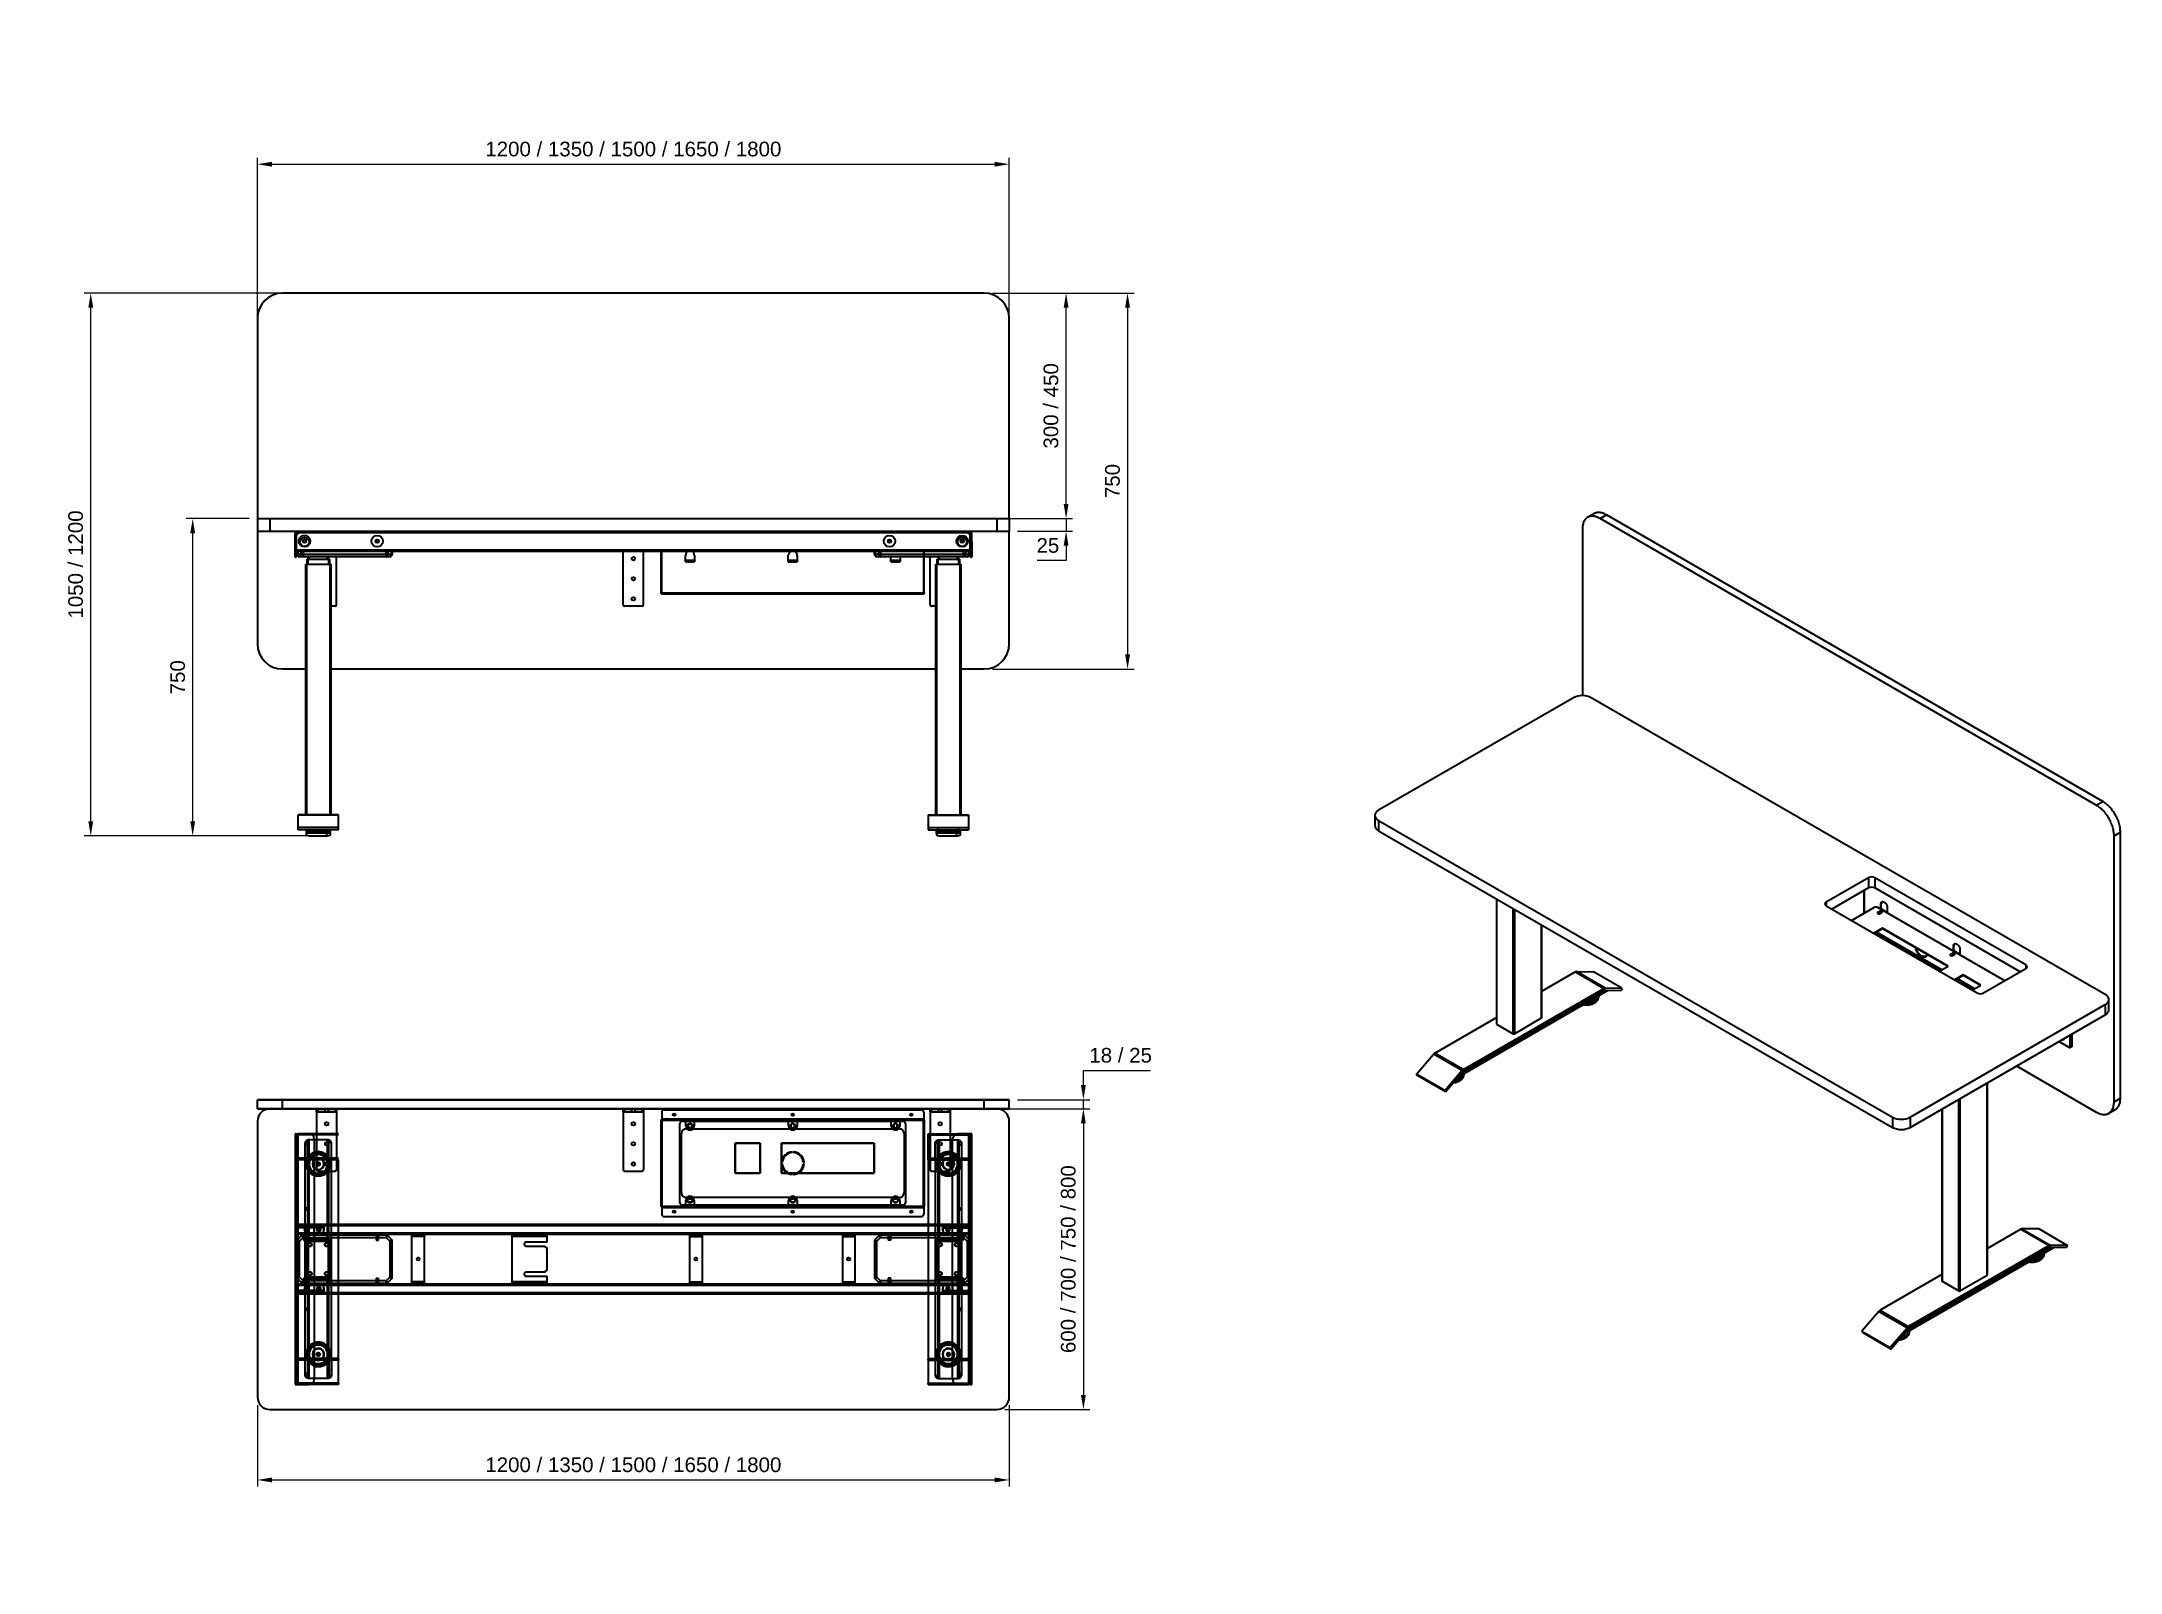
# Model space of a CAD drawing. Header units: millimetres. Extents: x -431 to 3717, y -325 to 2729.
import ezdxf

# ---------------------------------------------------------------- set-up
doc = ezdxf.new("R2010")
doc.units = ezdxf.units.MM
doc.styles.get("Standard").update_dxf_attribs({"font": 'arial.ttf'})
doc.dimstyles.new('CGJ', dxfattribs={"dimscale": 13, "dimtxt": 2.25, "dimasz": 2.25, "dimexe": 1, "dimexo": 1.25, "dimgap": 1.15, "dimtad": 1, "dimtoh": 1, "dimdec": 1, "dimdsep": 46, "dimtxsty": 'Standard', "dimcen": 0, "dimclrd": 2, "dimclre": 2, "dimclrt": 2, "dimadec": 0, "dimazin": 0, "dimtfac": 1, "dimtdec": 1, "dimtmove": 0, "dimatfit": 0, "dimfxl": 1, "dimtolj": 1, "dimtzin": 0, "dimlwe": -1, "dimarcsym": 2})

msp = doc.modelspace()

# ---------------------------------------------------------------- blocks, each defined once
blk = doc.blocks.new('*D52')
at = {"color": 2, "transparency": 16777216}
for p, q in [((0, 1793.7), (0, 2497.5)), ((1500, 1793.7), (1500, 2497.5))]:
    blk.add_line(p, q, dxfattribs=at)
at = {"color": 2, "lineweight": -2, "transparency": 16777216}
blk.add_line((29.3, 2484.5), (1470.8, 2484.5), dxfattribs=at)
at = {"color": 2, "transparency": 16777216}
for points in [[(29.3, 2489.4), (29.3, 2479.6), (0, 2484.5)], [(1470.8, 2489.4), (1470.8, 2479.6), (1500, 2484.5)]]:
    blk.add_solid(points, dxfattribs=at)
at = {"layer": 'Defpoints', "color": 0, "transparency": 16777216}
for p in [(1500, 2484.5), (0, 1777.4), (1500, 1777.4)]:
    blk.add_point(p, dxfattribs=at)
at = {"color": 2, "transparency": 16777216, "insert": (750, 2514.6), "char_height": 29.25, "attachment_point": 5}
blk.add_mtext('\\A1;1200 / 1350 / 1500 / 1650 / 1800', dxfattribs=at)
blk = doc.blocks.new('*D53')
at = {"color": 2, "lineweight": -2, "transparency": 16777216}
for p, q in [((1613.4, 1806.7), (1613.4, 1835.9)), ((1613.4, 1777.4), (1613.4, 1752.4)), ((1613.4, 1723.2), (1613.4, 1693.9)), ((1613.4, 1693.9), (1555.8, 1693.9))]:
    blk.add_line(p, q, dxfattribs=at)
at = {"color": 2, "transparency": 16777216}
for p, q in [((1516.3, 1777.4), (1626.4, 1777.4)), ((1516.3, 1752.4), (1626.4, 1752.4))]:
    blk.add_line(p, q, dxfattribs=at)
for points in [[(1608.5, 1806.7), (1618.2, 1806.7), (1613.4, 1777.4)], [(1608.5, 1723.2), (1618.2, 1723.2), (1613.4, 1752.4)]]:
    blk.add_solid(points, dxfattribs=at)
at = {"layer": 'Defpoints', "color": 0, "transparency": 16777216}
for p in [(1500, 1777.4), (1500, 1752.4), (1613.4, 1752.4)]:
    blk.add_point(p, dxfattribs=at)
at = {"color": 2, "transparency": 16777216, "insert": (1577.1, 1723.8), "char_height": 29.25, "attachment_point": 5}
blk.add_mtext('\\A1;25', dxfattribs=at)
blk = doc.blocks.new('*D54')
at = {"color": 2, "transparency": 16777216}
for p, q in [((-16.2, 1777.4), (-142.1, 1777.4)), ((103.5, 1144.4), (-142.1, 1144.4))]:
    blk.add_line(p, q, dxfattribs=at)
at = {"color": 2, "lineweight": -2, "transparency": 16777216}
blk.add_line((-129.1, 1173.7), (-129.1, 1748.2), dxfattribs=at)
at = {"color": 2, "transparency": 16777216}
for points in [[(-134, 1748.2), (-124.3, 1748.2), (-129.1, 1777.4)], [(-134, 1173.7), (-124.3, 1173.7), (-129.1, 1144.4)]]:
    blk.add_solid(points, dxfattribs=at)
at = {"layer": 'Defpoints', "color": 0, "transparency": 16777216}
for p in [(-129.1, 1777.4), (0, 1777.4), (119.7, 1144.4)]:
    blk.add_point(p, dxfattribs=at)
at = {"color": 2, "transparency": 16777216, "insert": (-159, 1460.9), "char_height": 29.25, "attachment_point": 5, "rotation": 90}
blk.add_mtext('\\A1;750', dxfattribs=at)
blk = doc.blocks.new('*D55')
at = {"color": 2, "transparency": 16777216}
for p, q in [((1466.3, 2227.4), (1626.4, 2227.4)), ((1491.3, 1777.4), (1626.4, 1777.4))]:
    blk.add_line(p, q, dxfattribs=at)
at = {"color": 2, "lineweight": -2, "transparency": 16777216}
blk.add_line((1613.4, 1806.7), (1613.4, 2198.2), dxfattribs=at)
at = {"color": 2, "transparency": 16777216}
for points in [[(1608.5, 2198.2), (1618.2, 2198.2), (1613.4, 2227.4)], [(1608.5, 1806.7), (1618.2, 1806.7), (1613.4, 1777.4)]]:
    blk.add_solid(points, dxfattribs=at)
at = {"layer": 'Defpoints', "color": 0, "transparency": 16777216}
for p in [(1450, 2227.4), (1613.4, 2227.4), (1475, 1777.4)]:
    blk.add_point(p, dxfattribs=at)
at = {"color": 2, "transparency": 16777216, "insert": (1583.3, 2002.4), "char_height": 29.25, "attachment_point": 5, "rotation": 90}
blk.add_mtext('\\A1;300 / 450', dxfattribs=at)
blk = doc.blocks.new('*D56')
at = {"color": 2, "transparency": 16777216}
for p, q in [((1466.3, 2227.4), (1749, 2227.4)), ((1466.3, 1477.4), (1749, 1477.4))]:
    blk.add_line(p, q, dxfattribs=at)
at = {"color": 2, "lineweight": -2, "transparency": 16777216}
blk.add_line((1736, 2198.2), (1736, 1506.7), dxfattribs=at)
at = {"color": 2, "transparency": 16777216}
for points in [[(1731.1, 2198.2), (1740.9, 2198.2), (1736, 2227.4)], [(1731.1, 1506.7), (1740.9, 1506.7), (1736, 1477.4)]]:
    blk.add_solid(points, dxfattribs=at)
at = {"layer": 'Defpoints', "color": 0, "transparency": 16777216}
for p in [(1450, 2227.4), (1450, 1477.4), (1736, 1477.4)]:
    blk.add_point(p, dxfattribs=at)
at = {"color": 2, "transparency": 16777216, "insert": (1706.1, 1852.4), "char_height": 29.25, "attachment_point": 5, "rotation": 90}
blk.add_mtext('\\A1;750', dxfattribs=at)
blk = doc.blocks.new('*D57')
at = {"color": 2, "transparency": 16777216}
for p, q in [((0, 8.8), (0, -153.5)), ((1500, 8.8), (1500, -153.5))]:
    blk.add_line(p, q, dxfattribs=at)
at = {"color": 2, "lineweight": -2, "transparency": 16777216}
blk.add_line((29.3, -140.5), (1470.8, -140.5), dxfattribs=at)
at = {"color": 2, "transparency": 16777216}
for points in [[(29.3, -135.6), (29.3, -145.4), (0, -140.5)], [(1470.8, -135.6), (1470.8, -145.4), (1500, -140.5)]]:
    blk.add_solid(points, dxfattribs=at)
at = {"layer": 'Defpoints', "color": 0, "transparency": 16777216}
for p in [(0, 25), (1500, 25), (1500, -140.5)]:
    blk.add_point(p, dxfattribs=at)
at = {"color": 2, "transparency": 16777216, "insert": (750, -110.4), "char_height": 29.25, "attachment_point": 5}
blk.add_mtext('\\A1;1200 / 1350 / 1500 / 1650 / 1800', dxfattribs=at)
blk = doc.blocks.new('*D58')
at = {"color": 2, "transparency": 16777216}
for p, q in [((1491.3, 600), (1660.9, 600)), ((1491.3, 0), (1660.9, 0))]:
    blk.add_line(p, q, dxfattribs=at)
at = {"color": 2, "lineweight": -2, "transparency": 16777216}
blk.add_line((1647.9, 570.8), (1647.9, 29.3), dxfattribs=at)
at = {"color": 2, "transparency": 16777216}
for points in [[(1643, 570.8), (1652.7, 570.8), (1647.9, 600)], [(1643, 29.3), (1652.7, 29.3), (1647.9, 0)]]:
    blk.add_solid(points, dxfattribs=at)
at = {"layer": 'Defpoints', "color": 0, "transparency": 16777216}
for p in [(1475, 600), (1475, 0), (1647.9, 0)]:
    blk.add_point(p, dxfattribs=at)
at = {"color": 2, "transparency": 16777216, "insert": (1617.8, 300), "char_height": 29.25, "attachment_point": 5, "rotation": 90}
blk.add_mtext('\\A1;600 / 700 / 750 / 800', dxfattribs=at)
blk = doc.blocks.new('*D59')
at = {"color": 2, "transparency": 16777216}
for p, q in [((103.5, 2227.4), (-345.5, 2227.4)), ((103.5, 1144.4), (-345.5, 1144.4))]:
    blk.add_line(p, q, dxfattribs=at)
at = {"color": 2, "lineweight": -2, "transparency": 16777216}
blk.add_line((-332.5, 1173.7), (-332.5, 2198.2), dxfattribs=at)
at = {"color": 2, "transparency": 16777216}
for points in [[(-337.4, 2198.2), (-327.6, 2198.2), (-332.5, 2227.4)], [(-337.4, 1173.7), (-327.6, 1173.7), (-332.5, 1144.4)]]:
    blk.add_solid(points, dxfattribs=at)
at = {"layer": 'Defpoints', "color": 0, "transparency": 16777216}
for p in [(-332.5, 2227.4), (119.7, 2227.4), (119.7, 1144.4)]:
    blk.add_point(p, dxfattribs=at)
at = {"color": 2, "transparency": 16777216, "insert": (-362.6, 1685.9), "char_height": 29.25, "attachment_point": 5, "rotation": 90}
blk.add_mtext('\\A1;1050 / 1200 ', dxfattribs=at)
blk = doc.blocks.new('*D61')
at = {"color": 2, "lineweight": -2, "transparency": 16777216}
for p, q in [((1647.9, 647.2), (1647.9, 676.5)), ((1647.9, 676.5), (1781.7, 676.5)), ((1647.9, 600), (1647.9, 618)), ((1647.9, 570.8), (1647.9, 541.5))]:
    blk.add_line(p, q, dxfattribs=at)
at = {"color": 2, "transparency": 16777216}
for p, q in [((1516.3, 618), (1660.9, 618)), ((1516.3, 600), (1660.9, 600))]:
    blk.add_line(p, q, dxfattribs=at)
for points in [[(1643, 647.2), (1652.7, 647.2), (1647.9, 618)], [(1643, 570.8), (1652.7, 570.8), (1647.9, 600)]]:
    blk.add_solid(points, dxfattribs=at)
at = {"layer": 'Defpoints', "color": 0, "transparency": 16777216}
for p in [(1500, 618), (1500, 600), (1647.9, 618)]:
    blk.add_point(p, dxfattribs=at)
at = {"color": 2, "transparency": 16777216, "insert": (1722.2, 706.6), "char_height": 29.25, "attachment_point": 5}
blk.add_mtext('\\A1;18 / 25', dxfattribs=at)

# ---------------------------------------------------------------- dimensions: what is measured, and where the dimension line sits
dim = msp.add_linear_dim(base=(1500.02, 2484.5), p1=(0.02, 1777.45), p2=(1500.02, 1777.45), text='1200 / 1350 / <> / 1650 / 1800', dimstyle='CGJ')
dim.commit()
dim.dimension.update_dxf_attribs({"geometry": '*D52', "text_midpoint": (750.02, 2484.5), "dimtype": 160})
for base, p1, p2, text, picture, middle in [((-332.5, 2227.45), (119.75, 1144.45), (119.75, 2227.45), '1050 / 1200 ', '*D59', (-362.57, 1685.95)), ((1613.35, 2227.45), (1475.02, 1777.45), (1450.02, 2227.45), '300 / <>', '*D55', (1583.27, 2002.45)), ((-129.15, 1777.45), (119.75, 1144.45), (0.02, 1777.45), '750', '*D54', (-159.03, 1460.95)), ((1647.85, 618), (1500.02, 600), (1500.02, 618), '<> / 25', '*D61', (1722.24, 706.57)), ((1647.85, 0), (1475.02, 600), (1475.02, 0), '<> / 700 / 750 / 800', '*D58', (1617.78, 300))]:
    dim = msp.add_linear_dim(base=base, p1=p1, p2=p2, angle=90, text=text, dimstyle='CGJ')
    dim.commit()
    dim.dimension.update_dxf_attribs({"geometry": picture, "text_midpoint": middle})
for base, p1, p2, picture, middle in [((1736, 1477.45), (1450.02, 2227.45), (1450.02, 1477.45), '*D56', (1706.12, 1852.45)), ((1613.35, 1752.45), (1500.02, 1777.45), (1500.02, 1752.45), '*D53', (1577.09, 1723.83))]:
    dim = msp.add_linear_dim(base=base, p1=p1, p2=p2, angle=90, dimstyle='CGJ')
    dim.commit()
    dim.dimension.update_dxf_attribs({"geometry": picture, "text_midpoint": middle})
dim = msp.add_linear_dim(base=(1500.02, -140.5), p1=(0.02, 25), p2=(1500.02, 25), angle=180, text='1200 / 1350 / <> / 1650 / 1800', dimstyle='CGJ')
dim.commit()
dim.dimension.update_dxf_attribs({"geometry": '*D57', "text_midpoint": (750.02, -140.5), "dimtype": 160})

# ---------------------------------------------------------------- linework, layer by layer
at = {"color": 7, "linetype": 'Continuous', "lineweight": 35}
for p, q in [((1450.02, 2227.45), (50.02, 2227.45)), ((0.02, 2177.45), (0.02, 1777.45)), ((1500.02, 1777.45), (1500.02, 2177.45)), ((2666.54, 1787.21), (2653.81, 1779.86)), ((2678.81, 1777.39), (2691.53, 1784.73)), ((3681.48, 1213.25), (2691.53, 1784.73)), ((0.02, 1777.45), (0.02, 1752.45)), ((0.02, 1777.45), (25.02, 1777.45)), ((0.02, 1752.45), (0.02, 1527.45)), ((0.02, 1752.45), (25.02, 1752.45)), ((25.02, 1777.45), (25.02, 1752.45)), ((25.02, 1777.45), (1475.02, 1777.45)), ((25.02, 1752.45), (1475.02, 1752.45)), ((77.52, 1747.45), (75.02, 1747.45)), ((75.02, 1731.36), (75.02, 1747.45)), ((77.52, 1731.36), (77.52, 1747.45)), ((80.52, 1746.95), (77.52, 1746.95)), ((78.02, 1742.95), (77.52, 1742.95)), ((83.02, 1749.45), (78.02, 1744.45)), ((78.02, 1714.95), (78.02, 1744.45)), ((79.02, 1746.95), (79.02, 1749.45)), ((79.02, 1749.45), (80.48, 1749.45)), ((80.02, 1752.45), (80.02, 1749.95)), ((80.02, 1749.95), (103.02, 1749.95)), ((80.48, 1749.45), (83.02, 1749.45)), ((80.48, 1749.45), (80.48, 1746.95)), ((83.02, 1749.45), (113.02, 1749.45)), ((98.71, 1742.95), (89.32, 1742.95)), ((103.02, 1749.95), (103.02, 1752.45)), ((113.02, 1749.95), (103.02, 1749.95)), ((113.02, 1752.45), (113.02, 1749.95)), ((113.02, 1749.45), (113.02, 1749.95)), ((113.02, 1749.95), (1387.02, 1749.95)), ((1387.02, 1749.95), (1387.02, 1752.45)), ((1397.02, 1749.95), (1387.02, 1749.95)), ((1387.02, 1749.95), (1387.02, 1749.45)), ((1387.02, 1749.45), (1417.02, 1749.45)), ((1397.02, 1752.45), (1397.02, 1749.95)), ((1420.02, 1749.95), (1397.02, 1749.95)), ((1401.32, 1742.95), (1410.71, 1742.95)), ((1422.02, 1744.45), (1417.02, 1749.45)), ((1417.02, 1749.45), (1419.55, 1749.45)), ((1419.52, 1746.95), (1422.52, 1746.95)), ((1419.55, 1749.45), (1421.02, 1749.45)), ((1419.55, 1746.95), (1419.55, 1749.45)), ((1420.02, 1749.95), (1420.02, 1752.45)), ((1421.02, 1749.45), (1421.02, 1746.95)), ((1422.02, 1714.95), (1422.02, 1744.45)), ((1422.02, 1742.95), (1422.52, 1742.95)), ((1425.02, 1747.45), (1422.52, 1747.45)), ((1422.52, 1731.36), (1422.52, 1747.45)), ((1425.02, 1731.36), (1425.02, 1747.45)), ((1475.02, 1777.45), (1475.02, 1752.45)), ((1475.02, 1777.45), (1500.02, 1777.45)), ((1475.02, 1752.45), (1500.02, 1752.45)), ((1500.02, 1777.45), (1500.02, 1752.45)), ((1500.02, 1527.45), (1500.02, 1752.45)), ((2643.45, 1756.97), (2643.45, 1424.37)), ((3668.75, 1205.9), (2678.81, 1777.39)), ((75.02, 1731.36), (77.52, 1731.36)), ((75.02, 1721.42), (75.02, 1731.36)), ((77.52, 1721.42), (75.02, 1721.42)), ((75.02, 1700.51), (75.02, 1721.42)), ((75.02, 1700.51), (77.52, 1700.51)), ((75.02, 1700.45), (75.02, 1700.51)), ((77.52, 1731.36), (77.52, 1721.42)), ((77.52, 1721.42), (77.52, 1700.51)), ((78.02, 1718.95), (77.52, 1718.95)), ((78.02, 1714.95), (77.52, 1714.95)), ((77.52, 1700.51), (77.52, 1700.45)), ((78.02, 1714.95), (1422.02, 1714.95)), ((78.02, 1712.45), (78.02, 1714.95)), ((78.02, 1712.45), (1422.02, 1712.45)), ((79.02, 1706.45), (79.02, 1712.45)), ((80.48, 1706.45), (79.02, 1706.45)), ((80.48, 1712.45), (80.48, 1706.45)), ((80.48, 1706.45), (87.55, 1706.45)), ((91.09, 1701.45), (84.02, 1701.45)), ((87.55, 1706.45), (87.55, 1712.45)), ((91.09, 1706.45), (87.55, 1706.45)), ((91.09, 1734.36), (91.09, 1730.53)), ((91.09, 1712.45), (91.09, 1706.45)), ((91.09, 1706.45), (256.94, 1706.45)), ((91.09, 1701.45), (91.09, 1706.45)), ((256.94, 1701.45), (91.09, 1701.45)), ((101.52, 1696.45), (101.52, 1701.45)), ((103.02, 1701.45), (103.02, 1696.45)), ((140.02, 1696.45), (140.02, 1701.45)), ((141.52, 1701.45), (141.52, 1696.45)), ((158.02, 1605.45), (158.02, 1701.45)), ((256.94, 1706.45), (256.94, 1712.45)), ((256.94, 1701.45), (256.94, 1706.45)), ((260.48, 1706.45), (256.94, 1706.45)), ((264.02, 1701.45), (256.94, 1701.45)), ((260.48, 1712.45), (260.48, 1706.45)), ((260.48, 1706.45), (267.55, 1706.45)), ((267.55, 1706.45), (267.55, 1712.45)), ((269.02, 1706.45), (267.55, 1706.45)), ((269.02, 1712.45), (269.02, 1706.45)), ((730.02, 1605.45), (730.02, 1712.45)), ((770.02, 1605.45), (770.02, 1712.45)), ((805.52, 1629.05), (805.52, 1712.45)), ((806.32, 1629.05), (806.32, 1712.45)), ((806.52, 1629.05), (806.52, 1712.45)), ((854.02, 1690.95), (854.02, 1703.95)), ((872.02, 1703.95), (872.02, 1690.95)), ((1059.02, 1690.95), (1059.02, 1703.95)), ((1077.02, 1703.95), (1077.02, 1690.95)), ((1231.02, 1706.45), (1231.02, 1712.45)), ((1232.48, 1706.45), (1231.02, 1706.45)), ((1232.48, 1712.45), (1232.48, 1706.45)), ((1232.48, 1706.45), (1239.55, 1706.45)), ((1243.09, 1701.45), (1236.02, 1701.45)), ((1239.55, 1706.45), (1239.55, 1712.45)), ((1243.09, 1706.45), (1239.55, 1706.45)), ((1243.09, 1712.45), (1243.09, 1706.45)), ((1243.09, 1706.45), (1408.94, 1706.45)), ((1243.09, 1706.45), (1243.09, 1701.45)), ((1408.94, 1701.45), (1243.09, 1701.45)), ((1264.02, 1690.95), (1264.02, 1701.45)), ((1282.02, 1701.45), (1282.02, 1690.95)), ((1329.52, 1629.05), (1329.52, 1712.45)), ((1329.72, 1629.05), (1329.72, 1712.45)), ((1330.52, 1629.05), (1330.52, 1712.45)), ((1342.02, 1605.45), (1342.02, 1701.45)), ((1358.52, 1696.45), (1358.52, 1701.45)), ((1360.02, 1701.45), (1360.02, 1696.45)), ((1397.02, 1696.45), (1397.02, 1701.45)), ((1398.52, 1701.45), (1398.52, 1696.45)), ((1408.94, 1730.53), (1408.94, 1734.36)), ((1408.94, 1706.45), (1408.94, 1712.45)), ((1408.94, 1706.45), (1408.94, 1701.45)), ((1412.48, 1706.45), (1408.94, 1706.45)), ((1416.02, 1701.45), (1408.94, 1701.45)), ((1412.48, 1712.45), (1412.48, 1706.45)), ((1412.48, 1706.45), (1419.55, 1706.45)), ((1419.55, 1706.45), (1419.55, 1712.45)), ((1421.02, 1706.45), (1419.55, 1706.45)), ((1421.02, 1712.45), (1421.02, 1706.45)), ((1422.02, 1718.95), (1422.52, 1718.95)), ((1422.02, 1714.95), (1422.52, 1714.95)), ((1422.02, 1712.45), (1422.02, 1714.95)), ((1422.52, 1731.36), (1425.02, 1731.36)), ((1422.52, 1721.42), (1422.52, 1731.36)), ((1425.02, 1721.42), (1422.52, 1721.42)), ((1422.52, 1700.51), (1422.52, 1721.42)), ((1422.52, 1700.51), (1425.02, 1700.51)), ((1422.52, 1700.45), (1422.52, 1700.51)), ((1425.02, 1731.36), (1425.02, 1721.42)), ((1425.02, 1721.42), (1425.02, 1700.51)), ((1425.02, 1700.51), (1425.02, 1700.45)), ((77.52, 1700.45), (75.02, 1700.45)), ((96.52, 1186.45), (96.52, 1686.45)), ((96.52, 1686.45), (98.02, 1686.45)), ((98.02, 1686.45), (98.02, 1186.45)), ((98.02, 1686.45), (145.02, 1686.45)), ((99.02, 1686.45), (99.02, 1696.45)), ((99.02, 1696.45), (100.52, 1696.45)), ((100.52, 1696.45), (100.52, 1686.45)), ((100.52, 1696.45), (142.52, 1696.45)), ((142.52, 1686.45), (142.52, 1696.45)), ((142.52, 1696.45), (144.02, 1696.45)), ((144.02, 1696.45), (144.02, 1686.45)), ((145.02, 1186.45), (145.02, 1686.45)), ((145.02, 1686.45), (146.52, 1686.45)), ((146.52, 1686.45), (146.52, 1186.45)), ((872.02, 1693.55), (854.02, 1693.55)), ((854.52, 1692.55), (854.02, 1692.55)), ((854.52, 1690.95), (854.02, 1690.95)), ((854.52, 1692.55), (857.02, 1692.55)), ((854.52, 1690.95), (854.52, 1692.55)), ((854.52, 1690.95), (857.02, 1690.95)), ((857.02, 1692.55), (857.02, 1690.95)), ((857.02, 1692.55), (859.02, 1692.55)), ((859.02, 1691.75), (857.02, 1691.75)), ((859.02, 1690.95), (857.02, 1690.95)), ((859.02, 1692.55), (862.02, 1692.55)), ((859.02, 1690.95), (859.02, 1692.55)), ((859.02, 1690.95), (862.02, 1690.95)), ((862.02, 1692.55), (862.02, 1690.95)), ((862.02, 1692.55), (864.02, 1692.55)), ((864.02, 1691.75), (862.02, 1691.75)), ((864.02, 1690.95), (862.02, 1690.95)), ((864.02, 1692.55), (867.02, 1692.55)), ((864.02, 1690.95), (864.02, 1692.55)), ((864.02, 1690.95), (867.02, 1690.95)), ((867.02, 1692.55), (867.02, 1690.95)), ((867.02, 1692.55), (869.02, 1692.55)), ((869.02, 1691.75), (867.02, 1691.75)), ((869.02, 1690.95), (867.02, 1690.95)), ((869.02, 1692.55), (871.52, 1692.55)), ((869.02, 1690.95), (869.02, 1692.55)), ((869.02, 1690.95), (871.52, 1690.95)), ((872.02, 1692.55), (871.52, 1692.55)), ((871.52, 1692.55), (871.52, 1690.95)), ((872.02, 1690.95), (871.52, 1690.95)), ((1077.02, 1693.55), (1059.02, 1693.55)), ((1059.52, 1692.55), (1059.02, 1692.55)), ((1059.52, 1690.95), (1059.02, 1690.95)), ((1059.52, 1692.55), (1062.02, 1692.55)), ((1059.52, 1690.95), (1059.52, 1692.55)), ((1059.52, 1690.95), (1062.02, 1690.95)), ((1062.02, 1692.55), (1062.02, 1690.95)), ((1062.02, 1692.55), (1064.02, 1692.55)), ((1064.02, 1691.75), (1062.02, 1691.75)), ((1064.02, 1690.95), (1062.02, 1690.95)), ((1064.02, 1692.55), (1067.02, 1692.55)), ((1064.02, 1690.95), (1064.02, 1692.55)), ((1064.02, 1690.95), (1067.02, 1690.95)), ((1067.02, 1692.55), (1067.02, 1690.95)), ((1067.02, 1692.55), (1069.02, 1692.55)), ((1069.02, 1691.75), (1067.02, 1691.75)), ((1069.02, 1690.95), (1067.02, 1690.95)), ((1069.02, 1692.55), (1072.02, 1692.55)), ((1069.02, 1690.95), (1069.02, 1692.55)), ((1069.02, 1690.95), (1072.02, 1690.95)), ((1072.02, 1692.55), (1072.02, 1690.95)), ((1072.02, 1692.55), (1074.02, 1692.55)), ((1074.02, 1691.75), (1072.02, 1691.75)), ((1074.02, 1690.95), (1072.02, 1690.95)), ((1074.02, 1692.55), (1076.52, 1692.55)), ((1074.02, 1690.95), (1074.02, 1692.55)), ((1074.02, 1690.95), (1076.52, 1690.95)), ((1077.02, 1692.55), (1076.52, 1692.55)), ((1076.52, 1692.55), (1076.52, 1690.95)), ((1077.02, 1690.95), (1076.52, 1690.95)), ((1282.02, 1693.55), (1264.02, 1693.55)), ((1264.52, 1692.55), (1264.02, 1692.55)), ((1264.52, 1690.95), (1264.02, 1690.95)), ((1264.52, 1692.55), (1267.02, 1692.55)), ((1264.52, 1690.95), (1264.52, 1692.55)), ((1264.52, 1690.95), (1267.02, 1690.95)), ((1267.02, 1692.55), (1267.02, 1690.95)), ((1267.02, 1692.55), (1269.02, 1692.55)), ((1269.02, 1691.75), (1267.02, 1691.75)), ((1269.02, 1690.95), (1267.02, 1690.95)), ((1269.02, 1692.55), (1272.02, 1692.55)), ((1269.02, 1690.95), (1269.02, 1692.55)), ((1269.02, 1690.95), (1272.02, 1690.95)), ((1272.02, 1692.55), (1272.02, 1690.95)), ((1272.02, 1692.55), (1274.02, 1692.55)), ((1274.02, 1691.75), (1272.02, 1691.75)), ((1274.02, 1690.95), (1272.02, 1690.95)), ((1274.02, 1692.55), (1277.02, 1692.55)), ((1274.02, 1690.95), (1274.02, 1692.55)), ((1274.02, 1690.95), (1277.02, 1690.95)), ((1277.02, 1692.55), (1277.02, 1690.95)), ((1277.02, 1692.55), (1279.02, 1692.55)), ((1279.02, 1691.75), (1277.02, 1691.75)), ((1279.02, 1690.95), (1277.02, 1690.95)), ((1279.02, 1692.55), (1281.52, 1692.55)), ((1279.02, 1690.95), (1279.02, 1692.55)), ((1279.02, 1690.95), (1281.52, 1690.95)), ((1282.02, 1692.55), (1281.52, 1692.55)), ((1281.52, 1692.55), (1281.52, 1690.95)), ((1282.02, 1690.95), (1281.52, 1690.95)), ((1353.52, 1186.45), (1353.52, 1686.45)), ((1353.52, 1686.45), (1355.02, 1686.45)), ((1355.02, 1686.45), (1355.02, 1186.45)), ((1355.02, 1686.45), (1402.02, 1686.45)), ((1356.02, 1686.45), (1356.02, 1696.45)), ((1356.02, 1696.45), (1357.52, 1696.45)), ((1357.52, 1696.45), (1357.52, 1686.45)), ((1357.52, 1696.45), (1399.52, 1696.45)), ((1399.52, 1686.45), (1399.52, 1696.45)), ((1399.52, 1696.45), (1401.02, 1696.45)), ((1401.02, 1696.45), (1401.02, 1686.45)), ((1402.02, 1186.45), (1402.02, 1686.45)), ((1402.02, 1686.45), (1403.52, 1686.45)), ((1403.52, 1686.45), (1403.52, 1186.45)), ((1425.02, 1700.45), (1422.52, 1700.45)), ((805.52, 1629.05), (806.32, 1629.05)), ((806.52, 1629.05), (807.12, 1629.05)), ((807.12, 1629.05), (1328.92, 1629.05)), ((807.12, 1627.45), (807.12, 1629.05)), ((807.12, 1627.45), (1328.92, 1627.45)), ((1328.92, 1629.05), (1329.52, 1629.05)), ((1328.92, 1629.05), (1328.92, 1627.45)), ((1330.52, 1629.05), (1329.72, 1629.05)), ((155.02, 1602.45), (146.52, 1602.45)), ((767.02, 1602.45), (733.02, 1602.45)), ((1353.52, 1602.45), (1345.02, 1602.45)), ((50.02, 1477.45), (96.52, 1477.45)), ((146.52, 1477.45), (1353.52, 1477.45)), ((1403.52, 1477.45), (1450.02, 1477.45)), ((2625.77, 1420.15), (2236.86, 1195.64)), ((3686.43, 828.25), (2661.13, 1420.15)), ((3668.75, 1205.9), (3681.48, 1213.25)), ((161.52, 1186.45), (81.52, 1186.45)), ((81.52, 1185.58), (81.52, 1186.45)), ((161.52, 1185.58), (81.52, 1185.58)), ((81.52, 1160.98), (81.52, 1185.58)), ((161.52, 1185.58), (161.52, 1186.45)), ((161.52, 1160.98), (161.52, 1185.58)), ((1338.52, 1186.45), (1418.52, 1186.45)), ((1338.52, 1186.45), (1338.52, 1185.58)), ((1338.52, 1185.58), (1338.52, 1160.98)), ((1338.52, 1185.58), (1418.52, 1185.58)), ((1418.52, 1186.45), (1418.52, 1185.58)), ((1418.52, 1185.58), (1418.52, 1160.98)), ((2229.54, 1185.43), (2229.54, 1165.02)), ((2236.86, 1175.23), (3262.17, 583.33)), ((2236.86, 1175.23), (2236.86, 1154.81)), ((161.52, 1160.98), (81.52, 1160.98)), ((81.52, 1156.52), (81.52, 1160.98)), ((161.52, 1156.52), (81.52, 1156.52)), ((97.02, 1153.45), (97.02, 1150.45)), ((138.74, 1153.45), (97.02, 1153.45)), ((97.02, 1150.45), (138.74, 1150.45)), ((103.43, 1156.45), (100.02, 1156.45)), ((103.02, 1144.45), (134.52, 1144.45)), ((103.43, 1156.52), (103.43, 1156.45)), ((139.6, 1156.45), (103.43, 1156.45)), ((134.58, 1144.45), (134.52, 1144.45)), ((134.58, 1144.45), (140.02, 1144.45)), ((138.74, 1150.45), (138.74, 1153.45)), ((146.02, 1153.45), (138.74, 1153.45)), ((138.74, 1150.45), (146.02, 1150.45)), ((140.68, 1156.52), (139.6, 1156.45)), ((139.6, 1156.52), (139.6, 1156.45)), ((143.02, 1156.45), (139.6, 1156.45)), ((146.02, 1150.45), (146.02, 1153.45)), ((161.52, 1156.52), (161.52, 1160.98)), ((1338.52, 1160.98), (1418.52, 1160.98)), ((1338.52, 1160.98), (1338.52, 1156.52)), ((1338.52, 1156.52), (1418.52, 1156.52)), ((1354.02, 1153.45), (1354.02, 1150.45)), ((1395.74, 1153.45), (1354.02, 1153.45)), ((1354.02, 1150.45), (1395.74, 1150.45)), ((1360.43, 1156.45), (1357.02, 1156.45)), ((1359.35, 1156.52), (1360.43, 1156.45)), ((1360.02, 1144.45), (1391.52, 1144.45)), ((1360.43, 1156.52), (1360.43, 1156.45)), ((1360.43, 1156.45), (1396.6, 1156.45)), ((1391.52, 1144.45), (1391.58, 1144.45)), ((1391.58, 1144.45), (1397.02, 1144.45)), ((1395.74, 1150.45), (1395.74, 1153.45)), ((1403.02, 1153.45), (1395.74, 1153.45)), ((1395.74, 1150.45), (1403.02, 1150.45)), ((1396.6, 1156.52), (1396.6, 1156.45)), ((1400.02, 1156.45), (1396.6, 1156.45)), ((1403.02, 1150.45), (1403.02, 1153.45)), ((1418.52, 1160.98), (1418.52, 1156.52)), ((2236.86, 1154.81), (3262.17, 562.92)), ((3704.11, 1144.66), (3716.84, 1152.01)), ((3704.11, 613.91), (3704.11, 1144.66)), ((3716.84, 621.26), (3716.84, 1152.01)), ((3214.13, 1060.9), (3129.98, 1012.33)), ((3214.13, 1040.49), (3141.3, 998.45)), ((3214.13, 1060.9), (3214.13, 1040.49)), ((3528.08, 887.01), (3226.85, 1060.9)), ((3226.85, 1060.9), (3226.85, 1040.49)), ((3516.77, 873.13), (3226.85, 1040.49)), ((2471.89, 1019.13), (2471.89, 769.6)), ((2472.33, 1018.88), (2472.33, 768.98)), ((2505.56, 749.8), (2505.56, 999.69)), ((2507.69, 998.47), (2507.69, 749.8)), ((3129.98, 1012.33), (3129.98, 1004.98)), ((3129.98, 1004.98), (3431.21, 831.09)), ((3225.79, 1001.58), (3180.83, 975.62)), ((3205.15, 1035.31), (3205.15, 989.66)), ((3205.43, 1035.47), (3205.43, 989.82)), ((3486.07, 855.41), (3232.86, 1001.58)), ((3238.8, 998.89), (3238.17, 998.52)), ((3238.8, 998.89), (3240.57, 997.87)), ((3239.58, 1009.05), (3239.02, 1008.73)), ((3239.02, 998.99), (3239.02, 1008.73)), ((3239.58, 998.98), (3239.58, 1009.05)), ((3241.37, 997.95), (3239.6, 998.97)), ((3241.99, 997.05), (3240.57, 997.87)), ((3241.99, 997.05), (3244.11, 995.83)), ((3244.91, 995.9), (3242.79, 997.13)), ((3245.52, 995.01), (3244.11, 995.83)), ((3251.74, 1001.38), (3251.74, 990.76)), ((2562.13, 781.23), (2562.13, 967.04)), ((2562.57, 781.84), (2562.57, 966.78)), ((3242.38, 960.16), (3225, 950.13)), ((3225.71, 949.72), (3242.38, 959.35)), ((3235.34, 993.62), (3233.22, 992.4)), ((3233.22, 991.58), (3235.34, 992.8)), ((3233.22, 991.58), (3233.22, 992.4)), ((3235.34, 992.8), (3235.34, 993.62)), ((3238.17, 989.54), (3240.29, 990.76)), ((3373.2, 884.65), (3242.38, 960.16)), ((3242.38, 959.35), (3242.38, 960.16)), ((3242.38, 959.35), (3372.49, 884.24)), ((3245.52, 995.01), (3247.64, 993.78)), ((3248.44, 993.86), (3246.32, 995.09)), ((3249.06, 992.97), (3247.64, 993.78)), ((3249.06, 992.97), (3250.83, 991.95)), ((3251.63, 992.03), (3249.86, 993.05)), ((3250.19, 991.58), (3250.83, 991.95)), ((3250.75, 991.25), (3250.83, 991.29)), ((3250.83, 991.29), (3250.83, 991.95)), ((3250.83, 991.29), (3251.39, 990.97)), ((3251.39, 990.97), (3251.74, 991.17)), ((3251.74, 990.76), (3251.39, 990.97)), ((3359.47, 876.72), (3229.36, 951.83)), ((3360.6, 877.38), (3230.5, 952.49)), ((3383.76, 915.21), (3383.12, 914.84)), ((3383.76, 915.21), (3385.53, 914.18)), ((3384.54, 925.37), (3383.97, 925.04)), ((3383.97, 915.3), (3383.97, 925.04)), ((3384.54, 915.3), (3384.54, 925.37)), ((3386.33, 914.26), (3384.56, 915.28)), ((3386.94, 913.37), (3385.53, 914.18)), ((3386.94, 913.37), (3389.06, 912.14)), ((3389.86, 912.22), (3387.74, 913.45)), ((3396.7, 917.7), (3396.7, 907.08)), ((2562.57, 834.55), (2629.01, 872.9)), ((2685.58, 840.25), (2629.01, 872.9)), ((2688.15, 841.02), (2631.58, 873.67)), ((2631.58, 873.67), (2665.72, 873.3)), ((2722.29, 840.64), (2665.72, 873.3)), ((3318.92, 905.05), (3318.92, 905.87)), ((3320.33, 905.06), (3320.33, 904.24)), ((3320.33, 904.24), (3320.9, 904.56)), ((3320.9, 904.78), (3320.9, 904.56)), ((3328.63, 904.55), (3329.19, 904.88)), ((3355.81, 874.61), (3373.2, 884.65)), ((3380.3, 909.94), (3378.18, 908.71)), ((3378.18, 907.9), (3380.3, 909.12)), ((3378.18, 907.9), (3378.18, 908.71)), ((3380.3, 909.12), (3380.3, 909.94)), ((3383.12, 905.86), (3385.25, 907.08)), ((3390.48, 911.33), (3389.06, 912.14)), ((3390.48, 911.33), (3392.6, 910.1)), ((3393.4, 910.18), (3391.28, 911.41)), ((3394.01, 909.29), (3392.6, 910.1)), ((3394.01, 909.29), (3395.78, 908.27)), ((3396.58, 908.34), (3394.81, 909.37)), ((3395.15, 907.9), (3395.78, 908.27)), ((3395.71, 907.57), (3395.78, 907.61)), ((3395.78, 907.61), (3395.78, 908.27)), ((3395.78, 907.61), (3396.35, 907.29)), ((3396.35, 907.29), (3396.7, 907.49)), ((3396.7, 907.08), (3396.35, 907.29)), ((3443.94, 831.09), (3528.08, 879.66)), ((3528.08, 887.01), (3528.08, 879.66)), ((2396.06, 663.8), (2694.98, 836.36)), ((2400.66, 669.16), (2690.38, 836.41)), ((2405.45, 678.53), (2685.58, 840.25)), ((2405.45, 674.45), (2685.58, 836.17)), ((2685.58, 836.17), (2685.58, 840.25)), ((2688.15, 841.02), (2686.54, 836.45)), ((2686.54, 836.45), (2720.69, 836.08)), ((2688.15, 841.02), (2722.29, 840.64)), ((2722.29, 840.64), (2720.69, 836.08)), ((3403.25, 867.3), (3385.86, 857.26)), ((3386.57, 856.85), (3403.25, 866.48)), ((3424.88, 838.96), (3390.23, 858.97)), ((3426.01, 839.62), (3391.36, 859.62)), ((3438.61, 846.89), (3403.25, 867.3)), ((3403.25, 866.48), (3403.25, 867.3)), ((3403.25, 866.48), (3437.9, 846.48)), ((3421.22, 836.85), (3438.61, 846.89)), ((2651.44, 809.74), (2651.44, 811.23)), ((2676.08, 823.88), (2676.08, 825.45)), ((3297.52, 583.33), (3686.43, 807.84)), ((3686.43, 807.84), (3686.43, 787.43)), ((3693.75, 797.63), (3693.75, 818.05)), ((2348.88, 711.19), (2471.89, 782.2)), ((2472.33, 768.98), (2505.56, 749.8)), ((2507.69, 749.8), (2562.13, 781.23)), ((3297.52, 562.92), (3686.43, 787.43)), ((3616.43, 723.32), (3616.43, 747.02)), ((3620.67, 725.77), (3620.67, 749.47)), ((2312.17, 669.2), (2346.32, 709)), ((2402.88, 676.34), (2346.32, 709)), ((2405.45, 678.53), (2348.88, 711.19)), ((3614.31, 722.1), (3593.78, 733.94)), ((3604.76, 739.85), (3604.74, 740.27)), ((3615.81, 721.95), (3620.05, 724.4)), ((3616.43, 723.32), (3620.67, 725.77)), ((2368.74, 636.54), (2312.17, 669.2)), ((2313.78, 666.49), (2312.17, 669.2)), ((2370.34, 633.83), (2313.78, 666.49)), ((2368.74, 636.54), (2402.88, 676.34)), ((2370.34, 633.83), (2404.49, 673.63)), ((2404.49, 673.63), (2402.88, 676.34)), ((2405.45, 678.53), (2405.45, 674.45)), ((2407.38, 668.76), (2407.38, 670.34)), ((3509.62, 685.36), (3668.75, 593.49)), ((2370.34, 633.83), (2368.74, 636.54)), ((3450.97, 268.12), (3450.97, 651.5)), ((3451.41, 268.73), (3451.41, 651.75)), ((0.02, 618), (50.02, 618)), ((0.02, 600), (0.02, 618)), ((50.02, 618), (0.02, 618)), ((0.02, 600), (0.02, 618)), ((0.02, 600), (50.02, 600)), ((50.02, 600), (0.02, 600)), ((1475.02, 600), (25.02, 600)), ((1475.02, 600), (25.02, 600)), ((50.02, 600), (50.02, 618)), ((1450.02, 618), (50.02, 618)), ((50.02, 618), (1450.02, 618)), ((50.02, 600), (50.02, 618)), ((50.02, 600), (1450.02, 600)), ((1450.02, 600), (50.02, 600)), ((121.02, 600), (118.02, 600)), ((118.02, 600), (118.02, 593.2)), ((158.02, 600), (118.02, 600)), ((118.02, 600), (118.02, 594)), ((118.02, 594), (118.02, 600)), ((118.02, 594), (121.02, 594)), ((158.02, 594), (118.02, 594)), ((118.02, 594), (118.02, 593.2)), ((158.02, 593.2), (118.02, 593.2)), ((118.02, 593.2), (118.02, 478)), ((118.02, 593.2), (118.02, 478)), ((158.02, 593.2), (118.02, 593.2)), ((121.02, 594), (121.02, 600)), ((155.02, 600), (121.02, 600)), ((155.02, 594), (121.02, 594)), ((134.52, 600), (134.52, 594)), ((134.52, 600), (134.52, 594)), ((134.52, 600), (134.52, 594)), ((134.52, 600), (141.52, 600)), ((134.52, 600), (141.52, 600)), ((134.52, 600), (141.52, 600)), ((141.52, 594), (134.52, 594)), ((141.52, 594), (134.52, 594)), ((141.52, 594), (134.52, 594)), ((141.52, 594), (141.52, 600)), ((141.52, 594), (141.52, 600)), ((141.52, 594), (141.52, 600)), ((155.02, 600), (155.02, 594)), ((158.02, 600), (155.02, 600)), ((155.02, 594), (158.02, 594)), ((158.02, 600), (158.02, 593.2)), ((158.02, 594), (158.02, 600)), ((158.02, 600), (158.02, 594)), ((158.02, 594), (158.02, 593.2)), ((158.02, 593.2), (158.02, 478)), ((158.02, 593.2), (158.02, 478)), ((730.02, 600), (730.02, 593.2)), ((770.02, 600), (730.02, 600)), ((730.02, 600), (730.02, 594)), ((730.02, 594), (730.02, 600)), ((733.02, 600), (730.02, 600)), ((730.02, 594), (730.02, 593.2)), ((730.02, 594), (733.02, 594)), ((770.02, 594), (730.02, 594)), ((730.02, 593.2), (730.02, 478)), ((770.02, 593.2), (730.02, 593.2)), ((730.02, 593.2), (730.02, 478)), ((770.02, 593.2), (730.02, 593.2)), ((733.02, 594), (733.02, 600)), ((767.02, 600), (733.02, 600)), ((767.02, 594), (733.02, 594)), ((746.52, 600), (746.52, 594)), ((746.52, 600), (746.52, 594)), ((746.52, 600), (746.52, 594)), ((746.52, 600), (753.52, 600)), ((746.52, 600), (753.52, 600)), ((746.52, 600), (753.52, 600)), ((753.52, 594), (746.52, 594)), ((753.52, 594), (746.52, 594)), ((753.52, 594), (746.52, 594)), ((753.52, 594), (753.52, 600)), ((753.52, 594), (753.52, 600)), ((753.52, 594), (753.52, 600)), ((767.02, 600), (767.02, 594)), ((770.02, 600), (767.02, 600)), ((767.02, 594), (770.02, 594)), ((770.02, 600), (770.02, 593.2)), ((770.02, 594), (770.02, 600)), ((770.02, 600), (770.02, 594)), ((770.02, 594), (770.02, 593.2)), ((770.02, 593.2), (770.02, 478)), ((770.02, 593.2), (770.02, 478)), ((806.52, 593.2), (806.52, 579.8)), ((806.52, 593.2), (806.52, 579.8)), ((811.52, 598.2), (1324.52, 598.2)), ((811.52, 598.2), (1324.52, 598.2)), ((1329.52, 593.2), (1329.52, 579.8)), ((1329.52, 593.2), (1329.52, 579.8)), ((1345.02, 600), (1342.02, 600)), ((1342.02, 600), (1342.02, 593.2)), ((1382.02, 600), (1342.02, 600)), ((1342.02, 600), (1342.02, 594)), ((1342.02, 594), (1342.02, 600)), ((1342.02, 594), (1342.02, 593.2)), ((1342.02, 594), (1345.02, 594)), ((1382.02, 594), (1342.02, 594)), ((1342.02, 593.2), (1342.02, 478)), ((1342.02, 593.2), (1342.02, 478)), ((1382.02, 593.2), (1342.02, 593.2)), ((1382.02, 593.2), (1342.02, 593.2)), ((1345.02, 594), (1345.02, 600)), ((1379.02, 600), (1345.02, 600)), ((1379.02, 594), (1345.02, 594)), ((1358.52, 600), (1358.52, 594)), ((1358.52, 600), (1358.52, 594)), ((1358.52, 600), (1358.52, 594)), ((1358.52, 600), (1365.52, 600)), ((1358.52, 600), (1365.52, 600)), ((1358.52, 600), (1365.52, 600)), ((1365.52, 594), (1358.52, 594)), ((1365.52, 594), (1358.52, 594)), ((1365.52, 594), (1358.52, 594)), ((1365.52, 594), (1365.52, 600)), ((1365.52, 594), (1365.52, 600)), ((1365.52, 594), (1365.52, 600)), ((1379.02, 600), (1379.02, 594)), ((1382.02, 600), (1379.02, 600)), ((1379.02, 594), (1382.02, 594)), ((1382.02, 600), (1382.02, 593.2)), ((1382.02, 594), (1382.02, 600)), ((1382.02, 600), (1382.02, 594)), ((1382.02, 594), (1382.02, 593.2)), ((1382.02, 593.2), (1382.02, 478)), ((1382.02, 593.2), (1382.02, 478)), ((1450.02, 618), (1500.02, 618)), ((1500.02, 618), (1450.02, 618)), ((1450.02, 600), (1450.02, 618)), ((1450.02, 600), (1450.02, 618)), ((1450.02, 600), (1500.02, 600)), ((1500.02, 600), (1450.02, 600)), ((1500.02, 600), (1500.02, 618)), ((1500.02, 600), (1500.02, 618)), ((3262.17, 583.33), (3262.17, 562.92)), ((3297.52, 583.33), (3297.52, 562.92)), ((3360.72, 599.4), (3360.72, 256.48)), ((3361.16, 599.65), (3361.16, 255.87)), ((3394.4, 236.69), (3394.4, 618.84)), ((3396.52, 620.06), (3396.52, 236.69)), ((3693.75, 591.02), (3706.48, 598.37)), ((3704.11, 613.91), (3716.84, 621.26)), ((0.02, 575), (0.02, 25)), ((0.02, 575), (0.02, 25)), ((75.02, 550), (80.02, 550)), ((75.02, 550), (75.02, 541.15)), ((75.02, 550), (75.02, 50)), ((77.52, 550), (75.02, 550)), ((75.02, 550), (77.52, 550)), ((75.02, 541.15), (75.02, 360.57)), ((75.02, 541.15), (77.52, 541.15)), ((77.52, 550), (80.02, 550)), ((77.52, 541.15), (77.52, 550)), ((77.52, 550), (77.52, 50)), ((77.52, 360.57), (77.52, 541.15)), ((80.02, 550), (80.02, 50)), ((80.02, 550), (103.02, 550)), ((80.02, 550), (103.02, 550)), ((80.02, 550), (80.02, 50)), ((161.52, 550), (81.52, 550)), ((81.52, 501.71), (81.52, 550)), ((81.52, 550), (81.52, 547.73)), ((81.52, 499.44), (81.52, 547.73)), ((161.52, 547.73), (81.52, 547.73)), ((113.02, 540), (113.02, 60)), ((113.02, 540), (113.02, 60)), ((730.02, 579), (730.02, 578.2)), ((730.02, 579), (730.02, 577.4)), ((730.02, 578.2), (730.02, 577.4)), ((805.52, 578), (805.52, 405)), ((805.52, 578), (806.32, 578)), ((805.52, 405), (805.52, 578)), ((805.52, 578), (806.32, 578)), ((806.32, 578), (806.32, 405)), ((806.32, 405), (806.32, 578)), ((806.52, 579.8), (806.52, 578.2)), ((806.52, 579.8), (1329.52, 579.8)), ((806.52, 579.8), (1329.52, 579.8)), ((806.52, 579.8), (806.52, 579)), ((806.52, 579), (806.52, 578.2)), ((806.52, 578.2), (806.52, 579)), ((806.52, 579), (1329.52, 579)), ((806.52, 579), (807.12, 579)), ((806.52, 578.2), (807.12, 578.2)), ((806.52, 578.2), (1329.52, 578.2)), ((807.12, 579), (807.12, 578.2)), ((807.12, 579), (807.12, 577.4)), ((807.12, 579), (1328.92, 579)), ((807.12, 578.2), (807.12, 577.4)), ((807.12, 578.2), (1328.92, 578.2)), ((807.12, 577.4), (807.12, 405.6)), ((807.12, 577.4), (1328.92, 577.4)), ((807.12, 577.4), (1328.92, 577.4)), ((807.12, 577.4), (807.12, 405.6)), ((843.02, 412.5), (843.02, 570.5)), ((843.02, 412.5), (843.02, 570.5)), ((846.02, 432), (846.02, 551)), ((846.02, 432), (846.02, 551)), ((848.02, 575.5), (1288.02, 575.5)), ((848.02, 575.5), (1288.02, 575.5)), ((854.02, 579), (854.52, 579)), ((872.02, 579), (854.02, 579)), ((854.02, 579), (854.02, 578.2)), ((854.02, 579), (854.02, 578.2)), ((872.02, 578.2), (854.02, 578.2)), ((854.02, 578.2), (854.52, 578.2)), ((857.02, 579), (854.52, 579)), ((854.52, 578.2), (854.52, 579)), ((854.52, 577.4), (854.52, 579)), ((854.52, 577.4), (854.52, 578.2)), ((857.02, 578.2), (854.52, 578.2)), ((857.02, 577.4), (854.52, 577.4)), ((854.52, 577.4), (857.02, 577.4)), ((854.52, 566), (854.52, 577.4)), ((854.52, 566), (854.52, 577.4)), ((855.02, 560), (1281.02, 560)), ((855.02, 560), (1281.02, 560)), ((857.02, 579), (857.02, 578.2)), ((857.02, 579), (857.02, 577.4)), ((857.02, 579), (859.02, 579)), ((857.02, 578.2), (859.02, 578.2)), ((857.02, 578.2), (857.02, 577.4)), ((857.02, 577.4), (859.02, 577.4)), ((857.02, 577.4), (859.02, 577.4)), ((862.02, 579), (859.02, 579)), ((859.02, 577.4), (859.02, 579)), ((859.02, 579), (859.02, 578.2)), ((859.02, 577.4), (859.02, 578.2)), ((862.02, 578.2), (859.02, 578.2)), ((862.02, 577.4), (859.02, 577.4)), ((859.02, 577.4), (862.02, 577.4)), ((859.52, 567.5), (859.52, 564.5)), ((859.52, 564.5), (859.52, 567.5)), ((862.02, 579), (864.02, 579)), ((862.02, 579), (862.02, 578.2)), ((862.02, 579), (862.02, 577.4)), ((862.02, 578.2), (864.02, 578.2)), ((862.02, 578.2), (862.02, 577.4)), ((862.02, 577.4), (864.02, 577.4)), ((862.02, 577.4), (864.02, 577.4)), ((867.02, 579), (864.02, 579)), ((864.02, 579), (864.02, 578.2)), ((864.02, 577.4), (864.02, 579)), ((864.02, 577.4), (864.02, 578.2)), ((867.02, 578.2), (864.02, 578.2)), ((867.02, 577.4), (864.02, 577.4)), ((864.02, 577.4), (867.02, 577.4)), ((866.52, 564.5), (866.52, 567.5)), ((866.52, 567.5), (866.52, 564.5)), ((867.02, 579), (869.02, 579)), ((867.02, 579), (867.02, 578.2)), ((867.02, 579), (867.02, 577.4)), ((867.02, 578.2), (869.02, 578.2)), ((867.02, 578.2), (867.02, 577.4)), ((867.02, 577.4), (869.02, 577.4)), ((867.02, 577.4), (869.02, 577.4)), ((871.52, 579), (869.02, 579)), ((869.02, 579), (869.02, 578.2)), ((869.02, 577.4), (869.02, 579)), ((871.52, 578.2), (869.02, 578.2)), ((869.02, 577.4), (869.02, 578.2)), ((871.52, 577.4), (869.02, 577.4)), ((869.02, 577.4), (871.52, 577.4)), ((871.52, 578.2), (871.52, 579)), ((871.52, 579), (872.02, 579)), ((871.52, 579), (871.52, 577.4)), ((871.52, 578.2), (872.02, 578.2)), ((871.52, 578.2), (871.52, 577.4)), ((871.52, 577.4), (871.52, 566)), ((871.52, 577.4), (871.52, 566)), ((872.02, 579), (872.02, 578.2)), ((872.02, 579), (872.02, 578.2)), ((967.02, 579), (949.04, 579)), ((949.04, 578.2), (949.04, 579)), ((949.04, 579), (950.04, 579)), ((949.04, 578.2), (949.04, 579)), ((949.04, 579), (967.02, 579)), ((950.04, 579), (949.04, 579)), ((950.04, 578.2), (949.04, 578.2)), ((949.04, 578.2), (967.02, 578.2)), ((967.02, 578.2), (949.04, 578.2)), ((949.04, 578.2), (950.04, 578.2)), ((950.04, 578.2), (950.04, 579)), ((950.04, 579), (967.02, 579)), ((950.04, 578.2), (950.04, 579)), ((967.02, 579), (950.04, 579)), ((967.02, 578.2), (950.04, 578.2)), ((950.04, 578.2), (967.02, 578.2)), ((967.02, 578.2), (967.02, 579)), ((967.02, 578.2), (967.02, 579)), ((967.02, 578.2), (967.02, 579)), ((967.02, 578.2), (967.02, 579)), ((969.02, 578.2), (969.02, 579)), ((969.02, 579), (986.99, 579)), ((969.02, 578.2), (969.02, 579)), ((985.99, 579), (969.02, 579)), ((986.99, 579), (969.02, 579)), ((969.02, 578.2), (969.02, 579)), ((969.02, 578.2), (969.02, 579)), ((969.02, 579), (985.99, 579)), ((986.99, 578.2), (969.02, 578.2)), ((969.02, 578.2), (985.99, 578.2)), ((969.02, 578.2), (986.99, 578.2)), ((985.99, 578.2), (969.02, 578.2)), ((985.99, 578.2), (985.99, 579)), ((986.99, 579), (985.99, 579)), ((985.99, 578.2), (985.99, 579)), ((985.99, 579), (986.99, 579)), ((985.99, 578.2), (986.99, 578.2)), ((986.99, 578.2), (985.99, 578.2)), ((986.99, 578.2), (986.99, 579)), ((986.99, 578.2), (986.99, 579)), ((1059.02, 579), (1059.52, 579)), ((1077.02, 579), (1059.02, 579)), ((1059.02, 579), (1059.02, 578.2)), ((1059.02, 579), (1059.02, 578.2)), ((1059.02, 578.2), (1059.52, 578.2)), ((1077.02, 578.2), (1059.02, 578.2)), ((1062.02, 579), (1059.52, 579)), ((1059.52, 578.2), (1059.52, 579)), ((1059.52, 577.4), (1059.52, 579)), ((1059.52, 577.4), (1059.52, 578.2)), ((1062.02, 578.2), (1059.52, 578.2)), ((1062.02, 577.4), (1059.52, 577.4)), ((1059.52, 577.4), (1062.02, 577.4)), ((1059.52, 566), (1059.52, 577.4)), ((1059.52, 566), (1059.52, 577.4)), ((1062.02, 579), (1064.02, 579)), ((1062.02, 578.2), (1064.02, 578.2)), ((1062.02, 577.4), (1064.02, 577.4)), ((1062.02, 577.4), (1064.02, 577.4)), ((1067.02, 579), (1064.02, 579)), ((1064.02, 579), (1064.02, 578.2)), ((1064.02, 577.4), (1064.02, 579)), ((1064.02, 577.4), (1064.02, 578.2)), ((1067.02, 578.2), (1064.02, 578.2)), ((1067.02, 577.4), (1064.02, 577.4)), ((1064.02, 577.4), (1067.02, 577.4)), ((1064.52, 567.5), (1064.52, 564.5)), ((1064.52, 564.5), (1064.52, 567.5)), ((1067.02, 579), (1069.02, 579)), ((1067.02, 579), (1067.02, 578.2)), ((1067.02, 579), (1067.02, 577.4)), ((1067.02, 578.2), (1069.02, 578.2)), ((1067.02, 578.2), (1067.02, 577.4)), ((1067.02, 577.4), (1069.02, 577.4)), ((1067.02, 577.4), (1069.02, 577.4)), ((1072.02, 579), (1069.02, 579)), ((1069.02, 579), (1069.02, 578.2)), ((1069.02, 577.4), (1069.02, 579)), ((1069.02, 577.4), (1069.02, 578.2)), ((1072.02, 578.2), (1069.02, 578.2)), ((1069.02, 577.4), (1072.02, 577.4)), ((1072.02, 577.4), (1069.02, 577.4)), ((1071.52, 564.5), (1071.52, 567.5)), ((1071.52, 567.5), (1071.52, 564.5)), ((1072.02, 579), (1074.02, 579)), ((1072.02, 579), (1072.02, 578.2)), ((1072.02, 579), (1072.02, 577.4)), ((1072.02, 578.2), (1074.02, 578.2)), ((1072.02, 578.2), (1072.02, 577.4)), ((1072.02, 577.4), (1074.02, 577.4)), ((1072.02, 577.4), (1074.02, 577.4)), ((1076.52, 579), (1074.02, 579)), ((1074.02, 579), (1074.02, 578.2)), ((1074.02, 577.4), (1074.02, 579)), ((1076.52, 578.2), (1074.02, 578.2)), ((1074.02, 577.4), (1074.02, 578.2)), ((1076.52, 577.4), (1074.02, 577.4)), ((1074.02, 577.4), (1076.52, 577.4)), ((1076.52, 578.2), (1076.52, 579)), ((1076.52, 579), (1077.02, 579)), ((1076.52, 579), (1076.52, 577.4)), ((1076.52, 578.2), (1077.02, 578.2)), ((1076.52, 578.2), (1076.52, 577.4)), ((1076.52, 577.4), (1076.52, 566)), ((1076.52, 577.4), (1076.52, 566)), ((1077.02, 579), (1077.02, 578.2)), ((1077.02, 579), (1077.02, 578.2)), ((1149.04, 578.2), (1149.04, 579)), ((1149.04, 578.2), (1149.04, 579)), ((1167.02, 579), (1149.04, 579)), ((1149.04, 579), (1150.04, 579)), ((1150.04, 579), (1149.04, 579)), ((1149.04, 579), (1167.02, 579)), ((1167.02, 578.2), (1149.04, 578.2)), ((1149.04, 578.2), (1150.04, 578.2)), ((1149.04, 578.2), (1167.02, 578.2)), ((1150.04, 578.2), (1149.04, 578.2)), ((1150.04, 578.2), (1150.04, 579)), ((1150.04, 578.2), (1150.04, 579)), ((1150.04, 579), (1167.02, 579)), ((1167.02, 579), (1150.04, 579)), ((1150.04, 578.2), (1167.02, 578.2)), ((1167.02, 578.2), (1150.04, 578.2)), ((1167.02, 578.2), (1167.02, 579)), ((1167.02, 578.2), (1167.02, 579)), ((1167.02, 578.2), (1167.02, 579)), ((1167.02, 578.2), (1167.02, 579)), ((1169.02, 578.2), (1169.02, 579)), ((1169.02, 578.2), (1169.02, 579)), ((1169.02, 578.2), (1169.02, 579)), ((1169.02, 578.2), (1169.02, 579)), ((1169.02, 579), (1186.99, 579)), ((1185.99, 579), (1169.02, 579)), ((1186.99, 579), (1169.02, 579)), ((1169.02, 579), (1185.99, 579)), ((1169.02, 578.2), (1186.99, 578.2)), ((1185.99, 578.2), (1169.02, 578.2)), ((1186.99, 578.2), (1169.02, 578.2)), ((1169.02, 578.2), (1185.99, 578.2)), ((1185.99, 578.2), (1185.99, 579)), ((1185.99, 578.2), (1185.99, 579)), ((1186.99, 579), (1185.99, 579)), ((1185.99, 579), (1186.99, 579)), ((1186.99, 578.2), (1185.99, 578.2)), ((1185.99, 578.2), (1186.99, 578.2)), ((1186.99, 578.2), (1186.99, 579)), ((1186.99, 578.2), (1186.99, 579)), ((1264.02, 579), (1264.52, 579)), ((1282.02, 579), (1264.02, 579)), ((1264.02, 579), (1264.02, 578.2)), ((1264.02, 579), (1264.02, 578.2)), ((1282.02, 578.2), (1264.02, 578.2)), ((1264.02, 578.2), (1264.52, 578.2)), ((1267.02, 579), (1264.52, 579)), ((1264.52, 578.2), (1264.52, 579)), ((1264.52, 577.4), (1264.52, 579)), ((1264.52, 577.4), (1264.52, 578.2)), ((1267.02, 578.2), (1264.52, 578.2)), ((1267.02, 577.4), (1264.52, 577.4)), ((1264.52, 577.4), (1267.02, 577.4)), ((1264.52, 566), (1264.52, 577.4)), ((1264.52, 566), (1264.52, 577.4)), ((1267.02, 579), (1269.02, 579)), ((1267.02, 579), (1267.02, 578.2)), ((1267.02, 579), (1267.02, 577.4)), ((1267.02, 578.2), (1269.02, 578.2)), ((1267.02, 578.2), (1267.02, 577.4)), ((1267.02, 577.4), (1269.02, 577.4)), ((1267.02, 577.4), (1269.02, 577.4)), ((1272.02, 579), (1269.02, 579)), ((1269.02, 579), (1269.02, 578.2)), ((1269.02, 577.4), (1269.02, 579)), ((1269.02, 577.4), (1269.02, 578.2)), ((1272.02, 578.2), (1269.02, 578.2)), ((1272.02, 577.4), (1269.02, 577.4)), ((1269.02, 577.4), (1272.02, 577.4)), ((1269.52, 567.5), (1269.52, 564.5)), ((1269.52, 564.5), (1269.52, 567.5)), ((1272.02, 579), (1274.02, 579)), ((1272.02, 579), (1272.02, 578.2)), ((1272.02, 579), (1272.02, 577.4)), ((1272.02, 578.2), (1274.02, 578.2)), ((1272.02, 578.2), (1272.02, 577.4)), ((1272.02, 577.4), (1274.02, 577.4)), ((1272.02, 577.4), (1274.02, 577.4)), ((1277.02, 579), (1274.02, 579)), ((1274.02, 579), (1274.02, 578.2)), ((1274.02, 577.4), (1274.02, 579)), ((1274.02, 577.4), (1274.02, 578.2)), ((1277.02, 578.2), (1274.02, 578.2)), ((1277.02, 577.4), (1274.02, 577.4)), ((1274.02, 577.4), (1277.02, 577.4)), ((1276.52, 564.5), (1276.52, 567.5)), ((1276.52, 567.5), (1276.52, 564.5)), ((1277.02, 579), (1279.02, 579)), ((1277.02, 579), (1277.02, 578.2)), ((1277.02, 579), (1277.02, 577.4)), ((1277.02, 578.2), (1279.02, 578.2)), ((1277.02, 578.2), (1277.02, 577.4)), ((1277.02, 577.4), (1279.02, 577.4)), ((1277.02, 577.4), (1279.02, 577.4)), ((1281.52, 579), (1279.02, 579)), ((1279.02, 579), (1279.02, 578.2)), ((1279.02, 577.4), (1279.02, 579)), ((1279.02, 577.4), (1279.02, 578.2)), ((1281.52, 578.2), (1279.02, 578.2)), ((1281.52, 577.4), (1279.02, 577.4)), ((1279.02, 577.4), (1281.52, 577.4)), ((1281.52, 578.2), (1281.52, 579)), ((1281.52, 579), (1282.02, 579)), ((1281.52, 579), (1281.52, 577.4)), ((1281.52, 578.2), (1282.02, 578.2)), ((1281.52, 578.2), (1281.52, 577.4)), ((1281.52, 577.4), (1281.52, 566)), ((1281.52, 577.4), (1281.52, 566)), ((1282.02, 579), (1282.02, 578.2)), ((1282.02, 579), (1282.02, 578.2)), ((1290.02, 551), (1290.02, 432)), ((1290.02, 551), (1290.02, 432)), ((1293.02, 570.5), (1293.02, 412.5)), ((1293.02, 570.5), (1293.02, 412.5)), ((1328.92, 578.2), (1328.92, 579)), ((1328.92, 577.4), (1328.92, 579)), ((1328.92, 579), (1329.52, 579)), ((1328.92, 578.2), (1329.52, 578.2)), ((1328.92, 577.4), (1328.92, 578.2)), ((1328.92, 405.6), (1328.92, 577.4)), ((1328.92, 405.6), (1328.92, 577.4)), ((1329.52, 579.8), (1329.52, 579)), ((1329.52, 579.8), (1329.52, 578.2)), ((1329.52, 579), (1329.52, 578.2)), ((1329.52, 578.2), (1329.52, 579)), ((1330.52, 578), (1329.72, 578)), ((1329.72, 405), (1329.72, 578)), ((1330.52, 578), (1329.72, 578)), ((1329.72, 578), (1329.72, 405)), ((1330.52, 578), (1330.52, 405)), ((1330.52, 405), (1330.52, 578)), ((1338.52, 550), (1338.52, 547.73)), ((1338.52, 501.71), (1338.52, 550)), ((1338.52, 550), (1338.52, 501.71)), ((1338.52, 547.73), (1338.52, 550)), ((1338.52, 550), (1418.52, 550)), ((1338.52, 499.44), (1338.52, 547.73)), ((1338.52, 547.73), (1418.52, 547.73)), ((1338.52, 547.73), (1338.52, 499.44)), ((1387.02, 60), (1387.02, 540)), ((1387.02, 60), (1387.02, 540)), ((1420.02, 550), (1397.02, 550)), ((1420.02, 550), (1397.02, 550)), ((1418.52, 550), (1418.52, 501.71)), ((1418.52, 547.73), (1418.52, 550)), ((1418.52, 547.73), (1418.52, 499.44)), ((1422.52, 550), (1420.02, 550)), ((1420.02, 50), (1420.02, 550)), ((1425.02, 550), (1420.02, 550)), ((1420.02, 50), (1420.02, 550)), ((1425.02, 550), (1422.52, 550)), ((1422.52, 550), (1425.02, 550)), ((1422.52, 550), (1422.52, 541.15)), ((1422.52, 50), (1422.52, 550)), ((1422.52, 541.15), (1422.52, 360.57)), ((1422.52, 541.15), (1425.02, 541.15)), ((1425.02, 541.15), (1425.02, 550)), ((1425.02, 50), (1425.02, 550)), ((1425.02, 360.57), (1425.02, 541.15)), ((1500.02, 25), (1500.02, 575)), ((1500.02, 25), (1500.02, 575)), ((81.52, 498.08), (81.52, 501.71)), ((81.52, 499.44), (81.52, 501.71)), ((161.52, 501.71), (81.52, 501.71)), ((161.52, 499.44), (81.52, 499.44)), ((81.52, 498.08), (81.52, 499.44)), ((161.52, 498.08), (81.52, 498.08)), ((81.52, 101.92), (81.52, 498.08)), ((161.52, 498.08), (81.52, 498.08)), ((81.52, 101.92), (81.52, 498.08)), ((95.43, 67.83), (95.43, 532.17)), ((100.43, 532.17), (95.43, 532.17)), ((95.43, 532.17), (95.43, 498.8)), ((100.43, 498.8), (95.43, 498.8)), ((95.43, 101.2), (95.43, 498.8)), ((100.43, 337), (100.43, 532.17)), ((100.43, 532.17), (100.43, 498.8)), ((100.43, 101.2), (100.43, 498.8)), ((103.43, 337), (103.43, 538.06)), ((139.6, 538.06), (103.43, 538.06)), ((103.43, 337), (103.43, 538.06)), ((139.6, 538.06), (103.43, 538.06)), ((108.51, 503.16), (104.29, 507.43)), ((104.29, 507.43), (106.4, 505.29)), ((113.15, 498.46), (113.78, 497.82)), ((139.6, 337), (139.6, 538.06)), ((139.6, 337), (139.6, 538.06)), ((147.6, 532.17), (142.6, 532.17)), ((142.6, 337), (142.6, 532.17)), ((142.6, 498.8), (142.6, 532.17)), ((147.6, 498.8), (142.6, 498.8)), ((142.6, 101.2), (142.6, 498.8)), ((147.6, 67.83), (147.6, 532.17)), ((147.6, 498.8), (147.6, 532.17)), ((147.6, 101.2), (147.6, 498.8)), ((161.52, 101.92), (161.52, 498.08)), ((161.52, 101.92), (161.52, 498.08)), ((806.32, 516.48), (805.52, 516.48)), ((805.52, 516.48), (805.52, 492.5)), ((806.32, 516.48), (805.52, 516.48)), ((805.52, 516.48), (805.52, 514.98)), ((805.52, 492.5), (805.52, 516.48)), ((805.52, 514.98), (805.52, 516.48)), ((806.32, 514.98), (805.52, 514.98)), ((806.32, 514.98), (805.52, 514.98)), ((805.52, 514.98), (805.52, 492.5)), ((805.52, 492.5), (805.52, 514.98)), ((806.32, 492.5), (806.32, 516.48)), ((806.32, 516.48), (806.32, 514.98)), ((806.32, 514.98), (806.32, 516.48)), ((806.32, 516.48), (806.32, 492.5)), ((806.32, 514.98), (806.32, 492.5)), ((806.32, 492.5), (806.32, 514.98)), ((1003.05, 531.5), (953.05, 531.5)), ((953.05, 531.5), (1003.05, 531.5)), ((953.05, 531.5), (953.05, 471.5)), ((953.05, 471.5), (953.05, 531.5)), ((1003.05, 471.5), (1003.05, 531.5)), ((1003.05, 531.5), (1003.05, 471.5)), ((1230.55, 531.5), (1045.55, 531.5)), ((1045.55, 531.5), (1230.55, 531.5)), ((1045.55, 531.5), (1045.55, 471.5)), ((1045.55, 471.5), (1045.55, 531.5)), ((1067.02, 512.48), (1067.02, 513.98)), ((1067.02, 513.98), (1067.02, 512.48)), ((1069.02, 513.98), (1069.02, 512.48)), ((1069.02, 512.48), (1069.02, 513.98)), ((1230.55, 471.5), (1230.55, 531.5)), ((1230.55, 531.5), (1230.55, 471.5)), ((1329.72, 514.98), (1329.72, 516.48)), ((1329.72, 516.48), (1329.72, 492.5)), ((1329.72, 492.5), (1329.72, 516.48)), ((1329.72, 516.48), (1329.72, 514.98)), ((1330.52, 516.48), (1329.72, 516.48)), ((1330.52, 516.48), (1329.72, 516.48)), ((1329.72, 492.5), (1329.72, 514.98)), ((1329.72, 514.98), (1329.72, 492.5)), ((1330.52, 514.98), (1329.72, 514.98)), ((1330.52, 514.98), (1329.72, 514.98)), ((1330.52, 492.5), (1330.52, 516.48)), ((1330.52, 516.48), (1330.52, 514.98)), ((1330.52, 516.48), (1330.52, 492.5)), ((1330.52, 514.98), (1330.52, 516.48)), ((1330.52, 514.98), (1330.52, 492.5)), ((1330.52, 492.5), (1330.52, 514.98)), ((1338.52, 501.71), (1338.52, 499.44)), ((1338.52, 498.08), (1338.52, 501.71)), ((1338.52, 501.71), (1338.52, 498.08)), ((1338.52, 501.71), (1418.52, 501.71)), ((1338.52, 499.44), (1338.52, 501.71)), ((1338.52, 498.08), (1338.52, 499.44)), ((1338.52, 499.44), (1338.52, 498.08)), ((1338.52, 499.44), (1418.52, 499.44)), ((1338.52, 498.08), (1418.52, 498.08)), ((1338.52, 498.08), (1418.52, 498.08)), ((1338.52, 498.08), (1338.52, 101.92)), ((1338.52, 498.08), (1338.52, 101.92)), ((1352.43, 498.8), (1352.43, 532.17)), ((1352.43, 532.17), (1352.43, 67.83)), ((1357.43, 532.17), (1352.43, 532.17)), ((1357.43, 498.8), (1352.43, 498.8)), ((1352.43, 498.8), (1352.43, 101.2)), ((1357.43, 532.17), (1357.43, 337)), ((1357.43, 498.8), (1357.43, 532.17)), ((1357.43, 498.8), (1357.43, 101.2)), ((1360.43, 538.06), (1396.6, 538.06)), ((1360.43, 538.06), (1360.43, 337)), ((1360.43, 538.06), (1396.6, 538.06)), ((1360.43, 538.06), (1360.43, 337)), ((1365.51, 503.16), (1361.29, 507.43)), ((1361.29, 507.43), (1363.4, 505.29)), ((1370.15, 498.46), (1370.78, 497.82)), ((1396.6, 538.06), (1396.6, 337)), ((1396.6, 538.06), (1396.6, 337)), ((1399.6, 532.17), (1399.6, 337)), ((1404.6, 532.17), (1399.6, 532.17)), ((1399.6, 532.17), (1399.6, 498.8)), ((1404.6, 498.8), (1399.6, 498.8)), ((1399.6, 498.8), (1399.6, 101.2)), ((1404.6, 532.17), (1404.6, 67.83)), ((1404.6, 532.17), (1404.6, 498.8)), ((1404.6, 498.8), (1404.6, 101.2)), ((1418.52, 501.71), (1418.52, 499.44)), ((1418.52, 501.71), (1418.52, 498.08)), ((1418.52, 499.44), (1418.52, 498.08)), ((1418.52, 498.08), (1418.52, 101.92)), ((1418.52, 498.08), (1418.52, 101.92)), ((119.21, 490.16), (118.52, 490.2)), ((118.52, 490.2), (119.21, 490.16)), ((119.41, 492.13), (119.41, 492.13)), ((119.41, 492.13), (119.41, 492.13)), ((119.41, 492.13), (119.41, 492.13)), ((120.43, 487.97), (120.1, 487.36)), ((120.1, 487.36), (120.43, 487.97)), ((120.1, 487.36), (120.1, 487.36)), ((120.1, 487.36), (120.1, 487.36)), ((120.47, 492.81), (120.71, 492.16)), ((120.71, 492.16), (120.47, 492.81)), ((155.02, 475), (121.02, 475)), ((155.02, 475), (121.02, 475)), ((123.36, 488.62), (123.92, 488.2)), ((123.92, 488.2), (123.36, 488.62)), ((124.14, 491.45), (123.53, 491.12)), ((123.53, 491.12), (124.14, 491.45)), ((123.62, 487.87), (123.62, 487.87)), ((123.62, 487.87), (123.62, 487.87)), ((123.62, 487.87), (123.62, 487.87)), ((129.88, 481.54), (129.25, 482.18)), ((134.52, 476.84), (138.74, 472.57)), ((138.74, 472.57), (136.63, 474.71)), ((767.02, 475), (733.02, 475)), ((767.02, 475), (733.02, 475)), ((806.32, 492.5), (805.52, 492.5)), ((806.32, 492.5), (805.52, 492.5)), ((806.32, 492.5), (805.52, 492.5)), ((806.32, 492.5), (805.52, 492.5)), ((806.32, 490.5), (805.52, 490.5)), ((806.32, 490.5), (805.52, 490.5)), ((805.52, 490.5), (805.52, 468.02)), ((805.52, 468.02), (805.52, 490.5)), ((806.32, 490.5), (805.52, 490.5)), ((806.32, 490.5), (805.52, 490.5)), ((805.52, 490.5), (805.52, 466.52)), ((805.52, 466.52), (805.52, 490.5)), ((806.32, 468.02), (805.52, 468.02)), ((805.52, 468.02), (805.52, 466.52)), ((806.32, 468.02), (805.52, 468.02)), ((805.52, 466.52), (805.52, 468.02)), ((806.32, 466.52), (805.52, 466.52)), ((806.32, 466.52), (805.52, 466.52)), ((806.32, 490.5), (806.32, 466.52)), ((806.32, 468.02), (806.32, 490.5)), ((806.32, 466.52), (806.32, 490.5)), ((806.32, 490.5), (806.32, 468.02)), ((806.32, 466.52), (806.32, 468.02)), ((806.32, 468.02), (806.32, 466.52)), ((953.05, 471.5), (1003.05, 471.5)), ((1003.05, 471.5), (953.05, 471.5)), ((1045.54, 492.5), (1047.04, 492.5)), ((1047.04, 492.5), (1045.54, 492.5)), ((1047.04, 490.5), (1045.54, 490.5)), ((1045.54, 490.5), (1047.04, 490.5)), ((1045.55, 471.5), (1230.55, 471.5)), ((1230.55, 471.5), (1045.55, 471.5)), ((1067.02, 469.02), (1067.02, 470.52)), ((1067.02, 470.52), (1067.02, 469.02)), ((1069.02, 470.52), (1069.02, 469.02)), ((1069.02, 469.02), (1069.02, 470.52)), ((1088.99, 492.5), (1090.49, 492.5)), ((1090.49, 492.5), (1088.99, 492.5)), ((1090.49, 490.5), (1088.99, 490.5)), ((1088.99, 490.5), (1090.49, 490.5)), ((1330.52, 492.5), (1329.72, 492.5)), ((1330.52, 492.5), (1329.72, 492.5)), ((1330.52, 492.5), (1329.72, 492.5)), ((1330.52, 492.5), (1329.72, 492.5)), ((1329.72, 466.52), (1329.72, 490.5)), ((1329.72, 490.5), (1329.72, 468.02)), ((1329.72, 490.5), (1329.72, 466.52)), ((1329.72, 468.02), (1329.72, 490.5)), ((1330.52, 490.5), (1329.72, 490.5)), ((1330.52, 490.5), (1329.72, 490.5)), ((1330.52, 490.5), (1329.72, 490.5)), ((1330.52, 490.5), (1329.72, 490.5)), ((1329.72, 468.02), (1329.72, 466.52)), ((1329.72, 466.52), (1329.72, 468.02)), ((1330.52, 468.02), (1329.72, 468.02)), ((1330.52, 468.02), (1329.72, 468.02)), ((1330.52, 466.52), (1329.72, 466.52)), ((1330.52, 466.52), (1329.72, 466.52)), ((1330.52, 490.5), (1330.52, 466.52)), ((1330.52, 468.02), (1330.52, 490.5)), ((1330.52, 466.52), (1330.52, 490.5)), ((1330.52, 490.5), (1330.52, 468.02)), ((1330.52, 466.52), (1330.52, 468.02)), ((1330.52, 468.02), (1330.52, 466.52)), ((1379.02, 475), (1345.02, 475)), ((1379.02, 475), (1345.02, 475)), ((1375.89, 488.55), (1376.5, 488.88)), ((1376.5, 488.88), (1375.89, 488.55)), ((1376.67, 491.38), (1376.11, 491.79)), ((1376.11, 491.79), (1376.67, 491.38)), ((1376.41, 492.13), (1376.41, 492.13)), ((1376.41, 492.13), (1376.41, 492.13)), ((1376.41, 492.13), (1376.41, 492.13)), ((1379.56, 487.19), (1379.32, 487.84)), ((1379.32, 487.84), (1379.56, 487.19)), ((1379.6, 492.03), (1379.93, 492.64)), ((1379.93, 492.64), (1379.6, 492.03)), ((1379.93, 492.64), (1379.93, 492.64)), ((1379.93, 492.64), (1379.93, 492.64)), ((1380.62, 487.87), (1380.62, 487.87)), ((1380.62, 487.87), (1380.62, 487.87)), ((1380.62, 487.87), (1380.62, 487.87)), ((1380.82, 489.84), (1381.51, 489.8)), ((1381.51, 489.8), (1380.82, 489.84)), ((1386.88, 481.54), (1386.25, 482.18)), ((1391.52, 476.84), (1395.74, 472.57)), ((1395.74, 472.57), (1393.63, 474.71)), ((854.52, 405.6), (854.52, 417)), ((854.52, 405.6), (854.52, 417)), ((1281.02, 423), (855.02, 423)), ((1281.02, 423), (855.02, 423)), ((864.52, 420.5), (861.52, 420.5)), ((861.52, 420.5), (864.52, 420.5)), ((871.52, 417), (871.52, 405.6)), ((871.52, 417), (871.52, 405.6)), ((1059.52, 405.6), (1059.52, 417)), ((1059.52, 405.6), (1059.52, 417)), ((1069.52, 420.5), (1066.52, 420.5)), ((1066.52, 420.5), (1069.52, 420.5)), ((1076.52, 417), (1076.52, 405.6)), ((1076.52, 417), (1076.52, 405.6)), ((1264.52, 405.6), (1264.52, 417)), ((1264.52, 405.6), (1264.52, 417)), ((1274.52, 420.5), (1271.52, 420.5)), ((1271.52, 420.5), (1274.52, 420.5)), ((1281.52, 417), (1281.52, 405.6)), ((1281.52, 417), (1281.52, 405.6)), ((805.52, 405), (806.32, 405)), ((805.52, 405), (806.32, 405)), ((806.52, 404), (806.52, 404.8)), ((806.52, 404.8), (806.52, 404)), ((806.52, 404.8), (806.52, 403.2)), ((806.52, 404.8), (807.12, 404.8)), ((806.52, 404.8), (1329.52, 404.8)), ((806.52, 404), (806.52, 403.2)), ((806.52, 404), (807.12, 404)), ((806.52, 404), (1329.52, 404)), ((806.52, 403.2), (806.52, 389.8)), ((806.52, 403.2), (1329.52, 403.2)), ((806.52, 403.2), (806.52, 389.8)), ((806.52, 403.2), (1329.52, 403.2)), ((807.12, 405.6), (807.12, 404)), ((807.12, 405.6), (807.12, 404.8)), ((807.12, 405.6), (1328.92, 405.6)), ((807.12, 405.6), (1328.92, 405.6)), ((807.12, 404.8), (807.12, 404)), ((807.12, 404.8), (1328.92, 404.8)), ((807.12, 404), (1328.92, 404)), ((811.52, 384.8), (1324.52, 384.8)), ((811.52, 384.8), (1324.52, 384.8)), ((1288.02, 407.5), (848.02, 407.5)), ((1288.02, 407.5), (848.02, 407.5)), ((854.02, 404.8), (872.02, 404.8)), ((854.52, 404.8), (854.02, 404.8)), ((854.02, 404.8), (854.02, 404)), ((854.02, 404.8), (854.02, 404)), ((854.52, 404), (854.02, 404)), ((854.02, 404), (872.02, 404)), ((854.52, 404.8), (854.52, 405.6)), ((854.52, 404), (854.52, 405.6)), ((854.52, 405.6), (857.02, 405.6)), ((857.02, 405.6), (854.52, 405.6)), ((854.52, 404.8), (854.52, 404)), ((854.52, 404.8), (857.02, 404.8)), ((854.52, 404), (857.02, 404)), ((857.02, 405.6), (857.02, 404.8)), ((857.02, 405.6), (857.02, 404)), ((859.02, 405.6), (857.02, 405.6)), ((857.02, 405.6), (859.02, 405.6)), ((857.02, 404.8), (859.02, 404.8)), ((857.02, 404.8), (857.02, 404)), ((859.02, 404), (857.02, 404)), ((859.02, 404.8), (859.02, 405.6)), ((859.02, 404), (859.02, 405.6)), ((859.02, 405.6), (862.02, 405.6)), ((862.02, 405.6), (859.02, 405.6)), ((859.02, 404.8), (859.02, 404)), ((859.02, 404.8), (862.02, 404.8)), ((859.02, 404), (862.02, 404)), ((861.52, 413.5), (864.52, 413.5)), ((864.52, 413.5), (861.52, 413.5)), ((862.02, 405.6), (862.02, 404.8)), ((862.02, 405.6), (862.02, 404)), ((864.02, 405.6), (862.02, 405.6)), ((862.02, 405.6), (864.02, 405.6)), ((862.02, 404.8), (864.02, 404.8)), ((862.02, 404.8), (862.02, 404)), ((864.02, 404), (862.02, 404)), ((864.02, 404.8), (864.02, 405.6)), ((864.02, 404), (864.02, 405.6)), ((864.02, 405.6), (867.02, 405.6)), ((867.02, 405.6), (864.02, 405.6)), ((864.02, 404.8), (864.02, 404)), ((864.02, 404.8), (867.02, 404.8)), ((864.02, 404), (867.02, 404)), ((867.02, 405.6), (867.02, 404.8)), ((867.02, 405.6), (867.02, 404)), ((869.02, 405.6), (867.02, 405.6)), ((867.02, 405.6), (869.02, 405.6)), ((867.02, 404.8), (869.02, 404.8)), ((867.02, 404.8), (867.02, 404)), ((869.02, 404), (867.02, 404)), ((869.02, 404), (869.02, 405.6)), ((869.02, 405.6), (871.52, 405.6)), ((869.02, 404.8), (869.02, 405.6)), ((871.52, 405.6), (869.02, 405.6)), ((869.02, 404.8), (869.02, 404)), ((869.02, 404.8), (871.52, 404.8)), ((869.02, 404), (871.52, 404)), ((871.52, 405.6), (871.52, 404.8)), ((871.52, 405.6), (871.52, 404)), ((872.02, 404.8), (871.52, 404.8)), ((871.52, 404.8), (871.52, 404)), ((872.02, 404), (871.52, 404)), ((872.02, 404.8), (872.02, 404)), ((872.02, 404.8), (872.02, 404)), ((1059.02, 404.8), (1077.02, 404.8)), ((1059.52, 404.8), (1059.02, 404.8)), ((1059.02, 404.8), (1059.02, 404)), ((1059.02, 404.8), (1059.02, 404)), ((1059.52, 404), (1059.02, 404)), ((1059.02, 404), (1077.02, 404)), ((1059.52, 404.8), (1059.52, 405.6)), ((1062.02, 405.6), (1059.52, 405.6)), ((1059.52, 404), (1059.52, 405.6)), ((1059.52, 405.6), (1062.02, 405.6)), ((1059.52, 404.8), (1059.52, 404)), ((1059.52, 404.8), (1062.02, 404.8)), ((1059.52, 404), (1062.02, 404)), ((1062.02, 405.6), (1062.02, 404.8)), ((1064.02, 405.6), (1062.02, 405.6)), ((1062.02, 405.6), (1064.02, 405.6)), ((1062.02, 405.6), (1062.02, 404)), ((1062.02, 404.8), (1064.02, 404.8)), ((1062.02, 404.8), (1062.02, 404)), ((1064.02, 404), (1062.02, 404)), ((1064.02, 404.8), (1064.02, 405.6)), ((1064.02, 404), (1064.02, 405.6)), ((1064.02, 405.6), (1067.02, 405.6)), ((1067.02, 405.6), (1064.02, 405.6)), ((1064.02, 404.8), (1064.02, 404)), ((1064.02, 404.8), (1067.02, 404.8)), ((1064.02, 404), (1067.02, 404)), ((1066.52, 413.5), (1069.52, 413.5)), ((1069.52, 413.5), (1066.52, 413.5)), ((1067.02, 405.6), (1067.02, 404)), ((1069.02, 405.6), (1067.02, 405.6)), ((1067.02, 405.6), (1069.02, 405.6)), ((1067.02, 405.6), (1067.02, 404.8)), ((1067.02, 404.8), (1069.02, 404.8)), ((1067.02, 404.8), (1067.02, 404)), ((1069.02, 404), (1067.02, 404)), ((1069.02, 404.8), (1069.02, 405.6)), ((1069.02, 404), (1069.02, 405.6)), ((1069.02, 405.6), (1072.02, 405.6)), ((1072.02, 405.6), (1069.02, 405.6)), ((1069.02, 404.8), (1069.02, 404)), ((1069.02, 404.8), (1072.02, 404.8)), ((1069.02, 404), (1072.02, 404)), ((1072.02, 405.6), (1072.02, 404.8)), ((1072.02, 405.6), (1072.02, 404)), ((1074.02, 405.6), (1072.02, 405.6)), ((1072.02, 405.6), (1074.02, 405.6)), ((1072.02, 404.8), (1074.02, 404.8)), ((1072.02, 404.8), (1072.02, 404)), ((1074.02, 404), (1072.02, 404)), ((1074.02, 404.8), (1074.02, 405.6)), ((1074.02, 404), (1074.02, 405.6)), ((1076.52, 405.6), (1074.02, 405.6)), ((1074.02, 405.6), (1076.52, 405.6)), ((1074.02, 404.8), (1074.02, 404)), ((1074.02, 404.8), (1076.52, 404.8)), ((1074.02, 404), (1076.52, 404)), ((1076.52, 405.6), (1076.52, 404.8)), ((1076.52, 405.6), (1076.52, 404)), ((1077.02, 404.8), (1076.52, 404.8)), ((1076.52, 404.8), (1076.52, 404)), ((1077.02, 404), (1076.52, 404)), ((1077.02, 404.8), (1077.02, 404)), ((1077.02, 404.8), (1077.02, 404)), ((1264.02, 404.8), (1282.02, 404.8)), ((1264.52, 404.8), (1264.02, 404.8)), ((1264.02, 404.8), (1264.02, 404)), ((1264.02, 404.8), (1264.02, 404)), ((1264.02, 404), (1282.02, 404)), ((1264.52, 404), (1264.02, 404)), ((1264.52, 404.8), (1264.52, 405.6)), ((1267.02, 405.6), (1264.52, 405.6)), ((1264.52, 404), (1264.52, 405.6)), ((1264.52, 405.6), (1267.02, 405.6)), ((1264.52, 404.8), (1264.52, 404)), ((1264.52, 404.8), (1267.02, 404.8)), ((1264.52, 404), (1267.02, 404)), ((1269.02, 405.6), (1267.02, 405.6)), ((1267.02, 405.6), (1269.02, 405.6)), ((1267.02, 405.6), (1267.02, 404)), ((1267.02, 405.6), (1267.02, 404.8)), ((1267.02, 404.8), (1269.02, 404.8)), ((1267.02, 404.8), (1267.02, 404)), ((1269.02, 404), (1267.02, 404)), ((1269.02, 404.8), (1269.02, 405.6)), ((1269.02, 404), (1269.02, 405.6)), ((1272.02, 405.6), (1269.02, 405.6)), ((1269.02, 405.6), (1272.02, 405.6)), ((1269.02, 404.8), (1269.02, 404)), ((1269.02, 404.8), (1272.02, 404.8)), ((1269.02, 404), (1272.02, 404)), ((1271.52, 413.5), (1274.52, 413.5)), ((1274.52, 413.5), (1271.52, 413.5)), ((1272.02, 405.6), (1272.02, 404.8)), ((1272.02, 405.6), (1272.02, 404)), ((1274.02, 405.6), (1272.02, 405.6)), ((1272.02, 405.6), (1274.02, 405.6)), ((1272.02, 404.8), (1274.02, 404.8)), ((1272.02, 404.8), (1272.02, 404)), ((1274.02, 404), (1272.02, 404)), ((1274.02, 404.8), (1274.02, 405.6)), ((1274.02, 404), (1274.02, 405.6)), ((1274.02, 405.6), (1277.02, 405.6)), ((1277.02, 405.6), (1274.02, 405.6)), ((1274.02, 404.8), (1274.02, 404)), ((1274.02, 404.8), (1277.02, 404.8)), ((1274.02, 404), (1277.02, 404)), ((1277.02, 405.6), (1277.02, 404)), ((1277.02, 405.6), (1277.02, 404.8)), ((1279.02, 405.6), (1277.02, 405.6)), ((1277.02, 405.6), (1279.02, 405.6)), ((1277.02, 404.8), (1279.02, 404.8)), ((1277.02, 404.8), (1277.02, 404)), ((1279.02, 404), (1277.02, 404)), ((1279.02, 404), (1279.02, 405.6)), ((1281.52, 405.6), (1279.02, 405.6)), ((1279.02, 405.6), (1281.52, 405.6)), ((1279.02, 404.8), (1279.02, 405.6)), ((1279.02, 404.8), (1279.02, 404)), ((1279.02, 404.8), (1281.52, 404.8)), ((1279.02, 404), (1281.52, 404)), ((1281.52, 405.6), (1281.52, 404)), ((1281.52, 405.6), (1281.52, 404.8)), ((1282.02, 404.8), (1281.52, 404.8)), ((1281.52, 404.8), (1281.52, 404)), ((1282.02, 404), (1281.52, 404)), ((1282.02, 404.8), (1282.02, 404)), ((1282.02, 404.8), (1282.02, 404)), ((1328.92, 404), (1328.92, 405.6)), ((1328.92, 404.8), (1328.92, 405.6)), ((1328.92, 404), (1328.92, 404.8)), ((1328.92, 404.8), (1329.52, 404.8)), ((1328.92, 404), (1329.52, 404)), ((1329.52, 404), (1329.52, 404.8)), ((1329.52, 404.8), (1329.52, 404)), ((1329.52, 404.8), (1329.52, 403.2)), ((1329.52, 404), (1329.52, 403.2)), ((1329.52, 403.2), (1329.52, 389.8)), ((1329.52, 403.2), (1329.52, 389.8)), ((1330.52, 405), (1329.72, 405)), ((1330.52, 405), (1329.72, 405)), ((75.02, 360.57), (75.02, 359.42)), ((77.52, 360.57), (75.02, 360.57)), ((75.02, 359.42), (75.02, 240.58)), ((75.02, 359.42), (77.52, 359.42)), ((77.52, 366.5), (77.52, 364.5)), ((77.52, 364.5), (77.52, 366.5)), ((77.52, 362.5), (77.52, 366.5)), ((132.52, 366.5), (77.52, 366.5)), ((77.52, 366.5), (77.52, 362.5)), ((132.52, 366.5), (77.52, 366.5)), ((132.52, 364.5), (77.52, 364.5)), ((132.52, 364.5), (77.52, 364.5)), ((77.52, 362.5), (77.52, 364.5)), ((77.52, 364.5), (77.52, 362.5)), ((77.52, 362.5), (77.52, 356.5)), ((77.52, 362.5), (77.52, 356.5)), ((132.52, 362.5), (77.52, 362.5)), ((132.52, 362.5), (77.52, 362.5)), ((132.52, 362.5), (77.52, 362.5)), ((77.52, 356.5), (77.52, 362.5)), ((132.52, 362.5), (77.52, 362.5)), ((77.52, 356.5), (77.52, 362.5)), ((77.52, 359.42), (77.52, 360.57)), ((77.52, 359.42), (77.52, 240.58)), ((78.02, 366.75), (78.02, 369.25)), ((78.02, 367.75), (78.02, 369.25)), ((1422.02, 369.25), (78.02, 369.25)), ((78.02, 369.25), (83.02, 369.25)), ((1422.02, 367.75), (78.02, 367.75)), ((78.02, 366.75), (78.02, 367.75)), ((83.02, 367.75), (78.02, 367.75)), ((78.02, 351.75), (78.02, 366.75)), ((1422.02, 366.75), (78.02, 366.75)), ((1422.02, 366.75), (78.02, 366.75)), ((78.02, 351.75), (78.02, 366.75)), ((1422.02, 351.75), (78.02, 351.75)), ((78.02, 350.75), (78.02, 351.75)), ((1422.02, 351.75), (78.02, 351.75)), ((78.02, 349.25), (78.02, 351.75)), ((1422.02, 350.75), (78.02, 350.75)), ((78.02, 350.75), (83.02, 350.75)), ((78.02, 349.25), (78.02, 350.75)), ((83.02, 349.25), (78.02, 349.25)), ((1422.02, 349.25), (78.02, 349.25)), ((79.02, 335.93), (79.02, 264.07)), ((84.02, 335.93), (79.02, 335.93)), ((79.02, 335.93), (79.02, 264.07)), ((87.55, 346.54), (80.48, 339.46)), ((87.55, 346.54), (80.48, 339.46)), ((84.02, 335.93), (80.48, 339.46)), ((82.52, 369.25), (82.52, 367.75)), ((82.52, 369.25), (105.52, 369.25)), ((82.52, 367.75), (105.52, 367.75)), ((127.52, 351.5), (82.52, 351.5)), ((127.52, 351.5), (82.52, 351.5)), ((127.52, 351.5), (82.52, 351.5)), ((127.52, 351.5), (82.52, 351.5)), ((113.02, 369.25), (83.02, 369.25)), ((83.02, 369.25), (83.02, 367.75)), ((83.02, 367.75), (113.02, 367.75)), ((113.02, 350.75), (83.02, 350.75)), ((83.02, 350.75), (83.02, 349.25)), ((113.02, 349.25), (83.02, 349.25)), ((84.02, 335.93), (91.09, 343)), ((84.02, 264.07), (84.02, 335.93)), ((85.02, 366.5), (85.02, 364.5)), ((85.02, 366.5), (103.02, 366.5)), ((103.02, 364.5), (85.02, 364.5)), ((87.55, 346.54), (91.09, 343)), ((90.52, 350.75), (90.52, 349.25)), ((90.52, 350.75), (97.51, 350.75)), ((90.52, 349.25), (97.51, 349.25)), ((256.94, 348), (91.09, 348)), ((91.09, 348), (91.09, 343)), ((256.94, 348), (91.09, 348)), ((91.09, 343), (256.94, 343)), ((91.62, 348), (91.62, 338)), ((91.62, 348), (96.41, 348)), ((91.62, 338), (96.41, 338)), ((95.78, 361.5), (94.05, 358.5)), ((94.05, 358.5), (95.78, 361.5)), ((94.05, 358.5), (95.78, 355.5)), ((95.78, 355.5), (94.05, 358.5)), ((99.25, 361.5), (95.78, 361.5)), ((95.78, 361.5), (99.25, 361.5)), ((95.78, 355.5), (99.25, 355.5)), ((99.25, 355.5), (95.78, 355.5)), ((96.42, 338), (96.42, 348)), ((96.52, 338.5), (96.52, 261.5)), ((96.52, 338.5), (96.52, 261.5)), ((97.52, 349.25), (97.52, 350.75)), ((145.02, 340), (98.02, 340)), ((145.02, 340), (98.02, 340)), ((99.02, 336), (99.02, 264)), ((99.02, 336), (99.02, 264)), ((100.98, 358.5), (99.25, 361.5)), ((99.25, 361.5), (100.98, 358.5)), ((99.25, 355.5), (100.98, 358.5)), ((100.98, 358.5), (99.25, 355.5)), ((100.02, 337), (103.43, 337)), ((100.02, 263), (100.02, 337)), ((100.02, 263), (100.02, 337)), ((100.02, 337), (100.43, 337)), ((100.43, 337), (103.43, 337)), ((100.43, 337), (100.43, 263)), ((142.52, 337.5), (100.52, 337.5)), ((142.52, 337.5), (100.52, 337.5)), ((101.52, 333.5), (101.52, 266.5)), ((101.52, 333.5), (101.52, 266.5)), ((103.02, 364.5), (103.02, 366.5)), ((140.02, 335), (103.02, 335)), ((140.02, 335), (103.02, 335)), ((103.43, 337), (139.6, 337)), ((103.43, 337), (139.6, 337)), ((105.52, 367.75), (105.52, 369.25)), ((113.02, 367.75), (113.02, 369.25)), ((1387.02, 369.25), (113.02, 369.25)), ((113.02, 369.25), (113.02, 366.75)), ((1387.02, 367.75), (113.02, 367.75)), ((113.02, 367.75), (113.02, 366.75)), ((1387.02, 366.75), (113.02, 366.75)), ((1387.02, 366.75), (113.02, 366.75)), ((113.02, 366.75), (113.02, 351.75)), ((113.02, 351.75), (113.02, 366.75)), ((1387.02, 351.75), (113.02, 351.75)), ((113.02, 351.75), (113.02, 349.25)), ((1387.02, 351.75), (113.02, 351.75)), ((113.02, 351.75), (113.02, 350.75)), ((1387.02, 350.75), (113.02, 350.75)), ((113.02, 349.25), (113.02, 350.75)), ((1387.02, 349.25), (113.02, 349.25)), ((120.78, 361.5), (119.05, 358.5)), ((119.05, 358.5), (120.78, 361.5)), ((119.05, 358.5), (120.78, 355.5)), ((120.78, 355.5), (119.05, 358.5)), ((124.25, 361.5), (120.78, 361.5)), ((120.78, 361.5), (124.25, 361.5)), ((120.78, 355.5), (124.25, 355.5)), ((124.25, 355.5), (120.78, 355.5)), ((125.98, 358.5), (124.25, 361.5)), ((124.25, 361.5), (125.98, 358.5)), ((124.25, 355.5), (125.98, 358.5)), ((125.98, 358.5), (124.25, 355.5)), ((132.52, 362.5), (132.52, 366.5)), ((132.52, 366.5), (132.52, 364.5)), ((132.52, 364.5), (132.52, 366.5)), ((132.52, 366.5), (132.52, 362.5)), ((132.52, 362.5), (132.52, 364.5)), ((132.52, 364.5), (132.52, 362.5)), ((132.52, 356.5), (132.52, 362.5)), ((132.52, 362.5), (132.52, 356.5)), ((132.52, 362.5), (132.52, 356.5)), ((132.52, 356.5), (132.52, 362.5)), ((139.6, 337), (143.02, 337)), ((139.6, 337), (142.6, 337)), ((141.52, 266.5), (141.52, 333.5)), ((141.52, 266.5), (141.52, 333.5)), ((142.6, 263), (142.6, 337)), ((142.6, 337), (143.02, 337)), ((143.02, 337), (143.02, 263)), ((143.02, 337), (143.02, 263)), ((144.02, 264), (144.02, 336)), ((144.02, 264), (144.02, 336)), ((146.52, 261.5), (146.52, 338.5)), ((146.52, 261.5), (146.52, 338.5)), ((227.52, 369.25), (227.52, 367.75)), ((227.52, 369.25), (250.52, 369.25)), ((227.52, 367.75), (250.52, 367.75)), ((235.52, 350.75), (235.52, 349.25)), ((235.52, 350.75), (242.51, 350.75)), ((235.52, 349.25), (242.51, 349.25)), ((236.62, 348), (236.62, 338)), ((236.62, 348), (241.41, 348)), ((236.62, 338), (241.41, 338)), ((241.42, 338), (241.42, 348)), ((242.52, 349.25), (242.52, 350.75)), ((250.52, 367.75), (250.52, 369.25)), ((256.94, 348), (256.94, 343)), ((260.48, 346.54), (256.94, 343)), ((256.94, 343), (264.02, 335.93)), ((267.55, 339.46), (260.48, 346.54)), ((267.55, 339.46), (260.48, 346.54)), ((267.55, 339.46), (264.02, 335.93)), ((264.02, 335.93), (264.02, 264.07)), ((269.02, 335.93), (264.02, 335.93)), ((269.02, 264.07), (269.02, 335.93)), ((269.02, 264.07), (269.02, 335.93)), ((333.02, 349.25), (308.02, 349.25)), ((333.02, 349.25), (308.02, 349.25)), ((308.02, 347.25), (308.02, 349.25)), ((308.02, 345.25), (308.02, 349.25)), ((308.02, 349.25), (308.02, 347.25)), ((333.02, 347.25), (308.02, 347.25)), ((308.02, 345.25), (308.02, 347.25)), ((333.02, 347.25), (308.02, 347.25)), ((333.02, 345.25), (308.02, 345.25)), ((308.02, 254.75), (308.02, 345.25)), ((333.02, 345.25), (308.02, 345.25)), ((308.02, 254.75), (308.02, 345.25)), ((333.02, 349.25), (333.02, 347.25)), ((333.02, 349.25), (333.02, 347.25)), ((333.02, 345.25), (333.02, 349.25)), ((333.02, 345.25), (333.02, 347.25)), ((333.02, 254.75), (333.02, 345.25)), ((333.02, 254.75), (333.02, 345.25)), ((508.02, 349.25), (508.02, 347.25)), ((578.02, 349.25), (508.02, 349.25)), ((578.02, 349.25), (508.02, 349.25)), ((508.02, 347.25), (508.02, 349.25)), ((508.02, 345.25), (508.02, 349.25)), ((578.02, 347.25), (508.02, 347.25)), ((578.02, 347.25), (508.02, 347.25)), ((508.02, 345.25), (508.02, 347.25)), ((578.02, 345.25), (508.02, 345.25)), ((508.02, 254.75), (508.02, 345.25)), ((508.02, 254.75), (508.02, 345.25)), ((578.02, 345.25), (508.02, 345.25)), ((578.02, 334), (536.02, 334)), ((578.02, 334), (536.02, 334)), ((578.02, 345.25), (578.02, 349.25)), ((578.02, 347.25), (578.02, 349.25)), ((578.02, 347.25), (578.02, 349.25)), ((578.02, 345.25), (578.02, 347.25)), ((578.02, 334), (578.02, 345.25)), ((578.02, 334), (578.02, 345.25)), ((862.02, 349.25), (862.02, 345.25)), ((862.02, 349.25), (887.02, 349.25)), ((862.02, 347.25), (862.02, 349.25)), ((862.02, 349.25), (887.02, 349.25)), ((862.02, 347.25), (862.02, 349.25)), ((862.02, 347.25), (862.02, 345.25)), ((862.02, 347.25), (887.02, 347.25)), ((862.02, 347.25), (887.02, 347.25)), ((862.02, 345.25), (862.02, 254.75)), ((862.02, 345.25), (862.02, 254.75)), ((862.02, 345.25), (887.02, 345.25)), ((862.02, 345.25), (887.02, 345.25)), ((887.02, 349.25), (887.02, 345.25)), ((887.02, 349.25), (887.02, 347.25)), ((887.02, 347.25), (887.02, 349.25)), ((887.02, 347.25), (887.02, 345.25)), ((887.02, 345.25), (887.02, 254.75)), ((887.02, 345.25), (887.02, 254.75)), ((1167.02, 349.25), (1167.02, 345.25)), ((1167.02, 349.25), (1192.02, 349.25)), ((1167.02, 347.25), (1167.02, 349.25)), ((1167.02, 349.25), (1192.02, 349.25)), ((1167.02, 347.25), (1167.02, 349.25)), ((1167.02, 347.25), (1167.02, 345.25)), ((1167.02, 347.25), (1192.02, 347.25)), ((1167.02, 347.25), (1192.02, 347.25)), ((1167.02, 345.25), (1167.02, 254.75)), ((1167.02, 345.25), (1167.02, 254.75)), ((1167.02, 345.25), (1192.02, 345.25)), ((1167.02, 345.25), (1192.02, 345.25)), ((1192.02, 349.25), (1192.02, 345.25)), ((1192.02, 349.25), (1192.02, 347.25)), ((1192.02, 347.25), (1192.02, 349.25)), ((1192.02, 347.25), (1192.02, 345.25)), ((1192.02, 345.25), (1192.02, 254.75)), ((1192.02, 345.25), (1192.02, 254.75)), ((1231.02, 335.93), (1231.02, 264.07)), ((1231.02, 335.93), (1231.02, 264.07)), ((1231.02, 335.93), (1236.02, 335.93)), ((1239.55, 346.54), (1232.48, 339.46)), ((1239.55, 346.54), (1232.48, 339.46)), ((1232.48, 339.46), (1236.02, 335.93)), ((1236.02, 335.93), (1243.09, 343)), ((1236.02, 264.07), (1236.02, 335.93)), ((1243.09, 343), (1239.55, 346.54)), ((1408.94, 348), (1243.09, 348)), ((1408.94, 348), (1243.09, 348)), ((1243.09, 343), (1243.09, 348)), ((1243.09, 343), (1408.94, 343)), ((1249.52, 369.25), (1249.52, 367.75)), ((1272.52, 369.25), (1249.52, 369.25)), ((1249.52, 367.75), (1272.52, 367.75)), ((1257.52, 350.75), (1257.52, 349.25)), ((1257.52, 350.75), (1264.51, 350.75)), ((1257.52, 349.25), (1264.51, 349.25)), ((1258.62, 348), (1258.62, 338)), ((1263.42, 348), (1258.62, 348)), ((1263.42, 338), (1258.62, 338)), ((1263.42, 338), (1263.42, 348)), ((1264.52, 349.25), (1264.52, 350.75)), ((1272.52, 367.75), (1272.52, 369.25)), ((1353.52, 338.5), (1353.52, 261.5)), ((1353.52, 338.5), (1353.52, 261.5)), ((1402.02, 340), (1355.02, 340)), ((1402.02, 340), (1355.02, 340)), ((1356.02, 336), (1356.02, 264)), ((1356.02, 336), (1356.02, 264)), ((1357.02, 337), (1360.43, 337)), ((1357.02, 263), (1357.02, 337)), ((1357.02, 263), (1357.02, 337)), ((1357.02, 337), (1357.43, 337)), ((1357.43, 337), (1360.43, 337)), ((1357.43, 337), (1357.43, 263)), ((1399.52, 337.5), (1357.52, 337.5)), ((1399.52, 337.5), (1357.52, 337.5)), ((1358.52, 333.5), (1358.52, 266.5)), ((1358.52, 333.5), (1358.52, 266.5)), ((1397.02, 335), (1360.02, 335)), ((1397.02, 335), (1360.02, 335)), ((1360.43, 337), (1396.6, 337)), ((1360.43, 337), (1396.6, 337)), ((1367.52, 366.5), (1367.52, 364.5)), ((1367.52, 362.5), (1367.52, 366.5)), ((1367.52, 366.5), (1422.52, 366.5)), ((1367.52, 366.5), (1422.52, 366.5)), ((1367.52, 366.5), (1367.52, 362.5)), ((1367.52, 364.5), (1367.52, 366.5)), ((1367.52, 364.5), (1422.52, 364.5)), ((1367.52, 364.5), (1422.52, 364.5)), ((1367.52, 362.5), (1367.52, 364.5)), ((1367.52, 364.5), (1367.52, 362.5)), ((1367.52, 356.5), (1367.52, 362.5)), ((1367.52, 362.5), (1422.52, 362.5)), ((1367.52, 362.5), (1422.52, 362.5)), ((1367.52, 356.5), (1367.52, 362.5)), ((1367.52, 362.5), (1422.52, 362.5)), ((1367.52, 362.5), (1422.52, 362.5)), ((1367.52, 362.5), (1367.52, 356.5)), ((1367.52, 362.5), (1367.52, 356.5)), ((1372.52, 351.5), (1417.52, 351.5)), ((1372.52, 351.5), (1417.52, 351.5)), ((1372.52, 351.5), (1417.52, 351.5)), ((1372.52, 351.5), (1417.52, 351.5)), ((1374.05, 358.5), (1375.78, 361.5)), ((1375.78, 361.5), (1374.05, 358.5)), ((1375.78, 355.5), (1374.05, 358.5)), ((1374.05, 358.5), (1375.78, 355.5)), ((1375.78, 361.5), (1379.25, 361.5)), ((1379.25, 361.5), (1375.78, 361.5)), ((1379.25, 355.5), (1375.78, 355.5)), ((1375.78, 355.5), (1379.25, 355.5)), ((1379.25, 361.5), (1380.98, 358.5)), ((1380.98, 358.5), (1379.25, 361.5)), ((1380.98, 358.5), (1379.25, 355.5)), ((1379.25, 355.5), (1380.98, 358.5)), ((1387.02, 367.75), (1387.02, 369.25)), ((1417.02, 369.25), (1387.02, 369.25)), ((1387.02, 366.75), (1387.02, 369.25)), ((1387.02, 366.75), (1387.02, 367.75)), ((1387.02, 367.75), (1417.02, 367.75)), ((1387.02, 351.75), (1387.02, 366.75)), ((1387.02, 351.75), (1387.02, 366.75)), ((1387.02, 349.25), (1387.02, 351.75)), ((1387.02, 350.75), (1387.02, 351.75)), ((1387.02, 349.25), (1387.02, 350.75)), ((1417.02, 350.75), (1387.02, 350.75)), ((1417.02, 349.25), (1387.02, 349.25)), ((1394.52, 369.25), (1394.52, 367.75)), ((1417.52, 369.25), (1394.52, 369.25)), ((1394.52, 367.75), (1417.52, 367.75)), ((1396.6, 337), (1399.6, 337)), ((1396.6, 337), (1400.02, 337)), ((1397.02, 366.5), (1397.02, 364.5)), ((1415.02, 366.5), (1397.02, 366.5)), ((1397.02, 364.5), (1415.02, 364.5)), ((1398.52, 266.5), (1398.52, 333.5)), ((1398.52, 266.5), (1398.52, 333.5)), ((1400.78, 361.5), (1399.05, 358.5)), ((1399.05, 358.5), (1400.78, 361.5)), ((1399.05, 358.5), (1400.78, 355.5)), ((1400.78, 355.5), (1399.05, 358.5)), ((1399.6, 263), (1399.6, 337)), ((1399.6, 337), (1400.02, 337)), ((1400.02, 337), (1400.02, 263)), ((1400.02, 337), (1400.02, 263)), ((1404.25, 361.5), (1400.78, 361.5)), ((1400.78, 361.5), (1404.25, 361.5)), ((1404.25, 355.5), (1400.78, 355.5)), ((1400.78, 355.5), (1404.25, 355.5)), ((1401.02, 264), (1401.02, 336)), ((1401.02, 264), (1401.02, 336)), ((1402.52, 350.75), (1402.52, 349.25)), ((1402.52, 350.75), (1409.51, 350.75)), ((1402.52, 349.25), (1409.51, 349.25)), ((1403.52, 261.5), (1403.52, 338.5)), ((1403.52, 261.5), (1403.52, 338.5)), ((1403.62, 348), (1403.62, 338)), ((1408.42, 348), (1403.62, 348)), ((1408.42, 338), (1403.62, 338)), ((1405.98, 358.5), (1404.25, 361.5)), ((1404.25, 361.5), (1405.98, 358.5)), ((1405.98, 358.5), (1404.25, 355.5)), ((1404.25, 355.5), (1405.98, 358.5)), ((1408.42, 338), (1408.42, 348)), ((1408.94, 343), (1408.94, 348)), ((1408.94, 343), (1412.48, 346.54)), ((1408.94, 343), (1416.02, 335.93)), ((1409.52, 349.25), (1409.52, 350.75)), ((1419.55, 339.46), (1412.48, 346.54)), ((1419.55, 339.46), (1412.48, 346.54)), ((1415.02, 364.5), (1415.02, 366.5)), ((1416.02, 335.93), (1419.55, 339.46)), ((1416.02, 335.93), (1416.02, 264.07)), ((1416.02, 335.93), (1421.02, 335.93)), ((1417.02, 369.25), (1422.02, 369.25)), ((1417.02, 367.75), (1417.02, 369.25)), ((1422.02, 367.75), (1417.02, 367.75)), ((1417.02, 350.75), (1422.02, 350.75)), ((1417.02, 349.25), (1417.02, 350.75)), ((1422.02, 349.25), (1417.02, 349.25)), ((1417.52, 367.75), (1417.52, 369.25)), ((1421.02, 264.07), (1421.02, 335.93)), ((1421.02, 264.07), (1421.02, 335.93)), ((1422.02, 369.25), (1422.02, 367.75)), ((1422.02, 366.75), (1422.02, 369.25)), ((1422.02, 366.75), (1422.02, 367.75)), ((1422.02, 351.75), (1422.02, 366.75)), ((1422.02, 351.75), (1422.02, 366.75)), ((1422.02, 350.75), (1422.02, 351.75)), ((1422.02, 349.25), (1422.02, 351.75)), ((1422.02, 350.75), (1422.02, 349.25)), ((1422.52, 364.5), (1422.52, 366.5)), ((1422.52, 366.5), (1422.52, 362.5)), ((1422.52, 366.5), (1422.52, 364.5)), ((1422.52, 362.5), (1422.52, 366.5)), ((1422.52, 362.5), (1422.52, 364.5)), ((1422.52, 364.5), (1422.52, 362.5)), ((1422.52, 362.5), (1422.52, 356.5)), ((1422.52, 362.5), (1422.52, 356.5)), ((1422.52, 356.5), (1422.52, 362.5)), ((1422.52, 356.5), (1422.52, 362.5)), ((1422.52, 360.57), (1422.52, 359.42)), ((1425.02, 360.57), (1422.52, 360.57)), ((1422.52, 240.58), (1422.52, 359.42)), ((1422.52, 359.42), (1425.02, 359.42)), ((1425.02, 359.42), (1425.02, 360.57)), ((1425.02, 240.58), (1425.02, 359.42)), ((3517.84, 359.79), (3451.41, 321.44)), ((3517.84, 359.79), (3574.41, 327.14)), ((3520.41, 360.56), (3576.98, 327.91)), ((3554.56, 360.19), (3520.41, 360.56)), ((3554.56, 360.19), (3611.13, 327.53)), ((536.02, 326), (573.02, 326)), ((536.02, 326), (573.02, 326)), ((578.02, 321), (573.02, 326)), ((573.02, 326), (578.02, 321)), ((578.02, 279), (578.02, 321)), ((578.02, 279), (578.02, 321)), ((3284.89, 150.69), (3583.81, 323.25)), ((3579.21, 323.3), (3289.49, 156.05)), ((3574.41, 327.14), (3294.29, 165.42)), ((3574.41, 323.05), (3294.29, 161.34)), ((3540.27, 296.63), (3540.27, 298.11)), ((3564.91, 310.77), (3564.91, 312.34)), ((3574.41, 323.05), (3574.41, 327.14)), ((3576.98, 327.91), (3575.38, 323.34)), ((3609.52, 322.97), (3575.38, 323.34)), ((3611.13, 327.53), (3576.98, 327.91)), ((3609.52, 322.97), (3611.13, 327.53)), ((78.02, 249.25), (78.02, 250.75)), ((78.02, 250.75), (78.02, 248.25)), ((78.02, 250.75), (83.02, 250.75)), ((78.02, 250.75), (1422.02, 250.75)), ((83.02, 249.25), (78.02, 249.25)), ((78.02, 249.25), (1422.02, 249.25)), ((78.02, 249.25), (78.02, 248.25)), ((84.02, 264.07), (79.02, 264.07)), ((84.02, 264.07), (80.48, 260.54)), ((80.48, 260.54), (87.55, 253.46)), ((80.48, 260.54), (87.55, 253.46)), ((83.02, 250.75), (113.02, 250.75)), ((83.02, 250.75), (83.02, 249.25)), ((83.02, 249.25), (113.02, 249.25)), ((91.09, 257), (84.02, 264.07)), ((91.09, 257), (87.55, 253.46)), ((90.52, 250.75), (90.52, 249.25)), ((97.51, 250.75), (90.52, 250.75)), ((97.51, 249.25), (90.52, 249.25)), ((256.94, 257), (91.09, 257)), ((91.09, 257), (91.09, 252)), ((91.09, 252), (256.94, 252)), ((91.09, 252), (256.94, 252)), ((91.62, 262), (91.62, 252)), ((91.62, 262), (96.41, 262)), ((91.62, 252), (96.41, 252)), ((96.42, 252), (96.42, 262)), ((97.52, 249.25), (97.52, 250.75)), ((98.02, 260), (145.02, 260)), ((98.02, 260), (145.02, 260)), ((100.43, 263), (100.02, 263)), ((103.43, 263), (100.02, 263)), ((100.43, 67.83), (100.43, 263)), ((103.43, 263), (100.43, 263)), ((100.52, 262.5), (142.52, 262.5)), ((100.52, 262.5), (142.52, 262.5)), ((103.02, 265), (140.02, 265)), ((103.02, 265), (140.02, 265)), ((103.43, 61.94), (103.43, 263)), ((139.6, 263), (103.43, 263)), ((103.43, 61.94), (103.43, 263)), ((139.6, 263), (103.43, 263)), ((113.02, 250.75), (1387.02, 250.75)), ((113.02, 250.75), (113.02, 248.25)), ((113.02, 250.75), (113.02, 249.25)), ((113.02, 249.25), (1387.02, 249.25)), ((113.02, 249.25), (113.02, 248.25)), ((142.6, 263), (139.6, 263)), ((139.6, 61.94), (139.6, 263)), ((139.6, 61.94), (139.6, 263)), ((143.02, 263), (139.6, 263)), ((142.6, 67.83), (142.6, 263)), ((143.02, 263), (142.6, 263)), ((235.52, 250.75), (235.52, 249.25)), ((242.51, 250.75), (235.52, 250.75)), ((242.51, 249.25), (235.52, 249.25)), ((236.62, 262), (236.62, 252)), ((236.62, 262), (241.41, 262)), ((236.62, 252), (241.41, 252)), ((241.42, 252), (241.42, 262)), ((242.52, 249.25), (242.52, 250.75)), ((264.02, 264.07), (256.94, 257)), ((256.94, 257), (256.94, 252)), ((256.94, 257), (260.48, 253.46)), ((260.48, 253.46), (267.55, 260.54)), ((260.48, 253.46), (267.55, 260.54)), ((267.55, 260.54), (264.02, 264.07)), ((269.02, 264.07), (264.02, 264.07)), ((308.02, 250.75), (308.02, 254.75)), ((333.02, 254.75), (308.02, 254.75)), ((308.02, 252.75), (308.02, 254.75)), ((333.02, 254.75), (308.02, 254.75)), ((333.02, 252.75), (308.02, 252.75)), ((333.02, 252.75), (308.02, 252.75)), ((308.02, 250.75), (308.02, 252.75)), ((308.02, 252.75), (308.02, 250.75)), ((333.02, 250.75), (308.02, 250.75)), ((333.02, 250.75), (308.02, 250.75)), ((333.02, 252.75), (333.02, 254.75)), ((333.02, 250.75), (333.02, 254.75)), ((333.02, 252.75), (333.02, 250.75)), ((333.02, 252.75), (333.02, 250.75)), ((508.02, 252.75), (508.02, 254.75)), ((578.02, 254.75), (508.02, 254.75)), ((578.02, 254.75), (508.02, 254.75)), ((508.02, 250.75), (508.02, 254.75)), ((578.02, 252.75), (508.02, 252.75)), ((578.02, 252.75), (508.02, 252.75)), ((508.02, 252.75), (508.02, 250.75)), ((508.02, 250.75), (508.02, 252.75)), ((578.02, 250.75), (508.02, 250.75)), ((578.02, 250.75), (508.02, 250.75)), ((573.02, 274), (536.02, 274)), ((573.02, 274), (536.02, 274)), ((536.02, 266), (578.02, 266)), ((536.02, 266), (578.02, 266)), ((578.02, 279), (573.02, 274)), ((573.02, 274), (578.02, 279)), ((578.02, 254.75), (578.02, 266)), ((578.02, 254.75), (578.02, 266)), ((578.02, 250.75), (578.02, 254.75)), ((578.02, 252.75), (578.02, 254.75)), ((578.02, 250.75), (578.02, 252.75)), ((578.02, 250.75), (578.02, 252.75)), ((862.02, 254.75), (862.02, 250.75)), ((862.02, 254.75), (887.02, 254.75)), ((862.02, 254.75), (887.02, 254.75)), ((862.02, 254.75), (862.02, 252.75)), ((862.02, 250.75), (862.02, 252.75)), ((862.02, 252.75), (887.02, 252.75)), ((862.02, 250.75), (862.02, 252.75)), ((862.02, 252.75), (887.02, 252.75)), ((862.02, 250.75), (887.02, 250.75)), ((862.02, 250.75), (887.02, 250.75)), ((887.02, 254.75), (887.02, 252.75)), ((887.02, 254.75), (887.02, 250.75)), ((887.02, 252.75), (887.02, 250.75)), ((887.02, 250.75), (887.02, 252.75)), ((1167.02, 254.75), (1192.02, 254.75)), ((1167.02, 254.75), (1192.02, 254.75)), ((1167.02, 254.75), (1167.02, 250.75)), ((1167.02, 254.75), (1167.02, 252.75)), ((1167.02, 250.75), (1167.02, 252.75)), ((1167.02, 252.75), (1192.02, 252.75)), ((1167.02, 250.75), (1167.02, 252.75)), ((1167.02, 252.75), (1192.02, 252.75)), ((1167.02, 250.75), (1192.02, 250.75)), ((1167.02, 250.75), (1192.02, 250.75)), ((1192.02, 254.75), (1192.02, 252.75)), ((1192.02, 254.75), (1192.02, 250.75)), ((1192.02, 252.75), (1192.02, 250.75)), ((1192.02, 250.75), (1192.02, 252.75)), ((1231.02, 264.07), (1236.02, 264.07)), ((1232.48, 260.54), (1236.02, 264.07)), ((1232.48, 260.54), (1239.55, 253.46)), ((1232.48, 260.54), (1239.55, 253.46)), ((1243.09, 257), (1236.02, 264.07)), ((1239.55, 253.46), (1243.09, 257)), ((1408.94, 257), (1243.09, 257)), ((1243.09, 252), (1243.09, 257)), ((1243.09, 252), (1408.94, 252)), ((1243.09, 252), (1408.94, 252)), ((1257.52, 250.75), (1257.52, 249.25)), ((1264.51, 250.75), (1257.52, 250.75)), ((1264.51, 249.25), (1257.52, 249.25)), ((1258.62, 262), (1258.62, 252)), ((1263.42, 262), (1258.62, 262)), ((1263.42, 252), (1258.62, 252)), ((1263.42, 252), (1263.42, 262)), ((1264.52, 249.25), (1264.52, 250.75)), ((1355.02, 260), (1402.02, 260)), ((1355.02, 260), (1402.02, 260)), ((1357.43, 263), (1357.02, 263)), ((1360.43, 263), (1357.02, 263)), ((1360.43, 263), (1357.43, 263)), ((1357.43, 263), (1357.43, 67.83)), ((1357.52, 262.5), (1399.52, 262.5)), ((1357.52, 262.5), (1399.52, 262.5)), ((1360.02, 265), (1397.02, 265)), ((1360.02, 265), (1397.02, 265)), ((1396.6, 263), (1360.43, 263)), ((1360.43, 263), (1360.43, 61.94)), ((1360.43, 263), (1360.43, 61.94)), ((1396.6, 263), (1360.43, 263)), ((1387.02, 250.75), (1417.02, 250.75)), ((1387.02, 248.25), (1387.02, 250.75)), ((1387.02, 250.75), (1387.02, 249.25)), ((1387.02, 249.25), (1417.02, 249.25)), ((1387.02, 248.25), (1387.02, 249.25)), ((1396.6, 263), (1396.6, 61.94)), ((1399.6, 263), (1396.6, 263)), ((1396.6, 263), (1396.6, 61.94)), ((1400.02, 263), (1396.6, 263)), ((1399.6, 263), (1399.6, 67.83)), ((1400.02, 263), (1399.6, 263)), ((1402.52, 250.75), (1402.52, 249.25)), ((1409.51, 250.75), (1402.52, 250.75)), ((1409.51, 249.25), (1402.52, 249.25)), ((1403.62, 262), (1403.62, 252)), ((1408.42, 262), (1403.62, 262)), ((1408.42, 252), (1403.62, 252)), ((1408.42, 252), (1408.42, 262)), ((1416.02, 264.07), (1408.94, 257)), ((1408.94, 252), (1408.94, 257)), ((1412.48, 253.46), (1408.94, 257)), ((1409.52, 249.25), (1409.52, 250.75)), ((1412.48, 253.46), (1419.55, 260.54)), ((1412.48, 253.46), (1419.55, 260.54)), ((1416.02, 264.07), (1421.02, 264.07)), ((1416.02, 264.07), (1419.55, 260.54)), ((1417.02, 249.25), (1417.02, 250.75)), ((1417.02, 250.75), (1422.02, 250.75)), ((1422.02, 249.25), (1417.02, 249.25)), ((1422.02, 250.75), (1422.02, 248.25)), ((1422.02, 250.75), (1422.02, 249.25)), ((1422.02, 249.25), (1422.02, 248.25)), ((3360.72, 269.09), (3237.72, 198.08)), ((3361.16, 255.87), (3394.4, 236.69)), ((3396.52, 236.69), (3450.97, 268.12)), ((75.02, 240.58), (75.02, 239.43)), ((77.52, 240.58), (75.02, 240.58)), ((75.02, 239.43), (75.02, 58.85)), ((75.02, 239.43), (77.52, 239.43)), ((77.52, 237.5), (77.52, 243.5)), ((77.52, 237.5), (77.52, 243.5)), ((77.52, 243.5), (77.52, 237.5)), ((77.52, 243.5), (77.52, 237.5)), ((77.52, 239.43), (77.52, 240.58)), ((77.52, 58.85), (77.52, 239.43)), ((132.52, 237.5), (77.52, 237.5)), ((77.52, 235.5), (77.52, 237.5)), ((77.52, 237.5), (77.52, 235.5)), ((132.52, 237.5), (77.52, 237.5)), ((132.52, 237.5), (77.52, 237.5)), ((132.52, 237.5), (77.52, 237.5)), ((77.52, 237.5), (77.52, 233.5)), ((77.52, 233.5), (77.52, 237.5)), ((77.52, 233.5), (77.52, 235.5)), ((132.52, 235.5), (77.52, 235.5)), ((132.52, 235.5), (77.52, 235.5)), ((77.52, 235.5), (77.52, 233.5)), ((132.52, 233.5), (77.52, 233.5)), ((132.52, 233.5), (77.52, 233.5)), ((78.02, 248.25), (78.02, 233.25)), ((78.02, 248.25), (1422.02, 248.25)), ((78.02, 248.25), (78.02, 233.25)), ((78.02, 248.25), (1422.02, 248.25)), ((78.02, 233.25), (78.02, 230.75)), ((78.02, 233.25), (1422.02, 233.25)), ((78.02, 233.25), (78.02, 232.25)), ((78.02, 233.25), (1422.02, 233.25)), ((78.02, 230.75), (78.02, 232.25)), ((78.02, 232.25), (1422.02, 232.25)), ((78.02, 232.25), (83.02, 232.25)), ((83.02, 230.75), (78.02, 230.75)), ((78.02, 230.75), (1422.02, 230.75)), ((127.52, 248.5), (82.52, 248.5)), ((127.52, 248.5), (82.52, 248.5)), ((127.52, 248.5), (82.52, 248.5)), ((127.52, 248.5), (82.52, 248.5)), ((82.52, 232.25), (82.52, 230.75)), ((105.52, 232.25), (82.52, 232.25)), ((82.52, 230.75), (105.52, 230.75)), ((113.02, 232.25), (83.02, 232.25)), ((83.02, 232.25), (83.02, 230.75)), ((83.02, 230.75), (113.02, 230.75)), ((85.02, 235.5), (85.02, 233.5)), ((103.02, 235.5), (85.02, 235.5)), ((85.02, 233.5), (103.02, 233.5)), ((95.78, 244.5), (94.05, 241.5)), ((94.05, 241.5), (95.78, 244.5)), ((94.05, 241.5), (95.78, 238.5)), ((95.78, 238.5), (94.05, 241.5)), ((99.25, 244.5), (95.78, 244.5)), ((95.78, 244.5), (99.25, 244.5)), ((95.78, 238.5), (99.25, 238.5)), ((99.25, 238.5), (95.78, 238.5)), ((100.98, 241.5), (99.25, 244.5)), ((99.25, 244.5), (100.98, 241.5)), ((99.25, 238.5), (100.98, 241.5)), ((100.98, 241.5), (99.25, 238.5)), ((103.02, 233.5), (103.02, 235.5)), ((105.52, 230.75), (105.52, 232.25)), ((113.02, 248.25), (1387.02, 248.25)), ((113.02, 248.25), (1387.02, 248.25)), ((113.02, 248.25), (113.02, 233.25)), ((113.02, 248.25), (113.02, 233.25)), ((113.02, 233.25), (1387.02, 233.25)), ((113.02, 233.25), (113.02, 230.75)), ((113.02, 233.25), (1387.02, 233.25)), ((113.02, 233.25), (113.02, 232.25)), ((113.02, 232.25), (1387.02, 232.25)), ((113.02, 232.25), (113.02, 230.75)), ((113.02, 230.75), (1387.02, 230.75)), ((119.05, 241.5), (120.78, 244.5)), ((120.78, 244.5), (119.05, 241.5)), ((119.05, 241.5), (120.78, 238.5)), ((120.78, 238.5), (119.05, 241.5)), ((120.78, 244.5), (124.25, 244.5)), ((124.25, 244.5), (120.78, 244.5)), ((120.78, 238.5), (124.25, 238.5)), ((124.25, 238.5), (120.78, 238.5)), ((124.25, 244.5), (125.98, 241.5)), ((125.98, 241.5), (124.25, 244.5)), ((124.25, 238.5), (125.98, 241.5)), ((125.98, 241.5), (124.25, 238.5)), ((132.52, 243.5), (132.52, 237.5)), ((132.52, 237.5), (132.52, 243.5)), ((132.52, 237.5), (132.52, 243.5)), ((132.52, 243.5), (132.52, 237.5)), ((132.52, 237.5), (132.52, 233.5)), ((132.52, 233.5), (132.52, 237.5)), ((132.52, 237.5), (132.52, 235.5)), ((132.52, 235.5), (132.52, 237.5)), ((132.52, 235.5), (132.52, 233.5)), ((132.52, 233.5), (132.52, 235.5)), ((227.52, 232.25), (227.52, 230.75)), ((250.52, 232.25), (227.52, 232.25)), ((227.52, 230.75), (250.52, 230.75)), ((250.52, 230.75), (250.52, 232.25)), ((1249.52, 232.25), (1249.52, 230.75)), ((1272.52, 232.25), (1249.52, 232.25)), ((1272.52, 230.75), (1249.52, 230.75)), ((1272.52, 230.75), (1272.52, 232.25)), ((1367.52, 237.5), (1367.52, 243.5)), ((1367.52, 243.5), (1367.52, 237.5)), ((1367.52, 243.5), (1367.52, 237.5)), ((1367.52, 237.5), (1367.52, 243.5)), ((1367.52, 237.5), (1367.52, 233.5)), ((1367.52, 235.5), (1367.52, 237.5)), ((1367.52, 237.5), (1422.52, 237.5)), ((1367.52, 237.5), (1367.52, 235.5)), ((1367.52, 237.5), (1422.52, 237.5)), ((1367.52, 237.5), (1422.52, 237.5)), ((1367.52, 237.5), (1422.52, 237.5)), ((1367.52, 233.5), (1367.52, 237.5)), ((1367.52, 233.5), (1367.52, 235.5)), ((1367.52, 235.5), (1422.52, 235.5)), ((1367.52, 235.5), (1422.52, 235.5)), ((1367.52, 235.5), (1367.52, 233.5)), ((1367.52, 233.5), (1422.52, 233.5)), ((1367.52, 233.5), (1422.52, 233.5)), ((1372.52, 248.5), (1417.52, 248.5)), ((1372.52, 248.5), (1417.52, 248.5)), ((1372.52, 248.5), (1417.52, 248.5)), ((1372.52, 248.5), (1417.52, 248.5)), ((1375.78, 244.5), (1374.05, 241.5)), ((1374.05, 241.5), (1375.78, 244.5)), ((1374.05, 241.5), (1375.78, 238.5)), ((1375.78, 238.5), (1374.05, 241.5)), ((1379.25, 244.5), (1375.78, 244.5)), ((1375.78, 244.5), (1379.25, 244.5)), ((1375.78, 238.5), (1379.25, 238.5)), ((1379.25, 238.5), (1375.78, 238.5)), ((1380.98, 241.5), (1379.25, 244.5)), ((1379.25, 244.5), (1380.98, 241.5)), ((1379.25, 238.5), (1380.98, 241.5)), ((1380.98, 241.5), (1379.25, 238.5)), ((1387.02, 233.25), (1387.02, 248.25)), ((1387.02, 248.25), (1387.02, 233.25)), ((1387.02, 230.75), (1387.02, 233.25)), ((1387.02, 232.25), (1387.02, 233.25)), ((1417.02, 232.25), (1387.02, 232.25)), ((1387.02, 232.25), (1387.02, 230.75)), ((1387.02, 230.75), (1417.02, 230.75)), ((1394.52, 232.25), (1394.52, 230.75)), ((1417.52, 232.25), (1394.52, 232.25)), ((1417.52, 230.75), (1394.52, 230.75)), ((1397.02, 235.5), (1397.02, 233.5)), ((1397.02, 235.5), (1415.02, 235.5)), ((1415.02, 233.5), (1397.02, 233.5)), ((1400.78, 244.5), (1399.05, 241.5)), ((1399.05, 241.5), (1400.78, 244.5)), ((1399.05, 241.5), (1400.78, 238.5)), ((1400.78, 238.5), (1399.05, 241.5)), ((1404.25, 244.5), (1400.78, 244.5)), ((1400.78, 244.5), (1404.25, 244.5)), ((1400.78, 238.5), (1404.25, 238.5)), ((1404.25, 238.5), (1400.78, 238.5)), ((1405.98, 241.5), (1404.25, 244.5)), ((1404.25, 244.5), (1405.98, 241.5)), ((1404.25, 238.5), (1405.98, 241.5)), ((1405.98, 241.5), (1404.25, 238.5)), ((1415.02, 233.5), (1415.02, 235.5)), ((1417.02, 232.25), (1422.02, 232.25)), ((1417.02, 230.75), (1417.02, 232.25)), ((1422.02, 230.75), (1417.02, 230.75)), ((1417.52, 230.75), (1417.52, 232.25)), ((1422.02, 248.25), (1422.02, 233.25)), ((1422.02, 248.25), (1422.02, 233.25)), ((1422.02, 233.25), (1422.02, 230.75)), ((1422.02, 233.25), (1422.02, 232.25)), ((1422.02, 232.25), (1422.02, 230.75)), ((1422.52, 243.5), (1422.52, 237.5)), ((1422.52, 243.5), (1422.52, 237.5)), ((1422.52, 237.5), (1422.52, 243.5)), ((1422.52, 237.5), (1422.52, 243.5)), ((1422.52, 240.58), (1422.52, 239.43)), ((1425.02, 240.58), (1422.52, 240.58)), ((1422.52, 239.43), (1422.52, 58.85)), ((1422.52, 239.43), (1425.02, 239.43)), ((1422.52, 237.5), (1422.52, 235.5)), ((1422.52, 237.5), (1422.52, 233.5)), ((1422.52, 233.5), (1422.52, 237.5)), ((1422.52, 235.5), (1422.52, 237.5)), ((1422.52, 233.5), (1422.52, 235.5)), ((1422.52, 235.5), (1422.52, 233.5)), ((1425.02, 239.43), (1425.02, 240.58)), ((1425.02, 58.85), (1425.02, 239.43)), ((3235.15, 195.88), (3201, 156.09)), ((3235.15, 195.88), (3291.72, 163.23)), ((3237.72, 198.08), (3294.29, 165.42)), ((108.51, 123.16), (104.29, 127.43)), ((104.29, 127.43), (106.4, 125.29)), ((1365.51, 123.16), (1361.29, 127.43)), ((1361.29, 127.43), (1363.4, 125.29)), ((3201, 156.09), (3257.57, 123.43)), ((3201, 156.09), (3202.61, 153.38)), ((3202.61, 153.38), (3259.18, 120.72)), ((3291.72, 163.23), (3257.57, 123.43)), ((3293.32, 160.52), (3259.18, 120.72)), ((3293.32, 160.52), (3291.72, 163.23)), ((3294.29, 165.42), (3294.29, 161.34)), ((3296.21, 155.65), (3296.21, 157.22)), ((161.52, 101.92), (81.52, 101.92)), ((81.52, 100.56), (81.52, 101.92)), ((161.52, 101.92), (81.52, 101.92)), ((81.52, 98.29), (81.52, 101.92)), ((81.52, 98.29), (81.52, 100.56)), ((161.52, 100.56), (81.52, 100.56)), ((81.52, 52.27), (81.52, 100.56)), ((161.52, 98.29), (81.52, 98.29)), ((81.52, 50), (81.52, 98.29)), ((95.43, 101.2), (100.43, 101.2)), ((95.43, 67.83), (95.43, 101.2)), ((100.43, 67.83), (100.43, 101.2)), ((113.15, 118.46), (113.78, 117.82)), ((119.21, 110.16), (118.52, 110.2)), ((118.52, 110.2), (119.21, 110.16)), ((119.41, 112.13), (119.41, 112.13)), ((119.41, 112.13), (119.41, 112.13)), ((119.41, 112.13), (119.41, 112.13)), ((120.43, 107.97), (120.1, 107.36)), ((120.1, 107.36), (120.43, 107.97)), ((120.1, 107.36), (120.1, 107.36)), ((120.1, 107.36), (120.1, 107.36)), ((120.71, 112.16), (120.47, 112.81)), ((120.47, 112.81), (120.71, 112.16)), ((123.36, 108.62), (123.92, 108.2)), ((123.92, 108.2), (123.36, 108.62)), ((123.53, 111.12), (124.14, 111.45)), ((124.14, 111.45), (123.53, 111.12)), ((123.62, 107.87), (123.62, 107.87)), ((123.62, 107.87), (123.62, 107.87)), ((123.62, 107.87), (123.62, 107.87)), ((129.88, 101.54), (129.25, 102.18)), ((134.52, 96.84), (138.74, 92.57)), ((138.74, 92.57), (136.63, 94.71)), ((142.6, 101.2), (147.6, 101.2)), ((142.6, 101.2), (142.6, 67.83)), ((147.6, 101.2), (147.6, 67.83)), ((161.52, 100.56), (161.52, 101.92)), ((161.52, 98.29), (161.52, 101.92)), ((161.52, 52.27), (161.52, 100.56)), ((161.52, 100.56), (161.52, 98.29)), ((161.52, 50), (161.52, 98.29)), ((1338.52, 101.92), (1338.52, 100.56)), ((1338.52, 101.92), (1338.52, 98.29)), ((1338.52, 101.92), (1418.52, 101.92)), ((1338.52, 101.92), (1418.52, 101.92)), ((1338.52, 100.56), (1418.52, 100.56)), ((1338.52, 98.29), (1338.52, 100.56)), ((1338.52, 100.56), (1338.52, 52.27)), ((1338.52, 98.29), (1338.52, 50)), ((1338.52, 98.29), (1418.52, 98.29)), ((1352.43, 101.2), (1357.43, 101.2)), ((1352.43, 101.2), (1352.43, 67.83)), ((1357.43, 101.2), (1357.43, 67.83)), ((1370.15, 118.46), (1370.78, 117.82)), ((1375.89, 108.55), (1376.5, 108.88)), ((1376.5, 108.88), (1375.89, 108.55)), ((1376.67, 111.38), (1376.11, 111.79)), ((1376.11, 111.79), (1376.67, 111.38)), ((1376.41, 112.13), (1376.41, 112.13)), ((1376.41, 112.13), (1376.41, 112.13)), ((1376.41, 112.13), (1376.41, 112.13)), ((1379.56, 107.19), (1379.32, 107.84)), ((1379.32, 107.84), (1379.56, 107.19)), ((1379.6, 112.03), (1379.93, 112.64)), ((1379.93, 112.64), (1379.6, 112.03)), ((1379.93, 112.64), (1379.93, 112.64)), ((1379.93, 112.64), (1379.93, 112.64)), ((1380.62, 107.87), (1380.62, 107.87)), ((1380.62, 107.87), (1380.62, 107.87)), ((1380.62, 107.87), (1380.62, 107.87)), ((1380.82, 109.84), (1381.51, 109.8)), ((1381.51, 109.8), (1380.82, 109.84)), ((1386.88, 101.54), (1386.25, 102.18)), ((1391.52, 96.84), (1395.74, 92.57)), ((1395.74, 92.57), (1393.63, 94.71)), ((1399.6, 67.83), (1399.6, 101.2)), ((1399.6, 101.2), (1404.6, 101.2)), ((1404.6, 67.83), (1404.6, 101.2)), ((1418.52, 101.92), (1418.52, 100.56)), ((1418.52, 101.92), (1418.52, 98.29)), ((1418.52, 100.56), (1418.52, 52.27)), ((1418.52, 100.56), (1418.52, 98.29)), ((1418.52, 98.29), (1418.52, 50)), ((3257.57, 123.43), (3259.18, 120.72)), ((75.02, 58.85), (75.02, 50)), ((77.52, 58.85), (75.02, 58.85)), ((75.02, 50), (80.02, 50)), ((75.02, 50), (77.52, 50)), ((77.52, 50), (75.02, 50)), ((77.52, 50), (77.52, 58.85)), ((77.52, 50), (80.02, 50)), ((80.02, 50), (103.02, 50)), ((80.02, 50), (103.02, 50)), ((81.52, 52.27), (81.52, 50)), ((161.52, 52.27), (81.52, 52.27)), ((161.52, 50), (81.52, 50)), ((95.43, 67.83), (100.43, 67.83)), ((139.6, 61.94), (103.43, 61.94)), ((139.6, 61.94), (103.43, 61.94)), ((142.6, 67.83), (147.6, 67.83)), ((161.52, 52.27), (161.52, 50)), ((1338.52, 50), (1338.52, 52.27)), ((1338.52, 52.27), (1418.52, 52.27)), ((1338.52, 50), (1418.52, 50)), ((1352.43, 67.83), (1357.43, 67.83)), ((1360.43, 61.94), (1396.6, 61.94)), ((1360.43, 61.94), (1396.6, 61.94)), ((1420.02, 50), (1397.02, 50)), ((1420.02, 50), (1397.02, 50)), ((1399.6, 67.83), (1404.6, 67.83)), ((1418.52, 50), (1418.52, 52.27)), ((1425.02, 50), (1420.02, 50)), ((1422.52, 50), (1420.02, 50)), ((1422.52, 58.85), (1422.52, 50)), ((1425.02, 58.85), (1422.52, 58.85)), ((1422.52, 50), (1425.02, 50)), ((1425.02, 50), (1422.52, 50)), ((1425.02, 50), (1425.02, 58.85)), ((25.02, 0), (1475.02, 0)), ((25.02, 0), (1475.02, 0))]:
    msp.add_line(p, q, dxfattribs=at)
at = {"color": 7, "linetype": 'Continuous', "lineweight": 35, "flags": 128}
for points in [[(2691.53, 1784.73), (2689.62, 1785.78), (2687.71, 1786.7), (2685.81, 1787.5), (2683.93, 1788.17), (2682.07, 1788.71), (2680.24, 1789.11), (2678.45, 1789.39), (2676.69, 1789.53), (2674.97, 1789.54), (2673.31, 1789.41), (2671.69, 1789.15), (2670.14, 1788.76), (2668.64, 1788.24), (2667.22, 1787.58), (2666.54, 1787.21)], [(2678.81, 1777.39), (2676.89, 1778.43), (2674.98, 1779.35), (2673.09, 1780.15), (2671.2, 1780.82), (2669.35, 1781.36), (2667.52, 1781.77), (2665.72, 1782.04), (2663.96, 1782.18), (2662.24, 1782.19), (2660.58, 1782.06), (2658.96, 1781.8), (2657.41, 1781.41), (2655.92, 1780.89), (2654.49, 1780.24), (2653.14, 1779.45), (2651.86, 1778.55), (2650.66, 1777.51), (2649.54, 1776.36), (2648.51, 1775.1), (2647.57, 1773.72), (2646.72, 1772.23), (2645.96, 1770.63), (2645.3, 1768.94), (2644.74, 1767.15), (2644.28, 1765.27), (2643.92, 1763.31), (2643.66, 1761.26), (2643.5, 1759.15), (2643.45, 1756.97)], [(84.02, 1701.45), (83.51, 1701.5), (83.02, 1701.65), (82.55, 1701.9), (82.1, 1702.24), (81.7, 1702.67), (81.34, 1703.17), (81.04, 1703.75), (80.8, 1704.37), (80.62, 1705.04), (80.52, 1705.74), (80.48, 1706.45)], [(91.09, 1701.45), (90.58, 1701.5), (90.09, 1701.65), (89.62, 1701.9), (89.17, 1702.24), (88.77, 1702.67), (88.41, 1703.17), (88.11, 1703.75), (87.87, 1704.37), (87.69, 1705.04), (87.59, 1705.74), (87.55, 1706.45)], [(256.94, 1701.45), (257.45, 1701.5), (257.94, 1701.65), (258.41, 1701.9), (258.86, 1702.24), (259.26, 1702.67), (259.62, 1703.17), (259.92, 1703.75), (260.16, 1704.37), (260.34, 1705.04), (260.44, 1705.74), (260.48, 1706.45)], [(267.55, 1706.45), (267.51, 1705.74), (267.41, 1705.04), (267.23, 1704.37), (266.99, 1703.75), (266.69, 1703.17), (266.33, 1702.67), (265.93, 1702.24), (265.48, 1701.9), (265.01, 1701.65), (264.52, 1701.5), (264.02, 1701.45)], [(1232.48, 1706.45), (1232.52, 1705.74), (1232.62, 1705.04), (1232.8, 1704.37), (1233.04, 1703.75), (1233.34, 1703.17), (1233.7, 1702.67), (1234.1, 1702.24), (1234.55, 1701.9), (1235.02, 1701.65), (1235.51, 1701.5), (1236.02, 1701.45)], [(1239.55, 1706.45), (1239.59, 1705.74), (1239.69, 1705.04), (1239.87, 1704.37), (1240.11, 1703.75), (1240.41, 1703.17), (1240.77, 1702.67), (1241.17, 1702.24), (1241.62, 1701.9), (1242.09, 1701.65), (1242.58, 1701.5), (1243.09, 1701.45)], [(1412.48, 1706.45), (1412.44, 1705.74), (1412.34, 1705.04), (1412.16, 1704.37), (1411.92, 1703.75), (1411.62, 1703.17), (1411.26, 1702.67), (1410.86, 1702.24), (1410.41, 1701.9), (1409.94, 1701.65), (1409.45, 1701.5), (1408.94, 1701.45)], [(1416.02, 1701.45), (1416.52, 1701.5), (1417.01, 1701.65), (1417.48, 1701.9), (1417.93, 1702.24), (1418.33, 1702.67), (1418.69, 1703.17), (1418.99, 1703.75), (1419.23, 1704.37), (1419.41, 1705.04), (1419.51, 1705.74), (1419.55, 1706.45)], [(3704.11, 1144.66), (3704.06, 1146.9), (3703.9, 1149.2), (3703.64, 1151.54), (3703.28, 1153.92), (3702.82, 1156.33), (3702.26, 1158.77), (3701.6, 1161.22), (3700.84, 1163.69), (3699.99, 1166.16), (3699.05, 1168.63), (3698.02, 1171.09), (3696.9, 1173.53), (3695.7, 1175.95), (3694.42, 1178.33), (3693.07, 1180.68), (3691.64, 1182.98), (3690.15, 1185.22), (3688.6, 1187.41), (3686.98, 1189.53), (3685.32, 1191.58), (3683.6, 1193.56), (3681.84, 1195.45), (3680.04, 1197.25), (3678.21, 1198.95), (3676.36, 1200.56), (3674.47, 1202.06), (3672.58, 1203.45), (3670.67, 1204.74), (3668.75, 1205.9)], [(3716.84, 1152.01), (3716.79, 1154.25), (3716.63, 1156.54), (3716.37, 1158.88), (3716.01, 1161.26), (3715.55, 1163.68), (3714.99, 1166.12), (3714.33, 1168.57), (3713.57, 1171.04), (3712.72, 1173.51), (3711.78, 1175.98), (3710.75, 1178.44), (3709.63, 1180.88), (3708.43, 1183.3), (3707.15, 1185.68), (3705.8, 1188.03), (3704.37, 1190.32), (3702.88, 1192.57), (3701.32, 1194.76), (3699.71, 1196.88), (3698.04, 1198.93), (3696.33, 1200.9), (3694.57, 1202.79), (3692.77, 1204.59), (3690.94, 1206.3), (3689.08, 1207.91), (3687.2, 1209.41), (3685.31, 1210.8), (3683.4, 1212.08), (3681.48, 1213.25)], [(2236.86, 1195.64), (2235.53, 1194.8), (2234.32, 1193.91), (2233.23, 1192.97), (2232.27, 1191.98), (2231.44, 1190.95), (2230.76, 1189.89), (2230.23, 1188.8), (2229.85, 1187.69), (2229.62, 1186.56), (2229.54, 1185.43), (2229.62, 1184.3), (2229.85, 1183.17), (2230.23, 1182.06), (2230.76, 1180.97), (2231.44, 1179.91), (2232.27, 1178.88), (2233.23, 1177.89), (2234.32, 1176.95), (2235.53, 1176.06), (2236.86, 1175.23)], [(2229.54, 1165.02), (2229.62, 1163.88), (2229.85, 1162.76), (2230.23, 1161.65), (2230.76, 1160.56), (2231.44, 1159.49), (2232.27, 1158.46), (2233.23, 1157.48), (2234.32, 1156.53), (2235.53, 1155.64), (2236.86, 1154.81)], [(134.52, 1144.45), (135.07, 1144.5), (135.61, 1144.65), (136.13, 1144.91), (136.63, 1145.25), (137.09, 1145.69), (137.5, 1146.21), (137.86, 1146.8), (138.17, 1147.45), (138.41, 1148.15), (138.59, 1148.9), (138.7, 1149.67), (138.74, 1150.45)], [(1391.52, 1144.45), (1392.07, 1144.5), (1392.61, 1144.65), (1393.13, 1144.91), (1393.63, 1145.25), (1394.09, 1145.69), (1394.5, 1146.21), (1394.86, 1146.8), (1395.17, 1147.45), (1395.41, 1148.15), (1395.59, 1148.9), (1395.7, 1149.67), (1395.74, 1150.45)], [(3129.98, 1012.33), (3129.2, 1011.82), (3128.55, 1011.25), (3128.03, 1010.64), (3127.65, 1010), (3127.42, 1009.33), (3127.34, 1008.65), (3127.42, 1007.98), (3127.65, 1007.31), (3128.03, 1006.67), (3128.55, 1006.06), (3129.2, 1005.49), (3129.98, 1004.98)], [(3239.02, 1008.73), (3239.07, 1009.62), (3239.22, 1010.44), (3239.46, 1011.17), (3239.8, 1011.81), (3240.23, 1012.34), (3240.74, 1012.76), (3241.32, 1013.06), (3241.97, 1013.23), (3242.67, 1013.27), (3243.41, 1013.18), (3244.19, 1012.96), (3244.98, 1012.62), (3245.78, 1012.16), (3246.57, 1011.58), (3247.35, 1010.91), (3248.09, 1010.14), (3248.79, 1009.29), (3249.44, 1008.37), (3250.02, 1007.4), (3250.53, 1006.4), (3250.96, 1005.37), (3251.3, 1004.34), (3251.54, 1003.32), (3251.69, 1002.33), (3251.74, 1001.38)], [(3233.22, 992.4), (3232.76, 992.07), (3232.43, 991.69), (3232.24, 991.28), (3232.2, 990.86), (3232.31, 990.44), (3232.57, 990.05), (3232.97, 989.7), (3233.49, 989.4), (3234.1, 989.17), (3234.79, 989.02), (3235.51, 988.95), (3236.24, 988.97), (3236.95, 989.08), (3237.6, 989.27), (3238.17, 989.54)], [(3240.29, 990.76), (3240.75, 991.09), (3241.08, 991.47), (3241.27, 991.88), (3241.31, 992.3), (3241.2, 992.72), (3240.93, 993.11), (3240.53, 993.46), (3240.02, 993.76), (3239.4, 993.99), (3238.72, 994.14), (3238, 994.21), (3237.27, 994.19), (3236.56, 994.08), (3235.91, 993.89), (3235.34, 993.62)], [(3235.34, 992.8), (3235.91, 993.07), (3236.56, 993.26), (3237.27, 993.37), (3238, 993.39), (3238.72, 993.33), (3239.4, 993.18), (3240.02, 992.95), (3240.53, 992.65), (3240.93, 992.29), (3241.2, 991.9), (3241.24, 991.78)], [(3241.02, 991.38), (3240.69, 991.7), (3240.15, 992.07)], [(3383.97, 925.04), (3384.02, 925.94), (3384.17, 926.76), (3384.42, 927.49), (3384.76, 928.13), (3385.19, 928.66), (3385.7, 929.08), (3386.28, 929.37), (3386.93, 929.54), (3387.63, 929.58), (3388.37, 929.49), (3389.14, 929.28), (3389.94, 928.94), (3390.74, 928.47), (3391.53, 927.9), (3392.3, 927.22), (3393.05, 926.46), (3393.75, 925.61), (3394.39, 924.69), (3394.98, 923.72), (3395.49, 922.72), (3395.91, 921.69), (3396.25, 920.66), (3396.5, 919.64), (3396.65, 918.65), (3396.7, 917.7)], [(3331.47, 907.92), (3331.25, 907.43), (3330.72, 906.54), (3330.11, 905.75), (3329.41, 905.09), (3328.63, 904.55), (3327.77, 904.14), (3326.84, 903.87), (3325.86, 903.73), (3324.82, 903.72), (3323.74, 903.86), (3322.63, 904.12), (3321.49, 904.52), (3320.33, 905.06)], [(3320.33, 904.24), (3321.49, 903.7), (3322.62, 903.29), (3323.74, 902.99), (3324.83, 902.83), (3325.87, 902.8), (3326.88, 902.89), (3327.82, 903.11), (3328.71, 903.46), (3329.53, 903.94), (3330.27, 904.53), (3330.94, 905.24), (3331.52, 906.06), (3332.01, 906.98), (3332.23, 907.48)], [(3378.18, 908.71), (3377.71, 908.39), (3377.38, 908.01), (3377.19, 907.6), (3377.15, 907.18), (3377.27, 906.76), (3377.53, 906.37), (3377.93, 906.01), (3378.45, 905.72), (3379.06, 905.49), (3379.74, 905.33), (3380.47, 905.27), (3381.2, 905.29), (3381.9, 905.4), (3382.56, 905.59), (3383.12, 905.86)], [(3385.25, 907.08), (3385.71, 907.41), (3386.04, 907.79), (3386.23, 908.19), (3386.27, 908.62), (3386.15, 909.03), (3385.89, 909.43), (3385.49, 909.78), (3384.97, 910.08), (3384.36, 910.31), (3383.68, 910.46), (3382.95, 910.53), (3382.22, 910.51), (3381.52, 910.4), (3380.87, 910.21), (3380.3, 909.94)], [(3380.3, 909.12), (3380.87, 909.39), (3381.52, 909.58), (3382.22, 909.69), (3382.95, 909.71), (3383.68, 909.65), (3384.36, 909.49), (3384.97, 909.26), (3385.49, 908.97), (3385.89, 908.61), (3386.15, 908.22), (3386.2, 908.1)], [(3385.98, 907.7), (3385.64, 908.02), (3385.1, 908.39)], [(3528.08, 879.66), (3528.86, 880.17), (3529.51, 880.74), (3530.03, 881.35), (3530.41, 881.99), (3530.64, 882.66), (3530.72, 883.34), (3530.64, 884.01), (3530.41, 884.68), (3530.03, 885.32), (3529.51, 885.93), (3528.86, 886.5), (3528.08, 887.01)], [(2649, 809.82), (2649.56, 809.79), (2651.44, 809.74)], [(2651.44, 809.74), (2653.31, 809.77), (2655.18, 809.89), (2657.02, 810.09), (2658.83, 810.37), (2660.6, 810.73), (2662.32, 811.17), (2663.98, 811.68), (2665.56, 812.27), (2667.06, 812.92), (2668.47, 813.63), (2669.77, 814.41), (2670.98, 815.24), (2672.07, 816.12), (2673.04, 817.05), (2673.88, 818.02), (2674.59, 819.02), (2675.17, 820.05), (2675.61, 821.11), (2675.9, 822.18), (2676.06, 823.26), (2676.08, 823.88)], [(2676.03, 825.43), (2675.9, 824.63), (2675.61, 823.56), (2675.17, 822.5), (2674.59, 821.47), (2673.88, 820.47), (2673.04, 819.5), (2672.07, 818.57), (2670.98, 817.69), (2669.77, 816.86), (2668.47, 816.08), (2667.06, 815.37), (2665.56, 814.72), (2663.98, 814.13), (2662.32, 813.62), (2660.6, 813.18), (2658.83, 812.82), (2657.02, 812.54), (2655.18, 812.34), (2653.31, 812.22), (2653.15, 812.22)], [(3686.43, 807.84), (3687.76, 808.67), (3688.98, 809.56), (3690.07, 810.51), (3691.03, 811.49), (3691.85, 812.52), (3692.53, 813.59), (3693.06, 814.68), (3693.45, 815.79), (3693.68, 816.91), (3693.75, 818.05), (3693.68, 819.18), (3693.45, 820.3), (3693.06, 821.42), (3692.53, 822.51), (3691.85, 823.57), (3691.03, 824.6), (3690.07, 825.59), (3688.98, 826.53), (3687.76, 827.42), (3686.43, 828.25)], [(3686.43, 787.43), (3687.76, 788.26), (3688.98, 789.15), (3690.07, 790.09), (3691.03, 791.08), (3691.85, 792.11), (3692.53, 793.17), (3693.06, 794.26), (3693.45, 795.38), (3693.68, 796.5), (3693.75, 797.63)], [(3601.94, 738.65), (3602.16, 738.5), (3602.66, 738.24), (3603.15, 738.11), (3603.6, 738.1), (3603.99, 738.23), (3604.32, 738.48), (3604.56, 738.84), (3604.71, 739.31), (3604.76, 739.85)], [(2388.51, 655), (2390.13, 655.26), (2391.9, 655.62), (2393.62, 656.05), (2395.28, 656.56), (2396.86, 657.15), (2398.36, 657.8), (2399.76, 658.52), (2401.07, 659.29), (2402.28, 660.12), (2403.37, 661.01), (2404.33, 661.93), (2405.18, 662.9), (2405.89, 663.9), (2406.47, 664.94), (2406.9, 665.99), (2407.2, 667.06), (2407.36, 668.14), (2407.38, 668.76)], [(2407.33, 670.31), (2407.2, 669.51), (2406.9, 668.44), (2406.47, 667.39), (2405.89, 666.35), (2405.18, 665.35), (2404.33, 664.38), (2403.37, 663.46), (2402.28, 662.57), (2401.07, 661.74), (2399.76, 660.97), (2398.36, 660.25), (2396.86, 659.6), (2395.28, 659.01), (2393.62, 658.5), (2391.9, 658.07), (2390.96, 657.86)], [(3668.75, 593.49), (3670.67, 592.45), (3672.58, 591.53), (3674.47, 590.73), (3676.36, 590.06), (3678.21, 589.52), (3680.04, 589.11), (3681.84, 588.84), (3683.6, 588.7), (3685.32, 588.69), (3686.98, 588.82), (3688.6, 589.08), (3690.15, 589.47), (3691.64, 589.99), (3693.07, 590.65), (3694.42, 591.43), (3695.7, 592.33), (3696.9, 593.37), (3698.02, 594.52), (3699.05, 595.78), (3699.99, 597.17), (3700.84, 598.66), (3701.6, 600.25), (3702.26, 601.94), (3702.82, 603.73), (3703.28, 605.61), (3703.64, 607.58), (3703.9, 609.62), (3704.06, 611.73), (3704.11, 613.91)], [(3706.48, 598.37), (3707.15, 598.77), (3708.43, 599.68), (3709.63, 600.71), (3710.75, 601.86), (3711.78, 603.13), (3712.72, 604.51), (3713.57, 606), (3714.33, 607.6), (3714.99, 609.29), (3715.55, 611.08), (3716.01, 612.96), (3716.37, 614.92), (3716.63, 616.96), (3716.79, 619.08), (3716.84, 621.26)], [(3537.83, 296.71), (3538.39, 296.67), (3540.27, 296.63)], [(3540.27, 296.63), (3542.14, 296.66), (3544.01, 296.78), (3545.86, 296.98), (3547.67, 297.26), (3549.44, 297.62), (3551.15, 298.06), (3552.81, 298.57), (3554.39, 299.15), (3555.89, 299.8), (3557.3, 300.52), (3558.61, 301.3), (3559.81, 302.13), (3560.9, 303.01), (3561.87, 303.94), (3562.71, 304.91), (3563.42, 305.91), (3564, 306.94), (3564.44, 307.99), (3564.74, 309.06), (3564.89, 310.14), (3564.91, 310.77)], [(3564.86, 312.31), (3564.74, 311.51), (3564.44, 310.44), (3564, 309.39), (3563.42, 308.36), (3562.71, 307.36), (3561.87, 306.39), (3560.9, 305.46), (3559.81, 304.58), (3558.61, 303.75), (3557.3, 302.97), (3555.89, 302.25), (3554.39, 301.6), (3552.81, 301.02), (3551.15, 300.51), (3549.44, 300.07), (3547.67, 299.71), (3545.86, 299.43), (3544.01, 299.23), (3542.14, 299.11), (3541.99, 299.11)], [(3277.34, 141.89), (3278.97, 142.14), (3280.74, 142.5), (3282.45, 142.94), (3284.11, 143.45), (3285.69, 144.04), (3287.19, 144.69), (3288.6, 145.4), (3289.91, 146.18), (3291.11, 147.01), (3292.2, 147.89), (3293.17, 148.82), (3294.01, 149.79), (3294.72, 150.79), (3295.3, 151.82), (3295.74, 152.88), (3296.04, 153.95), (3296.19, 155.03), (3296.21, 155.65)], [(3296.16, 157.2), (3296.04, 156.4), (3295.74, 155.33), (3295.3, 154.27), (3294.72, 153.24), (3294.01, 152.24), (3293.17, 151.27), (3292.2, 150.34), (3291.11, 149.46), (3289.91, 148.63), (3288.6, 147.85), (3287.19, 147.14), (3285.69, 146.49), (3284.11, 145.9), (3282.45, 145.39), (3280.74, 144.95), (3279.8, 144.75)]]:
    msp.add_lwpolyline(points, dxfattribs=at)
at = {"color": 7, "linetype": 'Continuous', "lineweight": 35}
for centre, radius in [((94.02, 1732.45), 11.5), ((239.02, 1732.45), 11.5), ((1261.02, 1732.45), 11.5), ((1406.02, 1732.45), 11.5), ((94.02, 1730.95), 9), ((94.02, 1732.45), 3.5), ((94.02, 1732.45), 2.4), ((239.02, 1732.45), 3.5), ((239.02, 1732.45), 2.4), ((750.02, 1697.45), 3.5), ((1261.02, 1732.45), 3.5), ((1261.02, 1732.45), 2.4), ((1406.02, 1730.95), 9), ((1406.02, 1732.45), 3.5), ((1406.02, 1732.45), 2.4), ((750.02, 1657.45), 3.5), ((750.02, 1617.45), 3.5), ((831.52, 588.2), 2.5), ((831.52, 588.2), 2.5), ((1068.02, 588.2), 2.5), ((1068.02, 588.2), 2.5), ((1304.52, 588.2), 2.5), ((1304.52, 588.2), 2.5), ((138.02, 570), 3.5), ((138.02, 570), 3.5), ((750.02, 570), 3.5), ((750.02, 570), 3.5), ((863.02, 566), 4.8), ((863.02, 566), 4.8), ((1068.02, 566), 4.8), ((1068.02, 566), 4.8), ((1273.02, 566), 4.8), ((1273.02, 566), 4.8), ((1362.02, 570), 3.5), ((1362.02, 570), 3.5), ((98.02, 530), 2.5), ((98.02, 530), 2.5), ((138.02, 530), 3.5), ((138.02, 530), 3.5), ((750.02, 530), 3.5), ((750.02, 530), 3.5), ((1362.02, 530), 3.5), ((1362.02, 530), 3.5), ((1402.02, 530), 2.5), ((1402.02, 530), 2.5), ((121.52, 490), 3.4), ((121.52, 490), 3.4), ((138.02, 490), 3.5), ((138.02, 490), 3.5), ((750.02, 490), 3.5), ((750.02, 490), 3.5), ((1362.02, 490), 3.5), ((1362.02, 490), 3.5), ((1378.52, 490), 3.4), ((1378.52, 490), 3.4), ((863.02, 417), 4.8), ((863.02, 417), 4.8), ((1068.02, 417), 4.8), ((1068.02, 417), 4.8), ((1273.02, 417), 4.8), ((1273.02, 417), 4.8), ((98.02, 400), 2.5), ((98.02, 400), 2.5), ((831.52, 394.8), 2.5), ((831.52, 394.8), 2.5), ((1068.02, 394.8), 2.5), ((1068.02, 394.8), 2.5), ((1304.52, 394.8), 2.5), ((1304.52, 394.8), 2.5), ((1402.02, 400), 2.5), ((1402.02, 400), 2.5), ((97.52, 359.25), 3), ((97.52, 359.25), 3), ((104.52, 329), 4), ((104.52, 329), 4), ((104.52, 329), 3.5), ((104.52, 329), 3.5), ((122.52, 359.25), 3), ((122.52, 359.25), 3), ((138.52, 329), 4), ((138.52, 329), 4), ((138.52, 329), 3.5), ((138.52, 329), 3.5), ((1361.52, 329), 4), ((1361.52, 329), 4), ((1361.52, 329), 3.5), ((1361.52, 329), 3.5), ((1377.52, 359.25), 3), ((1377.52, 359.25), 3), ((1395.52, 329), 4), ((1395.52, 329), 4), ((1395.52, 329), 3.5), ((1395.52, 329), 3.5), ((1402.52, 359.25), 3), ((1402.52, 359.25), 3), ((320.52, 300), 3), ((320.52, 300), 3), ((874.52, 300), 3), ((874.52, 300), 3), ((1179.52, 300), 3), ((1179.52, 300), 3), ((104.52, 271), 4), ((104.52, 271), 4), ((104.52, 271), 3.5), ((104.52, 271), 3.5), ((138.52, 271), 4), ((138.52, 271), 4), ((138.52, 271), 3.5), ((138.52, 271), 3.5), ((1361.52, 271), 4), ((1361.52, 271), 4), ((1361.52, 271), 3.5), ((1361.52, 271), 3.5), ((1395.52, 271), 4), ((1395.52, 271), 4), ((1395.52, 271), 3.5), ((1395.52, 271), 3.5), ((97.52, 240.75), 3), ((97.52, 240.75), 3), ((122.52, 240.75), 3), ((122.52, 240.75), 3), ((1377.52, 240.75), 3), ((1377.52, 240.75), 3), ((1402.52, 240.75), 3), ((1402.52, 240.75), 3), ((98.02, 200), 2.5), ((98.02, 200), 2.5), ((1402.02, 200), 2.5), ((1402.02, 200), 2.5), ((121.52, 110), 3.4), ((121.52, 110), 3.4), ((1378.52, 110), 3.4), ((1378.52, 110), 3.4), ((98.02, 70), 2.5), ((98.02, 70), 2.5), ((1402.02, 70), 2.5), ((1402.02, 70), 2.5)]:
    msp.add_circle(centre, radius, dxfattribs=at)
for centre, radius, start, end in [((50.02, 2177.45), 50, 90, 180), ((1450.02, 2177.45), 50, 0, 90), ((80.02, 1747.45), 5, 90, 180), ((80.02, 1747.45), 2.5, 90, 180), ((1420.02, 1747.45), 5, 0, 90), ((1420.02, 1747.45), 2.5, 0, 90), ((84.02, 1706.45), 5, 180, 270), ((264.02, 1706.45), 5, 270, 0), ((863.02, 1703.95), 9, 109.18814, 180), ((863.02, 1703.95), 9, 0, 70.81186), ((1068.02, 1703.95), 9, 109.18814, 180), ((1068.02, 1703.95), 9, 0, 70.81186), ((1236.02, 1706.45), 5, 180, 270), ((1416.02, 1706.45), 5, 270, 0), ((155.02, 1605.45), 3, 270, 0), ((733.02, 1605.45), 3, 180, 270), ((767.02, 1605.45), 3, 270, 0), ((1345.02, 1605.45), 3, 180, 270), ((50.02, 1527.45), 50, 180, 270), ((1450.02, 1527.45), 50, 270, 0), ((2643.45, 1386.03), 38.43, 62.60967, 117.39033), ((100.02, 1153.45), 3, 90.00434, 180), ((103.02, 1150.45), 6, 180, 269.99857), ((136.09, 1153.83), 2.68, 351.84747, 78.35366), ((140.02, 1150.45), 6, 270.00144, 0), ((143.02, 1153.45), 3, 0, 89.99566), ((1357.02, 1153.45), 3, 90.00434, 180), ((1360.02, 1150.45), 6, 180, 269.99856), ((1393.09, 1153.83), 2.68, 351.84747, 78.35366), ((1397.02, 1150.45), 6, 270.00143, 0), ((1400.02, 1153.45), 3, 0, 89.99566), ((3220.49, 1048.62), 13.83, 62.60967, 117.39033), ((3220.49, 1028.21), 13.83, 62.60967, 117.39033), ((3229.33, 994.8), 7.65, 62.48054, 117.51946), ((3239.27, 998.23), 0.805, 65.69288, 125.61758), ((3244.28, 1009.45), 4.71, 131.22886, 184.82754), ((3241.01, 997.32), 0.699, 350.78596, 129.20329), ((3242.45, 996.4), 0.805, 65.69288, 125.61758), ((3244.55, 995.28), 0.699, 350.78596, 129.20329), ((3234.13, 989.78), 2.02, 116.75482, 157.16411), ((3236.73, 985.36), 7.53, 63.027, 101.56237), ((3237.2, 987.4), 6.08, 60.97919, 78.70925), ((3238.67, 989.97), 3.13, 34.97213, 61.82418), ((3245.99, 994.35), 0.805, 65.69288, 125.61758), ((3248.08, 993.24), 0.699, 350.78596, 129.20329), ((3249.53, 992.31), 0.805, 65.69288, 125.61758), ((3251.28, 991.38), 0.724, 49.73343, 128.49886), ((3251.05, 991.02), 0.349, 350.78596, 129.20329), ((3336.1, 929.75), 30.08, 194.86271, 235.16814), ((3335.31, 929.29), 28.58, 195.61858, 235.00747), ((3384.23, 914.55), 0.805, 65.69288, 125.61758), ((3389.24, 925.77), 4.71, 131.22886, 184.82754), ((3385.97, 913.64), 0.699, 350.78596, 129.20329), ((3387.41, 912.71), 0.805, 65.69288, 125.61758), ((2631.72, 868.55), 5.13, 91.55289, 121.85763), ((3332.38, 925.18), 23.63, 226.29367, 235.26796), ((3325.83, 912.28), 9.16, 237.45422, 293.00266), ((3325.84, 910.56), 6.6, 300.57094, 334.62185), ((3379.08, 906.09), 2.02, 116.75482, 157.16411), ((3381.69, 901.67), 7.53, 63.027, 101.56237), ((3382.15, 903.72), 6.08, 60.97919, 78.70925), ((3383.63, 906.29), 3.13, 34.97213, 61.82418), ((3389.51, 911.6), 0.699, 350.78596, 129.20329), ((3390.95, 910.67), 0.805, 65.69288, 125.61758), ((3393.04, 909.56), 0.699, 350.78596, 129.20329), ((3394.48, 908.63), 0.805, 65.69288, 125.61758), ((3396.23, 907.7), 0.724, 49.73343, 128.49886), ((3396, 907.34), 0.349, 350.78596, 129.20329), ((2688.29, 835.89), 5.13, 91.55289, 121.85763), ((2686.59, 834.53), 1.92, 91.55289, 121.85763), ((3437.57, 843.37), 13.83, 242.60967, 297.39033), ((2746.3, 809.04), 94.87, 179.57558, 181.1074), ((2656.59, 837.59), 20.32, 295.20504, 304.78958), ((2472.64, 769.67), 0.754, 185.6948, 245.62534), ((2506.62, 751.85), 2.31, 242.60967, 297.39033), ((2561.82, 781.92), 0.754, 294.37466, 354.3052), ((2354.1, 702.48), 10.15, 120.93706, 140.08814), ((3615.14, 723.11), 1.31, 230.79671, 9.21404), ((3619.24, 725.59), 1.44, 304.05635, 7.25583), ((2387.89, 682.47), 20.32, 295.20504, 304.78958), ((2410.67, 669.83), 10.15, 120.93706, 140.08814), ((2407.41, 671.19), 3.81, 120.93706, 140.08814), ((25.02, 575), 25, 90, 180), ((25.02, 575), 25, 90, 180), ((811.52, 593.2), 5, 90, 180), ((811.52, 593.2), 5, 90, 180), ((1324.52, 593.2), 5, 0, 90), ((1324.52, 593.2), 5, 0, 90), ((1475.02, 575), 25, 0, 90), ((1475.02, 575), 25, 0, 90), ((3279.85, 617.45), 38.43, 242.60967, 297.39033), ((103.02, 540), 10, 0, 90), ((103.02, 540), 10, 0, 90), ((848.02, 570.5), 5, 90, 180), ((848.02, 570.5), 5, 90, 180), ((855.02, 551), 9, 90, 180), ((855.02, 551), 9, 90, 180), ((863.02, 566), 8.5, 180, 0), ((863.02, 566), 8.5, 180, 0), ((863.02, 567.5), 3.5, 0, 180), ((863.02, 567.5), 3.5, 0, 180), ((863.02, 564.5), 3.5, 180, 0), ((863.02, 564.5), 3.5, 180, 0), ((1068.02, 566), 8.5, 180, 0), ((1068.02, 566), 8.5, 180, 0), ((1068.02, 567.5), 3.5, 0, 180), ((1068.02, 567.5), 3.5, 0, 180), ((1068.02, 564.5), 3.5, 180, 0), ((1068.02, 564.5), 3.5, 180, 0), ((1273.02, 566), 8.5, 180, 0), ((1273.02, 566), 8.5, 180, 0), ((1273.02, 567.5), 3.5, 0, 180), ((1273.02, 567.5), 3.5, 0, 180), ((1273.02, 564.5), 3.5, 180, 0), ((1273.02, 564.5), 3.5, 180, 0), ((1281.02, 551), 9, 0, 90), ((1281.02, 551), 9, 0, 90), ((1288.02, 570.5), 5, 0, 90), ((1288.02, 570.5), 5, 0, 90), ((1397.02, 540), 10, 90, 180), ((1397.02, 540), 10, 90, 180), ((3279.85, 597.03), 38.43, 242.60967, 297.39033), ((121.52, 490), 24.5, 134.6585, 314.6585), ((121.52, 490), 24.5, 134.6585, 314.6585), ((121.52, 490), 21.5, 134.6585, 314.29926), ((121.52, 490), 18.5, 134.91132, 314.6585), ((121.52, 490), 24.5, 314.6585, 134.6585), ((121.52, 490), 24.5, 314.6585, 134.6585), ((121.52, 490), 21.5, 134.29926, 134.6585), ((121.52, 490), 21.5, 314.6585, 134.29926), ((121.52, 490), 18.5, 134.6585, 134.91132), ((121.52, 490), 18.5, 314.91134, 134.6585), ((121.52, 490), 11.9, 134.6585, 314.6585), ((121.52, 490), 11, 134.6585, 314.6585), ((121.52, 490), 11, 134.6585, 314.6585), ((121.52, 490), 11.9, 314.6585, 134.6585), ((121.52, 490), 11, 314.6585, 134.6585), ((121.52, 490), 11, 314.6585, 134.6585), ((1068.02, 491.5), 22.5, 92.54732, 177.45268), ((1068.02, 491.5), 22.5, 92.54732, 177.45268), ((1068.02, 491.5), 21, 92.7294, 177.2706), ((1068.02, 491.5), 21, 92.7294, 177.2706), ((1068.02, 491.5), 22.5, 2.54732, 87.45268), ((1068.02, 491.5), 22.5, 2.54732, 87.45268), ((1068.02, 491.5), 21, 2.7294, 87.2706), ((1068.02, 491.5), 21, 2.7294, 87.2706), ((1378.52, 490), 24.5, 134.6585, 314.6585), ((1378.52, 490), 24.5, 134.6585, 314.6585), ((1378.52, 490), 21.5, 134.6585, 314.29926), ((1378.52, 490), 18.5, 134.91134, 314.6585), ((1378.52, 490), 24.5, 314.6585, 134.6585), ((1378.52, 490), 24.5, 314.6585, 134.6585), ((1378.52, 490), 21.5, 134.29926, 134.6585), ((1378.52, 490), 21.5, 314.6585, 134.29926), ((1378.52, 490), 18.5, 134.6585, 134.91134), ((1378.52, 490), 18.5, 314.91132, 134.6585), ((1378.52, 490), 11.9, 134.6585, 314.6585), ((1378.52, 490), 11, 134.6585, 314.6585), ((1378.52, 490), 11, 134.6585, 314.6585), ((1378.52, 490), 11.9, 314.6585, 134.6585), ((1378.52, 490), 11, 314.6585, 134.6585), ((1378.52, 490), 11, 314.6585, 134.6585), ((121.02, 478), 3, 180, 270), ((121.02, 478), 3, 180, 270), ((121.52, 490), 3, 134.6585, 241.83769), ((121.52, 490), 3, 25.84228, 134.6585), ((121.52, 490), 3, 241.8368, 25.84338), ((121.52, 490), 18.5, 314.6585, 314.91134), ((121.52, 490), 21.5, 314.29926, 314.6585), ((155.02, 478), 3, 270, 0), ((155.02, 478), 3, 270, 0), ((733.02, 478), 3, 180, 270), ((733.02, 478), 3, 180, 270), ((767.02, 478), 3, 270, 0), ((767.02, 478), 3, 270, 0), ((1068.02, 491.5), 22.5, 182.54732, 267.45268), ((1068.02, 491.5), 22.5, 182.54732, 267.45268), ((1068.02, 491.5), 21, 182.7294, 267.2706), ((1068.02, 491.5), 21, 182.7294, 267.2706), ((1068.02, 491.5), 22.5, 272.54732, 357.45268), ((1068.02, 491.5), 22.5, 272.54732, 357.45268), ((1068.02, 491.5), 21, 272.7294, 357.2706), ((1068.02, 491.5), 21, 272.7294, 357.2706), ((1345.02, 478), 3, 180, 270), ((1345.02, 478), 3, 180, 270), ((1378.52, 490), 3, 61.8368, 205.84338), ((1378.52, 490), 3, 205.84228, 314.6585), ((1379.02, 478), 3, 270, 0), ((1379.02, 478), 3, 270, 0), ((1378.52, 490), 3, 314.6585, 61.83769), ((1378.52, 490), 18.5, 314.6585, 314.91132), ((1378.52, 490), 21.5, 314.29926, 314.6585), ((855.02, 432), 9, 180, 270), ((855.02, 432), 9, 180, 270), ((863.02, 417), 8.5, 0, 180), ((863.02, 417), 8.5, 0, 180), ((861.52, 417), 3.5, 90, 270), ((861.52, 417), 3.5, 90, 270), ((864.52, 417), 3.5, 270, 90), ((864.52, 417), 3.5, 270, 90), ((1068.02, 417), 8.5, 0, 180), ((1068.02, 417), 8.5, 0, 180), ((1066.52, 417), 3.5, 90, 270), ((1066.52, 417), 3.5, 90, 270), ((1069.52, 417), 3.5, 270, 90), ((1069.52, 417), 3.5, 270, 90), ((1273.02, 417), 8.5, 0, 180), ((1273.02, 417), 8.5, 0, 180), ((1271.52, 417), 3.5, 90, 270), ((1271.52, 417), 3.5, 90, 270), ((1274.52, 417), 3.5, 270, 90), ((1274.52, 417), 3.5, 270, 90), ((1281.02, 432), 9, 270, 0), ((1281.02, 432), 9, 270, 0), ((811.52, 389.8), 5, 180, 270), ((811.52, 389.8), 5, 180, 270), ((848.02, 412.5), 5, 180, 270), ((848.02, 412.5), 5, 180, 270), ((1288.02, 412.5), 5, 270, 0), ((1288.02, 412.5), 5, 270, 0), ((1324.52, 389.8), 5, 270, 0), ((1324.52, 389.8), 5, 270, 0), ((82.52, 356.5), 5, 180, 270), ((82.52, 356.5), 5, 180, 270), ((82.52, 356.5), 5, 180, 270), ((82.52, 356.5), 5, 180, 270), ((84.02, 335.93), 5, 135, 180), ((84.02, 335.93), 5, 135, 180), ((91.09, 343), 5, 90, 135), ((91.09, 343), 5, 90, 135), ((98.02, 338.5), 1.5, 90, 180), ((98.02, 338.5), 1.5, 90, 180), ((100.52, 336), 1.5, 90, 180), ((100.52, 336), 1.5, 90, 180), ((103.02, 333.5), 1.5, 90, 180), ((103.02, 333.5), 1.5, 90, 180), ((127.52, 356.5), 5, 270, 0), ((127.52, 356.5), 5, 270, 0), ((127.52, 356.5), 5, 270, 0), ((127.52, 356.5), 5, 270, 0), ((140.02, 333.5), 1.5, 0, 90), ((140.02, 333.5), 1.5, 0, 90), ((142.52, 336), 1.5, 0, 90), ((142.52, 336), 1.5, 0, 90), ((145.02, 338.5), 1.5, 0, 90), ((145.02, 338.5), 1.5, 0, 90), ((256.94, 343), 5, 45, 90), ((256.94, 343), 5, 45, 90), ((264.02, 335.93), 5, 0, 45), ((264.02, 335.93), 5, 0, 45), ((536.02, 330), 4, 90, 270), ((536.02, 330), 4, 90, 270), ((1236.02, 335.93), 5, 135, 180), ((1236.02, 335.93), 5, 135, 180), ((1243.09, 343), 5, 90, 135), ((1243.09, 343), 5, 90, 135), ((1355.02, 338.5), 1.5, 90, 180), ((1355.02, 338.5), 1.5, 90, 180), ((1357.52, 336), 1.5, 90, 180), ((1357.52, 336), 1.5, 90, 180), ((1360.02, 333.5), 1.5, 90, 180), ((1360.02, 333.5), 1.5, 90, 180), ((1372.52, 356.5), 5, 180, 270), ((1372.52, 356.5), 5, 180, 270), ((1372.52, 356.5), 5, 180, 270), ((1372.52, 356.5), 5, 180, 270), ((1397.02, 333.5), 1.5, 0, 90), ((1397.02, 333.5), 1.5, 0, 90), ((1399.52, 336), 1.5, 0, 90), ((1399.52, 336), 1.5, 0, 90), ((1402.02, 338.5), 1.5, 0, 90), ((1402.02, 338.5), 1.5, 0, 90), ((1408.94, 343), 5, 45, 90), ((1408.94, 343), 5, 45, 90), ((1417.52, 356.5), 5, 270, 0), ((1417.52, 356.5), 5, 270, 0), ((1417.52, 356.5), 5, 270, 0), ((1417.52, 356.5), 5, 270, 0), ((1416.02, 335.93), 5, 0, 45), ((1416.02, 335.93), 5, 0, 45), ((3520.55, 355.44), 5.13, 91.55289, 121.85763), ((3635.14, 295.92), 94.87, 179.57558, 181.1074), ((3545.42, 324.47), 20.32, 295.20504, 304.78958), ((3577.12, 322.78), 5.13, 91.55289, 121.85763), ((3575.43, 321.42), 1.92, 91.55289, 121.85763), ((84.02, 264.07), 5, 180, 225), ((84.02, 264.07), 5, 180, 225), ((91.09, 257), 5, 225, 270), ((91.09, 257), 5, 225, 270), ((98.02, 261.5), 1.5, 180, 270), ((98.02, 261.5), 1.5, 180, 270), ((100.52, 264), 1.5, 180, 270), ((100.52, 264), 1.5, 180, 270), ((103.02, 266.5), 1.5, 180, 270), ((103.02, 266.5), 1.5, 180, 270), ((140.02, 266.5), 1.5, 270, 0), ((140.02, 266.5), 1.5, 270, 0), ((142.52, 264), 1.5, 270, 0), ((142.52, 264), 1.5, 270, 0), ((145.02, 261.5), 1.5, 270, 0), ((145.02, 261.5), 1.5, 270, 0), ((256.94, 257), 5, 270, 315), ((256.94, 257), 5, 270, 315), ((264.02, 264.07), 5, 315, 0), ((264.02, 264.07), 5, 315, 0), ((536.02, 270), 4, 90, 270), ((536.02, 270), 4, 90, 270), ((1236.02, 264.07), 5, 180, 225), ((1236.02, 264.07), 5, 180, 225), ((1243.09, 257), 5, 225, 270), ((1243.09, 257), 5, 225, 270), ((1355.02, 261.5), 1.5, 180, 270), ((1355.02, 261.5), 1.5, 180, 270), ((1357.52, 264), 1.5, 180, 270), ((1357.52, 264), 1.5, 180, 270), ((1360.02, 266.5), 1.5, 180, 270), ((1360.02, 266.5), 1.5, 180, 270), ((1397.02, 266.5), 1.5, 270, 0), ((1397.02, 266.5), 1.5, 270, 0), ((1399.52, 264), 1.5, 270, 0), ((1399.52, 264), 1.5, 270, 0), ((1402.02, 261.5), 1.5, 270, 0), ((1402.02, 261.5), 1.5, 270, 0), ((1408.94, 257), 5, 270, 315), ((1408.94, 257), 5, 270, 315), ((1416.02, 264.07), 5, 315, 0), ((1416.02, 264.07), 5, 315, 0), ((3361.47, 256.56), 0.754, 185.6948, 245.62534), ((3450.65, 268.8), 0.754, 294.37466, 354.3052), ((82.52, 243.5), 5, 90, 180), ((82.52, 243.5), 5, 90, 180), ((82.52, 243.5), 5, 90, 180), ((82.52, 243.5), 5, 90, 180), ((127.52, 243.5), 5, 0, 90), ((127.52, 243.5), 5, 0, 90), ((127.52, 243.5), 5, 0, 90), ((127.52, 243.5), 5, 0, 90), ((1372.52, 243.5), 5, 90, 180), ((1372.52, 243.5), 5, 90, 180), ((1372.52, 243.5), 5, 90, 180), ((1372.52, 243.5), 5, 90, 180), ((1417.52, 243.5), 5, 0, 90), ((1417.52, 243.5), 5, 0, 90), ((1417.52, 243.5), 5, 0, 90), ((1417.52, 243.5), 5, 0, 90), ((3395.46, 238.73), 2.31, 242.60967, 297.39033), ((3242.94, 189.37), 10.15, 120.93706, 140.08814), ((121.52, 110), 24.5, 134.6585, 314.6585), ((121.52, 110), 24.5, 134.6585, 314.6585), ((121.52, 110), 21.5, 134.6585, 314.29926), ((121.52, 110), 24.5, 314.6585, 134.6585), ((121.52, 110), 24.5, 314.6585, 134.6585), ((121.52, 110), 21.5, 134.29926, 134.6585), ((121.52, 110), 21.5, 314.6585, 134.29926), ((121.52, 110), 18.5, 314.91134, 134.6585), ((1378.52, 110), 24.5, 134.6585, 314.6585), ((1378.52, 110), 24.5, 134.6585, 314.6585), ((1378.52, 110), 21.5, 134.6585, 314.29926), ((1378.52, 110), 24.5, 314.6585, 134.6585), ((1378.52, 110), 24.5, 314.6585, 134.6585), ((1378.52, 110), 21.5, 134.29926, 134.6585), ((1378.52, 110), 21.5, 314.6585, 134.29926), ((1378.52, 110), 18.5, 314.91132, 134.6585), ((3276.72, 169.36), 20.32, 295.20504, 304.78958), ((3299.5, 156.71), 10.15, 120.93706, 140.08814), ((3296.24, 158.07), 3.81, 120.93706, 140.08814), ((121.52, 110), 18.5, 134.91132, 314.6585), ((121.52, 110), 18.5, 134.6585, 134.91132), ((121.52, 110), 11.9, 134.6585, 314.6585), ((121.52, 110), 11, 134.6585, 314.6585), ((121.52, 110), 11, 134.6585, 314.6585), ((121.52, 110), 11.9, 314.6585, 134.6585), ((121.52, 110), 11, 314.6585, 134.6585), ((121.52, 110), 11, 314.6585, 134.6585), ((121.52, 110), 3, 134.6585, 241.83769), ((121.52, 110), 3, 25.84228, 134.6585), ((121.52, 110), 3, 241.8368, 25.84338), ((121.52, 110), 18.5, 314.6585, 314.91134), ((121.52, 110), 21.5, 314.29926, 314.6585), ((1378.52, 110), 18.5, 134.91134, 314.6585), ((1378.52, 110), 18.5, 134.6585, 134.91134), ((1378.52, 110), 11.9, 134.6585, 314.6585), ((1378.52, 110), 11, 134.6585, 314.6585), ((1378.52, 110), 11, 134.6585, 314.6585), ((1378.52, 110), 11.9, 314.6585, 134.6585), ((1378.52, 110), 11, 314.6585, 134.6585), ((1378.52, 110), 11, 314.6585, 134.6585), ((1378.52, 110), 3, 61.8368, 205.84338), ((1378.52, 110), 3, 205.84228, 314.6585), ((1378.52, 110), 3, 314.6585, 61.83769), ((1378.52, 110), 18.5, 314.6585, 314.91132), ((1378.52, 110), 21.5, 314.29926, 314.6585), ((103.02, 60), 10, 270, 0), ((103.02, 60), 10, 270, 0), ((1397.02, 60), 10, 180, 270), ((1397.02, 60), 10, 180, 270), ((25.02, 25), 25, 180, 270), ((25.02, 25), 25, 180, 270), ((1475.02, 25), 25, 270, 0), ((1475.02, 25), 25, 270, 0)]:
    msp.add_arc(centre, radius, start, end, dxfattribs=at)
for centre, start_param, end_param in [((103.43, 532.17), 0, 1.5707963), ((139.6, 532.17), 4.712389, 6.2831853), ((1360.43, 532.17), 0, 1.5707963), ((1396.6, 532.17), 4.712389, 6.2831853), ((103.43, 67.83), 1.5707963, 3.1415927), ((139.6, 67.83), 3.1415927, 4.712389), ((1360.43, 67.83), 1.5707963, 3.1415927), ((1396.6, 67.83), 3.1415927, 4.712389)]:
    msp.add_ellipse(centre, major_axis=(0, 5.89), ratio=0.5094, start_param=start_param, end_param=end_param, dxfattribs=at)
for points, knots in [([(807.12, 1627.45), (806.93, 1627.47), (806.56, 1627.5), (806.07, 1627.8), (805.71, 1628.22), (805.54, 1628.67), (805.52, 1628.95), (805.52, 1629.05)], [0, 0, 0, 0, 0.2207426, 0.4415058, 0.662269, 0.883032, 1, 1, 1, 1]), ([(1330.52, 1629.05), (1330.5, 1628.86), (1330.46, 1628.49), (1330.17, 1628), (1329.74, 1627.64), (1329.29, 1627.47), (1329.01, 1627.45), (1328.92, 1627.45)], [0, 0, 0, 0, 0.22074264, 0.44150576, 0.66226896, 0.88303198, 1, 1, 1, 1]), ([(103.43, 1156.45), (103.07, 1156.45), (102.7, 1156.45), (102.35, 1156.52), (102.34, 1156.52)], [0, 0, 0, 0, 0.989803, 1, 1, 1, 1]), ([(1396.6, 1156.45), (1396.97, 1156.45), (1397.33, 1156.45), (1397.68, 1156.52), (1397.69, 1156.52)], [0, 0, 0, 0, 0.9909913, 1, 1, 1, 1]), ([(2645.37, 807.72), (2645.46, 807.71), (2646.11, 807.58), (2647.36, 807.43), (2649.11, 807.27), (2650.48, 807.21), (2651.26, 807.2), (2651.45, 807.2)], [0, 0, 0, 0, 0.0448811, 0.3323984, 0.6193367, 0.905924, 1, 1, 1, 1]), ([(2651.45, 807.2), (2651.77, 807.2), (2652.68, 807.21), (2654.17, 807.28), (2655.92, 807.44), (2657.65, 807.68), (2659.35, 808), (2661.02, 808.41), (2662.65, 808.9), (2664.23, 809.47), (2665.76, 810.12), (2667.21, 810.86), (2668.6, 811.68), (2669.89, 812.58), (2671.09, 813.56), (2672.17, 814.6), (2673.13, 815.71), (2673.96, 816.87), (2674.66, 818.06), (2675.22, 819.29), (2675.64, 820.54), (2675.92, 821.79), (2676.07, 822.91), (2676.07, 823.6), (2676.07, 823.87)], [0, 0, 0, 0, 0.0259502, 0.0737621, 0.1216339, 0.1696023, 0.2177123, 0.2660065, 0.3145226, 0.3632883, 0.412314, 0.4615807, 0.5110252, 0.5604784, 0.6097112, 0.6584546, 0.7064323, 0.7534214, 0.7992989, 0.8440557, 0.8877796, 0.9306253, 0.9727859, 1, 1, 1, 1]), ([(2386.13, 652.23), (2386.49, 652.26), (2387.44, 652.34), (2388.95, 652.57), (2390.65, 652.89), (2392.32, 653.29), (2393.95, 653.78), (2395.53, 654.35), (2397.05, 655.01), (2398.51, 655.74), (2399.9, 656.56), (2401.19, 657.46), (2402.39, 658.44), (2403.47, 659.48), (2404.43, 660.59), (2405.26, 661.75), (2405.96, 662.95), (2406.52, 664.17), (2406.94, 665.42), (2407.22, 666.67), (2407.37, 667.79), (2407.37, 668.48), (2407.37, 668.75)], [0, 0, 0, 0, 0.0325525, 0.0853858, 0.138375, 0.191567, 0.2450034, 0.2987148, 0.3527125, 0.4069758, 0.4614348, 0.5159034, 0.5701293, 0.623816, 0.6766595, 0.7284141, 0.7789443, 0.8282402, 0.8763986, 0.9235895, 0.9700259, 1, 1, 1, 1]), ([(805.52, 578), (805.52, 577.98), (805.53, 577.93), (805.6, 577.87), (805.72, 577.8), (805.88, 577.74), (806.07, 577.67), (806.3, 577.6), (806.55, 577.54), (806.83, 577.47), (807.02, 577.42), (807.12, 577.4)], [0, 0, 0, 0, 0.1088394, 0.2208343, 0.3296836, 0.4416893, 0.5505386, 0.6625444, 0.7713935, 0.8833992, 1, 1, 1, 1]), ([(1328.92, 577.4), (1329.01, 577.42), (1329.19, 577.47), (1329.46, 577.53), (1329.71, 577.6), (1329.94, 577.66), (1330.14, 577.73), (1330.3, 577.8), (1330.42, 577.86), (1330.5, 577.93), (1330.51, 577.98), (1330.52, 578)], [0, 0, 0, 0, 0.1088394, 0.2208343, 0.3296836, 0.4416893, 0.5505386, 0.6625444, 0.7713935, 0.8833992, 1, 1, 1, 1]), ([(103.43, 538.06), (103.25, 538.06), (102.89, 538.05), (102.35, 538.01), (101.82, 537.95), (101.3, 537.85), (100.79, 537.74), (100.28, 537.59), (99.79, 537.42), (99.32, 537.23), (98.87, 537.02), (98.43, 536.77), (98, 536.5), (97.58, 536.2), (97.2, 535.88), (96.84, 535.52), (96.5, 535.13), (96.19, 534.7), (95.94, 534.25), (95.74, 533.82), (95.6, 533.4), (95.5, 532.99), (95.44, 532.58), (95.43, 532.31), (95.43, 532.17)], [0, 0, 0, 0, 0.03815303, 0.07657444, 0.11485243, 0.15313216, 0.1924275, 0.23172547, 0.27193204, 0.31214161, 0.35323812, 0.39433759, 0.44058361, 0.48683346, 0.53402623, 0.58122211, 0.63648176, 0.69174543, 0.74815595, 0.80456914, 0.85311002, 0.90165169, 0.95082571, 1, 1, 1, 1]), ([(147.6, 532.17), (147.59, 532.37), (147.58, 532.77), (147.46, 533.3), (147.31, 533.77), (147.14, 534.17), (146.91, 534.58), (146.62, 535.02), (146.24, 535.47), (145.81, 535.9), (145.34, 536.29), (144.86, 536.62), (144.37, 536.91), (143.84, 537.17), (143.28, 537.41), (142.69, 537.61), (142.06, 537.78), (141.4, 537.92), (140.76, 538.01), (140.16, 538.05), (139.79, 538.06), (139.6, 538.06)], [0, 0, 0, 0, 0.0714659, 0.14293, 0.1919725, 0.2410557, 0.2900936, 0.349373, 0.4086473, 0.4695219, 0.5303878, 0.5784252, 0.6264578, 0.6757812, 0.7250981, 0.7732219, 0.8213397, 0.87139, 0.9214349, 0.9605733, 1, 1, 1, 1]), ([(1352.43, 532.17), (1352.44, 532.37), (1352.45, 532.77), (1352.57, 533.3), (1352.72, 533.77), (1352.89, 534.17), (1353.12, 534.58), (1353.41, 535.02), (1353.79, 535.47), (1354.22, 535.9), (1354.69, 536.29), (1355.17, 536.62), (1355.66, 536.91), (1356.19, 537.17), (1356.75, 537.41), (1357.34, 537.61), (1357.97, 537.78), (1358.63, 537.92), (1359.27, 538.01), (1359.87, 538.05), (1360.24, 538.06), (1360.43, 538.06)], [0, 0, 0, 0, 0.07145181, 0.14290186, 0.19193401, 0.24100692, 0.29003459, 0.34931687, 0.40859411, 0.46947175, 0.53034067, 0.57838005, 0.62641472, 0.67574012, 0.72505908, 0.77318496, 0.82130471, 0.87135724, 0.92140425, 0.96055784, 1, 1, 1, 1]), ([(1396.6, 538.06), (1396.78, 538.06), (1397.14, 538.05), (1397.68, 538.01), (1398.21, 537.95), (1398.73, 537.85), (1399.24, 537.74), (1399.75, 537.59), (1400.23, 537.43), (1400.7, 537.23), (1401.16, 537.02), (1401.6, 536.78), (1402.03, 536.5), (1402.45, 536.2), (1402.83, 535.88), (1403.19, 535.52), (1403.53, 535.13), (1403.84, 534.7), (1404.09, 534.26), (1404.29, 533.82), (1404.43, 533.4), (1404.53, 533), (1404.59, 532.59), (1404.6, 532.31), (1404.6, 532.17)], [0, 0, 0, 0, 0.0380871, 0.0764412, 0.1146526, 0.1528657, 0.1920894, 0.2313157, 0.2715146, 0.3117165, 0.3528057, 0.3938978, 0.4401238, 0.4863537, 0.5335261, 0.5807017, 0.6359357, 0.6911737, 0.7475578, 0.8039446, 0.8526385, 0.9013332, 0.9506665, 1, 1, 1, 1]), ([(123.62, 487.87), (123.58, 487.82), (123.49, 487.74), (123.35, 487.63), (123.2, 487.52), (123.05, 487.42), (122.89, 487.33), (122.73, 487.25), (122.56, 487.19), (122.39, 487.13), (122.21, 487.08), (122.03, 487.04), (121.85, 487.02), (121.67, 487), (121.49, 487), (121.31, 487.01), (121.17, 487.02), (121.08, 487.03), (121.02, 487.04), (120.97, 487.05), (120.92, 487.06), (120.88, 487.07), (120.83, 487.08), (120.76, 487.1), (120.67, 487.12), (120.56, 487.16), (120.45, 487.19), (120.35, 487.23), (120.28, 487.26), (120.24, 487.28), (120.22, 487.29), (120.21, 487.3), (120.19, 487.31), (120.17, 487.32), (120.13, 487.34), (120.08, 487.37), (120.01, 487.41), (119.93, 487.45), (119.85, 487.5), (119.76, 487.56), (119.69, 487.62), (119.63, 487.66), (119.58, 487.7), (119.54, 487.74), (119.51, 487.77), (119.48, 487.79), (119.46, 487.82), (119.43, 487.84), (119.4, 487.87), (119.37, 487.9), (119.33, 487.94), (119.29, 487.99), (119.24, 488.04), (119.19, 488.1), (119.14, 488.16), (119.1, 488.23), (119.05, 488.29), (119.01, 488.34), (118.98, 488.39), (118.96, 488.43), (118.94, 488.46), (118.92, 488.49), (118.91, 488.51), (118.9, 488.53), (118.89, 488.55), (118.88, 488.57), (118.87, 488.59), (118.84, 488.64), (118.8, 488.71), (118.76, 488.82), (118.7, 488.95), (118.65, 489.11), (118.6, 489.3), (118.56, 489.48), (118.53, 489.66), (118.52, 489.84), (118.51, 490.02), (118.52, 490.14), (118.52, 490.2)], [0, 0, 0, 0, 0.0250725, 0.0501454, 0.0752188, 0.1002927, 0.125367, 0.1504418, 0.1755171, 0.2005928, 0.225669, 0.2507456, 0.2755617, 0.3004791, 0.3254978, 0.350618, 0.3758395, 0.3832237, 0.3904401, 0.3974887, 0.4043695, 0.4110826, 0.4176278, 0.4240053, 0.4406771, 0.4560802, 0.4727626, 0.487647, 0.5007332, 0.5035848, 0.5064062, 0.5091972, 0.511958, 0.5146886, 0.5173889, 0.5297106, 0.5401439, 0.5500409, 0.5663798, 0.5810091, 0.5928249, 0.6032276, 0.6122172, 0.6197937, 0.625957, 0.629953, 0.6345375, 0.6397106, 0.6454723, 0.6518225, 0.6587613, 0.6676946, 0.6774455, 0.6880139, 0.6990071, 0.7108867, 0.7214381, 0.7306611, 0.7385559, 0.7451222, 0.7503602, 0.7534922, 0.7566243, 0.7597564, 0.7628885, 0.7660205, 0.7691526, 0.7722846, 0.7895096, 0.8048891, 0.8202685, 0.847728, 0.875187, 0.9001503, 0.9251132, 0.9500758, 0.975038, 1, 1, 1, 1]), ([(118.52, 490.2), (118.53, 490.25), (118.53, 490.34), (118.55, 490.47), (118.57, 490.59), (118.6, 490.7), (118.62, 490.8), (118.65, 490.89), (118.68, 490.98), (118.71, 491.07), (118.74, 491.14), (118.76, 491.2), (118.78, 491.24), (118.79, 491.26), (118.8, 491.28), (118.81, 491.3), (118.82, 491.31), (118.83, 491.33), (118.83, 491.35), (118.84, 491.36), (118.86, 491.41), (118.9, 491.47), (118.95, 491.55), (119, 491.63), (119.05, 491.71), (119.1, 491.78), (119.16, 491.85), (119.21, 491.93), (119.27, 491.99), (119.32, 492.05), (119.37, 492.1), (119.39, 492.12), (119.41, 492.13)], [0, 0, 0, 0, 0.0637766, 0.123507, 0.1791911, 0.2308287, 0.2784199, 0.3219643, 0.3688754, 0.4099592, 0.4452156, 0.4746444, 0.4982456, 0.5070156, 0.515713, 0.5243381, 0.5328908, 0.5413711, 0.5497789, 0.5581143, 0.5663773, 0.6166555, 0.6591299, 0.6993237, 0.7441994, 0.785843, 0.8242545, 0.8714239, 0.9125833, 0.9477326, 0.9768715, 1, 1, 1, 1]), ([(119.41, 492.13), (119.39, 492.12), (119.36, 492.09), (119.32, 492.04), (119.27, 491.99), (119.21, 491.93), (119.16, 491.85), (119.09, 491.77), (119.03, 491.68), (118.97, 491.59), (118.91, 491.49), (118.85, 491.37), (118.81, 491.29), (118.78, 491.24), (118.78, 491.24), (118.78, 491.23), (118.78, 491.22), (118.77, 491.22), (118.77, 491.21), (118.76, 491.19), (118.75, 491.16), (118.73, 491.12), (118.71, 491.07), (118.69, 491.02), (118.67, 490.95), (118.64, 490.87), (118.62, 490.79), (118.59, 490.69), (118.57, 490.58), (118.55, 490.46), (118.53, 490.34), (118.53, 490.25), (118.52, 490.2)], [0, 0, 0, 0, 0.0259797, 0.0562302, 0.0907514, 0.1295432, 0.1726055, 0.2199382, 0.2684778, 0.3208136, 0.3769455, 0.4368734, 0.5005971, 0.5035209, 0.5065295, 0.509623, 0.5128014, 0.5160647, 0.5194128, 0.5228459, 0.5432448, 0.563628, 0.5860581, 0.6154293, 0.6477015, 0.6828746, 0.7263647, 0.7736006, 0.8245822, 0.8793094, 0.937782, 1, 1, 1, 1]), ([(119.41, 492.13), (119.38, 492.11), (119.32, 492.05), (119.24, 491.95), (119.15, 491.85), (119.07, 491.74), (118.99, 491.62), (118.91, 491.49), (118.84, 491.35), (118.78, 491.23), (118.73, 491.12), (118.7, 491.03), (118.67, 490.94), (118.64, 490.86), (118.62, 490.78), (118.6, 490.7), (118.57, 490.59), (118.55, 490.45), (118.53, 490.33), (118.53, 490.25), (118.52, 490.21), (118.52, 490.17), (118.52, 490.13), (118.52, 490.1), (118.52, 490.04), (118.52, 489.98), (118.52, 489.9), (118.52, 489.82), (118.53, 489.75), (118.53, 489.69), (118.54, 489.63), (118.54, 489.6), (118.55, 489.58), (118.55, 489.56), (118.55, 489.54), (118.55, 489.51), (118.56, 489.48), (118.57, 489.44), (118.57, 489.41), (118.59, 489.33), (118.62, 489.2), (118.67, 489.04), (118.73, 488.87), (118.81, 488.7), (118.9, 488.52), (119, 488.35), (119.12, 488.19), (119.24, 488.04), (119.34, 487.94), (119.4, 487.88), (119.41, 487.86), (119.43, 487.84), (119.45, 487.82), (119.47, 487.8), (119.49, 487.78), (119.54, 487.74), (119.62, 487.67), (119.73, 487.59), (119.84, 487.51), (119.96, 487.44), (120.08, 487.36), (120.23, 487.29), (120.39, 487.22), (120.56, 487.15), (120.73, 487.1), (120.91, 487.06), (121.07, 487.03), (121.24, 487.01), (121.4, 487), (121.56, 487), (121.71, 487), (121.86, 487.02), (122.03, 487.04), (122.19, 487.08), (122.34, 487.12), (122.49, 487.16), (122.64, 487.22), (122.78, 487.28), (122.9, 487.34), (123.02, 487.4), (123.12, 487.46), (123.21, 487.52), (123.29, 487.58), (123.36, 487.63), (123.42, 487.68), (123.47, 487.72), (123.52, 487.77), (123.56, 487.81), (123.6, 487.84), (123.62, 487.86), (123.62, 487.87)], [0, 0, 0, 0, 0.0125666, 0.0258328, 0.0397987, 0.0544641, 0.0698291, 0.0858937, 0.1026578, 0.1201215, 0.1304157, 0.1409384, 0.1512129, 0.1597435, 0.1683924, 0.1771596, 0.1860451, 0.2038021, 0.2220134, 0.2247691, 0.2291921, 0.2334818, 0.2376383, 0.2416616, 0.2455517, 0.2541938, 0.2620958, 0.2712345, 0.2791304, 0.2857834, 0.2911933, 0.2953604, 0.2969516, 0.2982431, 0.2998152, 0.3036655, 0.3075159, 0.3113663, 0.3152167, 0.3190672, 0.337401, 0.3557357, 0.3740715, 0.3949079, 0.415761, 0.4366176, 0.4574737, 0.4783293, 0.4991845, 0.5021021, 0.5050113, 0.507912, 0.5108043, 0.513688, 0.5165633, 0.5194302, 0.5350446, 0.5487699, 0.5622908, 0.5781202, 0.59366, 0.6089104, 0.629238, 0.6490273, 0.6682783, 0.686991, 0.7051653, 0.7228012, 0.7398988, 0.7564579, 0.7724786, 0.787961, 0.8065558, 0.8243094, 0.8412217, 0.8572928, 0.8742933, 0.8902385, 0.9051284, 0.9189629, 0.9317421, 0.9434658, 0.9535529, 0.9627017, 0.9709122, 0.9781843, 0.984518, 0.9911747, 0.9963354, 1, 1, 1, 1]), ([(118.82, 488.69), (118.79, 488.76), (118.74, 488.91), (118.68, 489.13), (118.65, 489.36), (118.63, 489.56), (118.63, 489.73), (118.63, 489.87), (118.64, 490.02), (118.66, 490.16), (118.69, 490.3), (118.72, 490.46), (118.78, 490.64), (118.85, 490.84), (118.94, 491.03), (119.03, 491.19), (119.12, 491.33), (119.21, 491.45), (119.3, 491.56), (119.4, 491.67), (119.5, 491.77), (119.62, 491.87), (119.74, 491.96), (119.88, 492.06), (120.02, 492.14), (120.16, 492.21), (120.32, 492.29), (120.5, 492.35), (120.7, 492.4), (120.91, 492.44), (121.11, 492.46), (121.32, 492.46), (121.52, 492.44), (121.72, 492.41), (121.9, 492.37), (122.06, 492.32), (122.21, 492.26), (122.34, 492.19), (122.48, 492.12), (122.56, 492.06), (122.6, 492.03)], [0, 0, 0, 0, 0.0346345, 0.0689249, 0.1030859, 0.1373346, 0.1586403, 0.1798825, 0.2011141, 0.2223882, 0.2437575, 0.2652739, 0.2971689, 0.3284065, 0.359166, 0.3896353, 0.4118002, 0.4336984, 0.4553898, 0.4769367, 0.498402, 0.5198498, 0.5446073, 0.5690106, 0.5931514, 0.6171244, 0.6416699, 0.672399, 0.7029677, 0.7335871, 0.7644671, 0.7953428, 0.825707, 0.855769, 0.8857448, 0.9088209, 0.9316848, 0.9544356, 0.9771737, 1, 1, 1, 1]), ([(123.53, 491.12), (123.56, 491.07), (123.61, 490.98), (123.67, 490.84), (123.72, 490.69), (123.76, 490.54), (123.79, 490.39), (123.81, 490.24), (123.82, 490.09), (123.82, 489.93), (123.81, 489.78), (123.79, 489.62), (123.76, 489.47), (123.72, 489.32), (123.67, 489.18), (123.61, 489.03), (123.54, 488.9), (123.47, 488.76), (123.38, 488.64), (123.28, 488.52), (123.18, 488.4), (123.07, 488.29), (122.95, 488.19), (122.83, 488.1), (122.7, 488.02), (122.56, 487.94), (122.42, 487.88), (122.28, 487.82), (122.13, 487.78), (121.98, 487.74), (121.83, 487.71), (121.67, 487.7), (121.52, 487.69), (121.36, 487.7), (121.21, 487.71), (121.06, 487.74), (120.91, 487.77), (120.76, 487.82), (120.62, 487.87), (120.48, 487.94), (120.34, 488.01), (120.21, 488.1), (120.09, 488.19), (119.97, 488.29), (119.86, 488.39), (119.75, 488.51), (119.66, 488.63), (119.57, 488.76), (119.49, 488.89), (119.42, 489.03), (119.36, 489.17), (119.31, 489.32), (119.27, 489.46), (119.24, 489.62), (119.22, 489.77), (119.21, 489.92), (119.21, 490.08), (119.22, 490.23), (119.24, 490.38), (119.27, 490.54), (119.31, 490.68), (119.36, 490.83), (119.42, 490.97), (119.49, 491.11), (119.57, 491.24), (119.66, 491.37), (119.75, 491.49), (119.86, 491.61), (119.97, 491.71), (120.09, 491.81), (120.21, 491.9), (120.34, 491.99), (120.48, 492.06), (120.62, 492.13), (120.76, 492.18), (120.91, 492.23), (121.06, 492.26), (121.21, 492.29), (121.37, 492.3), (121.52, 492.31), (121.67, 492.3), (121.83, 492.29), (121.98, 492.26), (122.13, 492.22), (122.28, 492.18), (122.42, 492.12), (122.56, 492.06), (122.7, 491.98), (122.83, 491.9), (122.95, 491.81), (123.07, 491.71), (123.18, 491.6), (123.28, 491.48), (123.38, 491.36), (123.47, 491.23), (123.54, 491.1), (123.61, 490.96), (123.67, 490.82), (123.72, 490.68), (123.76, 490.53), (123.79, 490.37), (123.81, 490.22), (123.82, 490.07), (123.82, 489.91), (123.81, 489.76), (123.79, 489.61), (123.76, 489.45), (123.72, 489.31), (123.67, 489.16), (123.61, 489.02), (123.53, 488.88), (123.45, 488.75), (123.37, 488.62), (123.27, 488.5), (123.17, 488.39), (123.05, 488.28), (122.94, 488.18), (122.81, 488.09), (122.68, 488.01), (122.54, 487.93), (122.4, 487.87), (122.26, 487.82), (122.11, 487.77), (121.96, 487.74), (121.81, 487.71), (121.65, 487.7), (121.5, 487.69), (121.35, 487.7), (121.19, 487.71), (121.04, 487.74), (120.89, 487.78), (120.74, 487.82), (120.6, 487.88), (120.46, 487.95), (120.33, 488.02), (120.2, 488.11), (120.07, 488.2), (119.95, 488.3), (119.84, 488.41), (119.74, 488.52), (119.65, 488.64), (119.56, 488.77), (119.48, 488.91), (119.41, 489.05), (119.36, 489.19), (119.31, 489.33), (119.27, 489.48), (119.24, 489.64), (119.22, 489.79), (119.21, 489.94), (119.21, 490.1), (119.22, 490.25), (119.24, 490.4), (119.28, 490.55), (119.32, 490.7), (119.37, 490.85), (119.43, 490.99), (119.5, 491.13), (119.58, 491.26), (119.67, 491.39), (119.77, 491.51), (119.87, 491.62), (119.98, 491.73), (120.1, 491.82), (120.23, 491.92), (120.36, 492), (120.5, 492.07), (120.64, 492.13), (120.78, 492.19), (120.93, 492.23), (121.08, 492.27), (121.23, 492.29), (121.39, 492.3), (121.54, 492.31), (121.69, 492.3), (121.85, 492.28), (122, 492.26), (122.15, 492.22), (122.3, 492.17), (122.44, 492.12), (122.58, 492.05), (122.71, 491.97), (122.84, 491.89), (122.97, 491.79), (123.08, 491.69), (123.19, 491.58), (123.29, 491.47), (123.39, 491.35), (123.48, 491.22), (123.55, 491.09), (123.62, 490.95), (123.68, 490.8), (123.73, 490.66), (123.77, 490.51), (123.8, 490.36), (123.81, 490.2), (123.82, 490.05), (123.82, 489.89), (123.81, 489.74), (123.79, 489.59), (123.75, 489.44), (123.71, 489.29), (123.66, 489.14), (123.6, 489), (123.52, 488.86), (123.44, 488.73), (123.35, 488.61), (123.26, 488.49), (123.15, 488.37), (123.04, 488.27), (122.92, 488.17), (122.8, 488.08), (122.66, 488), (122.53, 487.93), (122.39, 487.86), (122.24, 487.81), (122.09, 487.77), (121.94, 487.73), (121.79, 487.71), (121.64, 487.69), (121.48, 487.69), (121.33, 487.7), (121.17, 487.72), (121.02, 487.74), (120.87, 487.78), (120.73, 487.83), (120.58, 487.89), (120.44, 487.96), (120.31, 488.03), (120.18, 488.12), (120.06, 488.21), (119.94, 488.31), (119.83, 488.42), (119.73, 488.54), (119.64, 488.66), (119.55, 488.79), (119.47, 488.92), (119.41, 489.06), (119.35, 489.21), (119.3, 489.35), (119.26, 489.5), (119.23, 489.65), (119.21, 489.81), (119.21, 489.96), (119.21, 490.12), (119.22, 490.27), (119.25, 490.42), (119.28, 490.57), (119.32, 490.72), (119.38, 490.87), (119.44, 491.01), (119.51, 491.14), (119.59, 491.28), (119.68, 491.4), (119.78, 491.52), (119.88, 491.63), (120, 491.74), (120.12, 491.84), (120.24, 491.93), (120.38, 492.01), (120.51, 492.08), (120.65, 492.14), (120.8, 492.2), (120.95, 492.24), (121.1, 492.27), (121.25, 492.29), (121.4, 492.31), (121.56, 492.31), (121.71, 492.3), (121.87, 492.28), (122.02, 492.25), (122.17, 492.21), (122.31, 492.17), (122.46, 492.11), (122.6, 492.04), (122.73, 491.96), (122.86, 491.88), (122.98, 491.78), (123.1, 491.68), (123.21, 491.57), (123.31, 491.45), (123.4, 491.33), (123.49, 491.2), (123.56, 491.07), (123.63, 490.93), (123.69, 490.79), (123.73, 490.64), (123.77, 490.49), (123.8, 490.34), (123.82, 490.18), (123.82, 490.03), (123.82, 489.87), (123.81, 489.72), (123.78, 489.57), (123.75, 489.42), (123.71, 489.27), (123.65, 489.12), (123.59, 488.98), (123.51, 488.85), (123.43, 488.72), (123.34, 488.59), (123.24, 488.47), (123.14, 488.36), (123.03, 488.25), (122.91, 488.16), (122.78, 488.07), (122.65, 487.99), (122.51, 487.92), (122.37, 487.86), (122.22, 487.8), (122.07, 487.76), (121.92, 487.73), (121.77, 487.71), (121.62, 487.69), (121.46, 487.69), (121.31, 487.7), (121.16, 487.72), (121, 487.75), (120.85, 487.79), (120.71, 487.84), (120.56, 487.9), (120.47, 487.94), (120.43, 487.97)], [0, 0, 0, 0, 0.0031252, 0.0062488, 0.0093708, 0.0124919, 0.0156135, 0.0187366, 0.0218616, 0.0249882, 0.0281158, 0.0312435, 0.0343704, 0.0374959, 0.0406198, 0.0437422, 0.0468643, 0.0499874, 0.0531121, 0.0562383, 0.0593657, 0.0624933, 0.0656205, 0.0687463, 0.0718706, 0.0749933, 0.0781153, 0.081238, 0.0843622, 0.087488, 0.0906151, 0.0937428, 0.0968701, 0.0999964, 0.1031211, 0.1062441, 0.1093662, 0.1124885, 0.1156122, 0.1187375, 0.1218643, 0.1249919, 0.1281194, 0.1312461, 0.1343713, 0.1374949, 0.1406171, 0.1437392, 0.1468625, 0.1499873, 0.1531138, 0.1562412, 0.1593688, 0.1624958, 0.1656215, 0.1687456, 0.1718681, 0.1749901, 0.1781129, 0.1812373, 0.1843633, 0.1874905, 0.1906181, 0.1937454, 0.1968716, 0.1999961, 0.2031191, 0.2062411, 0.2093635, 0.2124874, 0.2156129, 0.2187398, 0.2218674, 0.2249949, 0.2281215, 0.2312465, 0.2343699, 0.2374921, 0.2406143, 0.2437377, 0.2468627, 0.2499893, 0.2531168, 0.2562444, 0.2593713, 0.2624969, 0.2656207, 0.2687432, 0.2718652, 0.2749881, 0.2781127, 0.2812388, 0.2843661, 0.2874938, 0.290621, 0.293747, 0.2968714, 0.2999942, 0.3031162, 0.3062388, 0.3093628, 0.3124885, 0.3156156, 0.3187432, 0.3218706, 0.3249971, 0.328122, 0.3312452, 0.3343673, 0.3374896, 0.3406131, 0.3437384, 0.3468651, 0.3499926, 0.3531202, 0.356247, 0.3593724, 0.3624961, 0.3656185, 0.3687405, 0.3718636, 0.3749884, 0.3781147, 0.381242, 0.3843697, 0.3874968, 0.3906227, 0.3937469, 0.3968696, 0.3999916, 0.4031143, 0.4062385, 0.4093644, 0.4124915, 0.4156192, 0.4187466, 0.4218729, 0.4249976, 0.4281207, 0.4312428, 0.4343651, 0.4374889, 0.4406142, 0.4437411, 0.4468687, 0.4499962, 0.4531229, 0.4562481, 0.4593717, 0.462494, 0.4656161, 0.4687394, 0.4718643, 0.4749907, 0.4781182, 0.4812458, 0.4843728, 0.4874986, 0.4906226, 0.4937452, 0.4968672, 0.4999901, 0.5031144, 0.5062405, 0.5093677, 0.5124954, 0.5156227, 0.5187489, 0.5218734, 0.5249964, 0.5281184, 0.5312409, 0.5343648, 0.5374904, 0.5406173, 0.5437449, 0.5468724, 0.549999, 0.5531241, 0.5562475, 0.5593697, 0.5624919, 0.5656153, 0.5687404, 0.571867, 0.5749945, 0.5781221, 0.5812491, 0.5843747, 0.5874986, 0.590621, 0.5937431, 0.5968661, 0.5999906, 0.6031168, 0.6062441, 0.6093718, 0.612499, 0.6156251, 0.6187495, 0.6218723, 0.6249943, 0.6281169, 0.631241, 0.6343667, 0.6374938, 0.6406214, 0.6437489, 0.6468754, 0.6500003, 0.6531236, 0.6562457, 0.659368, 0.6624916, 0.6656168, 0.6687435, 0.6718711, 0.6749987, 0.6781255, 0.681251, 0.6843747, 0.6874971, 0.6906192, 0.6937423, 0.696867, 0.6999934, 0.7031208, 0.7062485, 0.7093756, 0.7125015, 0.7156257, 0.7187485, 0.7218705, 0.7249932, 0.7281174, 0.7312433, 0.7343705, 0.7374982, 0.7406256, 0.7437519, 0.7468767, 0.7499998, 0.7531219, 0.7562443, 0.759368, 0.7624934, 0.7656203, 0.7687479, 0.7718755, 0.7750022, 0.7781275, 0.7812511, 0.7843734, 0.7874955, 0.7906188, 0.7937437, 0.7968702, 0.7999976, 0.8031253, 0.8062524, 0.8093781, 0.8125022, 0.8156248, 0.8187469, 0.8218697, 0.8249941, 0.8281202, 0.8312474, 0.8343751, 0.8375025, 0.8406287, 0.8437533, 0.8468763, 0.8499983, 0.8531208, 0.8562448, 0.8593704, 0.8624973, 0.865625, 0.8687525, 0.8718791, 0.8750042, 0.8781276, 0.8812499, 0.8843721, 0.8874955, 0.8906205, 0.8937471, 0.8968747, 0.9000023, 0.9031293, 0.9062549, 0.9093788, 0.9125014, 0.9156235, 0.9187465, 0.9218711, 0.9249974, 0.9281247, 0.9312525, 0.9343797, 0.9375058, 0.9406302, 0.9437531, 0.9468752, 0.9499979, 0.9531221, 0.956248, 0.9593752, 0.962503, 0.9656306, 0.968757, 0.9718817, 0.9750045, 0.978126, 0.9812473, 0.9843696, 0.9874936, 0.9906192, 0.9937458, 0.996873, 1, 1, 1, 1]), ([(119.21, 490.16), (119.22, 490.21), (119.23, 490.31), (119.25, 490.46), (119.29, 490.61), (119.33, 490.76), (119.39, 490.9), (119.46, 491.04), (119.53, 491.18), (119.61, 491.31), (119.71, 491.43), (119.81, 491.55), (119.91, 491.66), (120.03, 491.77), (120.15, 491.86), (120.28, 491.95), (120.41, 492.03), (120.55, 492.1), (120.69, 492.16), (120.84, 492.21), (120.99, 492.25), (121.14, 492.28), (121.29, 492.3), (121.44, 492.31), (121.6, 492.31), (121.75, 492.3), (121.91, 492.28), (122.06, 492.24), (122.21, 492.2), (122.35, 492.15), (122.49, 492.09), (122.63, 492.02), (122.76, 491.94), (122.89, 491.85), (123.01, 491.76), (123.13, 491.65), (123.23, 491.54), (123.33, 491.42), (123.42, 491.3), (123.51, 491.17), (123.58, 491.03), (123.64, 490.89), (123.7, 490.75), (123.74, 490.6), (123.78, 490.45), (123.8, 490.3), (123.82, 490.14), (123.82, 489.99), (123.82, 489.83), (123.8, 489.68), (123.77, 489.53), (123.74, 489.38), (123.69, 489.23), (123.63, 489.09), (123.57, 488.95), (123.49, 488.81), (123.41, 488.68), (123.32, 488.56), (123.22, 488.44), (123.11, 488.33), (123, 488.23), (122.87, 488.13), (122.74, 488.05), (122.61, 487.97), (122.47, 487.9), (122.33, 487.84), (122.18, 487.79), (122.04, 487.75), (121.88, 487.72), (121.73, 487.7), (121.58, 487.69), (121.42, 487.69), (121.27, 487.71), (121.12, 487.73), (120.96, 487.76), (120.81, 487.8), (120.67, 487.85), (120.53, 487.91), (120.39, 487.98), (120.26, 488.06), (120.13, 488.15), (120.01, 488.25), (119.9, 488.35), (119.79, 488.47), (119.69, 488.58), (119.6, 488.71), (119.52, 488.84), (119.45, 488.98), (119.38, 489.12), (119.33, 489.26), (119.28, 489.41), (119.25, 489.56), (119.23, 489.71), (119.21, 489.87), (119.21, 490.02), (119.21, 490.18), (119.23, 490.33), (119.26, 490.48), (119.29, 490.63), (119.34, 490.78), (119.4, 490.92), (119.47, 491.06), (119.54, 491.2), (119.63, 491.32), (119.72, 491.45), (119.82, 491.57), (119.93, 491.68), (120.04, 491.78), (120.17, 491.87), (120.29, 491.96), (120.43, 492.04), (120.57, 492.1), (120.71, 492.16), (120.86, 492.21), (121, 492.25), (121.16, 492.28), (121.31, 492.3), (121.46, 492.31), (121.62, 492.31), (121.77, 492.29), (121.93, 492.27), (122.08, 492.24), (122.22, 492.2), (122.37, 492.14), (122.51, 492.08), (122.65, 492.01), (122.78, 491.93), (122.91, 491.84), (123.03, 491.74), (123.14, 491.64), (123.25, 491.53), (123.34, 491.41), (123.43, 491.28), (123.52, 491.15), (123.59, 491.01), (123.65, 490.87), (123.7, 490.73), (123.75, 490.58), (123.78, 490.43), (123.81, 490.28), (123.82, 490.12), (123.82, 489.97), (123.82, 489.82), (123.8, 489.66), (123.77, 489.51), (123.73, 489.36), (123.68, 489.21), (123.63, 489.07), (123.56, 488.93), (123.49, 488.8), (123.4, 488.67), (123.31, 488.54), (123.21, 488.43), (123.1, 488.32), (122.98, 488.22), (122.86, 488.12), (122.73, 488.04), (122.59, 487.96), (122.46, 487.89), (122.31, 487.83), (122.17, 487.78), (122.02, 487.75), (121.87, 487.72), (121.71, 487.7), (121.56, 487.69), (121.4, 487.69), (121.25, 487.71), (121.1, 487.73), (120.95, 487.76), (120.8, 487.81), (120.65, 487.86), (120.51, 487.92), (120.37, 487.99), (120.24, 488.07), (120.12, 488.16), (120, 488.26), (119.88, 488.37), (119.78, 488.48), (119.68, 488.6), (119.59, 488.73), (119.51, 488.86), (119.44, 488.99), (119.37, 489.13), (119.32, 489.28), (119.28, 489.43), (119.25, 489.58), (119.22, 489.73), (119.21, 489.89), (119.21, 490.04), (119.22, 490.19), (119.23, 490.35), (119.26, 490.5), (119.3, 490.65), (119.35, 490.8), (119.41, 490.94), (119.47, 491.08), (119.55, 491.21), (119.64, 491.34), (119.73, 491.46), (119.83, 491.58), (119.94, 491.69), (120.06, 491.79), (120.18, 491.88), (120.31, 491.97), (120.44, 492.05), (120.58, 492.11), (120.73, 492.17), (120.87, 492.22), (121.02, 492.25), (121.18, 492.28), (121.33, 492.3), (121.48, 492.31), (121.64, 492.31), (121.79, 492.29), (121.94, 492.27), (122.09, 492.23), (122.24, 492.19), (122.39, 492.14), (122.53, 492.07), (122.67, 492), (122.8, 491.92), (122.92, 491.83), (123.04, 491.73), (123.15, 491.63), (123.26, 491.51), (123.36, 491.39), (123.44, 491.27), (123.53, 491.13), (123.6, 491), (123.66, 490.86), (123.71, 490.71), (123.75, 490.56), (123.79, 490.41), (123.81, 490.26), (123.82, 490.1), (123.82, 489.95), (123.81, 489.8), (123.8, 489.64), (123.77, 489.49), (123.73, 489.34), (123.68, 489.2), (123.62, 489.05), (123.55, 488.91), (123.48, 488.78), (123.39, 488.65), (123.29, 488.53), (123.19, 488.41), (123.08, 488.31), (122.97, 488.2), (122.84, 488.11), (122.71, 488.03), (122.58, 487.95), (122.44, 487.88), (122.29, 487.83), (122.15, 487.78), (122, 487.74), (121.85, 487.71), (121.69, 487.7), (121.54, 487.69), (121.38, 487.7), (121.23, 487.71), (121.08, 487.73), (120.93, 487.77), (120.78, 487.81), (120.63, 487.87), (120.49, 487.93), (120.36, 488), (120.23, 488.08), (120.1, 488.18), (119.98, 488.27), (119.87, 488.38), (119.77, 488.5), (119.67, 488.62), (119.58, 488.74), (119.5, 488.87), (119.43, 489.01), (119.37, 489.15), (119.32, 489.3), (119.27, 489.45), (119.24, 489.6), (119.22, 489.75), (119.21, 489.91), (119.21, 490.06), (119.22, 490.21), (119.24, 490.37), (119.27, 490.52), (119.3, 490.67), (119.35, 490.81), (119.41, 490.96), (119.48, 491.09), (119.56, 491.23), (119.65, 491.36), (119.74, 491.48), (119.85, 491.59), (119.96, 491.7), (120.07, 491.8), (120.2, 491.9), (120.33, 491.98), (120.46, 492.05), (120.6, 492.12), (120.74, 492.18), (120.89, 492.22), (121.04, 492.26), (121.19, 492.29), (121.35, 492.3), (121.5, 492.31), (121.66, 492.3), (121.81, 492.29), (121.96, 492.27), (122.11, 492.23), (122.26, 492.18), (122.41, 492.13), (122.55, 492.06), (122.68, 491.99), (122.81, 491.91), (122.94, 491.82), (123.06, 491.72), (123.17, 491.61), (123.27, 491.5), (123.37, 491.38), (123.46, 491.25), (123.51, 491.16), (123.53, 491.12)], [0, 0, 0, 0, 0.0031254, 0.0062491, 0.0093712, 0.0124922, 0.0156136, 0.0187365, 0.0218613, 0.0249879, 0.0281156, 0.0312435, 0.0343707, 0.0374966, 0.0406207, 0.0437433, 0.0468653, 0.0499881, 0.0531124, 0.0562385, 0.0593658, 0.0624936, 0.0656211, 0.0687475, 0.0718722, 0.0749953, 0.0781173, 0.0812396, 0.0843633, 0.0874887, 0.0906156, 0.0937433, 0.096871, 0.0999979, 0.1031233, 0.1062469, 0.1093692, 0.1124911, 0.1156141, 0.1187388, 0.1218652, 0.1249926, 0.1281205, 0.1312478, 0.1343738, 0.1374982, 0.140621, 0.1437429, 0.1468654, 0.1499894, 0.1531151, 0.1562422, 0.15937, 0.1624976, 0.1656242, 0.1687493, 0.1718726, 0.1749947, 0.1781168, 0.1812402, 0.1843652, 0.1874918, 0.1906194, 0.1937472, 0.1968743, 0.2000001, 0.2031241, 0.2062466, 0.2093685, 0.2124912, 0.2156156, 0.2187416, 0.2218689, 0.2249967, 0.2281242, 0.2312506, 0.2343753, 0.2374983, 0.2406203, 0.2437426, 0.2468662, 0.2499916, 0.2531185, 0.2562462, 0.2593739, 0.2625008, 0.2656262, 0.2687498, 0.2718721, 0.2749941, 0.2781171, 0.2812418, 0.2843682, 0.2874956, 0.2906235, 0.2937508, 0.2968768, 0.3000012, 0.3031239, 0.3062458, 0.3093683, 0.3124923, 0.3156181, 0.3187452, 0.3218729, 0.3250005, 0.3281272, 0.3312522, 0.3343756, 0.3374977, 0.3406198, 0.3437431, 0.3468682, 0.3499948, 0.3531224, 0.3562501, 0.3593772, 0.362503, 0.365627, 0.3687495, 0.3718714, 0.3749941, 0.3781185, 0.3812445, 0.3843718, 0.3874996, 0.3906271, 0.3937535, 0.3968782, 0.4000012, 0.4031232, 0.4062454, 0.4093691, 0.4124945, 0.4156214, 0.4187491, 0.4218768, 0.4250037, 0.4281291, 0.4312527, 0.434375, 0.437497, 0.44062, 0.4437447, 0.4468711, 0.4499985, 0.4531263, 0.4562536, 0.4593797, 0.462504, 0.4656268, 0.4687487, 0.4718712, 0.4749952, 0.4781209, 0.481248, 0.4843758, 0.4875034, 0.49063, 0.493755, 0.4968784, 0.5000005, 0.5031226, 0.5062459, 0.509371, 0.5124976, 0.5156252, 0.518753, 0.5218801, 0.5250058, 0.5281298, 0.5312523, 0.5343742, 0.5374969, 0.5406213, 0.5437473, 0.5468746, 0.5500024, 0.5531299, 0.5562562, 0.559381, 0.562504, 0.565626, 0.5687482, 0.5718719, 0.5749973, 0.5781242, 0.5812519, 0.5843796, 0.5875064, 0.5906318, 0.5937555, 0.5968778, 0.5999997, 0.6031228, 0.6062475, 0.6093738, 0.6125013, 0.6156291, 0.6187564, 0.6218824, 0.6250068, 0.6281295, 0.6312514, 0.6343739, 0.6374979, 0.6406236, 0.6437507, 0.6468785, 0.6500061, 0.6531327, 0.6562578, 0.6593811, 0.6625032, 0.6656253, 0.6687487, 0.6718737, 0.6750003, 0.6781279, 0.6812557, 0.6843828, 0.6875085, 0.6906325, 0.693755, 0.6968769, 0.6999997, 0.703124, 0.70625, 0.7093773, 0.7125051, 0.7156326, 0.7187589, 0.7218836, 0.7250067, 0.7281286, 0.7312509, 0.7343746, 0.7375, 0.7406268, 0.7437545, 0.7468822, 0.7500091, 0.7531345, 0.7562582, 0.7593804, 0.7625024, 0.7656254, 0.7687501, 0.7718765, 0.7750039, 0.7781317, 0.781259, 0.7843851, 0.7875094, 0.7906322, 0.7937541, 0.7968766, 0.8000006, 0.8031263, 0.8062534, 0.8093812, 0.8125088, 0.8156354, 0.8187604, 0.8218837, 0.8250058, 0.8281279, 0.8312513, 0.8343763, 0.8375029, 0.8406305, 0.8437583, 0.8468854, 0.8500111, 0.8531351, 0.8562576, 0.8593795, 0.8625023, 0.8656266, 0.8687527, 0.87188, 0.8750078, 0.8781352, 0.8812616, 0.8843863, 0.8875093, 0.8906312, 0.8937535, 0.8968771, 0.9000025, 0.9031293, 0.906257, 0.9093847, 0.9125116, 0.915637, 0.9187606, 0.9218829, 0.925005, 0.928128, 0.9312528, 0.9343791, 0.9375066, 0.9406344, 0.9437617, 0.9468878, 0.9500121, 0.9531349, 0.9562568, 0.9593794, 0.9625035, 0.9656294, 0.9687567, 0.9718845, 0.9750122, 0.9781387, 0.9812636, 0.9843864, 0.9875078, 0.9906289, 0.993751, 0.9968747, 1, 1, 1, 1]), ([(123.36, 488.62), (123.4, 488.67), (123.48, 488.78), (123.57, 488.95), (123.65, 489.12), (123.72, 489.3), (123.77, 489.49), (123.8, 489.68), (123.82, 489.87), (123.82, 490.06), (123.81, 490.26), (123.78, 490.45), (123.74, 490.64), (123.68, 490.82), (123.6, 491), (123.51, 491.17), (123.4, 491.33), (123.29, 491.48), (123.16, 491.62), (123.01, 491.76), (122.86, 491.88), (122.7, 491.98), (122.53, 492.07), (122.35, 492.15), (122.17, 492.21), (121.98, 492.26), (121.79, 492.29), (121.6, 492.31), (121.41, 492.31), (121.22, 492.29), (121.03, 492.26), (120.84, 492.21), (120.66, 492.14), (120.48, 492.06), (120.31, 491.97), (120.15, 491.86), (120, 491.74), (119.86, 491.61), (119.73, 491.47), (119.61, 491.31), (119.51, 491.15), (119.42, 490.98), (119.35, 490.8), (119.29, 490.61), (119.25, 490.43), (119.22, 490.24), (119.21, 490.04), (119.21, 489.85), (119.23, 489.66), (119.27, 489.47), (119.32, 489.28), (119.39, 489.1), (119.47, 488.93), (119.57, 488.76), (119.68, 488.6), (119.8, 488.45), (119.94, 488.31), (120.08, 488.19), (120.24, 488.08), (120.41, 487.98), (120.58, 487.89), (120.76, 487.82), (120.94, 487.76), (121.13, 487.72), (121.32, 487.7), (121.52, 487.69), (121.71, 487.7), (121.9, 487.72), (122.09, 487.76), (122.28, 487.82), (122.45, 487.89), (122.63, 487.98), (122.79, 488.08), (122.95, 488.19), (123.09, 488.32), (123.23, 488.45), (123.35, 488.6), (123.46, 488.76), (123.56, 488.93), (123.64, 489.1), (123.71, 489.28), (123.76, 489.47), (123.8, 489.66), (123.82, 489.85), (123.82, 490.04), (123.81, 490.24), (123.78, 490.43), (123.74, 490.62), (123.68, 490.8), (123.61, 490.98), (123.52, 491.15), (123.41, 491.31), (123.3, 491.47), (123.17, 491.61), (123.03, 491.74), (122.88, 491.87), (122.72, 491.97), (122.55, 492.07), (122.37, 492.14), (122.19, 492.21), (122, 492.26), (121.81, 492.29), (121.62, 492.31), (121.43, 492.31), (121.23, 492.29), (121.04, 492.26), (120.86, 492.21), (120.67, 492.15), (120.5, 492.07), (120.33, 491.98), (120.17, 491.87), (120.01, 491.76), (119.87, 491.62), (119.74, 491.48), (119.63, 491.33), (119.52, 491.16), (119.43, 490.99), (119.36, 490.82), (119.29, 490.63), (119.25, 490.45), (119.22, 490.25), (119.21, 490.06), (119.21, 489.87), (119.23, 489.68), (119.26, 489.49), (119.32, 489.3), (119.38, 489.12), (119.46, 488.94), (119.56, 488.77), (119.67, 488.62), (119.79, 488.47), (119.92, 488.33), (120.07, 488.2), (120.22, 488.09), (120.39, 487.98), (120.56, 487.9), (120.74, 487.82), (120.92, 487.77), (121.11, 487.73), (121.3, 487.7), (121.5, 487.69), (121.69, 487.7), (121.88, 487.72), (122.07, 487.76), (122.26, 487.81), (122.44, 487.88), (122.61, 487.97), (122.78, 488.07), (122.93, 488.18), (123.08, 488.3), (123.22, 488.44), (123.34, 488.59), (123.45, 488.74), (123.55, 488.91), (123.64, 489.08), (123.71, 489.26), (123.76, 489.45), (123.8, 489.64), (123.82, 489.83), (123.82, 490.03), (123.81, 490.22), (123.79, 490.41), (123.75, 490.6), (123.69, 490.78), (123.62, 490.96), (123.53, 491.13), (123.43, 491.3), (123.31, 491.45), (123.18, 491.6), (123.04, 491.73), (122.89, 491.85), (122.73, 491.96), (122.57, 492.06), (122.39, 492.14), (122.21, 492.2), (122.02, 492.25), (121.83, 492.29), (121.64, 492.31), (121.45, 492.31), (121.25, 492.3), (121.06, 492.27), (120.88, 492.22), (120.69, 492.16), (120.52, 492.08), (120.34, 491.99), (120.18, 491.89), (120.03, 491.77), (119.89, 491.64), (119.76, 491.5), (119.64, 491.34), (119.53, 491.18), (119.44, 491.01), (119.36, 490.83), (119.3, 490.65), (119.25, 490.46), (119.22, 490.27), (119.21, 490.08), (119.21, 489.89), (119.23, 489.7), (119.26, 489.51), (119.31, 489.32), (119.37, 489.14), (119.45, 488.96), (119.55, 488.79), (119.65, 488.63), (119.78, 488.48), (119.91, 488.34), (120.05, 488.21), (120.21, 488.1), (120.37, 487.99), (120.54, 487.91), (120.72, 487.83), (120.91, 487.77), (121.09, 487.73), (121.28, 487.7), (121.48, 487.69), (121.67, 487.7), (121.86, 487.72), (122.05, 487.75), (122.24, 487.81), (122.42, 487.87), (122.59, 487.96), (122.76, 488.05), (122.92, 488.17), (123.07, 488.29), (123.2, 488.43), (123.33, 488.57), (123.44, 488.73), (123.54, 488.89), (123.63, 489.07), (123.7, 489.25), (123.75, 489.43), (123.79, 489.62), (123.82, 489.81), (123.82, 490.01), (123.82, 490.2), (123.79, 490.39), (123.75, 490.58), (123.7, 490.76), (123.62, 490.94), (123.54, 491.12), (123.44, 491.28), (123.32, 491.44), (123.2, 491.58), (123.06, 491.72), (122.91, 491.84), (122.75, 491.95), (122.58, 492.05), (122.41, 492.13), (122.23, 492.2), (122.04, 492.25), (121.85, 492.28), (121.66, 492.3), (121.47, 492.31), (121.27, 492.3), (121.08, 492.27), (120.89, 492.22), (120.77, 492.18), (120.71, 492.16)], [0, 0, 0, 0, 0.0039064, 0.0078102, 0.0117118, 0.0156133, 0.0195172, 0.0234241, 0.0273332, 0.031243, 0.0351519, 0.0390584, 0.0429622, 0.0468646, 0.0507683, 0.0546745, 0.058583, 0.0624927, 0.0664019, 0.0703091, 0.0742137, 0.0781163, 0.0820193, 0.0859246, 0.0898326, 0.0937421, 0.0976516, 0.1015595, 0.1054648, 0.1093677, 0.1132702, 0.1171747, 0.1210819, 0.124991, 0.1289007, 0.1328093, 0.1367156, 0.1406192, 0.1445216, 0.1484253, 0.1523316, 0.1562403, 0.16015, 0.1640591, 0.1679662, 0.1718706, 0.1757731, 0.1796761, 0.1835816, 0.1874896, 0.1913991, 0.1953086, 0.1992165, 0.2031217, 0.2070246, 0.2109272, 0.2148318, 0.2187391, 0.2226483, 0.226558, 0.2304665, 0.2343727, 0.2382762, 0.2421786, 0.2460824, 0.2499888, 0.2538976, 0.2578073, 0.2617164, 0.2656233, 0.2695277, 0.2734301, 0.2773333, 0.2812389, 0.285147, 0.2890566, 0.292966, 0.2968738, 0.3007789, 0.3046818, 0.3085844, 0.3124892, 0.3163965, 0.3203058, 0.3242155, 0.328124, 0.33203, 0.3359335, 0.3398359, 0.3437398, 0.3476463, 0.3515551, 0.3554649, 0.3593739, 0.3632808, 0.367185, 0.3710875, 0.3749907, 0.3788964, 0.3828046, 0.3867142, 0.3906236, 0.3945313, 0.3984364, 0.4023392, 0.4062419, 0.4101467, 0.4140542, 0.4179636, 0.4218732, 0.4257816, 0.4296875, 0.4335909, 0.4374934, 0.4413974, 0.4453041, 0.449213, 0.4531227, 0.4570317, 0.4609385, 0.4648426, 0.468745, 0.4726483, 0.4765542, 0.4804625, 0.4843721, 0.4882815, 0.4921891, 0.4960941, 0.4999968, 0.5038996, 0.5078046, 0.5117122, 0.5156215, 0.5195312, 0.5234395, 0.5273453, 0.5312487, 0.5351511, 0.5390552, 0.542962, 0.546871, 0.5507808, 0.5546897, 0.5585964, 0.5625004, 0.5664028, 0.5703062, 0.5742122, 0.5781206, 0.5820303, 0.5859396, 0.5898471, 0.593752, 0.5976547, 0.6015575, 0.6054626, 0.6093703, 0.6132798, 0.6171894, 0.6210977, 0.6250034, 0.6289066, 0.6328091, 0.6367134, 0.6406203, 0.6445293, 0.6484391, 0.6523479, 0.6562545, 0.6601585, 0.6640609, 0.6679644, 0.6718705, 0.6757789, 0.6796887, 0.683598, 0.6875054, 0.6914102, 0.6953128, 0.6992157, 0.7031209, 0.7070287, 0.7109382, 0.7148479, 0.718756, 0.7226617, 0.7265648, 0.7304674, 0.7343717, 0.7382787, 0.7421878, 0.7460976, 0.7500064, 0.7539129, 0.7578168, 0.7617192, 0.7656228, 0.769529, 0.7734375, 0.7773473, 0.7812566, 0.7851639, 0.7890686, 0.7929712, 0.7968742, 0.8007795, 0.8046874, 0.8085969, 0.8125066, 0.8164146, 0.8203202, 0.8242233, 0.8281258, 0.8320303, 0.8359374, 0.8398466, 0.8437564, 0.8476651, 0.8515715, 0.8554753, 0.8593777, 0.8632814, 0.8671878, 0.8710964, 0.8750062, 0.8789154, 0.8828227, 0.8867272, 0.8906298, 0.8945328, 0.8984382, 0.9023462, 0.9062558, 0.9101654, 0.9140734, 0.9179788, 0.9218819, 0.9257846, 0.9296892, 0.9335965, 0.9375058, 0.9414156, 0.9453242, 0.9492305, 0.9531342, 0.9570368, 0.9609407, 0.9648473, 0.9687562, 0.9726661, 0.9765754, 0.9804823, 0.9843863, 0.9882879, 0.9921896, 0.9960935, 1, 1, 1, 1]), ([(122.6, 492.03), (122.65, 492.01), (122.75, 491.95), (122.88, 491.86), (123.01, 491.76), (123.13, 491.65), (123.24, 491.54), (123.34, 491.41), (123.44, 491.28), (123.52, 491.14), (123.6, 491), (123.66, 490.85), (123.72, 490.69), (123.76, 490.54), (123.79, 490.38), (123.81, 490.22), (123.82, 490.06), (123.82, 489.89), (123.81, 489.73), (123.78, 489.57), (123.75, 489.41), (123.7, 489.26), (123.64, 489.11), (123.58, 488.96), (123.5, 488.82), (123.41, 488.68), (123.31, 488.55), (123.21, 488.43), (123.09, 488.31), (122.97, 488.21), (122.84, 488.11), (122.7, 488.02), (122.56, 487.94), (122.41, 487.87), (122.26, 487.81), (122.11, 487.77), (121.95, 487.73), (121.79, 487.71), (121.63, 487.69), (121.46, 487.69), (121.3, 487.7), (121.14, 487.72), (120.98, 487.75), (120.83, 487.8), (120.67, 487.85), (120.52, 487.91), (120.38, 487.99), (120.24, 488.07), (120.11, 488.17), (119.98, 488.27), (119.87, 488.38), (119.76, 488.5), (119.66, 488.63), (119.56, 488.77), (119.48, 488.91), (119.41, 489.05), (119.35, 489.2), (119.3, 489.36), (119.26, 489.51), (119.23, 489.67), (119.21, 489.83), (119.21, 490), (119.21, 490.16), (119.23, 490.32), (119.26, 490.48), (119.3, 490.64), (119.35, 490.79), (119.41, 490.94), (119.48, 491.09), (119.56, 491.23), (119.65, 491.36), (119.75, 491.49), (119.86, 491.61), (119.98, 491.72), (120.1, 491.83), (120.23, 491.92), (120.37, 492.01), (120.52, 492.08), (120.67, 492.15), (120.82, 492.2), (120.98, 492.24), (121.13, 492.28), (121.3, 492.3), (121.46, 492.31), (121.62, 492.31), (121.78, 492.29), (121.94, 492.27), (122.1, 492.23), (122.26, 492.19), (122.41, 492.13), (122.56, 492.06), (122.7, 491.98), (122.83, 491.9), (122.96, 491.8), (123.09, 491.69), (123.2, 491.58), (123.31, 491.45), (123.41, 491.33), (123.49, 491.19), (123.57, 491.05), (123.64, 490.9), (123.7, 490.75), (123.75, 490.59), (123.78, 490.44), (123.81, 490.27), (123.82, 490.11), (123.82, 489.95), (123.81, 489.79), (123.79, 489.63), (123.76, 489.47), (123.72, 489.31), (123.67, 489.16), (123.6, 489.01), (123.53, 488.87), (123.44, 488.73), (123.35, 488.6), (123.24, 488.47), (123.13, 488.35), (123.01, 488.24), (122.89, 488.14), (122.75, 488.05), (122.61, 487.97), (122.47, 487.9), (122.32, 487.83), (122.16, 487.78), (122, 487.74), (121.84, 487.72), (121.68, 487.7), (121.52, 487.69), (121.36, 487.7), (121.2, 487.71), (121.04, 487.74), (120.88, 487.78), (120.73, 487.83), (120.58, 487.89), (120.43, 487.96), (120.29, 488.04), (120.15, 488.14), (120.03, 488.24), (119.91, 488.34), (119.79, 488.46), (119.69, 488.59), (119.6, 488.72), (119.51, 488.86), (119.44, 489), (119.37, 489.15), (119.32, 489.3), (119.27, 489.46), (119.24, 489.62), (119.22, 489.78), (119.21, 489.94), (119.21, 490.1), (119.22, 490.26), (119.25, 490.42), (119.28, 490.58), (119.33, 490.74), (119.39, 490.89), (119.45, 491.04), (119.53, 491.18), (119.62, 491.32), (119.72, 491.45), (119.82, 491.57), (119.94, 491.68), (120.06, 491.79), (120.19, 491.89), (120.32, 491.98), (120.47, 492.06), (120.61, 492.13), (120.76, 492.18), (120.92, 492.23), (121.08, 492.27), (121.24, 492.29), (121.4, 492.31), (121.56, 492.31), (121.72, 492.3), (121.89, 492.28), (122.05, 492.25), (122.2, 492.2), (122.35, 492.15), (122.5, 492.09), (122.65, 492.01), (122.79, 491.93), (122.92, 491.83), (123.04, 491.73), (123.16, 491.62), (123.27, 491.5), (123.37, 491.37), (123.46, 491.24), (123.55, 491.1), (123.62, 490.95), (123.68, 490.8), (123.73, 490.65), (123.77, 490.49), (123.8, 490.33), (123.82, 490.17), (123.82, 490.01), (123.82, 489.85), (123.8, 489.68), (123.77, 489.52), (123.74, 489.37), (123.68, 489.21), (123.62, 489.06), (123.55, 488.92), (123.47, 488.77), (123.38, 488.64), (123.28, 488.51), (123.17, 488.39), (123.06, 488.28), (122.93, 488.18), (122.8, 488.08), (122.66, 488), (122.52, 487.92), (122.37, 487.86), (122.22, 487.8), (122.06, 487.76), (121.9, 487.72), (121.74, 487.7), (121.58, 487.69), (121.42, 487.69), (121.25, 487.71), (121.09, 487.73), (120.93, 487.77), (120.78, 487.81), (120.63, 487.87), (120.48, 487.94), (120.34, 488.01), (120.2, 488.1), (120.07, 488.2), (119.95, 488.31), (119.83, 488.42), (119.73, 488.54), (119.63, 488.67), (119.54, 488.81), (119.46, 488.95), (119.39, 489.1), (119.33, 489.25), (119.29, 489.4), (119.25, 489.56), (119.22, 489.72), (119.21, 489.88), (119.21, 490.05), (119.22, 490.21), (119.24, 490.37), (119.27, 490.53), (119.31, 490.68), (119.36, 490.84), (119.43, 490.99), (119.5, 491.13), (119.59, 491.27), (119.68, 491.4), (119.78, 491.53), (119.9, 491.65), (120.02, 491.76), (120.14, 491.86), (120.28, 491.95), (120.42, 492.03), (120.56, 492.1), (120.66, 492.14), (120.71, 492.16)], [0, 0, 0, 0, 0.0039092, 0.0078185, 0.0117269, 0.0156335, 0.0195381, 0.0234414, 0.027345, 0.0312503, 0.0351576, 0.0390663, 0.0429757, 0.0468846, 0.0507921, 0.0546976, 0.0586014, 0.0625046, 0.066409, 0.0703153, 0.0742234, 0.0781326, 0.0820418, 0.0859501, 0.0898566, 0.0937611, 0.0976643, 0.101568, 0.1054733, 0.1093805, 0.1132893, 0.1171986, 0.1211075, 0.1250149, 0.1289203, 0.132824, 0.1367272, 0.1406316, 0.1445379, 0.148446, 0.1523552, 0.1562644, 0.1601726, 0.164079, 0.1679834, 0.1718866, 0.1757902, 0.1796956, 0.1836029, 0.1875116, 0.191421, 0.1953297, 0.199237, 0.2031423, 0.207046, 0.2109491, 0.2148535, 0.2187599, 0.2226681, 0.2265772, 0.2304864, 0.2343944, 0.2383007, 0.242205, 0.2461082, 0.2500118, 0.2539172, 0.2578246, 0.2617333, 0.2656426, 0.2695513, 0.2734585, 0.2773637, 0.2812672, 0.2851704, 0.2890748, 0.2929812, 0.2968894, 0.3007986, 0.3047076, 0.3086156, 0.3125218, 0.316426, 0.3203291, 0.3242328, 0.3281382, 0.3320456, 0.3359544, 0.3398636, 0.3437722, 0.3476793, 0.3515844, 0.3554879, 0.359391, 0.3632955, 0.3672019, 0.3711101, 0.3750192, 0.3789283, 0.3828362, 0.3867422, 0.3906464, 0.3945494, 0.3984531, 0.4023585, 0.4062659, 0.4101747, 0.4140839, 0.4179925, 0.4218994, 0.4258044, 0.4297078, 0.433611, 0.4375155, 0.441422, 0.4453302, 0.4492393, 0.4531482, 0.457056, 0.460962, 0.464866, 0.468769, 0.4726727, 0.4765782, 0.4804857, 0.4843944, 0.4883036, 0.492212, 0.4961189, 0.5000238, 0.5039271, 0.5078303, 0.5117348, 0.5156413, 0.5195495, 0.5234586, 0.5273675, 0.5312752, 0.5351811, 0.539085, 0.542988, 0.5468917, 0.5507972, 0.5547047, 0.5586135, 0.5625226, 0.566431, 0.5703377, 0.5742425, 0.5781458, 0.5820489, 0.5859535, 0.58986, 0.5937683, 0.5976773, 0.6015862, 0.6054938, 0.6093995, 0.6133034, 0.6172063, 0.62111, 0.6250156, 0.6289231, 0.6328319, 0.6367409, 0.6406492, 0.6445559, 0.6484606, 0.6523638, 0.6562669, 0.6601715, 0.6640781, 0.6679863, 0.6718954, 0.6758042, 0.6797117, 0.6836173, 0.6875211, 0.691424, 0.6953277, 0.6992333, 0.7031408, 0.7070496, 0.7109586, 0.7148669, 0.7187734, 0.722678, 0.7265811, 0.7304842, 0.7343889, 0.7382955, 0.7422038, 0.7461128, 0.7500215, 0.7539289, 0.7578344, 0.7617381, 0.7656409, 0.7695447, 0.7734504, 0.7773579, 0.7812667, 0.7851757, 0.7890838, 0.7929903, 0.7968947, 0.8007978, 0.8047009, 0.8086056, 0.8125122, 0.8164205, 0.8203295, 0.8242381, 0.8281455, 0.8320509, 0.8359545, 0.8398573, 0.8437611, 0.8476668, 0.8515744, 0.8554831, 0.8593921, 0.8633001, 0.8672065, 0.8711108, 0.8750138, 0.8789169, 0.8828216, 0.8867283, 0.8906365, 0.8945455, 0.8984541, 0.9023613, 0.9062666, 0.9101701, 0.914073, 0.9179768, 0.9218826, 0.9257902, 0.929699, 0.9336078, 0.9375158, 0.9414221, 0.9453264, 0.9492293, 0.9531326, 0.9570375, 0.9609444, 0.9648528, 0.9687619, 0.9726704, 0.9765775, 0.9804823, 0.9843851, 0.9882868, 0.9921894, 0.9960937, 1, 1, 1, 1]), ([(123.36, 488.62), (123.33, 488.58), (123.27, 488.5), (123.16, 488.38), (123.05, 488.28), (122.93, 488.18), (122.81, 488.09), (122.68, 488.01), (122.54, 487.93), (122.4, 487.87), (122.26, 487.81), (122.11, 487.77), (121.96, 487.74), (121.81, 487.71), (121.65, 487.7), (121.5, 487.69), (121.34, 487.7), (121.19, 487.71), (121.04, 487.74), (120.89, 487.78), (120.74, 487.83), (120.6, 487.88), (120.46, 487.95), (120.32, 488.02), (120.19, 488.11), (120.07, 488.2), (119.95, 488.3), (119.84, 488.41), (119.74, 488.52), (119.65, 488.65), (119.56, 488.78), (119.48, 488.91), (119.41, 489.05), (119.35, 489.19), (119.3, 489.34), (119.26, 489.49), (119.23, 489.64), (119.22, 489.79), (119.21, 489.94), (119.21, 490.1), (119.22, 490.25), (119.24, 490.41), (119.28, 490.56), (119.32, 490.71), (119.37, 490.85), (119.43, 490.99), (119.5, 491.13), (119.58, 491.26), (119.67, 491.39), (119.77, 491.51), (119.87, 491.62), (119.99, 491.73), (120.1, 491.83), (120.23, 491.92), (120.36, 492), (120.5, 492.07), (120.64, 492.14), (120.78, 492.19), (120.93, 492.23), (121.08, 492.27), (121.23, 492.29), (121.39, 492.3), (121.54, 492.31), (121.7, 492.3), (121.85, 492.28), (122, 492.26), (122.15, 492.22), (122.3, 492.17), (122.44, 492.11), (122.58, 492.05), (122.72, 491.97), (122.84, 491.89), (122.97, 491.79), (123.08, 491.69), (123.19, 491.58), (123.3, 491.47), (123.39, 491.35), (123.48, 491.22), (123.55, 491.08), (123.62, 490.94), (123.68, 490.8), (123.73, 490.65), (123.77, 490.5), (123.8, 490.35), (123.81, 490.2), (123.82, 490.05), (123.82, 489.89), (123.81, 489.74), (123.79, 489.58), (123.75, 489.43), (123.71, 489.29), (123.66, 489.14), (123.59, 489), (123.52, 488.86), (123.44, 488.73), (123.35, 488.6), (123.26, 488.48), (123.15, 488.37), (123.04, 488.26), (122.92, 488.17), (122.79, 488.08), (122.66, 488), (122.53, 487.92), (122.38, 487.86), (122.24, 487.81), (122.09, 487.77), (121.94, 487.73), (121.79, 487.71), (121.63, 487.69), (121.48, 487.69), (121.32, 487.7), (121.17, 487.72), (121.02, 487.75), (120.87, 487.78), (120.72, 487.83), (120.58, 487.89), (120.44, 487.96), (120.31, 488.03), (120.18, 488.12), (120.05, 488.21), (119.94, 488.31), (119.83, 488.42), (119.73, 488.54), (119.63, 488.66), (119.55, 488.79), (119.47, 488.93), (119.41, 489.07), (119.35, 489.21), (119.3, 489.35), (119.26, 489.5), (119.23, 489.66), (119.21, 489.81), (119.21, 489.96), (119.21, 490.12), (119.22, 490.27), (119.25, 490.42), (119.28, 490.58), (119.32, 490.72), (119.38, 490.87), (119.44, 491.01), (119.51, 491.15), (119.59, 491.28), (119.68, 491.4), (119.78, 491.52), (119.89, 491.64), (120, 491.74), (120.12, 491.84), (120.25, 491.93), (120.38, 492.01), (120.51, 492.08), (120.66, 492.14), (120.8, 492.2), (120.95, 492.24), (121.1, 492.27), (121.25, 492.29), (121.41, 492.3), (121.56, 492.31), (121.72, 492.3), (121.87, 492.28), (122.02, 492.25), (122.17, 492.21), (122.32, 492.17), (122.46, 492.11), (122.6, 492.04), (122.73, 491.96), (122.86, 491.88), (122.98, 491.78), (123.1, 491.68), (123.21, 491.57), (123.31, 491.45), (123.4, 491.33), (123.49, 491.2), (123.56, 491.07), (123.63, 490.93), (123.69, 490.78), (123.73, 490.64), (123.77, 490.49), (123.8, 490.33), (123.82, 490.18), (123.82, 490.03), (123.82, 489.87), (123.81, 489.72), (123.78, 489.57), (123.75, 489.41), (123.7, 489.27), (123.65, 489.12), (123.59, 488.98), (123.51, 488.85), (123.43, 488.71), (123.34, 488.59), (123.24, 488.47), (123.14, 488.36), (123.02, 488.25), (122.9, 488.16), (122.78, 488.07), (122.64, 487.99), (122.51, 487.92), (122.37, 487.85), (122.22, 487.8), (122.07, 487.76), (121.92, 487.73), (121.77, 487.71), (121.61, 487.69), (121.46, 487.69), (121.31, 487.7), (121.15, 487.72), (121, 487.75), (120.85, 487.79), (120.71, 487.84), (120.56, 487.9), (120.42, 487.97), (120.29, 488.04), (120.16, 488.13), (120.04, 488.22), (119.92, 488.33), (119.82, 488.44), (119.72, 488.55), (119.62, 488.68), (119.54, 488.81), (119.46, 488.94), (119.4, 489.08), (119.34, 489.23), (119.29, 489.37), (119.26, 489.52), (119.23, 489.68), (119.21, 489.83), (119.21, 489.98), (119.21, 490.14), (119.23, 490.29), (119.25, 490.44), (119.29, 490.59), (119.33, 490.74), (119.38, 490.89), (119.45, 491.03), (119.52, 491.16), (119.6, 491.29), (119.69, 491.42), (119.79, 491.54), (119.9, 491.65), (120.01, 491.75), (120.14, 491.85), (120.26, 491.94), (120.39, 492.02), (120.53, 492.09), (120.67, 492.15), (120.82, 492.2), (120.97, 492.24), (121.12, 492.27), (121.27, 492.29), (121.43, 492.31), (121.58, 492.31), (121.74, 492.3), (121.89, 492.28), (122.04, 492.25), (122.19, 492.21), (122.34, 492.16), (122.48, 492.1), (122.62, 492.03), (122.75, 491.95), (122.88, 491.86), (123, 491.77), (123.11, 491.67), (123.22, 491.55), (123.32, 491.44), (123.41, 491.31), (123.5, 491.18), (123.57, 491.05), (123.64, 490.91), (123.69, 490.76), (123.74, 490.62), (123.78, 490.47), (123.8, 490.31), (123.82, 490.16), (123.82, 490.01), (123.82, 489.85), (123.8, 489.7), (123.78, 489.55), (123.74, 489.4), (123.7, 489.25), (123.64, 489.1), (123.58, 488.96), (123.5, 488.83), (123.42, 488.7), (123.33, 488.57), (123.23, 488.45), (123.12, 488.34), (123.01, 488.24), (122.89, 488.14), (122.76, 488.06), (122.63, 487.98), (122.49, 487.91), (122.35, 487.85), (122.2, 487.8), (122.05, 487.76), (121.9, 487.72), (121.75, 487.7), (121.59, 487.69), (121.44, 487.69), (121.29, 487.7), (121.13, 487.72), (120.98, 487.75), (120.83, 487.8), (120.69, 487.85), (120.54, 487.91), (120.41, 487.98), (120.27, 488.05), (120.15, 488.14), (120.02, 488.24), (119.91, 488.34), (119.8, 488.45), (119.7, 488.57), (119.61, 488.69), (119.53, 488.83), (119.46, 488.96), (119.39, 489.1), (119.33, 489.24), (119.29, 489.39), (119.25, 489.54), (119.23, 489.69), (119.21, 489.85), (119.21, 490), (119.21, 490.1), (119.21, 490.16)], [0, 0, 0, 0, 0.0031254, 0.0062491, 0.0093712, 0.0124923, 0.0156137, 0.0187366, 0.0218614, 0.024988, 0.0281157, 0.0312436, 0.0343709, 0.0374968, 0.0406209, 0.0437435, 0.0468655, 0.0499883, 0.0531126, 0.0562387, 0.059366, 0.0624938, 0.0656213, 0.0687477, 0.0718725, 0.0749956, 0.0781176, 0.08124, 0.0843637, 0.0874891, 0.090616, 0.0937437, 0.0968714, 0.0999982, 0.1031236, 0.1062473, 0.1093696, 0.1124915, 0.1156146, 0.1187393, 0.1218656, 0.1249931, 0.1281209, 0.1312482, 0.1343743, 0.1374987, 0.1406215, 0.1437434, 0.1468659, 0.1499899, 0.1531156, 0.1562428, 0.1593705, 0.1624982, 0.1656248, 0.1687499, 0.1718732, 0.1749953, 0.1781174, 0.1812408, 0.1843658, 0.1874925, 0.1906201, 0.1937479, 0.196875, 0.2000007, 0.2031247, 0.2062472, 0.2093692, 0.2124919, 0.2156163, 0.2187423, 0.2218696, 0.2249975, 0.2281249, 0.2312513, 0.234376, 0.237499, 0.240621, 0.2437433, 0.246867, 0.2499924, 0.2531193, 0.256247, 0.2593747, 0.2625016, 0.265627, 0.2687507, 0.2718729, 0.2749949, 0.278118, 0.2812427, 0.284369, 0.2874965, 0.2906243, 0.2937516, 0.2968777, 0.300002, 0.3031248, 0.3062467, 0.3093692, 0.3124932, 0.3156189, 0.318746, 0.3218738, 0.3250014, 0.3281281, 0.3312531, 0.3343765, 0.3374986, 0.3406207, 0.343744, 0.3468691, 0.3499957, 0.3531233, 0.3562511, 0.3593782, 0.3625039, 0.3656279, 0.3687504, 0.3718724, 0.3749951, 0.3781195, 0.3812455, 0.3843728, 0.3875006, 0.3906281, 0.3937544, 0.3968791, 0.4000022, 0.4031242, 0.4062464, 0.4093701, 0.4124955, 0.4156224, 0.4187501, 0.4218778, 0.4250047, 0.4281301, 0.4312537, 0.434376, 0.437498, 0.440621, 0.4437457, 0.4468721, 0.4499995, 0.4531273, 0.4562546, 0.4593807, 0.462505, 0.4656278, 0.4687497, 0.4718722, 0.4749962, 0.4781219, 0.481249, 0.4843768, 0.4875044, 0.490631, 0.4937561, 0.4968794, 0.5000015, 0.5031236, 0.506247, 0.509372, 0.5124986, 0.5156262, 0.518754, 0.5218811, 0.5250068, 0.5281308, 0.5312533, 0.5343752, 0.537498, 0.5406223, 0.5437484, 0.5468757, 0.5500035, 0.5531309, 0.5562573, 0.559382, 0.562505, 0.565627, 0.5687492, 0.5718729, 0.5749983, 0.5781252, 0.5812529, 0.5843806, 0.5875074, 0.5906328, 0.5937565, 0.5968788, 0.6000007, 0.6031238, 0.6062485, 0.6093748, 0.6125023, 0.6156301, 0.6187573, 0.6218834, 0.6250077, 0.6281305, 0.6312524, 0.6343749, 0.6374989, 0.6406246, 0.6437517, 0.6468795, 0.6500071, 0.6531337, 0.6562587, 0.659382, 0.6625041, 0.6656262, 0.6687496, 0.6718746, 0.6750012, 0.6781288, 0.6812566, 0.6843837, 0.6875094, 0.6906334, 0.6937559, 0.6968778, 0.7000005, 0.7031249, 0.7062509, 0.7093782, 0.712506, 0.7156334, 0.7187598, 0.7218845, 0.7250075, 0.7281295, 0.7312517, 0.7343754, 0.7375008, 0.7406276, 0.7437553, 0.746883, 0.7500099, 0.7531353, 0.7562589, 0.7593812, 0.7625031, 0.7656262, 0.7687509, 0.7718772, 0.7750047, 0.7781325, 0.7812597, 0.7843858, 0.7875101, 0.7906328, 0.7937547, 0.7968772, 0.8000012, 0.8031269, 0.806254, 0.8093818, 0.8125094, 0.815636, 0.818761, 0.8218843, 0.8250064, 0.8281285, 0.8312518, 0.8343769, 0.8375035, 0.8406311, 0.8437588, 0.8468859, 0.8500116, 0.8531356, 0.8562581, 0.85938, 0.8625028, 0.8656271, 0.8687531, 0.8718804, 0.8750082, 0.8781357, 0.881262, 0.8843867, 0.8875097, 0.8906316, 0.8937539, 0.8968775, 0.9000028, 0.9031297, 0.9062574, 0.909385, 0.9125119, 0.9156373, 0.918761, 0.9218832, 0.9250052, 0.9281283, 0.931253, 0.9343794, 0.9375069, 0.9406347, 0.9437619, 0.946888, 0.9500123, 0.953135, 0.956257, 0.9593796, 0.9625037, 0.9656295, 0.9687568, 0.9718847, 0.9750123, 0.9781388, 0.9812636, 0.9843865, 0.9875079, 0.9906289, 0.993751, 0.9968747, 1, 1, 1, 1]), ([(124.14, 491.45), (124.11, 491.5), (124.06, 491.59), (123.97, 491.73), (123.88, 491.85), (123.79, 491.96), (123.68, 492.07), (123.57, 492.18), (123.45, 492.29), (123.34, 492.38), (123.25, 492.45), (123.2, 492.48), (123.18, 492.5), (123.16, 492.51), (123.14, 492.52), (123.12, 492.54), (123.1, 492.55), (123.05, 492.58), (122.98, 492.62), (122.89, 492.67), (122.82, 492.7), (122.76, 492.73), (122.7, 492.76), (122.65, 492.78), (122.62, 492.79), (122.59, 492.8), (122.56, 492.81), (122.54, 492.82), (122.51, 492.83), (122.49, 492.84), (122.46, 492.85), (122.43, 492.86), (122.36, 492.88), (122.25, 492.91), (122.09, 492.94), (121.99, 492.96), (121.93, 492.97), (121.91, 492.97), (121.9, 492.98), (121.88, 492.98), (121.86, 492.98), (121.84, 492.98), (121.81, 492.99), (121.76, 492.99), (121.69, 493), (121.6, 493), (121.51, 493), (121.4, 493), (121.3, 492.99), (121.19, 492.98), (121.09, 492.97), (120.99, 492.95), (120.9, 492.94), (120.82, 492.92), (120.75, 492.9), (120.68, 492.88), (120.62, 492.86), (120.58, 492.85), (120.56, 492.84), (120.54, 492.84), (120.52, 492.83), (120.5, 492.82), (120.48, 492.82), (120.44, 492.8), (120.35, 492.77), (120.22, 492.71), (120.08, 492.64), (119.98, 492.58), (119.92, 492.54), (119.89, 492.52), (119.86, 492.5), (119.82, 492.48), (119.79, 492.45), (119.75, 492.43), (119.71, 492.4), (119.66, 492.36), (119.59, 492.3), (119.5, 492.22), (119.44, 492.16), (119.41, 492.13)], [0, 0, 0, 0, 0.029724, 0.0583861, 0.0859863, 0.1125244, 0.1380006, 0.1683508, 0.1970419, 0.2240736, 0.2494459, 0.2541042, 0.2586841, 0.2631856, 0.2676087, 0.2719533, 0.2762195, 0.2804072, 0.3020365, 0.3193441, 0.3347605, 0.3469271, 0.357586, 0.3667372, 0.3743806, 0.3792972, 0.3842138, 0.3891304, 0.3940469, 0.3989634, 0.4038799, 0.4087964, 0.4137129, 0.4446119, 0.4722004, 0.4997884, 0.5025056, 0.5053793, 0.5084096, 0.5115965, 0.51494, 0.51844, 0.5220966, 0.5329593, 0.545006, 0.5608908, 0.5784535, 0.5976941, 0.6162911, 0.6363953, 0.6557108, 0.6734295, 0.6895512, 0.704076, 0.7186428, 0.7311474, 0.7415898, 0.7499698, 0.7536271, 0.7572845, 0.7609418, 0.7645991, 0.7682564, 0.7719137, 0.7891544, 0.819938, 0.8474235, 0.8749085, 0.8811568, 0.8877827, 0.8947861, 0.9021672, 0.9099259, 0.9180622, 0.9265761, 0.9354676, 0.955321, 0.9768318, 1, 1, 1, 1]), ([(124.22, 491.31), (124.21, 491.32), (124.2, 491.34), (124.18, 491.37), (124.16, 491.42), (124.13, 491.47), (124.1, 491.53), (124.06, 491.59), (124.01, 491.66), (123.96, 491.74), (123.9, 491.82), (123.85, 491.89), (123.8, 491.94), (123.77, 491.98), (123.74, 492.02), (123.7, 492.05), (123.67, 492.08), (123.63, 492.13), (123.58, 492.18), (123.51, 492.24), (123.44, 492.3), (123.38, 492.35), (123.33, 492.39), (123.3, 492.41), (123.27, 492.43), (123.25, 492.45), (123.22, 492.47), (123.19, 492.49), (123.17, 492.5), (123.14, 492.52), (123.07, 492.57), (122.95, 492.64), (122.82, 492.7), (122.75, 492.74), (122.73, 492.74), (122.71, 492.75), (122.7, 492.75), (122.7, 492.76), (122.7, 492.76), (122.69, 492.76), (122.67, 492.77), (122.65, 492.78), (122.62, 492.79), (122.57, 492.81), (122.52, 492.83), (122.45, 492.85), (122.36, 492.88), (122.26, 492.91), (122.15, 492.93), (122.07, 492.95), (122.01, 492.96), (122, 492.96), (121.98, 492.96), (121.97, 492.97), (121.95, 492.97), (121.94, 492.97), (121.92, 492.97), (121.88, 492.98), (121.78, 492.99), (121.64, 493), (121.48, 493), (121.37, 493), (121.3, 492.99), (121.27, 492.99), (121.24, 492.99), (121.22, 492.99), (121.19, 492.98), (121.17, 492.98), (121.14, 492.98), (121.1, 492.97), (121.05, 492.96), (120.98, 492.95), (120.92, 492.94), (120.85, 492.93), (120.8, 492.91), (120.75, 492.9), (120.7, 492.89), (120.67, 492.88), (120.65, 492.87), (120.64, 492.87), (120.63, 492.87), (120.62, 492.86), (120.62, 492.86), (120.62, 492.86), (120.62, 492.86), (120.61, 492.86), (120.61, 492.86), (120.6, 492.86), (120.58, 492.85), (120.55, 492.84), (120.49, 492.82), (120.39, 492.78), (120.25, 492.72), (120.11, 492.65), (119.96, 492.57), (119.82, 492.48), (119.67, 492.37), (119.54, 492.26), (119.45, 492.18), (119.41, 492.13)], [0, 0, 0, 0, 0.0054049, 0.0123827, 0.0209335, 0.0310571, 0.0427536, 0.056023, 0.0708652, 0.0872802, 0.1052679, 0.1248283, 0.1337644, 0.1424329, 0.1508337, 0.1589668, 0.1668323, 0.1744301, 0.1912797, 0.2066422, 0.2229919, 0.2372341, 0.2493689, 0.254882, 0.2603952, 0.2659083, 0.2714214, 0.2769344, 0.2824474, 0.2879604, 0.2934734, 0.3281195, 0.3627645, 0.3666538, 0.3705431, 0.3743726, 0.37494, 0.3757201, 0.376713, 0.3779187, 0.3809833, 0.3849064, 0.3914725, 0.3995647, 0.4091829, 0.422739, 0.4384925, 0.4564433, 0.4765913, 0.4989364, 0.5016997, 0.5044615, 0.5072218, 0.5099806, 0.512738, 0.5154939, 0.5182482, 0.5210012, 0.5382705, 0.5689601, 0.5962047, 0.6233006, 0.6281409, 0.6328859, 0.6375357, 0.6420903, 0.6465496, 0.6509138, 0.6551827, 0.6593565, 0.6718538, 0.6834107, 0.6959426, 0.7071417, 0.7170079, 0.7266017, 0.7344743, 0.7406258, 0.7441099, 0.7466258, 0.7481735, 0.7485843, 0.7487336, 0.7487531, 0.7497217, 0.7506903, 0.7516589, 0.7526275, 0.7556717, 0.7611077, 0.7708149, 0.7881488, 0.8190999, 0.8467362, 0.8743732, 0.9057786, 0.9371849, 0.968592, 1, 1, 1, 1]), ([(123.92, 488.2), (123.95, 488.24), (124, 488.31), (124.07, 488.42), (124.13, 488.53), (124.18, 488.63), (124.23, 488.72), (124.27, 488.82), (124.31, 488.91), (124.34, 489), (124.37, 489.08), (124.39, 489.15), (124.41, 489.19), (124.41, 489.23), (124.42, 489.25), (124.42, 489.27), (124.43, 489.29), (124.43, 489.31), (124.44, 489.33), (124.45, 489.38), (124.46, 489.45), (124.48, 489.55), (124.49, 489.64), (124.5, 489.73), (124.51, 489.83), (124.52, 489.93), (124.52, 490.03), (124.51, 490.14), (124.51, 490.23), (124.5, 490.3), (124.49, 490.35), (124.49, 490.38), (124.49, 490.41), (124.48, 490.44), (124.48, 490.47), (124.47, 490.51), (124.46, 490.58), (124.44, 490.69), (124.4, 490.83), (124.36, 490.97), (124.3, 491.11), (124.24, 491.25), (124.19, 491.36), (124.15, 491.43), (124.12, 491.48), (124.1, 491.53), (124.07, 491.58), (124.04, 491.62), (124.01, 491.67), (123.96, 491.73), (123.9, 491.82), (123.81, 491.94), (123.71, 492.05), (123.6, 492.16), (123.51, 492.25), (123.43, 492.31), (123.36, 492.37), (123.29, 492.42), (123.21, 492.48), (123.12, 492.53), (123.03, 492.59), (122.92, 492.65), (122.8, 492.71), (122.67, 492.77), (122.56, 492.81), (122.48, 492.84), (122.42, 492.86), (122.38, 492.87), (122.33, 492.89), (122.29, 492.9), (122.25, 492.91), (122.2, 492.92), (122.15, 492.93), (122.09, 492.94), (122.05, 492.95), (122.01, 492.96), (121.99, 492.96), (121.97, 492.97), (121.95, 492.97), (121.94, 492.97), (121.92, 492.97), (121.9, 492.97), (121.87, 492.98), (121.79, 492.99), (121.68, 493), (121.55, 493), (121.41, 493), (121.24, 492.99), (121.06, 492.97), (120.87, 492.93), (120.69, 492.89), (120.51, 492.83), (120.34, 492.76), (120.17, 492.68), (120, 492.59), (119.84, 492.49), (119.69, 492.38), (119.54, 492.26), (119.45, 492.18), (119.41, 492.13)], [0, 0, 0, 0, 0.0153606, 0.0298227, 0.0433861, 0.0560509, 0.067817, 0.0786844, 0.0905389, 0.1010992, 0.1103653, 0.1183373, 0.125015, 0.1273775, 0.1297228, 0.132051, 0.134362, 0.1366558, 0.1389324, 0.1411919, 0.1533113, 0.1636936, 0.1736618, 0.1849887, 0.1957289, 0.2058823, 0.2185612, 0.2301876, 0.2407616, 0.2502831, 0.2537778, 0.2572534, 0.2607101, 0.2641478, 0.2675665, 0.2709662, 0.2743469, 0.2925992, 0.3084109, 0.3237647, 0.3414454, 0.3584772, 0.3748601, 0.3810446, 0.3871725, 0.3932441, 0.3992591, 0.4052176, 0.4111197, 0.4169653, 0.4327482, 0.448104, 0.4658274, 0.4829456, 0.4994586, 0.5085754, 0.518214, 0.5283744, 0.5390566, 0.5502605, 0.5619862, 0.5764753, 0.591689, 0.6076274, 0.6242904, 0.6306374, 0.6366534, 0.6423384, 0.6476926, 0.6527158, 0.6574081, 0.6617694, 0.6689057, 0.6749296, 0.6798413, 0.6840726, 0.6868676, 0.6886852, 0.6905028, 0.6923204, 0.694138, 0.6959555, 0.6977731, 0.7063411, 0.7216394, 0.7352979, 0.7489556, 0.7698748, 0.7907942, 0.8117138, 0.8326336, 0.8535537, 0.8744739, 0.8953944, 0.9163151, 0.937236, 0.9581571, 0.9790784, 1, 1, 1, 1]), ([(119.41, 492.13), (119.43, 492.16), (119.48, 492.21), (119.56, 492.27), (119.63, 492.33), (119.69, 492.38), (119.75, 492.43), (119.81, 492.47), (119.87, 492.51), (119.91, 492.54), (119.94, 492.56), (119.97, 492.57), (119.98, 492.58), (119.99, 492.59), (120.01, 492.59), (120.02, 492.6), (120.04, 492.61), (120.08, 492.63), (120.16, 492.68), (120.28, 492.74), (120.43, 492.8), (120.55, 492.84), (120.64, 492.87), (120.71, 492.89), (120.79, 492.91), (120.87, 492.93), (120.96, 492.95), (121.05, 492.96), (121.15, 492.98), (121.23, 492.99), (121.29, 492.99), (121.33, 492.99), (121.36, 493), (121.4, 493), (121.44, 493), (121.47, 493), (121.52, 493), (121.59, 493), (121.67, 493), (121.74, 492.99), (121.81, 492.99), (121.86, 492.98), (121.9, 492.98), (121.92, 492.97), (121.94, 492.97), (121.96, 492.97), (121.97, 492.96), (121.99, 492.96), (122.01, 492.96), (122.03, 492.96), (122.04, 492.95), (122.09, 492.95), (122.18, 492.93), (122.31, 492.89), (122.47, 492.85), (122.62, 492.79), (122.77, 492.73), (122.92, 492.65), (123.07, 492.56), (123.19, 492.49), (123.28, 492.43), (123.34, 492.38), (123.4, 492.33), (123.46, 492.28), (123.52, 492.23), (123.58, 492.18), (123.64, 492.12), (123.71, 492.04), (123.8, 491.95), (123.89, 491.84), (123.98, 491.72), (124.06, 491.59), (124.11, 491.5), (124.14, 491.45)], [0, 0, 0, 0, 0.0194981, 0.0374438, 0.0538371, 0.0686779, 0.0819661, 0.096393, 0.1083941, 0.1179693, 0.1251186, 0.1282301, 0.1313416, 0.1344532, 0.1375647, 0.1406762, 0.1437878, 0.1468993, 0.1640121, 0.1945682, 0.2218515, 0.2491351, 0.262105, 0.2758228, 0.2902884, 0.3055019, 0.3214632, 0.3381723, 0.3556292, 0.3738339, 0.3811801, 0.3883092, 0.3952213, 0.4019164, 0.4083944, 0.4146554, 0.4206994, 0.4362008, 0.450061, 0.4644213, 0.4764556, 0.4861639, 0.4919702, 0.4964414, 0.4995777, 0.5027188, 0.5058599, 0.509001, 0.5121422, 0.5152833, 0.5184245, 0.5215656, 0.5388414, 0.5696889, 0.5972326, 0.624777, 0.6560771, 0.6873781, 0.7186799, 0.7499825, 0.7632445, 0.7768218, 0.7907144, 0.8049222, 0.8194454, 0.8342838, 0.8494375, 0.8649065, 0.8903113, 0.916523, 0.9435417, 0.9713674, 1, 1, 1, 1]), ([(120.47, 492.81), (120.42, 492.79), (120.34, 492.76), (120.21, 492.7), (120.09, 492.64), (119.98, 492.58), (119.89, 492.52), (119.79, 492.45), (119.7, 492.39), (119.61, 492.32), (119.53, 492.25), (119.47, 492.19), (119.43, 492.15), (119.41, 492.13)], [0, 0, 0, 0, 0.1150185, 0.2242766, 0.3277742, 0.425511, 0.5174871, 0.6037022, 0.6995536, 0.7871094, 0.8663692, 0.9373328, 1, 1, 1, 1]), ([(119.41, 492.13), (119.43, 492.15), (119.46, 492.19), (119.53, 492.25), (119.61, 492.31), (119.69, 492.38), (119.78, 492.45), (119.88, 492.52), (119.98, 492.58), (120.09, 492.64), (120.21, 492.7), (120.33, 492.76), (120.42, 492.79), (120.47, 492.81)], [0, 0, 0, 0, 0.06071996, 0.13016912, 0.20834723, 0.29525403, 0.39088923, 0.47725463, 0.56968147, 0.6681696, 0.77271884, 0.88332904, 1, 1, 1, 1]), ([(123.62, 487.87), (123.6, 487.85), (123.56, 487.8), (123.49, 487.74), (123.41, 487.67), (123.32, 487.6), (123.22, 487.53), (123.11, 487.45), (122.98, 487.38), (122.89, 487.33), (122.83, 487.31), (122.81, 487.29), (122.79, 487.28), (122.77, 487.27), (122.74, 487.26), (122.69, 487.24), (122.61, 487.21), (122.5, 487.17), (122.38, 487.13), (122.25, 487.09), (122.1, 487.06), (121.95, 487.03), (121.8, 487.01), (121.65, 487), (121.51, 487), (121.37, 487), (121.24, 487.01), (121.12, 487.03), (121.01, 487.04), (120.92, 487.06), (120.85, 487.08), (120.77, 487.09), (120.7, 487.11), (120.62, 487.14), (120.55, 487.16), (120.46, 487.19), (120.35, 487.23), (120.22, 487.29), (120.14, 487.33), (120.1, 487.36)], [0, 0, 0, 0, 0.023211, 0.0486854, 0.076423, 0.1064239, 0.138688, 0.1732152, 0.2100055, 0.2490587, 0.2553385, 0.261682, 0.2680892, 0.2745603, 0.2810951, 0.2876937, 0.3196584, 0.3493961, 0.3802636, 0.4184825, 0.4583024, 0.4997231, 0.5397675, 0.5783866, 0.6155802, 0.6513484, 0.6856911, 0.7186082, 0.7500999, 0.7702325, 0.7903407, 0.8104246, 0.8304841, 0.8505192, 0.8705301, 0.8905165, 0.9270928, 0.9635873, 1, 1, 1, 1]), ([(123.62, 487.87), (123.67, 487.91), (123.77, 488.01), (123.9, 488.17), (124.01, 488.34), (124.12, 488.51), (124.21, 488.67), (124.27, 488.82), (124.33, 488.95), (124.36, 489.05), (124.38, 489.11), (124.39, 489.13), (124.39, 489.16), (124.4, 489.19), (124.41, 489.23), (124.42, 489.27), (124.43, 489.31), (124.44, 489.35), (124.46, 489.41), (124.47, 489.47), (124.48, 489.52), (124.48, 489.56), (124.49, 489.59), (124.49, 489.62), (124.49, 489.64), (124.5, 489.66), (124.5, 489.67), (124.5, 489.68), (124.5, 489.69), (124.5, 489.71), (124.5, 489.72), (124.5, 489.74), (124.5, 489.75), (124.51, 489.79), (124.51, 489.86), (124.52, 489.98), (124.51, 490.11), (124.51, 490.24), (124.49, 490.38), (124.47, 490.53), (124.44, 490.68), (124.4, 490.82), (124.36, 490.96), (124.32, 491.05), (124.3, 491.11), (124.29, 491.13), (124.28, 491.16), (124.27, 491.19), (124.25, 491.23), (124.24, 491.27), (124.22, 491.3), (124.2, 491.35), (124.17, 491.4), (124.14, 491.45), (124.11, 491.5), (124.09, 491.54), (124.08, 491.56), (124.06, 491.58), (124.05, 491.6), (124.05, 491.61), (124.04, 491.61), (124.04, 491.62), (124.03, 491.63), (124.03, 491.64), (124.02, 491.65), (124.01, 491.67), (124, 491.68), (123.99, 491.69), (123.97, 491.72), (123.93, 491.78), (123.86, 491.87), (123.77, 491.98), (123.68, 492.07), (123.58, 492.18), (123.47, 492.28), (123.39, 492.35), (123.33, 492.39), (123.31, 492.41), (123.28, 492.43), (123.26, 492.44), (123.23, 492.46), (123.21, 492.47), (123.18, 492.5), (123.14, 492.52), (123.08, 492.56), (123.04, 492.59), (122.99, 492.61), (122.96, 492.63), (122.93, 492.65), (122.91, 492.66), (122.89, 492.67), (122.87, 492.68), (122.85, 492.69), (122.83, 492.7), (122.81, 492.71), (122.75, 492.73), (122.67, 492.77), (122.57, 492.81), (122.43, 492.86), (122.27, 492.91), (122.07, 492.95), (121.87, 492.98), (121.67, 493), (121.46, 493), (121.26, 492.99), (121.06, 492.97), (120.86, 492.93), (120.66, 492.88), (120.53, 492.83), (120.47, 492.81)], [0, 0, 0, 0, 0.0249926, 0.0499849, 0.074977, 0.0999688, 0.1249605, 0.1423835, 0.1598394, 0.177328, 0.180217, 0.1831069, 0.1859977, 0.1902513, 0.1954954, 0.200499, 0.2052621, 0.2097848, 0.2184807, 0.2261209, 0.2327053, 0.237528, 0.2415683, 0.2448261, 0.2475558, 0.2492951, 0.2499045, 0.2516627, 0.253421, 0.2551792, 0.2569374, 0.2586957, 0.2604539, 0.2622121, 0.2718821, 0.2891488, 0.3045657, 0.3199826, 0.3383354, 0.3566882, 0.3750409, 0.3928884, 0.4105376, 0.4279883, 0.4308489, 0.4337041, 0.4365538, 0.4408867, 0.4463052, 0.4514664, 0.4563703, 0.461017, 0.4699184, 0.4776904, 0.4843331, 0.4891469, 0.4931238, 0.4962636, 0.4980691, 0.4994038, 0.500523, 0.5006607, 0.5024255, 0.5041904, 0.5059553, 0.5077202, 0.5094851, 0.51125, 0.5130149, 0.5227215, 0.5400537, 0.5555291, 0.5710044, 0.5894269, 0.6078494, 0.6262718, 0.6301615, 0.6339356, 0.6375942, 0.6411372, 0.6445647, 0.6478766, 0.651073, 0.659267, 0.6665872, 0.6738449, 0.6799742, 0.684975, 0.6888474, 0.6916336, 0.6944198, 0.6972061, 0.6999924, 0.7027787, 0.705565, 0.7083514, 0.7236762, 0.7373602, 0.7510451, 0.775942, 0.8008386, 0.8257349, 0.8506309, 0.8755265, 0.9004218, 0.9253168, 0.9502115, 0.9751059, 1, 1, 1, 1]), ([(120.47, 492.81), (120.52, 492.83), (120.61, 492.86), (120.75, 492.9), (120.88, 492.93), (121, 492.96), (121.11, 492.97), (121.21, 492.99), (121.31, 492.99), (121.39, 493), (121.45, 493), (121.48, 493), (121.5, 493), (121.51, 493), (121.53, 493), (121.55, 493), (121.58, 493), (121.65, 493), (121.74, 492.99), (121.85, 492.98), (121.94, 492.97), (122.04, 492.95), (122.13, 492.94), (122.21, 492.92), (122.28, 492.9), (122.34, 492.88), (122.39, 492.87), (122.42, 492.86), (122.44, 492.85), (122.46, 492.85), (122.47, 492.84), (122.48, 492.84), (122.49, 492.84), (122.51, 492.83), (122.52, 492.83), (122.54, 492.82), (122.55, 492.82), (122.58, 492.8), (122.65, 492.78), (122.76, 492.73), (122.88, 492.67), (123, 492.61), (123.12, 492.54), (123.24, 492.45), (123.32, 492.39), (123.37, 492.36), (123.38, 492.35), (123.39, 492.35), (123.4, 492.34), (123.41, 492.33), (123.42, 492.32), (123.44, 492.31), (123.46, 492.28), (123.51, 492.24), (123.56, 492.2), (123.61, 492.15), (123.67, 492.08), (123.74, 492.02), (123.8, 491.94), (123.86, 491.88), (123.91, 491.81), (123.95, 491.76), (123.98, 491.71), (124.01, 491.67), (124.03, 491.64), (124.05, 491.61), (124.06, 491.6), (124.07, 491.58), (124.07, 491.57), (124.08, 491.55), (124.09, 491.54), (124.11, 491.51), (124.15, 491.44), (124.2, 491.33), (124.26, 491.22), (124.31, 491.09), (124.36, 490.96), (124.4, 490.81), (124.43, 490.71), (124.44, 490.65), (124.45, 490.62), (124.45, 490.6), (124.46, 490.57), (124.47, 490.54), (124.47, 490.51), (124.48, 490.48), (124.48, 490.43), (124.49, 490.36), (124.5, 490.27), (124.51, 490.19), (124.51, 490.12), (124.51, 490.06), (124.52, 490.01), (124.52, 489.95), (124.51, 489.91), (124.51, 489.86), (124.51, 489.81), (124.51, 489.76), (124.5, 489.71), (124.5, 489.68), (124.5, 489.66), (124.49, 489.64), (124.49, 489.63), (124.49, 489.61), (124.49, 489.6), (124.49, 489.59), (124.48, 489.57), (124.48, 489.54), (124.47, 489.46), (124.44, 489.35), (124.41, 489.22), (124.38, 489.09), (124.33, 488.96), (124.28, 488.82), (124.21, 488.67), (124.12, 488.51), (124.01, 488.33), (123.89, 488.17), (123.77, 488.01), (123.67, 487.91), (123.62, 487.87)], [0, 0, 0, 0, 0.0188013, 0.0363881, 0.0527604, 0.0679182, 0.0818615, 0.0943735, 0.1057138, 0.1158825, 0.1248795, 0.1268496, 0.1288041, 0.130743, 0.1326661, 0.1345737, 0.1364656, 0.1451735, 0.1598578, 0.1720321, 0.1833224, 0.1956106, 0.2066461, 0.2164288, 0.2260248, 0.2340031, 0.2403635, 0.2440722, 0.2468708, 0.2487594, 0.249738, 0.2514957, 0.2532534, 0.2550111, 0.2567688, 0.2585265, 0.2602841, 0.2620418, 0.2717087, 0.2889695, 0.3043808, 0.3197919, 0.3381373, 0.3564823, 0.3748269, 0.3759515, 0.377192, 0.3785485, 0.3800209, 0.3816092, 0.3833135, 0.3851337, 0.390737, 0.397217, 0.4056448, 0.4152046, 0.4258965, 0.4377204, 0.4498665, 0.4607858, 0.4704783, 0.478944, 0.4861829, 0.4921949, 0.4969801, 0.5005383, 0.5025975, 0.5046567, 0.5067159, 0.5087751, 0.5108343, 0.5128934, 0.5226006, 0.5399335, 0.5554092, 0.5708846, 0.5893067, 0.6077284, 0.6261496, 0.6287462, 0.6315928, 0.6346895, 0.6380362, 0.6416329, 0.6454798, 0.6495766, 0.6539235, 0.6638419, 0.674858, 0.6869716, 0.6942826, 0.7015392, 0.7083112, 0.7145984, 0.7204009, 0.7257187, 0.7330959, 0.7392761, 0.7442594, 0.7483795, 0.7510332, 0.7527828, 0.7545323, 0.7562818, 0.7580314, 0.7597809, 0.7615304, 0.7632799, 0.7729017, 0.7900819, 0.8054208, 0.8207591, 0.8390177, 0.8572753, 0.875532, 0.9004244, 0.9253174, 0.950211, 0.9751052, 1, 1, 1, 1]), ([(122.6, 492.03), (122.65, 492.01), (122.74, 491.98), (122.88, 491.91), (123.01, 491.83), (123.14, 491.74), (123.25, 491.65), (123.36, 491.56), (123.45, 491.46), (123.54, 491.36), (123.63, 491.25), (123.71, 491.14), (123.79, 491.02), (123.86, 490.88), (123.93, 490.73), (123.99, 490.58), (124.04, 490.42), (124.08, 490.27), (124.1, 490.13), (124.12, 490), (124.13, 489.87), (124.14, 489.74), (124.13, 489.61), (124.12, 489.46), (124.1, 489.31), (124.07, 489.14), (124.03, 488.98), (123.97, 488.81), (123.91, 488.66), (123.84, 488.5), (123.76, 488.35), (123.66, 488.21), (123.56, 488.07), (123.46, 487.94), (123.34, 487.81), (123.21, 487.69), (123.08, 487.58), (122.93, 487.47), (122.79, 487.38), (122.65, 487.3), (122.51, 487.23), (122.37, 487.17), (122.22, 487.11), (122.07, 487.07), (121.97, 487.04), (121.92, 487.03)], [0, 0, 0, 0, 0.0226637, 0.0452637, 0.0678986, 0.090667, 0.1136654, 0.1338037, 0.1539204, 0.1740804, 0.1943483, 0.2147877, 0.2354605, 0.2598431, 0.2841994, 0.3086371, 0.3332624, 0.3581794, 0.3776565, 0.3971448, 0.4166962, 0.4363623, 0.4561936, 0.4762394, 0.5013368, 0.5264612, 0.5517171, 0.5772077, 0.6030332, 0.6284003, 0.6536665, 0.6789285, 0.7042827, 0.7298249, 0.7558414, 0.781816, 0.8078493, 0.834041, 0.8604895, 0.8838036, 0.907006, 0.9301617, 0.9533359, 0.9765939, 1, 1, 1, 1]), ([(124.14, 491.45), (124.16, 491.42), (124.2, 491.34), (124.25, 491.23), (124.29, 491.13), (124.33, 491.04), (124.36, 490.95), (124.39, 490.86), (124.41, 490.78), (124.43, 490.7), (124.45, 490.64), (124.46, 490.59), (124.46, 490.55), (124.47, 490.53), (124.47, 490.51), (124.47, 490.5), (124.48, 490.48), (124.48, 490.47), (124.48, 490.44), (124.49, 490.38), (124.5, 490.29), (124.51, 490.19), (124.51, 490.1), (124.52, 490.01), (124.51, 489.93), (124.51, 489.85), (124.51, 489.78), (124.5, 489.73), (124.5, 489.68), (124.49, 489.64), (124.49, 489.61), (124.49, 489.59), (124.48, 489.57), (124.48, 489.56), (124.48, 489.55), (124.48, 489.53), (124.47, 489.5), (124.47, 489.47), (124.46, 489.41), (124.44, 489.35), (124.43, 489.27), (124.4, 489.19), (124.38, 489.11), (124.36, 489.05), (124.34, 489), (124.33, 488.95), (124.31, 488.9), (124.29, 488.86), (124.28, 488.83), (124.26, 488.78), (124.24, 488.74), (124.21, 488.69), (124.2, 488.65), (124.18, 488.63), (124.17, 488.6), (124.16, 488.58), (124.15, 488.56), (124.14, 488.54), (124.12, 488.52), (124.09, 488.47), (124.05, 488.39), (123.98, 488.28), (123.9, 488.18), (123.82, 488.07), (123.72, 487.97), (123.66, 487.9), (123.62, 487.87)], [0, 0, 0, 0, 0.0328894, 0.0635866, 0.0920914, 0.1184039, 0.142524, 0.1644516, 0.1878703, 0.2081318, 0.225236, 0.2391829, 0.2499724, 0.2537585, 0.2575158, 0.2612446, 0.2649446, 0.2686161, 0.2722589, 0.2890458, 0.3174377, 0.3410724, 0.3630888, 0.3871882, 0.408994, 0.4285061, 0.4460891, 0.4612729, 0.4740574, 0.4844426, 0.4924285, 0.4972505, 0.5004064, 0.5031963, 0.5066564, 0.5107867, 0.5155871, 0.5271986, 0.5414908, 0.5584636, 0.578117, 0.600451, 0.6254655, 0.6398592, 0.6534879, 0.6663516, 0.6784503, 0.689784, 0.7003526, 0.7101563, 0.7261425, 0.7395575, 0.7504012, 0.7566632, 0.7629253, 0.7691874, 0.7754495, 0.7817116, 0.7879737, 0.7942358, 0.8286751, 0.8594254, 0.8901761, 0.9267835, 0.9633915, 1, 1, 1, 1]), ([(123.62, 487.87), (123.67, 487.91), (123.76, 488.01), (123.88, 488.16), (124, 488.31), (124.1, 488.48), (124.19, 488.63), (124.25, 488.77), (124.31, 488.9), (124.34, 489), (124.37, 489.07), (124.38, 489.12), (124.4, 489.17), (124.42, 489.24), (124.43, 489.3), (124.44, 489.35), (124.45, 489.4), (124.46, 489.45), (124.47, 489.49), (124.48, 489.53), (124.48, 489.56), (124.48, 489.57), (124.49, 489.58), (124.49, 489.59), (124.49, 489.6), (124.49, 489.62), (124.49, 489.63), (124.49, 489.64), (124.5, 489.66), (124.5, 489.69), (124.51, 489.76), (124.51, 489.87), (124.52, 490), (124.51, 490.13), (124.51, 490.26), (124.49, 490.4), (124.46, 490.56), (124.43, 490.73), (124.37, 490.92), (124.31, 491.1), (124.23, 491.28), (124.17, 491.4), (124.14, 491.45)], [0, 0, 0, 0, 0.0500738, 0.1001469, 0.1502194, 0.2002912, 0.2503624, 0.2848635, 0.3197966, 0.3551619, 0.3656652, 0.3767589, 0.3956148, 0.4129186, 0.4286702, 0.4428696, 0.4555168, 0.4666119, 0.4804648, 0.4907543, 0.496133, 0.4995072, 0.5006431, 0.5041515, 0.50766, 0.5111684, 0.5146769, 0.5181853, 0.5216937, 0.5252022, 0.544498, 0.5789526, 0.6097159, 0.640479, 0.6771004, 0.7137215, 0.7503422, 0.800275, 0.8502072, 0.9001387, 0.9500697, 1, 1, 1, 1]), ([(1375.89, 488.55), (1375.87, 488.58), (1375.83, 488.66), (1375.78, 488.77), (1375.74, 488.87), (1375.7, 488.96), (1375.67, 489.05), (1375.64, 489.14), (1375.62, 489.22), (1375.6, 489.3), (1375.58, 489.36), (1375.57, 489.41), (1375.57, 489.45), (1375.56, 489.47), (1375.56, 489.49), (1375.56, 489.5), (1375.55, 489.52), (1375.55, 489.53), (1375.55, 489.56), (1375.54, 489.62), (1375.53, 489.71), (1375.52, 489.81), (1375.52, 489.9), (1375.51, 489.99), (1375.52, 490.07), (1375.52, 490.15), (1375.52, 490.22), (1375.53, 490.27), (1375.53, 490.32), (1375.54, 490.36), (1375.54, 490.39), (1375.54, 490.41), (1375.55, 490.43), (1375.55, 490.44), (1375.55, 490.45), (1375.55, 490.47), (1375.56, 490.5), (1375.56, 490.53), (1375.57, 490.59), (1375.59, 490.65), (1375.6, 490.73), (1375.63, 490.81), (1375.65, 490.89), (1375.67, 490.95), (1375.69, 491), (1375.71, 491.05), (1375.72, 491.1), (1375.74, 491.14), (1375.75, 491.17), (1375.77, 491.22), (1375.79, 491.26), (1375.82, 491.31), (1375.83, 491.35), (1375.85, 491.37), (1375.86, 491.4), (1375.87, 491.42), (1375.88, 491.44), (1375.89, 491.46), (1375.91, 491.48), (1375.94, 491.53), (1375.98, 491.61), (1376.05, 491.72), (1376.13, 491.82), (1376.21, 491.93), (1376.31, 492.03), (1376.37, 492.1), (1376.41, 492.13)], [0, 0, 0, 0, 0.0328894, 0.0635866, 0.0920914, 0.1184039, 0.142524, 0.1644516, 0.1878703, 0.2081318, 0.225236, 0.2391829, 0.2499724, 0.2537585, 0.2575158, 0.2612446, 0.2649446, 0.2686161, 0.2722589, 0.2890458, 0.3174377, 0.3410724, 0.3630888, 0.3871882, 0.408994, 0.4285061, 0.4460891, 0.4612729, 0.4740574, 0.4844426, 0.4924285, 0.4972505, 0.5004064, 0.5031963, 0.5066564, 0.5107867, 0.5155871, 0.5271986, 0.5414908, 0.5584636, 0.578117, 0.600451, 0.6254655, 0.6398592, 0.6534879, 0.6663516, 0.6784503, 0.689784, 0.7003526, 0.7101563, 0.7261425, 0.7395575, 0.7504012, 0.7566632, 0.7629253, 0.7691874, 0.7754495, 0.7817116, 0.7879737, 0.7942358, 0.8286751, 0.8594254, 0.8901761, 0.9267835, 0.9633915, 1, 1, 1, 1]), ([(1376.41, 492.13), (1376.36, 492.09), (1376.27, 491.99), (1376.15, 491.84), (1376.03, 491.69), (1375.93, 491.52), (1375.84, 491.37), (1375.78, 491.23), (1375.72, 491.1), (1375.69, 491), (1375.66, 490.93), (1375.65, 490.88), (1375.63, 490.83), (1375.61, 490.76), (1375.6, 490.7), (1375.59, 490.65), (1375.58, 490.6), (1375.57, 490.55), (1375.56, 490.51), (1375.55, 490.47), (1375.55, 490.44), (1375.55, 490.43), (1375.55, 490.42), (1375.54, 490.41), (1375.54, 490.4), (1375.54, 490.38), (1375.54, 490.37), (1375.54, 490.36), (1375.54, 490.34), (1375.53, 490.31), (1375.52, 490.24), (1375.52, 490.13), (1375.51, 490), (1375.52, 489.87), (1375.53, 489.74), (1375.54, 489.6), (1375.57, 489.44), (1375.6, 489.27), (1375.66, 489.08), (1375.72, 488.9), (1375.8, 488.72), (1375.86, 488.6), (1375.89, 488.55)], [0, 0, 0, 0, 0.0500738, 0.1001469, 0.1502194, 0.2002912, 0.2503624, 0.2848635, 0.3197966, 0.3551619, 0.3656652, 0.3767589, 0.3956148, 0.4129186, 0.4286702, 0.4428696, 0.4555168, 0.4666119, 0.4804648, 0.4907543, 0.496133, 0.4995072, 0.5006431, 0.5041515, 0.50766, 0.5111684, 0.5146769, 0.5181853, 0.5216937, 0.5252022, 0.544498, 0.5789526, 0.6097159, 0.640479, 0.6771004, 0.7137215, 0.7503422, 0.800275, 0.8502072, 0.9001387, 0.9500697, 1, 1, 1, 1]), ([(1376.41, 492.13), (1376.36, 492.09), (1376.26, 491.99), (1376.14, 491.83), (1376.02, 491.66), (1375.91, 491.49), (1375.82, 491.33), (1375.76, 491.18), (1375.7, 491.05), (1375.67, 490.95), (1375.65, 490.89), (1375.64, 490.87), (1375.64, 490.84), (1375.63, 490.81), (1375.62, 490.77), (1375.61, 490.73), (1375.6, 490.69), (1375.59, 490.65), (1375.57, 490.59), (1375.56, 490.53), (1375.55, 490.48), (1375.55, 490.44), (1375.54, 490.41), (1375.54, 490.38), (1375.54, 490.36), (1375.54, 490.34), (1375.53, 490.33), (1375.53, 490.32), (1375.53, 490.31), (1375.53, 490.29), (1375.53, 490.28), (1375.53, 490.26), (1375.53, 490.25), (1375.52, 490.21), (1375.52, 490.14), (1375.51, 490.02), (1375.52, 489.89), (1375.52, 489.76), (1375.54, 489.62), (1375.56, 489.47), (1375.59, 489.32), (1375.63, 489.18), (1375.67, 489.04), (1375.71, 488.95), (1375.73, 488.89), (1375.74, 488.87), (1375.75, 488.84), (1375.76, 488.81), (1375.78, 488.77), (1375.8, 488.73), (1375.81, 488.7), (1375.83, 488.65), (1375.86, 488.6), (1375.89, 488.55), (1375.92, 488.5), (1375.94, 488.46), (1375.95, 488.44), (1375.97, 488.42), (1375.98, 488.4), (1375.98, 488.39), (1375.99, 488.39), (1375.99, 488.38), (1376, 488.37), (1376, 488.36), (1376.01, 488.35), (1376.02, 488.33), (1376.03, 488.32), (1376.04, 488.31), (1376.06, 488.28), (1376.1, 488.22), (1376.17, 488.13), (1376.26, 488.02), (1376.35, 487.93), (1376.45, 487.82), (1376.56, 487.72), (1376.64, 487.65), (1376.7, 487.61), (1376.73, 487.59), (1376.75, 487.57), (1376.77, 487.56), (1376.8, 487.54), (1376.82, 487.53), (1376.85, 487.5), (1376.89, 487.48), (1376.95, 487.44), (1376.99, 487.41), (1377.04, 487.39), (1377.07, 487.37), (1377.1, 487.35), (1377.12, 487.34), (1377.14, 487.33), (1377.16, 487.32), (1377.18, 487.31), (1377.2, 487.3), (1377.23, 487.29), (1377.28, 487.27), (1377.36, 487.23), (1377.46, 487.19), (1377.6, 487.14), (1377.76, 487.09), (1377.96, 487.05), (1378.16, 487.02), (1378.36, 487), (1378.57, 487), (1378.77, 487.01), (1378.97, 487.03), (1379.17, 487.07), (1379.37, 487.12), (1379.5, 487.17), (1379.56, 487.19)], [0, 0, 0, 0, 0.0249926, 0.0499849, 0.074977, 0.0999688, 0.1249605, 0.1423835, 0.1598394, 0.177328, 0.180217, 0.1831069, 0.1859977, 0.1902513, 0.1954954, 0.200499, 0.2052621, 0.2097848, 0.2184807, 0.2261209, 0.2327053, 0.237528, 0.2415683, 0.2448261, 0.2475558, 0.2492951, 0.2499045, 0.2516627, 0.253421, 0.2551792, 0.2569374, 0.2586957, 0.2604539, 0.2622121, 0.2718821, 0.2891488, 0.3045657, 0.3199826, 0.3383354, 0.3566882, 0.3750409, 0.3928884, 0.4105376, 0.4279883, 0.4308489, 0.4337041, 0.4365538, 0.4408867, 0.4463052, 0.4514664, 0.4563703, 0.461017, 0.4699184, 0.4776904, 0.4843331, 0.4891469, 0.4931238, 0.4962636, 0.4980691, 0.4994038, 0.500523, 0.5006607, 0.5024255, 0.5041904, 0.5059553, 0.5077202, 0.5094851, 0.51125, 0.5130149, 0.5227215, 0.5400537, 0.5555291, 0.5710044, 0.5894269, 0.6078494, 0.6262718, 0.6301615, 0.6339356, 0.6375942, 0.6411372, 0.6445647, 0.6478766, 0.651073, 0.659267, 0.6665872, 0.6738449, 0.6799742, 0.684975, 0.6888474, 0.6916336, 0.6944198, 0.6972061, 0.6999924, 0.7027787, 0.705565, 0.7083514, 0.7236762, 0.7373602, 0.7510451, 0.775942, 0.8008386, 0.8257349, 0.8506309, 0.8755265, 0.9004218, 0.9253168, 0.9502115, 0.9751059, 1, 1, 1, 1]), ([(1379.56, 487.19), (1379.51, 487.17), (1379.42, 487.14), (1379.28, 487.1), (1379.15, 487.07), (1379.03, 487.04), (1378.92, 487.03), (1378.82, 487.01), (1378.72, 487.01), (1378.64, 487), (1378.58, 487), (1378.55, 487), (1378.53, 487), (1378.52, 487), (1378.5, 487), (1378.49, 487), (1378.45, 487), (1378.38, 487), (1378.29, 487.01), (1378.18, 487.02), (1378.09, 487.03), (1377.99, 487.05), (1377.91, 487.06), (1377.82, 487.08), (1377.75, 487.1), (1377.69, 487.12), (1377.64, 487.13), (1377.61, 487.14), (1377.59, 487.15), (1377.57, 487.15), (1377.56, 487.16), (1377.55, 487.16), (1377.54, 487.16), (1377.52, 487.17), (1377.51, 487.17), (1377.5, 487.18), (1377.48, 487.18), (1377.45, 487.2), (1377.38, 487.22), (1377.27, 487.27), (1377.15, 487.33), (1377.03, 487.39), (1376.91, 487.46), (1376.79, 487.55), (1376.71, 487.61), (1376.66, 487.64), (1376.65, 487.65), (1376.64, 487.65), (1376.64, 487.66), (1376.63, 487.67), (1376.61, 487.68), (1376.6, 487.69), (1376.57, 487.72), (1376.52, 487.76), (1376.48, 487.8), (1376.42, 487.85), (1376.36, 487.92), (1376.29, 487.98), (1376.23, 488.06), (1376.17, 488.12), (1376.13, 488.19), (1376.08, 488.24), (1376.05, 488.29), (1376.02, 488.33), (1376, 488.36), (1375.99, 488.39), (1375.97, 488.4), (1375.97, 488.42), (1375.96, 488.43), (1375.95, 488.45), (1375.94, 488.46), (1375.92, 488.49), (1375.88, 488.56), (1375.83, 488.67), (1375.77, 488.78), (1375.72, 488.91), (1375.67, 489.04), (1375.63, 489.19), (1375.6, 489.29), (1375.59, 489.35), (1375.58, 489.38), (1375.58, 489.4), (1375.57, 489.43), (1375.57, 489.46), (1375.56, 489.49), (1375.55, 489.52), (1375.55, 489.57), (1375.54, 489.64), (1375.53, 489.73), (1375.52, 489.81), (1375.52, 489.88), (1375.52, 489.94), (1375.52, 489.99), (1375.52, 490.05), (1375.52, 490.09), (1375.52, 490.14), (1375.52, 490.19), (1375.53, 490.24), (1375.53, 490.29), (1375.53, 490.32), (1375.53, 490.34), (1375.54, 490.36), (1375.54, 490.37), (1375.54, 490.39), (1375.54, 490.4), (1375.54, 490.41), (1375.55, 490.43), (1375.55, 490.46), (1375.56, 490.54), (1375.59, 490.65), (1375.62, 490.78), (1375.65, 490.91), (1375.7, 491.04), (1375.76, 491.18), (1375.82, 491.33), (1375.91, 491.49), (1376.02, 491.67), (1376.14, 491.83), (1376.27, 491.99), (1376.36, 492.09), (1376.41, 492.13)], [0, 0, 0, 0, 0.0188013, 0.0363881, 0.0527604, 0.0679182, 0.0818615, 0.0943735, 0.1057138, 0.1158825, 0.1248795, 0.1268496, 0.1288041, 0.130743, 0.1326661, 0.1345737, 0.1364656, 0.1451735, 0.1598578, 0.1720321, 0.1833224, 0.1956106, 0.2066461, 0.2164288, 0.2260248, 0.2340031, 0.2403635, 0.2440722, 0.2468708, 0.2487594, 0.249738, 0.2514957, 0.2532534, 0.2550111, 0.2567688, 0.2585265, 0.2602841, 0.2620418, 0.2717087, 0.2889695, 0.3043808, 0.3197919, 0.3381373, 0.3564823, 0.3748269, 0.3759515, 0.377192, 0.3785485, 0.3800209, 0.3816092, 0.3833135, 0.3851337, 0.390737, 0.397217, 0.4056448, 0.4152046, 0.4258965, 0.4377204, 0.4498665, 0.4607858, 0.4704783, 0.478944, 0.4861829, 0.4921949, 0.4969801, 0.5005383, 0.5025975, 0.5046567, 0.5067159, 0.5087751, 0.5108343, 0.5128934, 0.5226006, 0.5399335, 0.5554092, 0.5708846, 0.5893067, 0.6077284, 0.6261496, 0.6287462, 0.6315928, 0.6346895, 0.6380362, 0.6416329, 0.6454798, 0.6495766, 0.6539235, 0.6638419, 0.674858, 0.6869716, 0.6942826, 0.7015392, 0.7083112, 0.7145984, 0.7204009, 0.7257187, 0.7330959, 0.7392761, 0.7442594, 0.7483795, 0.7510332, 0.7527828, 0.7545323, 0.7562818, 0.7580314, 0.7597809, 0.7615304, 0.7632799, 0.7729017, 0.7900819, 0.8054208, 0.8207591, 0.8390177, 0.8572753, 0.875532, 0.9004244, 0.9253174, 0.950211, 0.9751052, 1, 1, 1, 1]), ([(1376.11, 491.79), (1376.08, 491.76), (1376.03, 491.69), (1375.96, 491.58), (1375.9, 491.47), (1375.85, 491.37), (1375.8, 491.28), (1375.76, 491.18), (1375.72, 491.09), (1375.69, 491), (1375.66, 490.92), (1375.64, 490.85), (1375.63, 490.81), (1375.62, 490.77), (1375.61, 490.75), (1375.61, 490.73), (1375.6, 490.71), (1375.6, 490.69), (1375.59, 490.67), (1375.58, 490.62), (1375.57, 490.55), (1375.55, 490.45), (1375.54, 490.36), (1375.53, 490.27), (1375.52, 490.17), (1375.52, 490.07), (1375.51, 489.97), (1375.52, 489.86), (1375.52, 489.77), (1375.53, 489.7), (1375.54, 489.65), (1375.54, 489.62), (1375.54, 489.59), (1375.55, 489.56), (1375.55, 489.53), (1375.56, 489.49), (1375.57, 489.42), (1375.59, 489.31), (1375.63, 489.17), (1375.68, 489.03), (1375.73, 488.89), (1375.79, 488.75), (1375.84, 488.64), (1375.88, 488.57), (1375.91, 488.52), (1375.93, 488.47), (1375.96, 488.42), (1375.99, 488.38), (1376.02, 488.33), (1376.07, 488.27), (1376.13, 488.18), (1376.22, 488.06), (1376.32, 487.95), (1376.43, 487.84), (1376.52, 487.75), (1376.6, 487.69), (1376.67, 487.63), (1376.75, 487.58), (1376.82, 487.52), (1376.91, 487.47), (1377, 487.41), (1377.11, 487.35), (1377.23, 487.29), (1377.36, 487.23), (1377.47, 487.19), (1377.55, 487.16), (1377.61, 487.14), (1377.65, 487.13), (1377.7, 487.11), (1377.74, 487.1), (1377.79, 487.09), (1377.83, 487.08), (1377.88, 487.07), (1377.94, 487.06), (1377.98, 487.05), (1378.02, 487.04), (1378.04, 487.04), (1378.06, 487.03), (1378.08, 487.03), (1378.09, 487.03), (1378.11, 487.03), (1378.13, 487.03), (1378.16, 487.02), (1378.24, 487.01), (1378.35, 487), (1378.48, 487), (1378.62, 487), (1378.79, 487.01), (1378.97, 487.03), (1379.16, 487.07), (1379.34, 487.11), (1379.52, 487.17), (1379.7, 487.24), (1379.87, 487.32), (1380.03, 487.41), (1380.19, 487.51), (1380.34, 487.62), (1380.49, 487.74), (1380.58, 487.82), (1380.62, 487.87)], [0, 0, 0, 0, 0.0153606, 0.0298227, 0.0433861, 0.0560509, 0.067817, 0.0786844, 0.0905389, 0.1010992, 0.1103653, 0.1183373, 0.125015, 0.1273775, 0.1297228, 0.132051, 0.134362, 0.1366558, 0.1389324, 0.1411919, 0.1533113, 0.1636936, 0.1736618, 0.1849887, 0.1957289, 0.2058823, 0.2185612, 0.2301876, 0.2407616, 0.2502831, 0.2537778, 0.2572534, 0.2607101, 0.2641478, 0.2675665, 0.2709662, 0.2743469, 0.2925992, 0.3084109, 0.3237647, 0.3414454, 0.3584772, 0.3748601, 0.3810446, 0.3871725, 0.3932441, 0.3992591, 0.4052176, 0.4111197, 0.4169653, 0.4327482, 0.448104, 0.4658274, 0.4829456, 0.4994586, 0.5085754, 0.518214, 0.5283744, 0.5390566, 0.5502605, 0.5619862, 0.5764753, 0.591689, 0.6076274, 0.6242904, 0.6306374, 0.6366534, 0.6423384, 0.6476926, 0.6527158, 0.6574081, 0.6617694, 0.6689057, 0.6749296, 0.6798413, 0.6840726, 0.6868676, 0.6886852, 0.6905028, 0.6923204, 0.694138, 0.6959555, 0.6977731, 0.7063411, 0.7216394, 0.7352979, 0.7489556, 0.7698748, 0.7907942, 0.8117138, 0.8326336, 0.8535537, 0.8744739, 0.8953944, 0.9163151, 0.937236, 0.9581571, 0.9790784, 1, 1, 1, 1]), ([(1375.82, 488.69), (1375.82, 488.68), (1375.83, 488.66), (1375.85, 488.63), (1375.87, 488.58), (1375.9, 488.53), (1375.93, 488.47), (1375.97, 488.41), (1376.02, 488.34), (1376.07, 488.26), (1376.13, 488.18), (1376.18, 488.11), (1376.23, 488.06), (1376.26, 488.02), (1376.29, 487.98), (1376.33, 487.95), (1376.36, 487.92), (1376.4, 487.87), (1376.45, 487.82), (1376.52, 487.76), (1376.59, 487.7), (1376.65, 487.65), (1376.7, 487.61), (1376.73, 487.59), (1376.76, 487.57), (1376.79, 487.55), (1376.81, 487.53), (1376.84, 487.51), (1376.86, 487.5), (1376.89, 487.48), (1376.96, 487.43), (1377.08, 487.36), (1377.21, 487.3), (1377.28, 487.26), (1377.3, 487.26), (1377.32, 487.25), (1377.33, 487.25), (1377.33, 487.24), (1377.34, 487.24), (1377.34, 487.24), (1377.36, 487.23), (1377.38, 487.22), (1377.42, 487.21), (1377.46, 487.19), (1377.51, 487.17), (1377.58, 487.15), (1377.67, 487.12), (1377.77, 487.09), (1377.88, 487.07), (1377.96, 487.05), (1378.02, 487.04), (1378.03, 487.04), (1378.05, 487.04), (1378.06, 487.03), (1378.08, 487.03), (1378.09, 487.03), (1378.11, 487.03), (1378.15, 487.02), (1378.25, 487.01), (1378.39, 487), (1378.55, 487), (1378.67, 487), (1378.73, 487.01), (1378.76, 487.01), (1378.79, 487.01), (1378.81, 487.01), (1378.84, 487.02), (1378.86, 487.02), (1378.89, 487.02), (1378.93, 487.03), (1378.98, 487.04), (1379.05, 487.05), (1379.11, 487.06), (1379.18, 487.07), (1379.23, 487.09), (1379.28, 487.1), (1379.33, 487.11), (1379.36, 487.12), (1379.38, 487.13), (1379.39, 487.13), (1379.4, 487.13), (1379.41, 487.14), (1379.41, 487.14), (1379.41, 487.14), (1379.41, 487.14), (1379.42, 487.14), (1379.42, 487.14), (1379.43, 487.14), (1379.45, 487.15), (1379.48, 487.16), (1379.54, 487.18), (1379.64, 487.22), (1379.78, 487.28), (1379.92, 487.35), (1380.07, 487.43), (1380.21, 487.52), (1380.36, 487.63), (1380.49, 487.74), (1380.58, 487.82), (1380.62, 487.87)], [0, 0, 0, 0, 0.0054049, 0.0123827, 0.0209335, 0.0310571, 0.0427536, 0.056023, 0.0708652, 0.0872802, 0.1052679, 0.1248283, 0.1337644, 0.1424329, 0.1508337, 0.1589668, 0.1668323, 0.1744301, 0.1912797, 0.2066422, 0.2229919, 0.2372341, 0.2493689, 0.254882, 0.2603952, 0.2659083, 0.2714214, 0.2769344, 0.2824474, 0.2879604, 0.2934734, 0.3281195, 0.3627645, 0.3666538, 0.3705431, 0.3743726, 0.37494, 0.3757201, 0.376713, 0.3779187, 0.3809833, 0.3849064, 0.3914725, 0.3995647, 0.4091829, 0.422739, 0.4384925, 0.4564433, 0.4765913, 0.4989364, 0.5016997, 0.5044615, 0.5072218, 0.5099806, 0.512738, 0.5154939, 0.5182482, 0.5210012, 0.5382705, 0.5689601, 0.5962047, 0.6233006, 0.6281409, 0.6328859, 0.6375357, 0.6420903, 0.6465496, 0.6509138, 0.6551827, 0.6593565, 0.6718538, 0.6834107, 0.6959426, 0.7071417, 0.7170079, 0.7266017, 0.7344743, 0.7406258, 0.7441099, 0.7466258, 0.7481735, 0.7485843, 0.7487336, 0.7487531, 0.7497217, 0.7506903, 0.7516589, 0.7526275, 0.7556717, 0.7611077, 0.7708149, 0.7881488, 0.8190999, 0.8467362, 0.8743732, 0.9057786, 0.9371849, 0.968592, 1, 1, 1, 1]), ([(1375.89, 488.55), (1375.92, 488.5), (1375.97, 488.41), (1376.06, 488.27), (1376.15, 488.15), (1376.24, 488.04), (1376.35, 487.93), (1376.46, 487.82), (1376.58, 487.71), (1376.69, 487.62), (1376.78, 487.55), (1376.83, 487.52), (1376.85, 487.5), (1376.87, 487.49), (1376.89, 487.48), (1376.91, 487.46), (1376.93, 487.45), (1376.98, 487.42), (1377.05, 487.38), (1377.14, 487.33), (1377.21, 487.3), (1377.28, 487.27), (1377.33, 487.24), (1377.38, 487.22), (1377.41, 487.21), (1377.44, 487.2), (1377.47, 487.19), (1377.49, 487.18), (1377.52, 487.17), (1377.55, 487.16), (1377.57, 487.15), (1377.6, 487.14), (1377.67, 487.12), (1377.78, 487.09), (1377.94, 487.06), (1378.04, 487.04), (1378.1, 487.03), (1378.12, 487.03), (1378.13, 487.02), (1378.15, 487.02), (1378.17, 487.02), (1378.19, 487.02), (1378.22, 487.01), (1378.27, 487.01), (1378.34, 487), (1378.43, 487), (1378.52, 487), (1378.63, 487), (1378.73, 487.01), (1378.84, 487.02), (1378.94, 487.03), (1379.04, 487.05), (1379.13, 487.06), (1379.21, 487.08), (1379.28, 487.1), (1379.35, 487.12), (1379.41, 487.14), (1379.45, 487.15), (1379.47, 487.16), (1379.49, 487.16), (1379.51, 487.17), (1379.53, 487.18), (1379.55, 487.18), (1379.59, 487.2), (1379.68, 487.23), (1379.81, 487.29), (1379.95, 487.36), (1380.05, 487.42), (1380.11, 487.46), (1380.14, 487.48), (1380.17, 487.5), (1380.21, 487.52), (1380.24, 487.55), (1380.28, 487.57), (1380.32, 487.6), (1380.37, 487.64), (1380.44, 487.7), (1380.53, 487.78), (1380.59, 487.84), (1380.62, 487.87)], [0, 0, 0, 0, 0.029724, 0.0583861, 0.0859863, 0.1125244, 0.1380006, 0.1683508, 0.1970419, 0.2240736, 0.2494459, 0.2541042, 0.2586841, 0.2631856, 0.2676087, 0.2719533, 0.2762195, 0.2804072, 0.3020365, 0.3193441, 0.3347605, 0.3469271, 0.357586, 0.3667372, 0.3743806, 0.3792972, 0.3842138, 0.3891304, 0.3940469, 0.3989634, 0.4038799, 0.4087964, 0.4137129, 0.4446119, 0.4722004, 0.4997884, 0.5025056, 0.5053793, 0.5084096, 0.5115965, 0.51494, 0.51844, 0.5220966, 0.5329593, 0.545006, 0.5608908, 0.5784535, 0.5976941, 0.6162911, 0.6363953, 0.6557108, 0.6734295, 0.6895512, 0.704076, 0.7186428, 0.7311474, 0.7415898, 0.7499698, 0.7536271, 0.7572845, 0.7609418, 0.7645991, 0.7682564, 0.7719137, 0.7891544, 0.819938, 0.8474235, 0.8749085, 0.8811568, 0.8877827, 0.8947861, 0.9021672, 0.9099259, 0.9180622, 0.9265761, 0.9354676, 0.955321, 0.9768318, 1, 1, 1, 1]), ([(1380.62, 487.87), (1380.6, 487.84), (1380.55, 487.79), (1380.47, 487.73), (1380.4, 487.67), (1380.34, 487.62), (1380.28, 487.57), (1380.22, 487.53), (1380.16, 487.49), (1380.12, 487.46), (1380.09, 487.44), (1380.07, 487.43), (1380.05, 487.42), (1380.04, 487.41), (1380.02, 487.41), (1380.01, 487.4), (1379.99, 487.39), (1379.95, 487.37), (1379.87, 487.32), (1379.75, 487.26), (1379.6, 487.2), (1379.48, 487.16), (1379.39, 487.13), (1379.32, 487.11), (1379.24, 487.09), (1379.16, 487.07), (1379.07, 487.05), (1378.98, 487.04), (1378.88, 487.02), (1378.8, 487.01), (1378.74, 487.01), (1378.71, 487.01), (1378.67, 487), (1378.63, 487), (1378.59, 487), (1378.56, 487), (1378.51, 487), (1378.44, 487), (1378.36, 487), (1378.29, 487.01), (1378.22, 487.01), (1378.17, 487.02), (1378.13, 487.02), (1378.11, 487.03), (1378.09, 487.03), (1378.07, 487.03), (1378.06, 487.04), (1378.04, 487.04), (1378.02, 487.04), (1378, 487.04), (1377.99, 487.05), (1377.95, 487.05), (1377.85, 487.07), (1377.72, 487.11), (1377.57, 487.15), (1377.42, 487.21), (1377.26, 487.27), (1377.11, 487.35), (1376.96, 487.44), (1376.84, 487.51), (1376.75, 487.57), (1376.69, 487.62), (1376.63, 487.67), (1376.57, 487.72), (1376.51, 487.77), (1376.45, 487.82), (1376.39, 487.88), (1376.32, 487.96), (1376.23, 488.05), (1376.14, 488.16), (1376.05, 488.28), (1375.97, 488.41), (1375.92, 488.5), (1375.89, 488.55)], [0, 0, 0, 0, 0.0194981, 0.0374438, 0.0538371, 0.0686779, 0.0819661, 0.096393, 0.1083941, 0.1179693, 0.1251186, 0.1282301, 0.1313416, 0.1344532, 0.1375647, 0.1406762, 0.1437878, 0.1468993, 0.1640121, 0.1945682, 0.2218515, 0.2491351, 0.262105, 0.2758228, 0.2902884, 0.3055019, 0.3214632, 0.3381723, 0.3556292, 0.3738339, 0.3811801, 0.3883092, 0.3952213, 0.4019164, 0.4083944, 0.4146554, 0.4206994, 0.4362008, 0.450061, 0.4644213, 0.4764556, 0.4861639, 0.4919702, 0.4964414, 0.4995777, 0.5027188, 0.5058599, 0.509001, 0.5121422, 0.5152833, 0.5184245, 0.5215656, 0.5388414, 0.5696889, 0.5972326, 0.624777, 0.6560771, 0.6873781, 0.7186799, 0.7499825, 0.7632445, 0.7768218, 0.7907144, 0.8049222, 0.8194454, 0.8342838, 0.8494375, 0.8649065, 0.8903113, 0.916523, 0.9435417, 0.9713674, 1, 1, 1, 1]), ([(1377.43, 487.97), (1377.38, 487.99), (1377.29, 488.02), (1377.15, 488.09), (1377.02, 488.17), (1376.89, 488.26), (1376.78, 488.35), (1376.67, 488.44), (1376.58, 488.54), (1376.49, 488.64), (1376.4, 488.75), (1376.32, 488.86), (1376.24, 488.98), (1376.17, 489.12), (1376.1, 489.27), (1376.04, 489.42), (1375.99, 489.58), (1375.95, 489.73), (1375.93, 489.87), (1375.91, 490), (1375.9, 490.13), (1375.9, 490.26), (1375.9, 490.39), (1375.91, 490.54), (1375.93, 490.69), (1375.96, 490.86), (1376, 491.02), (1376.06, 491.19), (1376.12, 491.34), (1376.19, 491.5), (1376.28, 491.65), (1376.37, 491.79), (1376.47, 491.93), (1376.58, 492.06), (1376.69, 492.19), (1376.82, 492.31), (1376.95, 492.42), (1377.1, 492.53), (1377.24, 492.62), (1377.38, 492.7), (1377.52, 492.77), (1377.66, 492.83), (1377.81, 492.89), (1377.96, 492.93), (1378.06, 492.96), (1378.11, 492.97)], [0, 0, 0, 0, 0.0226637, 0.0452637, 0.0678986, 0.090667, 0.1136654, 0.1338037, 0.1539204, 0.1740804, 0.1943483, 0.2147877, 0.2354605, 0.2598431, 0.2841994, 0.3086371, 0.3332624, 0.3581794, 0.3776565, 0.3971448, 0.4166962, 0.4363623, 0.4561936, 0.4762394, 0.5013368, 0.5264612, 0.5517171, 0.5772077, 0.6030332, 0.6284003, 0.6536665, 0.6789285, 0.7042827, 0.7298249, 0.7558414, 0.781816, 0.8078493, 0.834041, 0.8604895, 0.8838036, 0.907006, 0.9301617, 0.9533359, 0.9765939, 1, 1, 1, 1]), ([(1376.67, 491.38), (1376.63, 491.33), (1376.56, 491.22), (1376.46, 491.05), (1376.38, 490.88), (1376.31, 490.7), (1376.26, 490.51), (1376.23, 490.32), (1376.21, 490.13), (1376.21, 489.94), (1376.22, 489.74), (1376.25, 489.55), (1376.29, 489.36), (1376.36, 489.18), (1376.43, 489), (1376.52, 488.83), (1376.63, 488.67), (1376.75, 488.52), (1376.88, 488.38), (1377.02, 488.24), (1377.17, 488.12), (1377.33, 488.02), (1377.5, 487.93), (1377.68, 487.85), (1377.86, 487.79), (1378.05, 487.74), (1378.24, 487.71), (1378.43, 487.69), (1378.62, 487.69), (1378.82, 487.71), (1379.01, 487.74), (1379.19, 487.79), (1379.37, 487.86), (1379.55, 487.94), (1379.72, 488.03), (1379.88, 488.14), (1380.03, 488.26), (1380.17, 488.39), (1380.3, 488.53), (1380.42, 488.69), (1380.52, 488.85), (1380.61, 489.02), (1380.68, 489.2), (1380.74, 489.39), (1380.79, 489.57), (1380.81, 489.76), (1380.83, 489.96), (1380.82, 490.15), (1380.8, 490.34), (1380.76, 490.53), (1380.71, 490.72), (1380.64, 490.9), (1380.56, 491.07), (1380.46, 491.24), (1380.35, 491.4), (1380.23, 491.55), (1380.09, 491.69), (1379.95, 491.81), (1379.79, 491.92), (1379.63, 492.02), (1379.45, 492.11), (1379.27, 492.18), (1379.09, 492.24), (1378.9, 492.28), (1378.71, 492.3), (1378.51, 492.31), (1378.32, 492.3), (1378.13, 492.28), (1377.94, 492.24), (1377.76, 492.18), (1377.58, 492.11), (1377.4, 492.02), (1377.24, 491.92), (1377.08, 491.81), (1376.94, 491.68), (1376.8, 491.55), (1376.68, 491.4), (1376.57, 491.24), (1376.47, 491.07), (1376.39, 490.9), (1376.32, 490.72), (1376.27, 490.53), (1376.23, 490.34), (1376.21, 490.15), (1376.21, 489.96), (1376.22, 489.76), (1376.25, 489.57), (1376.29, 489.38), (1376.35, 489.2), (1376.42, 489.02), (1376.51, 488.85), (1376.62, 488.69), (1376.73, 488.53), (1376.86, 488.39), (1377, 488.26), (1377.15, 488.13), (1377.31, 488.03), (1377.48, 487.93), (1377.66, 487.86), (1377.84, 487.79), (1378.03, 487.74), (1378.22, 487.71), (1378.41, 487.69), (1378.6, 487.69), (1378.8, 487.71), (1378.99, 487.74), (1379.17, 487.79), (1379.36, 487.85), (1379.53, 487.93), (1379.7, 488.02), (1379.86, 488.13), (1380.02, 488.24), (1380.16, 488.38), (1380.29, 488.52), (1380.4, 488.67), (1380.51, 488.84), (1380.6, 489.01), (1380.67, 489.18), (1380.74, 489.37), (1380.78, 489.55), (1380.81, 489.75), (1380.82, 489.94), (1380.82, 490.13), (1380.8, 490.32), (1380.77, 490.51), (1380.72, 490.7), (1380.65, 490.88), (1380.57, 491.06), (1380.47, 491.23), (1380.36, 491.38), (1380.24, 491.53), (1380.11, 491.67), (1379.96, 491.8), (1379.81, 491.91), (1379.64, 492.02), (1379.47, 492.1), (1379.29, 492.18), (1379.11, 492.23), (1378.92, 492.27), (1378.73, 492.3), (1378.53, 492.31), (1378.34, 492.3), (1378.15, 492.28), (1377.96, 492.24), (1377.77, 492.19), (1377.59, 492.12), (1377.42, 492.03), (1377.25, 491.93), (1377.1, 491.82), (1376.95, 491.7), (1376.81, 491.56), (1376.69, 491.41), (1376.58, 491.26), (1376.48, 491.09), (1376.39, 490.92), (1376.33, 490.74), (1376.27, 490.55), (1376.23, 490.36), (1376.21, 490.17), (1376.21, 489.97), (1376.22, 489.78), (1376.24, 489.59), (1376.28, 489.4), (1376.34, 489.22), (1376.42, 489.04), (1376.5, 488.87), (1376.61, 488.7), (1376.72, 488.55), (1376.85, 488.4), (1376.99, 488.27), (1377.14, 488.15), (1377.3, 488.04), (1377.46, 487.94), (1377.64, 487.86), (1377.82, 487.8), (1378.01, 487.75), (1378.2, 487.71), (1378.39, 487.69), (1378.58, 487.69), (1378.78, 487.7), (1378.97, 487.73), (1379.15, 487.78), (1379.34, 487.84), (1379.52, 487.92), (1379.69, 488.01), (1379.85, 488.11), (1380, 488.23), (1380.14, 488.36), (1380.28, 488.5), (1380.39, 488.66), (1380.5, 488.82), (1380.59, 488.99), (1380.67, 489.17), (1380.73, 489.35), (1380.78, 489.54), (1380.81, 489.73), (1380.82, 489.92), (1380.82, 490.11), (1380.8, 490.3), (1380.77, 490.49), (1380.72, 490.68), (1380.66, 490.86), (1380.58, 491.04), (1380.48, 491.21), (1380.38, 491.37), (1380.26, 491.52), (1380.12, 491.66), (1379.98, 491.79), (1379.82, 491.9), (1379.66, 492.01), (1379.49, 492.09), (1379.31, 492.17), (1379.13, 492.23), (1378.94, 492.27), (1378.75, 492.3), (1378.55, 492.31), (1378.36, 492.3), (1378.17, 492.28), (1377.98, 492.25), (1377.79, 492.19), (1377.61, 492.13), (1377.44, 492.04), (1377.27, 491.95), (1377.11, 491.83), (1376.96, 491.71), (1376.83, 491.57), (1376.7, 491.43), (1376.59, 491.27), (1376.49, 491.11), (1376.4, 490.93), (1376.33, 490.75), (1376.28, 490.57), (1376.24, 490.38), (1376.21, 490.19), (1376.21, 489.99), (1376.21, 489.8), (1376.24, 489.61), (1376.28, 489.42), (1376.34, 489.24), (1376.41, 489.06), (1376.49, 488.88), (1376.59, 488.72), (1376.71, 488.56), (1376.83, 488.42), (1376.97, 488.28), (1377.12, 488.16), (1377.28, 488.05), (1377.45, 487.95), (1377.62, 487.87), (1377.8, 487.8), (1377.99, 487.75), (1378.18, 487.72), (1378.37, 487.69), (1378.56, 487.69), (1378.76, 487.7), (1378.95, 487.73), (1379.14, 487.78), (1379.26, 487.82), (1379.32, 487.84)], [0, 0, 0, 0, 0.0039064, 0.00781019, 0.01171182, 0.01561335, 0.01951721, 0.02342407, 0.02733318, 0.03124302, 0.03515186, 0.03905836, 0.0429622, 0.04686463, 0.05076826, 0.05467447, 0.05858304, 0.06249273, 0.06640192, 0.07030912, 0.07421368, 0.07811626, 0.08201927, 0.08592464, 0.08983257, 0.09374207, 0.09765156, 0.10155946, 0.10546478, 0.10936773, 0.11327024, 0.11717471, 0.12108187, 0.12499103, 0.12890073, 0.13280932, 0.13671556, 0.14061919, 0.14452157, 0.14842528, 0.15233161, 0.15624026, 0.16014997, 0.16405908, 0.16796615, 0.17187055, 0.17577306, 0.17967611, 0.18358157, 0.18748959, 0.19139913, 0.19530862, 0.19921646, 0.20312172, 0.20702464, 0.21092722, 0.21483183, 0.2187391, 0.22264832, 0.22655801, 0.23046653, 0.23437266, 0.23827621, 0.24217859, 0.2460824, 0.24998884, 0.25389758, 0.25780731, 0.26171637, 0.26562335, 0.26952766, 0.27343014, 0.27733327, 0.28123885, 0.28514697, 0.28905656, 0.29296601, 0.29687378, 0.30077893, 0.3046818, 0.30858444, 0.31248916, 0.31639654, 0.32030582, 0.3242155, 0.32812396, 0.33202999, 0.33593345, 0.33983585, 0.34373977, 0.34764633, 0.35155515, 0.35546489, 0.3593739, 0.36328078, 0.367185, 0.37108746, 0.37499068, 0.37889639, 0.3828046, 0.38671422, 0.39062365, 0.39453133, 0.39843638, 0.40233919, 0.40624189, 0.41014673, 0.41405422, 0.41796356, 0.42187324, 0.42578162, 0.42968755, 0.43359094, 0.43749336, 0.44139738, 0.44530406, 0.44921296, 0.45312271, 0.45703167, 0.46093846, 0.46484258, 0.46874503, 0.47264834, 0.47655416, 0.48046247, 0.48437213, 0.48828152, 0.49218911, 0.49609407, 0.49999683, 0.5038996, 0.50780456, 0.51171215, 0.51562154, 0.51953121, 0.52343952, 0.52734534, 0.53124866, 0.53515111, 0.53905525, 0.54296204, 0.54687101, 0.55078077, 0.55468968, 0.55859637, 0.56250041, 0.56640284, 0.57030625, 0.57421219, 0.57812058, 0.58203028, 0.58593963, 0.58984714, 0.59375199, 0.59765471, 0.60155755, 0.60546262, 0.60937032, 0.61327977, 0.61718942, 0.62109765, 0.62500338, 0.62890663, 0.63280911, 0.63671336, 0.64062027, 0.64452931, 0.64843908, 0.65234792, 0.65625452, 0.66015847, 0.6640609, 0.6679644, 0.67187046, 0.67577894, 0.67968866, 0.68359798, 0.6875054, 0.69141016, 0.69531284, 0.69921574, 0.70312093, 0.70702874, 0.71093824, 0.71484787, 0.71875602, 0.72266165, 0.72656483, 0.73046736, 0.73437171, 0.73827874, 0.74218784, 0.74609762, 0.75000641, 0.7539129, 0.75781676, 0.7617192, 0.76562279, 0.76952897, 0.77343755, 0.77734729, 0.78125657, 0.7851639, 0.78906856, 0.7929712, 0.79687418, 0.80077949, 0.8046874, 0.80859694, 0.81250655, 0.81641463, 0.82032016, 0.82422327, 0.82812584, 0.83203031, 0.83593744, 0.83984662, 0.8437564, 0.84766512, 0.85157152, 0.8554753, 0.85937774, 0.86328145, 0.86718776, 0.87109643, 0.8750062, 0.87891543, 0.88282267, 0.88672722, 0.89062981, 0.89453283, 0.89843823, 0.90234621, 0.90625578, 0.91016536, 0.91407337, 0.91797882, 0.92188191, 0.92578458, 0.92968922, 0.93359651, 0.93750578, 0.94141556, 0.94532422, 0.94923052, 0.95313424, 0.95703676, 0.96094069, 0.96484728, 0.96875621, 0.97266615, 0.97657535, 0.9804823, 0.98438626, 0.98828789, 0.99218961, 0.9960935, 1, 1, 1, 1]), ([(1376.5, 488.88), (1376.47, 488.93), (1376.43, 489.02), (1376.36, 489.16), (1376.31, 489.31), (1376.27, 489.46), (1376.24, 489.61), (1376.22, 489.76), (1376.21, 489.91), (1376.21, 490.07), (1376.22, 490.22), (1376.24, 490.38), (1376.27, 490.53), (1376.31, 490.68), (1376.36, 490.82), (1376.42, 490.97), (1376.49, 491.1), (1376.57, 491.24), (1376.65, 491.36), (1376.75, 491.48), (1376.85, 491.6), (1376.96, 491.71), (1377.08, 491.81), (1377.2, 491.9), (1377.33, 491.98), (1377.47, 492.06), (1377.61, 492.12), (1377.75, 492.18), (1377.9, 492.22), (1378.05, 492.26), (1378.2, 492.29), (1378.36, 492.3), (1378.51, 492.31), (1378.67, 492.3), (1378.82, 492.29), (1378.97, 492.26), (1379.12, 492.23), (1379.27, 492.18), (1379.41, 492.13), (1379.55, 492.06), (1379.69, 491.99), (1379.82, 491.9), (1379.94, 491.81), (1380.06, 491.71), (1380.17, 491.61), (1380.28, 491.49), (1380.37, 491.37), (1380.46, 491.24), (1380.54, 491.11), (1380.61, 490.97), (1380.67, 490.83), (1380.72, 490.68), (1380.76, 490.54), (1380.79, 490.38), (1380.81, 490.23), (1380.82, 490.08), (1380.82, 489.92), (1380.81, 489.77), (1380.79, 489.62), (1380.76, 489.46), (1380.72, 489.32), (1380.67, 489.17), (1380.61, 489.03), (1380.54, 488.89), (1380.46, 488.76), (1380.37, 488.63), (1380.28, 488.51), (1380.17, 488.39), (1380.06, 488.29), (1379.94, 488.19), (1379.82, 488.1), (1379.69, 488.01), (1379.55, 487.94), (1379.41, 487.87), (1379.27, 487.82), (1379.12, 487.77), (1378.97, 487.74), (1378.82, 487.71), (1378.66, 487.7), (1378.51, 487.69), (1378.36, 487.7), (1378.2, 487.71), (1378.05, 487.74), (1377.9, 487.78), (1377.75, 487.82), (1377.61, 487.88), (1377.47, 487.94), (1377.33, 488.02), (1377.2, 488.1), (1377.08, 488.19), (1376.96, 488.29), (1376.85, 488.4), (1376.75, 488.52), (1376.65, 488.64), (1376.57, 488.77), (1376.49, 488.9), (1376.42, 489.04), (1376.36, 489.18), (1376.31, 489.32), (1376.27, 489.47), (1376.24, 489.63), (1376.22, 489.78), (1376.21, 489.93), (1376.21, 490.09), (1376.22, 490.24), (1376.24, 490.39), (1376.27, 490.55), (1376.31, 490.69), (1376.36, 490.84), (1376.43, 490.98), (1376.5, 491.12), (1376.58, 491.25), (1376.66, 491.38), (1376.76, 491.5), (1376.87, 491.61), (1376.98, 491.72), (1377.09, 491.82), (1377.22, 491.91), (1377.35, 491.99), (1377.49, 492.07), (1377.63, 492.13), (1377.77, 492.18), (1377.92, 492.23), (1378.07, 492.26), (1378.22, 492.29), (1378.38, 492.3), (1378.53, 492.31), (1378.68, 492.3), (1378.84, 492.29), (1378.99, 492.26), (1379.14, 492.22), (1379.29, 492.18), (1379.43, 492.12), (1379.57, 492.05), (1379.71, 491.98), (1379.84, 491.89), (1379.96, 491.8), (1380.08, 491.7), (1380.19, 491.59), (1380.29, 491.48), (1380.38, 491.36), (1380.47, 491.23), (1380.55, 491.09), (1380.62, 490.95), (1380.68, 490.81), (1380.72, 490.67), (1380.76, 490.52), (1380.79, 490.36), (1380.81, 490.21), (1380.82, 490.06), (1380.82, 489.9), (1380.81, 489.75), (1380.79, 489.6), (1380.76, 489.45), (1380.71, 489.3), (1380.66, 489.15), (1380.6, 489.01), (1380.53, 488.87), (1380.45, 488.74), (1380.36, 488.61), (1380.26, 488.49), (1380.16, 488.38), (1380.05, 488.27), (1379.93, 488.18), (1379.8, 488.08), (1379.67, 488), (1379.54, 487.93), (1379.39, 487.87), (1379.25, 487.81), (1379.1, 487.77), (1378.95, 487.73), (1378.8, 487.71), (1378.65, 487.7), (1378.49, 487.69), (1378.34, 487.7), (1378.18, 487.72), (1378.03, 487.74), (1377.88, 487.78), (1377.73, 487.83), (1377.59, 487.88), (1377.45, 487.95), (1377.32, 488.03), (1377.19, 488.11), (1377.06, 488.2), (1376.95, 488.31), (1376.84, 488.42), (1376.74, 488.53), (1376.64, 488.65), (1376.55, 488.78), (1376.48, 488.91), (1376.41, 489.05), (1376.35, 489.2), (1376.3, 489.34), (1376.26, 489.49), (1376.24, 489.64), (1376.22, 489.8), (1376.21, 489.95), (1376.21, 490.11), (1376.22, 490.26), (1376.24, 490.41), (1376.28, 490.56), (1376.32, 490.71), (1376.37, 490.86), (1376.43, 491), (1376.51, 491.14), (1376.59, 491.27), (1376.68, 491.39), (1376.77, 491.51), (1376.88, 491.63), (1376.99, 491.73), (1377.11, 491.83), (1377.24, 491.92), (1377.37, 492), (1377.5, 492.07), (1377.64, 492.14), (1377.79, 492.19), (1377.94, 492.23), (1378.09, 492.27), (1378.24, 492.29), (1378.4, 492.31), (1378.55, 492.31), (1378.7, 492.3), (1378.86, 492.28), (1379.01, 492.26), (1379.16, 492.22), (1379.31, 492.17), (1379.45, 492.11), (1379.59, 492.04), (1379.72, 491.97), (1379.85, 491.88), (1379.97, 491.79), (1380.09, 491.69), (1380.2, 491.58), (1380.3, 491.46), (1380.4, 491.34), (1380.48, 491.21), (1380.56, 491.08), (1380.62, 490.94), (1380.68, 490.79), (1380.73, 490.65), (1380.77, 490.5), (1380.8, 490.35), (1380.82, 490.19), (1380.82, 490.04), (1380.82, 489.88), (1380.81, 489.73), (1380.78, 489.58), (1380.75, 489.43), (1380.71, 489.28), (1380.65, 489.13), (1380.59, 488.99), (1380.52, 488.86), (1380.44, 488.72), (1380.35, 488.6), (1380.25, 488.48), (1380.15, 488.37), (1380.03, 488.26), (1379.91, 488.16), (1379.79, 488.07), (1379.66, 487.99), (1379.52, 487.92), (1379.38, 487.86), (1379.23, 487.8), (1379.08, 487.76), (1378.93, 487.73), (1378.78, 487.71), (1378.63, 487.69), (1378.47, 487.69), (1378.32, 487.7), (1378.16, 487.72), (1378.01, 487.75), (1377.86, 487.79), (1377.72, 487.83), (1377.57, 487.89), (1377.43, 487.96), (1377.3, 488.04), (1377.17, 488.12), (1377.05, 488.22), (1376.93, 488.32), (1376.82, 488.43), (1376.72, 488.55), (1376.63, 488.67), (1376.54, 488.8), (1376.47, 488.93), (1376.4, 489.07), (1376.34, 489.21), (1376.3, 489.36), (1376.26, 489.51), (1376.23, 489.66), (1376.21, 489.82), (1376.21, 489.97), (1376.21, 490.13), (1376.22, 490.28), (1376.25, 490.43), (1376.28, 490.58), (1376.33, 490.73), (1376.38, 490.88), (1376.44, 491.02), (1376.52, 491.15), (1376.6, 491.28), (1376.69, 491.41), (1376.79, 491.53), (1376.89, 491.64), (1377, 491.75), (1377.12, 491.84), (1377.25, 491.93), (1377.38, 492.01), (1377.52, 492.08), (1377.66, 492.14), (1377.81, 492.2), (1377.96, 492.24), (1378.11, 492.27), (1378.26, 492.29), (1378.41, 492.31), (1378.57, 492.31), (1378.72, 492.3), (1378.88, 492.28), (1379.03, 492.25), (1379.18, 492.21), (1379.32, 492.16), (1379.47, 492.1), (1379.56, 492.06), (1379.6, 492.03)], [0, 0, 0, 0, 0.0031252, 0.0062488, 0.0093708, 0.0124919, 0.0156135, 0.0187366, 0.0218616, 0.0249882, 0.0281158, 0.0312435, 0.0343704, 0.0374959, 0.0406198, 0.0437422, 0.0468643, 0.0499874, 0.0531121, 0.0562383, 0.0593657, 0.0624933, 0.0656205, 0.0687463, 0.0718706, 0.0749933, 0.0781153, 0.081238, 0.0843622, 0.087488, 0.0906151, 0.0937428, 0.0968701, 0.0999964, 0.1031211, 0.1062441, 0.1093662, 0.1124885, 0.1156122, 0.1187375, 0.1218643, 0.1249919, 0.1281194, 0.1312461, 0.1343713, 0.1374949, 0.1406171, 0.1437392, 0.1468625, 0.1499873, 0.1531138, 0.1562412, 0.1593688, 0.1624958, 0.1656215, 0.1687456, 0.1718681, 0.1749901, 0.1781129, 0.1812373, 0.1843633, 0.1874905, 0.1906181, 0.1937454, 0.1968716, 0.1999961, 0.2031191, 0.2062411, 0.2093635, 0.2124874, 0.2156129, 0.2187398, 0.2218674, 0.2249949, 0.2281215, 0.2312465, 0.2343699, 0.2374921, 0.2406143, 0.2437377, 0.2468627, 0.2499893, 0.2531168, 0.2562444, 0.2593713, 0.2624969, 0.2656207, 0.2687432, 0.2718652, 0.2749881, 0.2781127, 0.2812388, 0.2843661, 0.2874938, 0.290621, 0.293747, 0.2968714, 0.2999942, 0.3031162, 0.3062388, 0.3093628, 0.3124885, 0.3156156, 0.3187432, 0.3218706, 0.3249971, 0.328122, 0.3312452, 0.3343673, 0.3374896, 0.3406131, 0.3437384, 0.3468651, 0.3499926, 0.3531202, 0.356247, 0.3593724, 0.3624961, 0.3656185, 0.3687405, 0.3718636, 0.3749884, 0.3781147, 0.381242, 0.3843697, 0.3874968, 0.3906227, 0.3937469, 0.3968696, 0.3999916, 0.4031143, 0.4062385, 0.4093644, 0.4124915, 0.4156192, 0.4187466, 0.4218729, 0.4249976, 0.4281207, 0.4312428, 0.4343651, 0.4374889, 0.4406142, 0.4437411, 0.4468687, 0.4499962, 0.4531229, 0.4562481, 0.4593717, 0.462494, 0.4656161, 0.4687394, 0.4718643, 0.4749907, 0.4781182, 0.4812458, 0.4843728, 0.4874986, 0.4906226, 0.4937452, 0.4968672, 0.4999901, 0.5031144, 0.5062405, 0.5093677, 0.5124954, 0.5156227, 0.5187489, 0.5218734, 0.5249964, 0.5281184, 0.5312409, 0.5343648, 0.5374904, 0.5406173, 0.5437449, 0.5468724, 0.549999, 0.5531241, 0.5562475, 0.5593697, 0.5624919, 0.5656153, 0.5687404, 0.571867, 0.5749945, 0.5781221, 0.5812491, 0.5843747, 0.5874986, 0.590621, 0.5937431, 0.5968661, 0.5999906, 0.6031168, 0.6062441, 0.6093718, 0.612499, 0.6156251, 0.6187495, 0.6218723, 0.6249943, 0.6281169, 0.631241, 0.6343667, 0.6374938, 0.6406214, 0.6437489, 0.6468754, 0.6500003, 0.6531236, 0.6562457, 0.659368, 0.6624916, 0.6656168, 0.6687435, 0.6718711, 0.6749987, 0.6781255, 0.681251, 0.6843747, 0.6874971, 0.6906192, 0.6937423, 0.696867, 0.6999934, 0.7031208, 0.7062485, 0.7093756, 0.7125015, 0.7156257, 0.7187485, 0.7218705, 0.7249932, 0.7281174, 0.7312433, 0.7343705, 0.7374982, 0.7406256, 0.7437519, 0.7468767, 0.7499998, 0.7531219, 0.7562443, 0.759368, 0.7624934, 0.7656203, 0.7687479, 0.7718755, 0.7750022, 0.7781275, 0.7812511, 0.7843734, 0.7874955, 0.7906188, 0.7937437, 0.7968702, 0.7999976, 0.8031253, 0.8062524, 0.8093781, 0.8125022, 0.8156248, 0.8187469, 0.8218697, 0.8249941, 0.8281202, 0.8312474, 0.8343751, 0.8375025, 0.8406287, 0.8437533, 0.8468763, 0.8499983, 0.8531208, 0.8562448, 0.8593704, 0.8624973, 0.865625, 0.8687525, 0.8718791, 0.8750042, 0.8781276, 0.8812499, 0.8843721, 0.8874955, 0.8906205, 0.8937471, 0.8968747, 0.9000023, 0.9031293, 0.9062549, 0.9093788, 0.9125014, 0.9156235, 0.9187465, 0.9218711, 0.9249974, 0.9281247, 0.9312525, 0.9343797, 0.9375058, 0.9406302, 0.9437531, 0.9468752, 0.9499979, 0.9531221, 0.956248, 0.9593752, 0.962503, 0.9656306, 0.968757, 0.9718817, 0.9750045, 0.978126, 0.9812473, 0.9843696, 0.9874936, 0.9906192, 0.9937458, 0.996873, 1, 1, 1, 1]), ([(1377.43, 487.97), (1377.38, 487.99), (1377.29, 488.05), (1377.15, 488.14), (1377.02, 488.24), (1376.9, 488.35), (1376.79, 488.46), (1376.69, 488.59), (1376.59, 488.72), (1376.51, 488.86), (1376.43, 489), (1376.37, 489.15), (1376.31, 489.31), (1376.27, 489.46), (1376.24, 489.62), (1376.22, 489.78), (1376.21, 489.94), (1376.21, 490.11), (1376.22, 490.27), (1376.25, 490.43), (1376.28, 490.59), (1376.33, 490.74), (1376.39, 490.89), (1376.45, 491.04), (1376.53, 491.18), (1376.62, 491.32), (1376.72, 491.45), (1376.82, 491.57), (1376.94, 491.69), (1377.06, 491.79), (1377.19, 491.89), (1377.33, 491.98), (1377.47, 492.06), (1377.62, 492.13), (1377.77, 492.19), (1377.92, 492.23), (1378.08, 492.27), (1378.24, 492.29), (1378.4, 492.31), (1378.57, 492.31), (1378.73, 492.3), (1378.89, 492.28), (1379.05, 492.25), (1379.21, 492.2), (1379.36, 492.15), (1379.51, 492.09), (1379.65, 492.01), (1379.79, 491.93), (1379.92, 491.83), (1380.05, 491.73), (1380.16, 491.62), (1380.27, 491.5), (1380.38, 491.37), (1380.47, 491.23), (1380.55, 491.09), (1380.62, 490.95), (1380.68, 490.8), (1380.73, 490.64), (1380.77, 490.49), (1380.8, 490.33), (1380.82, 490.17), (1380.82, 490), (1380.82, 489.84), (1380.8, 489.68), (1380.77, 489.52), (1380.73, 489.36), (1380.68, 489.21), (1380.62, 489.06), (1380.55, 488.91), (1380.47, 488.77), (1380.38, 488.64), (1380.28, 488.51), (1380.17, 488.39), (1380.05, 488.28), (1379.93, 488.17), (1379.8, 488.08), (1379.66, 487.99), (1379.51, 487.92), (1379.36, 487.85), (1379.21, 487.8), (1379.06, 487.76), (1378.9, 487.72), (1378.74, 487.7), (1378.57, 487.69), (1378.41, 487.69), (1378.25, 487.71), (1378.09, 487.73), (1377.93, 487.77), (1377.78, 487.81), (1377.62, 487.87), (1377.48, 487.94), (1377.33, 488.02), (1377.2, 488.1), (1377.07, 488.2), (1376.94, 488.31), (1376.83, 488.42), (1376.72, 488.55), (1376.63, 488.67), (1376.54, 488.81), (1376.46, 488.95), (1376.39, 489.1), (1376.33, 489.25), (1376.28, 489.41), (1376.25, 489.56), (1376.22, 489.73), (1376.21, 489.89), (1376.21, 490.05), (1376.22, 490.21), (1376.24, 490.37), (1376.27, 490.53), (1376.31, 490.69), (1376.36, 490.84), (1376.43, 490.99), (1376.5, 491.13), (1376.59, 491.27), (1376.68, 491.4), (1376.79, 491.53), (1376.9, 491.65), (1377.02, 491.76), (1377.15, 491.86), (1377.28, 491.95), (1377.42, 492.03), (1377.56, 492.1), (1377.71, 492.17), (1377.87, 492.22), (1378.03, 492.26), (1378.19, 492.28), (1378.35, 492.3), (1378.51, 492.31), (1378.67, 492.3), (1378.83, 492.29), (1378.99, 492.26), (1379.15, 492.22), (1379.31, 492.17), (1379.46, 492.11), (1379.6, 492.04), (1379.74, 491.96), (1379.88, 491.86), (1380, 491.76), (1380.13, 491.66), (1380.24, 491.54), (1380.34, 491.41), (1380.44, 491.28), (1380.52, 491.14), (1380.6, 491), (1380.66, 490.85), (1380.72, 490.7), (1380.76, 490.54), (1380.79, 490.38), (1380.81, 490.22), (1380.82, 490.06), (1380.82, 489.9), (1380.81, 489.74), (1380.78, 489.58), (1380.75, 489.42), (1380.7, 489.26), (1380.65, 489.11), (1380.58, 488.96), (1380.5, 488.82), (1380.41, 488.68), (1380.32, 488.55), (1380.21, 488.43), (1380.09, 488.32), (1379.97, 488.21), (1379.84, 488.11), (1379.71, 488.02), (1379.56, 487.94), (1379.42, 487.87), (1379.27, 487.82), (1379.11, 487.77), (1378.95, 487.73), (1378.79, 487.71), (1378.63, 487.69), (1378.47, 487.69), (1378.31, 487.7), (1378.14, 487.72), (1377.99, 487.75), (1377.83, 487.8), (1377.68, 487.85), (1377.53, 487.91), (1377.38, 487.99), (1377.24, 488.07), (1377.11, 488.17), (1376.99, 488.27), (1376.87, 488.38), (1376.76, 488.5), (1376.66, 488.63), (1376.57, 488.76), (1376.48, 488.9), (1376.41, 489.05), (1376.35, 489.2), (1376.3, 489.35), (1376.26, 489.51), (1376.23, 489.67), (1376.21, 489.83), (1376.21, 489.99), (1376.21, 490.15), (1376.23, 490.32), (1376.26, 490.48), (1376.3, 490.63), (1376.35, 490.79), (1376.41, 490.94), (1376.48, 491.08), (1376.56, 491.23), (1376.65, 491.36), (1376.75, 491.49), (1376.86, 491.61), (1376.98, 491.72), (1377.1, 491.82), (1377.23, 491.92), (1377.37, 492), (1377.51, 492.08), (1377.66, 492.14), (1377.82, 492.2), (1377.97, 492.24), (1378.13, 492.28), (1378.29, 492.3), (1378.45, 492.31), (1378.62, 492.31), (1378.78, 492.29), (1378.94, 492.27), (1379.1, 492.23), (1379.25, 492.19), (1379.4, 492.13), (1379.55, 492.06), (1379.69, 491.99), (1379.83, 491.9), (1379.96, 491.8), (1380.08, 491.69), (1380.2, 491.58), (1380.3, 491.46), (1380.4, 491.33), (1380.49, 491.19), (1380.57, 491.05), (1380.64, 490.9), (1380.7, 490.75), (1380.75, 490.6), (1380.78, 490.44), (1380.81, 490.28), (1380.82, 490.12), (1380.82, 489.95), (1380.81, 489.79), (1380.79, 489.63), (1380.76, 489.47), (1380.72, 489.32), (1380.67, 489.16), (1380.6, 489.01), (1380.53, 488.87), (1380.44, 488.73), (1380.35, 488.6), (1380.25, 488.47), (1380.13, 488.35), (1380.02, 488.24), (1379.89, 488.14), (1379.76, 488.05), (1379.61, 487.97), (1379.47, 487.9), (1379.37, 487.86), (1379.32, 487.84)], [0, 0, 0, 0, 0.0039092, 0.0078185, 0.0117269, 0.0156335, 0.0195381, 0.0234414, 0.027345, 0.0312503, 0.0351576, 0.0390663, 0.0429757, 0.0468846, 0.0507921, 0.0546976, 0.0586014, 0.0625046, 0.066409, 0.0703153, 0.0742234, 0.0781326, 0.0820418, 0.0859501, 0.0898566, 0.0937611, 0.0976643, 0.101568, 0.1054733, 0.1093805, 0.1132893, 0.1171986, 0.1211075, 0.1250149, 0.1289203, 0.132824, 0.1367272, 0.1406316, 0.1445379, 0.148446, 0.1523552, 0.1562644, 0.1601726, 0.164079, 0.1679834, 0.1718866, 0.1757902, 0.1796956, 0.1836029, 0.1875116, 0.191421, 0.1953297, 0.199237, 0.2031423, 0.207046, 0.2109491, 0.2148535, 0.2187599, 0.2226681, 0.2265772, 0.2304864, 0.2343944, 0.2383007, 0.242205, 0.2461082, 0.2500118, 0.2539172, 0.2578246, 0.2617333, 0.2656426, 0.2695513, 0.2734585, 0.2773637, 0.2812672, 0.2851704, 0.2890748, 0.2929812, 0.2968894, 0.3007986, 0.3047076, 0.3086156, 0.3125218, 0.316426, 0.3203291, 0.3242328, 0.3281382, 0.3320456, 0.3359544, 0.3398636, 0.3437722, 0.3476793, 0.3515844, 0.3554879, 0.359391, 0.3632955, 0.3672019, 0.3711101, 0.3750192, 0.3789283, 0.3828362, 0.3867422, 0.3906464, 0.3945494, 0.3984531, 0.4023585, 0.4062659, 0.4101747, 0.4140839, 0.4179925, 0.4218994, 0.4258044, 0.4297078, 0.433611, 0.4375155, 0.441422, 0.4453302, 0.4492393, 0.4531482, 0.457056, 0.460962, 0.464866, 0.468769, 0.4726727, 0.4765782, 0.4804857, 0.4843944, 0.4883036, 0.492212, 0.4961189, 0.5000238, 0.5039271, 0.5078303, 0.5117348, 0.5156413, 0.5195495, 0.5234586, 0.5273675, 0.5312752, 0.5351811, 0.539085, 0.542988, 0.5468917, 0.5507972, 0.5547047, 0.5586135, 0.5625226, 0.566431, 0.5703377, 0.5742425, 0.5781458, 0.5820489, 0.5859535, 0.58986, 0.5937683, 0.5976773, 0.6015862, 0.6054938, 0.6093995, 0.6133034, 0.6172063, 0.62111, 0.6250156, 0.6289231, 0.6328319, 0.6367409, 0.6406492, 0.6445559, 0.6484606, 0.6523638, 0.6562669, 0.6601715, 0.6640781, 0.6679863, 0.6718954, 0.6758042, 0.6797117, 0.6836173, 0.6875211, 0.691424, 0.6953277, 0.6992333, 0.7031408, 0.7070496, 0.7109586, 0.7148669, 0.7187734, 0.722678, 0.7265811, 0.7304842, 0.7343889, 0.7382955, 0.7422038, 0.7461128, 0.7500215, 0.7539289, 0.7578344, 0.7617381, 0.7656409, 0.7695447, 0.7734504, 0.7773579, 0.7812667, 0.7851757, 0.7890838, 0.7929903, 0.7968947, 0.8007978, 0.8047009, 0.8086056, 0.8125122, 0.8164205, 0.8203295, 0.8242381, 0.8281455, 0.8320509, 0.8359545, 0.8398573, 0.8437611, 0.8476668, 0.8515744, 0.8554831, 0.8593921, 0.8633001, 0.8672065, 0.8711108, 0.8750138, 0.8789169, 0.8828216, 0.8867283, 0.8906365, 0.8945455, 0.8984541, 0.9023613, 0.9062666, 0.9101701, 0.914073, 0.9179768, 0.9218826, 0.9257902, 0.929699, 0.9336078, 0.9375158, 0.9414221, 0.9453264, 0.9492293, 0.9531326, 0.9570375, 0.9609444, 0.9648528, 0.9687619, 0.9726704, 0.9765775, 0.9804823, 0.9843851, 0.9882868, 0.9921894, 0.9960937, 1, 1, 1, 1]), ([(1376.67, 491.38), (1376.7, 491.42), (1376.76, 491.5), (1376.87, 491.62), (1376.98, 491.72), (1377.1, 491.82), (1377.22, 491.91), (1377.35, 491.99), (1377.49, 492.07), (1377.63, 492.13), (1377.77, 492.19), (1377.92, 492.23), (1378.07, 492.26), (1378.22, 492.29), (1378.38, 492.3), (1378.53, 492.31), (1378.69, 492.3), (1378.84, 492.29), (1378.99, 492.26), (1379.14, 492.22), (1379.29, 492.17), (1379.43, 492.12), (1379.57, 492.05), (1379.71, 491.98), (1379.84, 491.89), (1379.96, 491.8), (1380.08, 491.7), (1380.19, 491.59), (1380.29, 491.48), (1380.39, 491.35), (1380.47, 491.22), (1380.55, 491.09), (1380.62, 490.95), (1380.68, 490.81), (1380.73, 490.66), (1380.77, 490.51), (1380.8, 490.36), (1380.81, 490.21), (1380.82, 490.06), (1380.82, 489.9), (1380.81, 489.75), (1380.79, 489.59), (1380.75, 489.44), (1380.71, 489.29), (1380.66, 489.15), (1380.6, 489.01), (1380.53, 488.87), (1380.45, 488.74), (1380.36, 488.61), (1380.26, 488.49), (1380.16, 488.38), (1380.05, 488.27), (1379.93, 488.17), (1379.8, 488.08), (1379.67, 488), (1379.53, 487.93), (1379.39, 487.86), (1379.25, 487.81), (1379.1, 487.77), (1378.95, 487.73), (1378.8, 487.71), (1378.64, 487.7), (1378.49, 487.69), (1378.33, 487.7), (1378.18, 487.72), (1378.03, 487.74), (1377.88, 487.78), (1377.73, 487.83), (1377.59, 487.89), (1377.45, 487.95), (1377.31, 488.03), (1377.19, 488.11), (1377.06, 488.21), (1376.95, 488.31), (1376.84, 488.42), (1376.73, 488.53), (1376.64, 488.65), (1376.55, 488.78), (1376.48, 488.92), (1376.41, 489.06), (1376.35, 489.2), (1376.3, 489.35), (1376.26, 489.5), (1376.24, 489.65), (1376.22, 489.8), (1376.21, 489.95), (1376.21, 490.11), (1376.22, 490.26), (1376.24, 490.42), (1376.28, 490.57), (1376.32, 490.71), (1376.37, 490.86), (1376.44, 491), (1376.51, 491.14), (1376.59, 491.27), (1376.68, 491.4), (1376.77, 491.52), (1376.88, 491.63), (1376.99, 491.74), (1377.11, 491.83), (1377.24, 491.92), (1377.37, 492), (1377.51, 492.08), (1377.65, 492.14), (1377.79, 492.19), (1377.94, 492.23), (1378.09, 492.27), (1378.24, 492.29), (1378.4, 492.31), (1378.55, 492.31), (1378.71, 492.3), (1378.86, 492.28), (1379.01, 492.25), (1379.16, 492.22), (1379.31, 492.17), (1379.45, 492.11), (1379.59, 492.04), (1379.72, 491.97), (1379.85, 491.88), (1379.98, 491.79), (1380.09, 491.69), (1380.2, 491.58), (1380.3, 491.46), (1380.4, 491.34), (1380.48, 491.21), (1380.56, 491.07), (1380.63, 490.93), (1380.68, 490.79), (1380.73, 490.65), (1380.77, 490.5), (1380.8, 490.34), (1380.82, 490.19), (1380.82, 490.04), (1380.82, 489.88), (1380.81, 489.73), (1380.78, 489.58), (1380.75, 489.42), (1380.71, 489.28), (1380.65, 489.13), (1380.59, 488.99), (1380.52, 488.85), (1380.44, 488.72), (1380.35, 488.6), (1380.25, 488.48), (1380.14, 488.36), (1380.03, 488.26), (1379.91, 488.16), (1379.78, 488.07), (1379.65, 487.99), (1379.52, 487.92), (1379.38, 487.86), (1379.23, 487.8), (1379.08, 487.76), (1378.93, 487.73), (1378.78, 487.71), (1378.62, 487.69), (1378.47, 487.69), (1378.31, 487.7), (1378.16, 487.72), (1378.01, 487.75), (1377.86, 487.79), (1377.71, 487.83), (1377.57, 487.89), (1377.43, 487.96), (1377.3, 488.04), (1377.17, 488.12), (1377.05, 488.22), (1376.93, 488.32), (1376.82, 488.43), (1376.72, 488.55), (1376.63, 488.67), (1376.54, 488.8), (1376.47, 488.93), (1376.4, 489.07), (1376.34, 489.22), (1376.3, 489.36), (1376.26, 489.51), (1376.23, 489.67), (1376.21, 489.82), (1376.21, 489.97), (1376.21, 490.13), (1376.22, 490.28), (1376.25, 490.43), (1376.28, 490.59), (1376.33, 490.73), (1376.38, 490.88), (1376.44, 491.02), (1376.52, 491.15), (1376.6, 491.29), (1376.69, 491.41), (1376.79, 491.53), (1376.89, 491.64), (1377.01, 491.75), (1377.13, 491.84), (1377.25, 491.93), (1377.39, 492.01), (1377.52, 492.08), (1377.66, 492.15), (1377.81, 492.2), (1377.96, 492.24), (1378.11, 492.27), (1378.26, 492.29), (1378.42, 492.31), (1378.57, 492.31), (1378.73, 492.3), (1378.88, 492.28), (1379.03, 492.25), (1379.18, 492.21), (1379.33, 492.16), (1379.47, 492.1), (1379.61, 492.03), (1379.74, 491.96), (1379.87, 491.87), (1379.99, 491.78), (1380.11, 491.67), (1380.21, 491.56), (1380.31, 491.45), (1380.41, 491.32), (1380.49, 491.19), (1380.57, 491.06), (1380.63, 490.92), (1380.69, 490.77), (1380.74, 490.63), (1380.77, 490.48), (1380.8, 490.32), (1380.82, 490.17), (1380.82, 490.02), (1380.82, 489.86), (1380.8, 489.71), (1380.78, 489.56), (1380.75, 489.41), (1380.7, 489.26), (1380.65, 489.11), (1380.58, 488.97), (1380.51, 488.84), (1380.43, 488.71), (1380.34, 488.58), (1380.24, 488.46), (1380.13, 488.35), (1380.02, 488.25), (1379.9, 488.15), (1379.77, 488.06), (1379.64, 487.98), (1379.5, 487.91), (1379.36, 487.85), (1379.21, 487.8), (1379.06, 487.76), (1378.91, 487.73), (1378.76, 487.71), (1378.6, 487.69), (1378.45, 487.69), (1378.3, 487.7), (1378.14, 487.72), (1377.99, 487.75), (1377.84, 487.79), (1377.7, 487.84), (1377.55, 487.9), (1377.42, 487.97), (1377.28, 488.05), (1377.15, 488.14), (1377.03, 488.23), (1376.92, 488.33), (1376.81, 488.45), (1376.71, 488.56), (1376.62, 488.69), (1376.53, 488.82), (1376.46, 488.95), (1376.39, 489.09), (1376.34, 489.24), (1376.29, 489.38), (1376.26, 489.53), (1376.23, 489.69), (1376.21, 489.84), (1376.21, 489.99), (1376.21, 490.15), (1376.23, 490.3), (1376.25, 490.45), (1376.29, 490.6), (1376.33, 490.75), (1376.39, 490.9), (1376.45, 491.04), (1376.53, 491.17), (1376.61, 491.3), (1376.7, 491.43), (1376.8, 491.55), (1376.91, 491.66), (1377.02, 491.76), (1377.14, 491.86), (1377.27, 491.94), (1377.4, 492.02), (1377.54, 492.09), (1377.68, 492.15), (1377.83, 492.2), (1377.98, 492.24), (1378.13, 492.28), (1378.28, 492.3), (1378.44, 492.31), (1378.59, 492.31), (1378.74, 492.3), (1378.9, 492.28), (1379.05, 492.25), (1379.2, 492.2), (1379.34, 492.15), (1379.49, 492.09), (1379.62, 492.02), (1379.76, 491.95), (1379.88, 491.86), (1380.01, 491.76), (1380.12, 491.66), (1380.23, 491.55), (1380.33, 491.43), (1380.42, 491.31), (1380.5, 491.17), (1380.58, 491.04), (1380.64, 490.9), (1380.7, 490.76), (1380.74, 490.61), (1380.78, 490.46), (1380.8, 490.31), (1380.82, 490.15), (1380.82, 490), (1380.82, 489.9), (1380.82, 489.84)], [0, 0, 0, 0, 0.00312537, 0.0062491, 0.0093712, 0.01249228, 0.01561367, 0.01873659, 0.02186143, 0.024988, 0.02811567, 0.03124359, 0.03437085, 0.03749675, 0.04062091, 0.04374351, 0.04686549, 0.04998827, 0.05311264, 0.0562387, 0.05936601, 0.06249384, 0.06562134, 0.06874773, 0.0718725, 0.07499559, 0.07811763, 0.08123995, 0.08436365, 0.08748907, 0.09061596, 0.09374367, 0.09687138, 0.09999824, 0.10312363, 0.10624729, 0.10936956, 0.11249153, 0.11561456, 0.11873926, 0.12186561, 0.12499309, 0.12812092, 0.13124824, 0.1343743, 0.13749868, 0.14062145, 0.14374339, 0.14686589, 0.14998991, 0.15311565, 0.15624275, 0.15937054, 0.16249815, 0.16562479, 0.16874985, 0.17187321, 0.17499532, 0.17811743, 0.18124078, 0.18436584, 0.18749246, 0.19062008, 0.19374786, 0.19687497, 0.20000071, 0.20312473, 0.20624724, 0.20936916, 0.21249192, 0.21561628, 0.21874233, 0.22186963, 0.22499745, 0.22812493, 0.23125128, 0.234376, 0.23749904, 0.24062103, 0.24374331, 0.24686699, 0.24999239, 0.25311926, 0.25624698, 0.25937469, 0.26250157, 0.26562698, 0.26875066, 0.27187294, 0.27499493, 0.27811796, 0.28124267, 0.28436902, 0.28749649, 0.29062431, 0.29375161, 0.29687766, 0.30000203, 0.30312478, 0.3062467, 0.3093692, 0.31249321, 0.31561894, 0.31874605, 0.32187383, 0.32500144, 0.32812806, 0.33125312, 0.33437647, 0.33749858, 0.34062068, 0.34374402, 0.34686908, 0.3499957, 0.35312331, 0.35625109, 0.35937819, 0.36250392, 0.36562794, 0.36875043, 0.37187235, 0.3749951, 0.37811946, 0.3812455, 0.3843728, 0.38750062, 0.39062809, 0.39375443, 0.39687914, 0.40000218, 0.40312416, 0.40624643, 0.4093701, 0.4124955, 0.41562237, 0.41875008, 0.42187779, 0.42500466, 0.42813006, 0.43125373, 0.43437601, 0.43749799, 0.44062102, 0.44374572, 0.44687207, 0.44999953, 0.45312734, 0.45625464, 0.45938068, 0.46250504, 0.46562779, 0.4687497, 0.4718722, 0.4749962, 0.47812193, 0.48124903, 0.4843768, 0.4875044, 0.49063102, 0.49375607, 0.49687941, 0.50000151, 0.50312361, 0.50624695, 0.509372, 0.51249862, 0.51562622, 0.51875399, 0.52188109, 0.52500681, 0.52813082, 0.53125331, 0.53437522, 0.53749797, 0.54062232, 0.54374836, 0.54687566, 0.55000346, 0.55313093, 0.55625726, 0.55938196, 0.56250499, 0.56562697, 0.56874924, 0.5718729, 0.57499829, 0.57812516, 0.58125286, 0.58438057, 0.58750743, 0.59063282, 0.59375648, 0.59687875, 0.60000073, 0.60312376, 0.60624846, 0.60937479, 0.61250225, 0.61563006, 0.61875735, 0.62188338, 0.62500773, 0.62813047, 0.63125238, 0.63437487, 0.63749887, 0.64062459, 0.64375169, 0.64687946, 0.65000705, 0.65313366, 0.65625871, 0.65938204, 0.66250413, 0.66562623, 0.66874956, 0.67187461, 0.67500122, 0.67812881, 0.68125658, 0.68438367, 0.68750939, 0.69063338, 0.69375587, 0.69687777, 0.70000051, 0.70312486, 0.7062509, 0.70937819, 0.71250599, 0.71563344, 0.71875977, 0.72188447, 0.72500749, 0.72812946, 0.73125172, 0.73437538, 0.73750077, 0.74062763, 0.74375533, 0.74688302, 0.75000988, 0.75313526, 0.75625892, 0.75938118, 0.76250315, 0.76562617, 0.76875087, 0.7718772, 0.77500466, 0.77813246, 0.78125974, 0.78438577, 0.78751011, 0.79063284, 0.79375474, 0.79687722, 0.80000122, 0.80312694, 0.80625403, 0.80938179, 0.81250938, 0.81563598, 0.81876102, 0.82188434, 0.82500643, 0.82812852, 0.83125184, 0.83437689, 0.83750349, 0.84063108, 0.84375884, 0.84688592, 0.85001163, 0.85313562, 0.8562581, 0.85938001, 0.86250275, 0.86562711, 0.86875314, 0.87188043, 0.87500823, 0.87813568, 0.881262, 0.88438668, 0.88750968, 0.89063162, 0.89375386, 0.89687749, 0.90000285, 0.90312968, 0.90625736, 0.90938504, 0.91251189, 0.91563728, 0.91876095, 0.92188324, 0.92500525, 0.92812831, 0.93125304, 0.9343794, 0.93750687, 0.94063467, 0.94376195, 0.94688797, 0.9500123, 0.95313505, 0.956257, 0.95937956, 0.96250369, 0.96562955, 0.96875678, 0.97188466, 0.97501229, 0.97813883, 0.98126364, 0.98438651, 0.98750787, 0.99062892, 0.99375098, 0.99687467, 1, 1, 1, 1]), ([(1380.82, 489.84), (1380.81, 489.79), (1380.8, 489.69), (1380.78, 489.54), (1380.74, 489.39), (1380.7, 489.24), (1380.64, 489.1), (1380.57, 488.96), (1380.5, 488.82), (1380.42, 488.69), (1380.32, 488.57), (1380.22, 488.45), (1380.12, 488.34), (1380, 488.23), (1379.88, 488.14), (1379.75, 488.05), (1379.62, 487.97), (1379.48, 487.9), (1379.34, 487.84), (1379.19, 487.79), (1379.04, 487.75), (1378.89, 487.72), (1378.74, 487.7), (1378.59, 487.69), (1378.43, 487.69), (1378.28, 487.7), (1378.12, 487.72), (1377.97, 487.76), (1377.82, 487.8), (1377.68, 487.85), (1377.54, 487.91), (1377.4, 487.98), (1377.27, 488.06), (1377.14, 488.15), (1377.02, 488.24), (1376.9, 488.35), (1376.8, 488.46), (1376.7, 488.58), (1376.61, 488.7), (1376.52, 488.83), (1376.45, 488.97), (1376.39, 489.11), (1376.33, 489.25), (1376.29, 489.4), (1376.25, 489.55), (1376.23, 489.7), (1376.21, 489.86), (1376.21, 490.01), (1376.21, 490.17), (1376.23, 490.32), (1376.26, 490.47), (1376.29, 490.62), (1376.34, 490.77), (1376.4, 490.91), (1376.46, 491.05), (1376.54, 491.19), (1376.62, 491.32), (1376.71, 491.44), (1376.81, 491.56), (1376.92, 491.67), (1377.04, 491.77), (1377.16, 491.87), (1377.29, 491.95), (1377.42, 492.03), (1377.56, 492.1), (1377.7, 492.16), (1377.85, 492.21), (1378, 492.25), (1378.15, 492.28), (1378.3, 492.3), (1378.45, 492.31), (1378.61, 492.31), (1378.76, 492.29), (1378.92, 492.27), (1379.07, 492.24), (1379.22, 492.2), (1379.36, 492.15), (1379.5, 492.09), (1379.64, 492.02), (1379.77, 491.94), (1379.9, 491.85), (1380.02, 491.75), (1380.13, 491.65), (1380.24, 491.53), (1380.34, 491.42), (1380.43, 491.29), (1380.51, 491.16), (1380.58, 491.02), (1380.65, 490.88), (1380.7, 490.74), (1380.75, 490.59), (1380.78, 490.44), (1380.81, 490.29), (1380.82, 490.13), (1380.82, 489.98), (1380.82, 489.82), (1380.8, 489.67), (1380.77, 489.52), (1380.74, 489.37), (1380.69, 489.22), (1380.63, 489.08), (1380.57, 488.94), (1380.49, 488.8), (1380.4, 488.68), (1380.31, 488.55), (1380.21, 488.43), (1380.1, 488.32), (1379.99, 488.22), (1379.87, 488.13), (1379.74, 488.04), (1379.6, 487.96), (1379.47, 487.9), (1379.32, 487.84), (1379.18, 487.79), (1379.03, 487.75), (1378.87, 487.72), (1378.72, 487.7), (1378.57, 487.69), (1378.41, 487.69), (1378.26, 487.71), (1378.11, 487.73), (1377.95, 487.76), (1377.81, 487.8), (1377.66, 487.86), (1377.52, 487.92), (1377.38, 487.99), (1377.25, 488.07), (1377.12, 488.16), (1377, 488.26), (1376.89, 488.36), (1376.78, 488.47), (1376.69, 488.59), (1376.6, 488.72), (1376.52, 488.85), (1376.44, 488.99), (1376.38, 489.13), (1376.33, 489.27), (1376.28, 489.42), (1376.25, 489.57), (1376.22, 489.72), (1376.21, 489.88), (1376.21, 490.03), (1376.21, 490.18), (1376.23, 490.34), (1376.26, 490.49), (1376.3, 490.64), (1376.35, 490.79), (1376.4, 490.93), (1376.47, 491.07), (1376.55, 491.2), (1376.63, 491.33), (1376.72, 491.46), (1376.83, 491.57), (1376.93, 491.68), (1377.05, 491.78), (1377.17, 491.88), (1377.3, 491.96), (1377.44, 492.04), (1377.58, 492.11), (1377.72, 492.17), (1377.86, 492.22), (1378.01, 492.25), (1378.17, 492.28), (1378.32, 492.3), (1378.47, 492.31), (1378.63, 492.3), (1378.78, 492.29), (1378.93, 492.27), (1379.09, 492.24), (1379.23, 492.19), (1379.38, 492.14), (1379.52, 492.08), (1379.66, 492.01), (1379.79, 491.93), (1379.91, 491.84), (1380.03, 491.74), (1380.15, 491.63), (1380.25, 491.52), (1380.35, 491.4), (1380.44, 491.27), (1380.52, 491.14), (1380.59, 491.01), (1380.66, 490.87), (1380.71, 490.72), (1380.75, 490.57), (1380.78, 490.42), (1380.81, 490.27), (1380.82, 490.11), (1380.82, 489.96), (1380.82, 489.81), (1380.8, 489.65), (1380.77, 489.5), (1380.73, 489.35), (1380.68, 489.2), (1380.62, 489.06), (1380.56, 488.92), (1380.48, 488.79), (1380.39, 488.66), (1380.3, 488.54), (1380.2, 488.42), (1380.09, 488.31), (1379.97, 488.21), (1379.85, 488.12), (1379.72, 488.03), (1379.59, 487.95), (1379.45, 487.89), (1379.3, 487.83), (1379.16, 487.78), (1379.01, 487.75), (1378.86, 487.72), (1378.7, 487.7), (1378.55, 487.69), (1378.39, 487.69), (1378.24, 487.71), (1378.09, 487.73), (1377.94, 487.77), (1377.79, 487.81), (1377.64, 487.86), (1377.5, 487.93), (1377.37, 488), (1377.23, 488.08), (1377.11, 488.17), (1376.99, 488.27), (1376.88, 488.37), (1376.77, 488.49), (1376.67, 488.61), (1376.59, 488.73), (1376.51, 488.87), (1376.43, 489), (1376.37, 489.14), (1376.32, 489.29), (1376.28, 489.44), (1376.24, 489.59), (1376.22, 489.74), (1376.21, 489.9), (1376.21, 490.05), (1376.22, 490.2), (1376.24, 490.36), (1376.26, 490.51), (1376.3, 490.66), (1376.35, 490.8), (1376.41, 490.95), (1376.48, 491.09), (1376.56, 491.22), (1376.64, 491.35), (1376.74, 491.47), (1376.84, 491.59), (1376.95, 491.69), (1377.07, 491.8), (1377.19, 491.89), (1377.32, 491.97), (1377.45, 492.05), (1377.59, 492.12), (1377.74, 492.17), (1377.88, 492.22), (1378.03, 492.26), (1378.18, 492.29), (1378.34, 492.3), (1378.49, 492.31), (1378.65, 492.3), (1378.8, 492.29), (1378.95, 492.27), (1379.1, 492.23), (1379.25, 492.19), (1379.4, 492.13), (1379.54, 492.07), (1379.67, 492), (1379.8, 491.92), (1379.93, 491.82), (1380.05, 491.73), (1380.16, 491.62), (1380.26, 491.5), (1380.36, 491.38), (1380.45, 491.26), (1380.53, 491.13), (1380.6, 490.99), (1380.66, 490.85), (1380.71, 490.7), (1380.76, 490.55), (1380.79, 490.4), (1380.81, 490.25), (1380.82, 490.09), (1380.82, 489.94), (1380.81, 489.79), (1380.79, 489.63), (1380.77, 489.48), (1380.73, 489.33), (1380.68, 489.19), (1380.62, 489.04), (1380.55, 488.91), (1380.47, 488.77), (1380.38, 488.64), (1380.29, 488.52), (1380.18, 488.41), (1380.07, 488.3), (1379.96, 488.2), (1379.83, 488.1), (1379.7, 488.02), (1379.57, 487.95), (1379.43, 487.88), (1379.29, 487.82), (1379.14, 487.78), (1378.99, 487.74), (1378.84, 487.71), (1378.68, 487.7), (1378.53, 487.69), (1378.37, 487.7), (1378.22, 487.71), (1378.07, 487.73), (1377.92, 487.77), (1377.77, 487.82), (1377.63, 487.87), (1377.48, 487.94), (1377.35, 488.01), (1377.22, 488.09), (1377.09, 488.18), (1376.97, 488.28), (1376.86, 488.39), (1376.76, 488.5), (1376.66, 488.62), (1376.58, 488.75), (1376.52, 488.84), (1376.5, 488.88)], [0, 0, 0, 0, 0.0031254, 0.0062491, 0.0093712, 0.0124922, 0.0156136, 0.0187365, 0.0218613, 0.0249879, 0.0281156, 0.0312435, 0.0343707, 0.0374966, 0.0406207, 0.0437433, 0.0468653, 0.0499881, 0.0531124, 0.0562385, 0.0593658, 0.0624936, 0.0656211, 0.0687475, 0.0718722, 0.0749953, 0.0781173, 0.0812396, 0.0843633, 0.0874887, 0.0906156, 0.0937433, 0.096871, 0.0999979, 0.1031233, 0.1062469, 0.1093692, 0.1124911, 0.1156141, 0.1187388, 0.1218652, 0.1249926, 0.1281205, 0.1312478, 0.1343738, 0.1374982, 0.140621, 0.1437429, 0.1468654, 0.1499894, 0.1531151, 0.1562422, 0.15937, 0.1624976, 0.1656242, 0.1687493, 0.1718726, 0.1749947, 0.1781168, 0.1812402, 0.1843652, 0.1874918, 0.1906194, 0.1937472, 0.1968743, 0.2000001, 0.2031241, 0.2062466, 0.2093685, 0.2124912, 0.2156156, 0.2187416, 0.2218689, 0.2249967, 0.2281242, 0.2312506, 0.2343753, 0.2374983, 0.2406203, 0.2437426, 0.2468662, 0.2499916, 0.2531185, 0.2562462, 0.2593739, 0.2625008, 0.2656262, 0.2687498, 0.2718721, 0.2749941, 0.2781171, 0.2812418, 0.2843682, 0.2874956, 0.2906235, 0.2937508, 0.2968768, 0.3000012, 0.3031239, 0.3062458, 0.3093683, 0.3124923, 0.3156181, 0.3187452, 0.3218729, 0.3250005, 0.3281272, 0.3312522, 0.3343756, 0.3374977, 0.3406198, 0.3437431, 0.3468682, 0.3499948, 0.3531224, 0.3562501, 0.3593772, 0.362503, 0.365627, 0.3687495, 0.3718714, 0.3749941, 0.3781185, 0.3812445, 0.3843718, 0.3874996, 0.3906271, 0.3937535, 0.3968782, 0.4000012, 0.4031232, 0.4062454, 0.4093691, 0.4124945, 0.4156214, 0.4187491, 0.4218768, 0.4250037, 0.4281291, 0.4312527, 0.434375, 0.437497, 0.44062, 0.4437447, 0.4468711, 0.4499985, 0.4531263, 0.4562536, 0.4593797, 0.462504, 0.4656268, 0.4687487, 0.4718712, 0.4749952, 0.4781209, 0.481248, 0.4843758, 0.4875034, 0.49063, 0.493755, 0.4968784, 0.5000005, 0.5031226, 0.5062459, 0.509371, 0.5124976, 0.5156252, 0.518753, 0.5218801, 0.5250058, 0.5281298, 0.5312523, 0.5343742, 0.5374969, 0.5406213, 0.5437473, 0.5468746, 0.5500024, 0.5531299, 0.5562562, 0.559381, 0.562504, 0.565626, 0.5687482, 0.5718719, 0.5749973, 0.5781242, 0.5812519, 0.5843796, 0.5875064, 0.5906318, 0.5937555, 0.5968778, 0.5999997, 0.6031228, 0.6062475, 0.6093738, 0.6125013, 0.6156291, 0.6187564, 0.6218824, 0.6250068, 0.6281295, 0.6312514, 0.6343739, 0.6374979, 0.6406236, 0.6437507, 0.6468785, 0.6500061, 0.6531327, 0.6562578, 0.6593811, 0.6625032, 0.6656253, 0.6687487, 0.6718737, 0.6750003, 0.6781279, 0.6812557, 0.6843828, 0.6875085, 0.6906325, 0.693755, 0.6968769, 0.6999997, 0.703124, 0.70625, 0.7093773, 0.7125051, 0.7156326, 0.7187589, 0.7218836, 0.7250067, 0.7281286, 0.7312509, 0.7343746, 0.7375, 0.7406268, 0.7437545, 0.7468822, 0.7500091, 0.7531345, 0.7562582, 0.7593804, 0.7625024, 0.7656254, 0.7687501, 0.7718765, 0.7750039, 0.7781317, 0.781259, 0.7843851, 0.7875094, 0.7906322, 0.7937541, 0.7968766, 0.8000006, 0.8031263, 0.8062534, 0.8093812, 0.8125088, 0.8156354, 0.8187604, 0.8218837, 0.8250058, 0.8281279, 0.8312513, 0.8343763, 0.8375029, 0.8406305, 0.8437583, 0.8468854, 0.8500111, 0.8531351, 0.8562576, 0.8593795, 0.8625023, 0.8656266, 0.8687527, 0.87188, 0.8750078, 0.8781352, 0.8812616, 0.8843863, 0.8875093, 0.8906312, 0.8937535, 0.8968771, 0.9000025, 0.9031293, 0.906257, 0.9093847, 0.9125116, 0.915637, 0.9187606, 0.9218829, 0.925005, 0.928128, 0.9312528, 0.9343791, 0.9375066, 0.9406344, 0.9437617, 0.9468878, 0.9500121, 0.9531349, 0.9562568, 0.9593794, 0.9625035, 0.9656294, 0.9687567, 0.9718845, 0.9750122, 0.9781387, 0.9812636, 0.9843864, 0.9875078, 0.9906289, 0.993751, 0.9968747, 1, 1, 1, 1]), ([(1380.62, 487.87), (1380.65, 487.89), (1380.71, 487.95), (1380.79, 488.05), (1380.88, 488.15), (1380.96, 488.26), (1381.04, 488.38), (1381.12, 488.51), (1381.19, 488.65), (1381.25, 488.77), (1381.3, 488.88), (1381.34, 488.97), (1381.37, 489.06), (1381.39, 489.14), (1381.41, 489.22), (1381.43, 489.3), (1381.46, 489.41), (1381.48, 489.55), (1381.5, 489.67), (1381.5, 489.75), (1381.51, 489.79), (1381.51, 489.83), (1381.51, 489.87), (1381.51, 489.9), (1381.52, 489.96), (1381.52, 490.02), (1381.51, 490.1), (1381.51, 490.18), (1381.5, 490.25), (1381.5, 490.31), (1381.49, 490.37), (1381.49, 490.4), (1381.49, 490.42), (1381.48, 490.44), (1381.48, 490.46), (1381.48, 490.49), (1381.47, 490.52), (1381.46, 490.56), (1381.46, 490.59), (1381.44, 490.67), (1381.41, 490.8), (1381.36, 490.96), (1381.3, 491.13), (1381.22, 491.3), (1381.13, 491.48), (1381.03, 491.65), (1380.91, 491.81), (1380.79, 491.96), (1380.69, 492.06), (1380.64, 492.12), (1380.62, 492.14), (1380.6, 492.16), (1380.58, 492.18), (1380.56, 492.2), (1380.54, 492.22), (1380.49, 492.26), (1380.41, 492.33), (1380.3, 492.41), (1380.19, 492.49), (1380.07, 492.56), (1379.95, 492.64), (1379.8, 492.71), (1379.65, 492.78), (1379.47, 492.85), (1379.3, 492.9), (1379.12, 492.94), (1378.96, 492.97), (1378.79, 492.99), (1378.63, 493), (1378.47, 493), (1378.32, 493), (1378.17, 492.98), (1378.01, 492.96), (1377.84, 492.92), (1377.69, 492.88), (1377.54, 492.84), (1377.39, 492.78), (1377.25, 492.72), (1377.13, 492.66), (1377.01, 492.6), (1376.91, 492.54), (1376.82, 492.48), (1376.74, 492.42), (1376.67, 492.37), (1376.61, 492.32), (1376.56, 492.28), (1376.51, 492.23), (1376.47, 492.19), (1376.43, 492.16), (1376.41, 492.14), (1376.41, 492.13)], [0, 0, 0, 0, 0.0125666, 0.0258328, 0.0397987, 0.0544641, 0.0698291, 0.0858937, 0.1026578, 0.1201215, 0.1304157, 0.1409384, 0.1512129, 0.1597435, 0.1683924, 0.1771596, 0.1860451, 0.2038021, 0.2220134, 0.2247691, 0.2291921, 0.2334818, 0.2376383, 0.2416616, 0.2455517, 0.2541938, 0.2620958, 0.2712345, 0.2791304, 0.2857834, 0.2911933, 0.2953604, 0.2969516, 0.2982431, 0.2998152, 0.3036655, 0.3075159, 0.3113663, 0.3152167, 0.3190672, 0.337401, 0.3557357, 0.3740715, 0.3949079, 0.415761, 0.4366176, 0.4574737, 0.4783293, 0.4991845, 0.5021021, 0.5050113, 0.507912, 0.5108043, 0.513688, 0.5165633, 0.5194302, 0.5350446, 0.5487699, 0.5622908, 0.5781202, 0.59366, 0.6089104, 0.629238, 0.6490273, 0.6682783, 0.686991, 0.7051653, 0.7228012, 0.7398988, 0.7564579, 0.7724786, 0.787961, 0.8065558, 0.8243094, 0.8412217, 0.8572928, 0.8742933, 0.8902385, 0.9051284, 0.9189629, 0.9317421, 0.9434658, 0.9535529, 0.9627017, 0.9709122, 0.9781843, 0.984518, 0.9911747, 0.9963354, 1, 1, 1, 1]), ([(1376.41, 492.13), (1376.45, 492.18), (1376.54, 492.26), (1376.68, 492.37), (1376.83, 492.48), (1376.98, 492.58), (1377.14, 492.67), (1377.3, 492.75), (1377.47, 492.81), (1377.64, 492.87), (1377.82, 492.92), (1378, 492.96), (1378.18, 492.98), (1378.36, 493), (1378.54, 493), (1378.72, 492.99), (1378.86, 492.98), (1378.96, 492.97), (1379.01, 492.96), (1379.06, 492.95), (1379.11, 492.94), (1379.15, 492.93), (1379.2, 492.92), (1379.27, 492.9), (1379.36, 492.88), (1379.47, 492.84), (1379.58, 492.81), (1379.68, 492.77), (1379.75, 492.74), (1379.79, 492.72), (1379.81, 492.71), (1379.83, 492.7), (1379.84, 492.69), (1379.86, 492.68), (1379.9, 492.66), (1379.95, 492.63), (1380.02, 492.59), (1380.1, 492.55), (1380.18, 492.5), (1380.27, 492.44), (1380.34, 492.38), (1380.4, 492.34), (1380.45, 492.3), (1380.49, 492.26), (1380.52, 492.23), (1380.55, 492.21), (1380.57, 492.18), (1380.6, 492.16), (1380.63, 492.13), (1380.66, 492.1), (1380.7, 492.06), (1380.74, 492.01), (1380.79, 491.96), (1380.84, 491.9), (1380.89, 491.84), (1380.94, 491.77), (1380.98, 491.71), (1381.02, 491.66), (1381.05, 491.61), (1381.07, 491.57), (1381.09, 491.54), (1381.11, 491.51), (1381.12, 491.49), (1381.13, 491.47), (1381.14, 491.45), (1381.15, 491.43), (1381.16, 491.41), (1381.19, 491.36), (1381.23, 491.29), (1381.27, 491.18), (1381.33, 491.05), (1381.38, 490.89), (1381.43, 490.7), (1381.47, 490.52), (1381.5, 490.34), (1381.51, 490.16), (1381.52, 489.98), (1381.51, 489.86), (1381.51, 489.8)], [0, 0, 0, 0, 0.0250725, 0.0501454, 0.0752188, 0.1002927, 0.125367, 0.1504418, 0.1755171, 0.2005928, 0.225669, 0.2507456, 0.2755617, 0.3004791, 0.3254978, 0.350618, 0.3758395, 0.3832237, 0.3904401, 0.3974887, 0.4043695, 0.4110826, 0.4176278, 0.4240053, 0.4406771, 0.4560802, 0.4727626, 0.487647, 0.5007332, 0.5035848, 0.5064062, 0.5091972, 0.511958, 0.5146886, 0.5173889, 0.5297106, 0.5401439, 0.5500409, 0.5663798, 0.5810091, 0.5928249, 0.6032276, 0.6122172, 0.6197937, 0.625957, 0.629953, 0.6345375, 0.6397106, 0.6454723, 0.6518225, 0.6587613, 0.6676946, 0.6774455, 0.6880139, 0.6990071, 0.7108867, 0.7214381, 0.7306611, 0.7385559, 0.7451222, 0.7503602, 0.7534922, 0.7566243, 0.7597564, 0.7628885, 0.7660205, 0.7691526, 0.7722846, 0.7895096, 0.8048891, 0.8202685, 0.847728, 0.875187, 0.9001503, 0.9251132, 0.9500758, 0.975038, 1, 1, 1, 1]), ([(1376.41, 492.13), (1376.43, 492.15), (1376.47, 492.2), (1376.54, 492.26), (1376.63, 492.33), (1376.72, 492.4), (1376.82, 492.47), (1376.93, 492.55), (1377.05, 492.62), (1377.14, 492.67), (1377.2, 492.69), (1377.22, 492.71), (1377.24, 492.72), (1377.26, 492.73), (1377.29, 492.74), (1377.34, 492.76), (1377.42, 492.79), (1377.53, 492.83), (1377.65, 492.87), (1377.78, 492.91), (1377.93, 492.94), (1378.08, 492.97), (1378.23, 492.99), (1378.38, 493), (1378.52, 493), (1378.66, 493), (1378.79, 492.99), (1378.91, 492.97), (1379.02, 492.96), (1379.11, 492.94), (1379.18, 492.92), (1379.26, 492.91), (1379.33, 492.89), (1379.41, 492.86), (1379.48, 492.84), (1379.57, 492.81), (1379.68, 492.77), (1379.81, 492.71), (1379.89, 492.67), (1379.93, 492.64)], [0, 0, 0, 0, 0.023211, 0.0486854, 0.076423, 0.1064239, 0.138688, 0.1732152, 0.2100055, 0.2490587, 0.2553385, 0.261682, 0.2680892, 0.2745603, 0.2810951, 0.2876937, 0.3196584, 0.3493961, 0.3802636, 0.4184825, 0.4583024, 0.4997231, 0.5397675, 0.5783866, 0.6155802, 0.6513484, 0.6856911, 0.7186082, 0.7500999, 0.7702325, 0.7903407, 0.8104246, 0.8304841, 0.8505192, 0.8705301, 0.8905165, 0.9270928, 0.9635873, 1, 1, 1, 1]), ([(1381.21, 491.31), (1381.24, 491.24), (1381.29, 491.09), (1381.35, 490.87), (1381.38, 490.64), (1381.4, 490.44), (1381.4, 490.27), (1381.4, 490.13), (1381.39, 489.98), (1381.37, 489.84), (1381.35, 489.7), (1381.31, 489.54), (1381.25, 489.36), (1381.18, 489.16), (1381.09, 488.97), (1381, 488.81), (1380.91, 488.67), (1380.82, 488.55), (1380.73, 488.44), (1380.63, 488.33), (1380.53, 488.23), (1380.41, 488.13), (1380.29, 488.04), (1380.15, 487.94), (1380.01, 487.86), (1379.87, 487.79), (1379.71, 487.71), (1379.53, 487.65), (1379.33, 487.6), (1379.13, 487.56), (1378.92, 487.54), (1378.71, 487.54), (1378.51, 487.56), (1378.31, 487.59), (1378.13, 487.63), (1377.97, 487.68), (1377.82, 487.74), (1377.69, 487.81), (1377.55, 487.88), (1377.47, 487.94), (1377.43, 487.97)], [0, 0, 0, 0, 0.03463447, 0.06892489, 0.1030859, 0.13733459, 0.15864028, 0.17988248, 0.20111412, 0.22238823, 0.24375747, 0.26527385, 0.29716892, 0.32840648, 0.35916597, 0.38963528, 0.41180024, 0.43369836, 0.45538985, 0.47693666, 0.49840199, 0.51984976, 0.54460727, 0.56901057, 0.59315136, 0.61712435, 0.64166989, 0.67239898, 0.70296773, 0.73358713, 0.76446713, 0.79534279, 0.82570695, 0.85576903, 0.88574477, 0.90882086, 0.93168478, 0.95443557, 0.97717375, 1, 1, 1, 1]), ([(1379.56, 487.19), (1379.61, 487.21), (1379.69, 487.24), (1379.82, 487.3), (1379.94, 487.36), (1380.05, 487.42), (1380.15, 487.48), (1380.24, 487.55), (1380.33, 487.61), (1380.42, 487.68), (1380.5, 487.75), (1380.56, 487.81), (1380.6, 487.85), (1380.62, 487.87)], [0, 0, 0, 0, 0.1150185, 0.2242766, 0.3277742, 0.425511, 0.5174871, 0.6037022, 0.6995536, 0.7871094, 0.8663692, 0.9373328, 1, 1, 1, 1]), ([(1380.62, 487.87), (1380.61, 487.85), (1380.57, 487.81), (1380.5, 487.75), (1380.43, 487.69), (1380.34, 487.62), (1380.25, 487.55), (1380.15, 487.48), (1380.05, 487.42), (1379.94, 487.36), (1379.82, 487.3), (1379.7, 487.24), (1379.61, 487.21), (1379.56, 487.19)], [0, 0, 0, 0, 0.06072, 0.1301691, 0.2083472, 0.295254, 0.3908892, 0.4772546, 0.5696815, 0.6681696, 0.7727188, 0.883329, 1, 1, 1, 1]), ([(1381.51, 489.8), (1381.5, 489.75), (1381.5, 489.66), (1381.48, 489.53), (1381.46, 489.41), (1381.43, 489.3), (1381.41, 489.2), (1381.38, 489.11), (1381.35, 489.02), (1381.32, 488.93), (1381.29, 488.86), (1381.27, 488.8), (1381.25, 488.76), (1381.24, 488.74), (1381.23, 488.72), (1381.22, 488.7), (1381.21, 488.69), (1381.2, 488.67), (1381.2, 488.65), (1381.19, 488.64), (1381.17, 488.59), (1381.13, 488.53), (1381.08, 488.45), (1381.03, 488.37), (1380.98, 488.29), (1380.93, 488.22), (1380.87, 488.15), (1380.82, 488.07), (1380.76, 488.01), (1380.71, 487.95), (1380.66, 487.9), (1380.64, 487.88), (1380.62, 487.87)], [0, 0, 0, 0, 0.0637766, 0.123507, 0.1791911, 0.2308287, 0.2784199, 0.3219643, 0.3688754, 0.4099592, 0.4452156, 0.4746444, 0.4982456, 0.5070156, 0.515713, 0.5243381, 0.5328908, 0.5413711, 0.5497789, 0.5581143, 0.5663773, 0.6166555, 0.6591299, 0.6993237, 0.7441994, 0.785843, 0.8242545, 0.8714239, 0.9125833, 0.9477326, 0.9768715, 1, 1, 1, 1]), ([(1380.62, 487.87), (1380.64, 487.88), (1380.67, 487.91), (1380.71, 487.96), (1380.76, 488.01), (1380.82, 488.07), (1380.88, 488.15), (1380.94, 488.23), (1381, 488.32), (1381.06, 488.41), (1381.12, 488.51), (1381.18, 488.63), (1381.23, 488.71), (1381.25, 488.76), (1381.25, 488.76), (1381.25, 488.77), (1381.25, 488.78), (1381.26, 488.78), (1381.26, 488.79), (1381.27, 488.81), (1381.28, 488.84), (1381.3, 488.88), (1381.32, 488.93), (1381.34, 488.98), (1381.36, 489.05), (1381.39, 489.13), (1381.41, 489.21), (1381.44, 489.31), (1381.46, 489.42), (1381.48, 489.54), (1381.5, 489.66), (1381.5, 489.75), (1381.51, 489.8)], [0, 0, 0, 0, 0.0259797, 0.0562302, 0.0907514, 0.1295432, 0.1726055, 0.2199382, 0.2684778, 0.3208136, 0.3769455, 0.4368734, 0.5005971, 0.5035209, 0.5065295, 0.509623, 0.5128014, 0.5160647, 0.5194128, 0.5228459, 0.5432448, 0.563628, 0.5860581, 0.6154293, 0.6477015, 0.6828746, 0.7263647, 0.7736006, 0.8245822, 0.8793094, 0.937782, 1, 1, 1, 1]), ([(807.12, 405.6), (807.02, 405.58), (806.84, 405.53), (806.57, 405.47), (806.32, 405.4), (806.09, 405.34), (805.89, 405.27), (805.73, 405.2), (805.61, 405.14), (805.53, 405.07), (805.52, 405.02), (805.52, 405)], [0, 0, 0, 0, 0.1088394, 0.2208343, 0.3296836, 0.4416893, 0.5505386, 0.6625444, 0.7713935, 0.8833992, 1, 1, 1, 1]), ([(1330.52, 405), (1330.51, 405.02), (1330.5, 405.07), (1330.43, 405.13), (1330.31, 405.2), (1330.15, 405.26), (1329.96, 405.33), (1329.73, 405.4), (1329.48, 405.46), (1329.2, 405.53), (1329.01, 405.58), (1328.92, 405.6)], [0, 0, 0, 0, 0.1088394, 0.2208343, 0.3296836, 0.4416893, 0.5505386, 0.6625444, 0.7713935, 0.8833992, 1, 1, 1, 1]), ([(3534.2, 294.61), (3534.29, 294.6), (3534.95, 294.47), (3536.2, 294.32), (3537.94, 294.16), (3539.31, 294.1), (3540.09, 294.09), (3540.28, 294.09)], [0, 0, 0, 0, 0.0448811, 0.3323984, 0.6193367, 0.905924, 1, 1, 1, 1]), ([(3540.28, 294.09), (3540.6, 294.09), (3541.51, 294.1), (3543, 294.17), (3544.75, 294.33), (3546.48, 294.57), (3548.18, 294.89), (3549.86, 295.3), (3551.48, 295.79), (3553.06, 296.36), (3554.59, 297.01), (3556.05, 297.75), (3557.43, 298.57), (3558.72, 299.47), (3559.92, 300.44), (3561, 301.49), (3561.97, 302.6), (3562.8, 303.75), (3563.49, 304.95), (3564.05, 306.18), (3564.47, 307.42), (3564.75, 308.68), (3564.9, 309.79), (3564.9, 310.49), (3564.9, 310.76)], [0, 0, 0, 0, 0.0259502, 0.0737621, 0.1216339, 0.1696023, 0.2177124, 0.2660066, 0.3145226, 0.3632883, 0.412314, 0.4615808, 0.5110253, 0.5604785, 0.6097113, 0.6584547, 0.7064324, 0.7534215, 0.7992989, 0.8440558, 0.8877797, 0.9306254, 0.972786, 1, 1, 1, 1]), ([(3274.97, 139.12), (3275.33, 139.15), (3276.27, 139.23), (3277.78, 139.45), (3279.48, 139.77), (3281.15, 140.18), (3282.78, 140.67), (3284.36, 141.24), (3285.89, 141.89), (3287.35, 142.63), (3288.73, 143.45), (3290.02, 144.35), (3291.22, 145.33), (3292.3, 146.37), (3293.26, 147.48), (3294.1, 148.64), (3294.79, 149.83), (3295.35, 151.06), (3295.77, 152.31), (3296.05, 153.56), (3296.2, 154.68), (3296.2, 155.37), (3296.2, 155.64)], [0, 0, 0, 0, 0.0325525, 0.0853858, 0.138375, 0.191567, 0.2450034, 0.2987149, 0.3527126, 0.4069758, 0.4614349, 0.5159034, 0.5701293, 0.6238161, 0.6766596, 0.7284142, 0.7789444, 0.8282403, 0.8763987, 0.9235896, 0.970026, 1, 1, 1, 1]), ([(123.62, 107.87), (123.58, 107.82), (123.49, 107.74), (123.35, 107.63), (123.2, 107.52), (123.05, 107.42), (122.89, 107.33), (122.73, 107.25), (122.56, 107.19), (122.39, 107.13), (122.21, 107.08), (122.03, 107.04), (121.85, 107.02), (121.67, 107), (121.49, 107), (121.31, 107.01), (121.17, 107.02), (121.08, 107.03), (121.02, 107.04), (120.97, 107.05), (120.92, 107.06), (120.88, 107.07), (120.83, 107.08), (120.76, 107.1), (120.67, 107.12), (120.56, 107.16), (120.45, 107.19), (120.35, 107.23), (120.28, 107.26), (120.24, 107.28), (120.22, 107.29), (120.21, 107.3), (120.19, 107.31), (120.17, 107.32), (120.13, 107.34), (120.08, 107.37), (120.01, 107.41), (119.93, 107.45), (119.85, 107.5), (119.76, 107.56), (119.69, 107.62), (119.63, 107.66), (119.58, 107.7), (119.54, 107.74), (119.51, 107.77), (119.48, 107.79), (119.46, 107.82), (119.43, 107.84), (119.4, 107.87), (119.37, 107.9), (119.33, 107.94), (119.29, 107.99), (119.24, 108.04), (119.19, 108.1), (119.14, 108.16), (119.1, 108.23), (119.05, 108.29), (119.01, 108.34), (118.98, 108.39), (118.96, 108.43), (118.94, 108.46), (118.92, 108.49), (118.91, 108.51), (118.9, 108.53), (118.89, 108.55), (118.88, 108.57), (118.87, 108.59), (118.84, 108.64), (118.8, 108.71), (118.76, 108.82), (118.7, 108.95), (118.65, 109.11), (118.6, 109.3), (118.56, 109.48), (118.53, 109.66), (118.52, 109.84), (118.51, 110.02), (118.52, 110.14), (118.52, 110.2)], [0, 0, 0, 0, 0.0250725, 0.05014544, 0.07521885, 0.10029271, 0.12536702, 0.15044181, 0.17551705, 0.20059277, 0.22566896, 0.25074563, 0.27556166, 0.30047905, 0.32549783, 0.35061799, 0.37583954, 0.38322372, 0.39044012, 0.39748873, 0.40436955, 0.41108258, 0.41762781, 0.42400526, 0.44067709, 0.45608021, 0.47276264, 0.48764701, 0.50073324, 0.50358484, 0.50640618, 0.50919725, 0.51195805, 0.51468859, 0.51738886, 0.5297106, 0.54014386, 0.55004092, 0.56637984, 0.58100909, 0.59282486, 0.60322757, 0.61221718, 0.61979367, 0.62595703, 0.62995299, 0.63453752, 0.63971061, 0.64547227, 0.65182249, 0.65876126, 0.66769464, 0.67744551, 0.68801388, 0.69900709, 0.71088674, 0.7214381, 0.73066115, 0.73855585, 0.7451222, 0.75036017, 0.75349225, 0.75662432, 0.75975639, 0.76288845, 0.76602051, 0.76915256, 0.77228461, 0.78950958, 0.8048891, 0.82026851, 0.84772796, 0.87518702, 0.90015026, 0.92511318, 0.95007577, 0.97503804, 1, 1, 1, 1]), ([(118.52, 110.2), (118.53, 110.25), (118.53, 110.34), (118.55, 110.47), (118.57, 110.59), (118.6, 110.7), (118.62, 110.8), (118.65, 110.89), (118.68, 110.98), (118.71, 111.07), (118.74, 111.14), (118.76, 111.2), (118.78, 111.24), (118.79, 111.26), (118.8, 111.28), (118.81, 111.3), (118.82, 111.31), (118.83, 111.33), (118.83, 111.35), (118.84, 111.36), (118.86, 111.41), (118.9, 111.47), (118.95, 111.55), (119, 111.63), (119.05, 111.71), (119.1, 111.78), (119.16, 111.85), (119.21, 111.93), (119.27, 111.99), (119.32, 112.05), (119.37, 112.1), (119.39, 112.12), (119.41, 112.13)], [0, 0, 0, 0, 0.0637766, 0.123507, 0.1791911, 0.2308287, 0.2784199, 0.3219643, 0.3688754, 0.4099592, 0.4452156, 0.4746444, 0.4982456, 0.5070156, 0.515713, 0.5243381, 0.5328908, 0.5413711, 0.5497789, 0.5581143, 0.5663773, 0.6166555, 0.6591299, 0.6993237, 0.7441994, 0.785843, 0.8242545, 0.8714239, 0.9125833, 0.9477326, 0.9768715, 1, 1, 1, 1]), ([(119.41, 112.13), (119.38, 112.11), (119.32, 112.05), (119.24, 111.95), (119.15, 111.85), (119.07, 111.74), (118.99, 111.62), (118.91, 111.49), (118.84, 111.35), (118.78, 111.23), (118.73, 111.12), (118.7, 111.03), (118.67, 110.94), (118.64, 110.86), (118.62, 110.78), (118.6, 110.7), (118.57, 110.59), (118.55, 110.45), (118.53, 110.33), (118.53, 110.25), (118.52, 110.21), (118.52, 110.17), (118.52, 110.13), (118.52, 110.1), (118.52, 110.04), (118.52, 109.98), (118.52, 109.9), (118.52, 109.82), (118.53, 109.75), (118.53, 109.69), (118.54, 109.63), (118.54, 109.6), (118.55, 109.58), (118.55, 109.56), (118.55, 109.54), (118.55, 109.51), (118.56, 109.48), (118.57, 109.44), (118.57, 109.41), (118.59, 109.33), (118.62, 109.2), (118.67, 109.04), (118.73, 108.87), (118.81, 108.7), (118.9, 108.52), (119, 108.35), (119.12, 108.19), (119.24, 108.04), (119.34, 107.94), (119.4, 107.88), (119.41, 107.86), (119.43, 107.84), (119.45, 107.82), (119.47, 107.8), (119.49, 107.78), (119.54, 107.74), (119.62, 107.67), (119.73, 107.59), (119.84, 107.51), (119.96, 107.44), (120.08, 107.36), (120.23, 107.29), (120.39, 107.22), (120.56, 107.15), (120.73, 107.1), (120.91, 107.06), (121.07, 107.03), (121.24, 107.01), (121.4, 107), (121.56, 107), (121.71, 107), (121.86, 107.02), (122.03, 107.04), (122.19, 107.08), (122.34, 107.12), (122.49, 107.16), (122.64, 107.22), (122.78, 107.28), (122.9, 107.34), (123.02, 107.4), (123.12, 107.46), (123.21, 107.52), (123.29, 107.58), (123.36, 107.63), (123.42, 107.68), (123.47, 107.72), (123.52, 107.77), (123.56, 107.81), (123.6, 107.84), (123.62, 107.86), (123.62, 107.87)], [0, 0, 0, 0, 0.0125666, 0.0258328, 0.0397987, 0.0544641, 0.0698291, 0.0858937, 0.1026578, 0.1201215, 0.1304157, 0.1409384, 0.1512129, 0.1597435, 0.1683924, 0.1771596, 0.1860451, 0.2038021, 0.2220134, 0.2247691, 0.2291921, 0.2334818, 0.2376383, 0.2416616, 0.2455517, 0.2541938, 0.2620958, 0.2712345, 0.2791304, 0.2857834, 0.2911933, 0.2953604, 0.2969516, 0.2982431, 0.2998152, 0.3036655, 0.3075159, 0.3113663, 0.3152167, 0.3190672, 0.337401, 0.3557357, 0.3740715, 0.3949079, 0.415761, 0.4366176, 0.4574737, 0.4783293, 0.4991845, 0.5021021, 0.5050113, 0.507912, 0.5108043, 0.513688, 0.5165633, 0.5194302, 0.5350446, 0.5487699, 0.5622908, 0.5781202, 0.59366, 0.6089104, 0.629238, 0.6490273, 0.6682783, 0.686991, 0.7051653, 0.7228012, 0.7398988, 0.7564579, 0.7724786, 0.787961, 0.8065558, 0.8243094, 0.8412217, 0.8572928, 0.8742933, 0.8902385, 0.9051284, 0.9189629, 0.9317421, 0.9434658, 0.9535529, 0.9627017, 0.9709122, 0.9781843, 0.984518, 0.9911747, 0.9963354, 1, 1, 1, 1]), ([(119.41, 112.13), (119.39, 112.12), (119.36, 112.09), (119.32, 112.04), (119.27, 111.99), (119.21, 111.93), (119.16, 111.85), (119.09, 111.77), (119.03, 111.68), (118.97, 111.59), (118.91, 111.49), (118.85, 111.37), (118.81, 111.29), (118.78, 111.24), (118.78, 111.24), (118.78, 111.23), (118.78, 111.22), (118.77, 111.22), (118.77, 111.21), (118.76, 111.19), (118.75, 111.16), (118.73, 111.12), (118.71, 111.07), (118.69, 111.02), (118.67, 110.95), (118.64, 110.87), (118.62, 110.79), (118.59, 110.69), (118.57, 110.58), (118.55, 110.46), (118.53, 110.34), (118.53, 110.25), (118.52, 110.2)], [0, 0, 0, 0, 0.0259797, 0.0562302, 0.0907514, 0.1295432, 0.1726055, 0.2199382, 0.2684778, 0.3208136, 0.3769455, 0.4368734, 0.5005971, 0.5035209, 0.5065295, 0.509623, 0.5128014, 0.5160647, 0.5194128, 0.5228459, 0.5432448, 0.563628, 0.5860581, 0.6154293, 0.6477015, 0.6828746, 0.7263647, 0.7736006, 0.8245822, 0.8793094, 0.937782, 1, 1, 1, 1]), ([(118.82, 108.69), (118.79, 108.76), (118.74, 108.91), (118.68, 109.13), (118.65, 109.36), (118.63, 109.56), (118.63, 109.73), (118.63, 109.87), (118.64, 110.02), (118.66, 110.16), (118.69, 110.3), (118.72, 110.46), (118.78, 110.64), (118.85, 110.84), (118.94, 111.03), (119.03, 111.19), (119.12, 111.33), (119.21, 111.45), (119.3, 111.56), (119.4, 111.67), (119.5, 111.77), (119.62, 111.87), (119.74, 111.96), (119.88, 112.06), (120.02, 112.14), (120.16, 112.21), (120.32, 112.29), (120.5, 112.35), (120.7, 112.4), (120.91, 112.44), (121.11, 112.46), (121.32, 112.46), (121.52, 112.44), (121.72, 112.41), (121.9, 112.37), (122.06, 112.32), (122.21, 112.26), (122.34, 112.19), (122.48, 112.12), (122.56, 112.06), (122.6, 112.03)], [0, 0, 0, 0, 0.0346345, 0.0689249, 0.1030859, 0.1373346, 0.1586403, 0.1798825, 0.2011141, 0.2223882, 0.2437575, 0.2652739, 0.2971689, 0.3284065, 0.359166, 0.3896353, 0.4118002, 0.4336984, 0.4553898, 0.4769367, 0.498402, 0.5198498, 0.5446073, 0.5690106, 0.5931514, 0.6171244, 0.6416699, 0.672399, 0.7029677, 0.7335871, 0.7644671, 0.7953428, 0.825707, 0.855769, 0.8857448, 0.9088209, 0.9316848, 0.9544356, 0.9771737, 1, 1, 1, 1]), ([(122.6, 112.03), (122.65, 112.01), (122.75, 111.95), (122.88, 111.86), (123.01, 111.76), (123.13, 111.65), (123.24, 111.54), (123.34, 111.41), (123.44, 111.28), (123.52, 111.14), (123.6, 111), (123.66, 110.85), (123.72, 110.69), (123.76, 110.54), (123.79, 110.38), (123.81, 110.22), (123.82, 110.06), (123.82, 109.89), (123.81, 109.73), (123.78, 109.57), (123.75, 109.41), (123.7, 109.26), (123.64, 109.11), (123.58, 108.96), (123.5, 108.82), (123.41, 108.68), (123.31, 108.55), (123.21, 108.43), (123.09, 108.31), (122.97, 108.21), (122.84, 108.11), (122.7, 108.02), (122.56, 107.94), (122.41, 107.87), (122.26, 107.81), (122.11, 107.77), (121.95, 107.73), (121.79, 107.71), (121.63, 107.69), (121.46, 107.69), (121.3, 107.7), (121.14, 107.72), (120.98, 107.75), (120.83, 107.8), (120.67, 107.85), (120.52, 107.91), (120.38, 107.99), (120.24, 108.07), (120.11, 108.17), (119.98, 108.27), (119.87, 108.38), (119.76, 108.5), (119.66, 108.63), (119.56, 108.77), (119.48, 108.91), (119.41, 109.05), (119.35, 109.2), (119.3, 109.36), (119.26, 109.51), (119.23, 109.67), (119.21, 109.83), (119.21, 110), (119.21, 110.16), (119.23, 110.32), (119.26, 110.48), (119.3, 110.64), (119.35, 110.79), (119.41, 110.94), (119.48, 111.09), (119.56, 111.23), (119.65, 111.36), (119.75, 111.49), (119.86, 111.61), (119.98, 111.72), (120.1, 111.83), (120.23, 111.92), (120.37, 112.01), (120.52, 112.08), (120.67, 112.15), (120.82, 112.2), (120.98, 112.24), (121.13, 112.28), (121.3, 112.3), (121.46, 112.31), (121.62, 112.31), (121.78, 112.29), (121.94, 112.27), (122.1, 112.23), (122.26, 112.19), (122.41, 112.13), (122.56, 112.06), (122.7, 111.98), (122.83, 111.9), (122.96, 111.8), (123.09, 111.69), (123.2, 111.58), (123.31, 111.45), (123.41, 111.33), (123.49, 111.19), (123.57, 111.05), (123.64, 110.9), (123.7, 110.75), (123.75, 110.59), (123.78, 110.44), (123.81, 110.27), (123.82, 110.11), (123.82, 109.95), (123.81, 109.79), (123.79, 109.63), (123.76, 109.47), (123.72, 109.31), (123.67, 109.16), (123.6, 109.01), (123.53, 108.87), (123.44, 108.73), (123.35, 108.6), (123.24, 108.47), (123.13, 108.35), (123.01, 108.24), (122.89, 108.14), (122.75, 108.05), (122.61, 107.97), (122.47, 107.9), (122.32, 107.83), (122.16, 107.78), (122, 107.74), (121.84, 107.72), (121.68, 107.7), (121.52, 107.69), (121.36, 107.7), (121.2, 107.71), (121.04, 107.74), (120.88, 107.78), (120.73, 107.83), (120.58, 107.89), (120.43, 107.96), (120.29, 108.04), (120.15, 108.14), (120.03, 108.24), (119.91, 108.34), (119.79, 108.46), (119.69, 108.59), (119.6, 108.72), (119.51, 108.86), (119.44, 109), (119.37, 109.15), (119.32, 109.3), (119.27, 109.46), (119.24, 109.62), (119.22, 109.78), (119.21, 109.94), (119.21, 110.1), (119.22, 110.26), (119.25, 110.42), (119.28, 110.58), (119.33, 110.74), (119.39, 110.89), (119.45, 111.04), (119.53, 111.18), (119.62, 111.32), (119.72, 111.45), (119.82, 111.57), (119.94, 111.68), (120.06, 111.79), (120.19, 111.89), (120.32, 111.98), (120.47, 112.06), (120.61, 112.13), (120.76, 112.18), (120.92, 112.23), (121.08, 112.27), (121.24, 112.29), (121.4, 112.31), (121.56, 112.31), (121.72, 112.3), (121.89, 112.28), (122.05, 112.25), (122.2, 112.2), (122.35, 112.15), (122.5, 112.09), (122.65, 112.01), (122.79, 111.93), (122.92, 111.83), (123.04, 111.73), (123.16, 111.62), (123.27, 111.5), (123.37, 111.37), (123.46, 111.24), (123.55, 111.1), (123.62, 110.95), (123.68, 110.8), (123.73, 110.65), (123.77, 110.49), (123.8, 110.33), (123.82, 110.17), (123.82, 110.01), (123.82, 109.85), (123.8, 109.68), (123.77, 109.52), (123.74, 109.37), (123.68, 109.21), (123.62, 109.06), (123.55, 108.92), (123.47, 108.77), (123.38, 108.64), (123.28, 108.51), (123.17, 108.39), (123.06, 108.28), (122.93, 108.18), (122.8, 108.08), (122.66, 108), (122.52, 107.92), (122.37, 107.86), (122.22, 107.8), (122.06, 107.76), (121.9, 107.72), (121.74, 107.7), (121.58, 107.69), (121.42, 107.69), (121.25, 107.71), (121.09, 107.73), (120.93, 107.77), (120.78, 107.81), (120.63, 107.87), (120.48, 107.94), (120.34, 108.01), (120.2, 108.1), (120.07, 108.2), (119.95, 108.31), (119.83, 108.42), (119.73, 108.54), (119.63, 108.67), (119.54, 108.81), (119.46, 108.95), (119.39, 109.1), (119.33, 109.25), (119.29, 109.4), (119.25, 109.56), (119.22, 109.72), (119.21, 109.88), (119.21, 110.05), (119.22, 110.21), (119.24, 110.37), (119.27, 110.53), (119.31, 110.68), (119.36, 110.84), (119.43, 110.99), (119.5, 111.13), (119.59, 111.27), (119.68, 111.4), (119.78, 111.53), (119.9, 111.65), (120.02, 111.76), (120.14, 111.86), (120.28, 111.95), (120.42, 112.03), (120.56, 112.1), (120.66, 112.14), (120.71, 112.16)], [0, 0, 0, 0, 0.0039092, 0.0078185, 0.0117269, 0.0156335, 0.0195381, 0.0234414, 0.027345, 0.0312503, 0.0351576, 0.0390663, 0.0429757, 0.0468846, 0.0507921, 0.0546976, 0.0586014, 0.0625046, 0.066409, 0.0703153, 0.0742234, 0.0781326, 0.0820418, 0.0859501, 0.0898566, 0.0937611, 0.0976643, 0.101568, 0.1054733, 0.1093805, 0.1132893, 0.1171986, 0.1211075, 0.1250149, 0.1289203, 0.132824, 0.1367272, 0.1406316, 0.1445379, 0.148446, 0.1523552, 0.1562644, 0.1601726, 0.164079, 0.1679834, 0.1718866, 0.1757902, 0.1796956, 0.1836029, 0.1875116, 0.191421, 0.1953297, 0.199237, 0.2031423, 0.207046, 0.2109491, 0.2148535, 0.2187599, 0.2226681, 0.2265772, 0.2304864, 0.2343944, 0.2383007, 0.242205, 0.2461082, 0.2500118, 0.2539172, 0.2578246, 0.2617333, 0.2656426, 0.2695513, 0.2734585, 0.2773637, 0.2812672, 0.2851704, 0.2890748, 0.2929812, 0.2968894, 0.3007986, 0.3047076, 0.3086156, 0.3125218, 0.316426, 0.3203291, 0.3242328, 0.3281382, 0.3320456, 0.3359544, 0.3398636, 0.3437722, 0.3476793, 0.3515844, 0.3554879, 0.359391, 0.3632955, 0.3672019, 0.3711101, 0.3750192, 0.3789283, 0.3828362, 0.3867422, 0.3906464, 0.3945494, 0.3984531, 0.4023585, 0.4062659, 0.4101747, 0.4140839, 0.4179925, 0.4218994, 0.4258044, 0.4297078, 0.433611, 0.4375155, 0.441422, 0.4453302, 0.4492393, 0.4531482, 0.457056, 0.460962, 0.464866, 0.468769, 0.4726727, 0.4765782, 0.4804857, 0.4843944, 0.4883036, 0.492212, 0.4961189, 0.5000238, 0.5039271, 0.5078303, 0.5117348, 0.5156413, 0.5195495, 0.5234586, 0.5273675, 0.5312752, 0.5351811, 0.539085, 0.542988, 0.5468917, 0.5507972, 0.5547047, 0.5586135, 0.5625226, 0.566431, 0.5703377, 0.5742425, 0.5781458, 0.5820489, 0.5859535, 0.58986, 0.5937683, 0.5976773, 0.6015862, 0.6054938, 0.6093995, 0.6133034, 0.6172063, 0.62111, 0.6250156, 0.6289231, 0.6328319, 0.6367409, 0.6406492, 0.6445559, 0.6484606, 0.6523638, 0.6562669, 0.6601715, 0.6640781, 0.6679863, 0.6718954, 0.6758042, 0.6797117, 0.6836173, 0.6875211, 0.691424, 0.6953277, 0.6992333, 0.7031408, 0.7070496, 0.7109586, 0.7148669, 0.7187734, 0.722678, 0.7265811, 0.7304842, 0.7343889, 0.7382955, 0.7422038, 0.7461128, 0.7500215, 0.7539289, 0.7578344, 0.7617381, 0.7656409, 0.7695447, 0.7734504, 0.7773579, 0.7812667, 0.7851757, 0.7890838, 0.7929903, 0.7968947, 0.8007978, 0.8047009, 0.8086056, 0.8125122, 0.8164205, 0.8203295, 0.8242381, 0.8281455, 0.8320509, 0.8359545, 0.8398573, 0.8437611, 0.8476668, 0.8515744, 0.8554831, 0.8593921, 0.8633001, 0.8672065, 0.8711108, 0.8750138, 0.8789169, 0.8828216, 0.8867283, 0.8906365, 0.8945455, 0.8984541, 0.9023613, 0.9062666, 0.9101701, 0.914073, 0.9179768, 0.9218826, 0.9257902, 0.929699, 0.9336078, 0.9375158, 0.9414221, 0.9453264, 0.9492293, 0.9531326, 0.9570375, 0.9609444, 0.9648528, 0.9687619, 0.9726704, 0.9765775, 0.9804823, 0.9843851, 0.9882868, 0.9921894, 0.9960937, 1, 1, 1, 1]), ([(119.21, 110.16), (119.22, 110.21), (119.23, 110.31), (119.25, 110.46), (119.29, 110.61), (119.33, 110.76), (119.39, 110.9), (119.46, 111.04), (119.53, 111.18), (119.61, 111.31), (119.71, 111.43), (119.81, 111.55), (119.91, 111.66), (120.03, 111.77), (120.15, 111.86), (120.28, 111.95), (120.41, 112.03), (120.55, 112.1), (120.69, 112.16), (120.84, 112.21), (120.99, 112.25), (121.14, 112.28), (121.29, 112.3), (121.44, 112.31), (121.6, 112.31), (121.75, 112.3), (121.91, 112.28), (122.06, 112.24), (122.21, 112.2), (122.35, 112.15), (122.49, 112.09), (122.63, 112.02), (122.76, 111.94), (122.89, 111.85), (123.01, 111.76), (123.13, 111.65), (123.23, 111.54), (123.33, 111.42), (123.42, 111.3), (123.51, 111.17), (123.58, 111.03), (123.64, 110.89), (123.7, 110.75), (123.74, 110.6), (123.78, 110.45), (123.8, 110.3), (123.82, 110.14), (123.82, 109.99), (123.82, 109.83), (123.8, 109.68), (123.77, 109.53), (123.74, 109.38), (123.69, 109.23), (123.63, 109.09), (123.57, 108.95), (123.49, 108.81), (123.41, 108.68), (123.32, 108.56), (123.22, 108.44), (123.11, 108.33), (123, 108.23), (122.87, 108.13), (122.74, 108.05), (122.61, 107.97), (122.47, 107.9), (122.33, 107.84), (122.18, 107.79), (122.04, 107.75), (121.88, 107.72), (121.73, 107.7), (121.58, 107.69), (121.42, 107.69), (121.27, 107.71), (121.12, 107.73), (120.96, 107.76), (120.81, 107.8), (120.67, 107.85), (120.53, 107.91), (120.39, 107.98), (120.26, 108.06), (120.13, 108.15), (120.01, 108.25), (119.9, 108.35), (119.79, 108.47), (119.69, 108.58), (119.6, 108.71), (119.52, 108.84), (119.45, 108.98), (119.38, 109.12), (119.33, 109.26), (119.28, 109.41), (119.25, 109.56), (119.23, 109.71), (119.21, 109.87), (119.21, 110.02), (119.21, 110.18), (119.23, 110.33), (119.26, 110.48), (119.29, 110.63), (119.34, 110.78), (119.4, 110.92), (119.47, 111.06), (119.54, 111.2), (119.63, 111.32), (119.72, 111.45), (119.82, 111.57), (119.93, 111.68), (120.04, 111.78), (120.17, 111.87), (120.29, 111.96), (120.43, 112.04), (120.57, 112.1), (120.71, 112.16), (120.86, 112.21), (121, 112.25), (121.16, 112.28), (121.31, 112.3), (121.46, 112.31), (121.62, 112.31), (121.77, 112.29), (121.93, 112.27), (122.08, 112.24), (122.22, 112.2), (122.37, 112.14), (122.51, 112.08), (122.65, 112.01), (122.78, 111.93), (122.91, 111.84), (123.03, 111.74), (123.14, 111.64), (123.25, 111.53), (123.34, 111.41), (123.43, 111.28), (123.52, 111.15), (123.59, 111.01), (123.65, 110.87), (123.7, 110.73), (123.75, 110.58), (123.78, 110.43), (123.81, 110.28), (123.82, 110.12), (123.82, 109.97), (123.82, 109.82), (123.8, 109.66), (123.77, 109.51), (123.73, 109.36), (123.68, 109.21), (123.63, 109.07), (123.56, 108.93), (123.49, 108.8), (123.4, 108.67), (123.31, 108.54), (123.21, 108.43), (123.1, 108.32), (122.98, 108.22), (122.86, 108.12), (122.73, 108.04), (122.59, 107.96), (122.46, 107.89), (122.31, 107.83), (122.17, 107.78), (122.02, 107.75), (121.87, 107.72), (121.71, 107.7), (121.56, 107.69), (121.4, 107.69), (121.25, 107.71), (121.1, 107.73), (120.95, 107.76), (120.8, 107.81), (120.65, 107.86), (120.51, 107.92), (120.37, 107.99), (120.24, 108.07), (120.12, 108.16), (120, 108.26), (119.88, 108.37), (119.78, 108.48), (119.68, 108.6), (119.59, 108.73), (119.51, 108.86), (119.44, 108.99), (119.37, 109.13), (119.32, 109.28), (119.28, 109.43), (119.25, 109.58), (119.22, 109.73), (119.21, 109.89), (119.21, 110.04), (119.22, 110.19), (119.23, 110.35), (119.26, 110.5), (119.3, 110.65), (119.35, 110.8), (119.41, 110.94), (119.47, 111.08), (119.55, 111.21), (119.64, 111.34), (119.73, 111.46), (119.83, 111.58), (119.94, 111.69), (120.06, 111.79), (120.18, 111.88), (120.31, 111.97), (120.44, 112.05), (120.58, 112.11), (120.73, 112.17), (120.87, 112.22), (121.02, 112.25), (121.18, 112.28), (121.33, 112.3), (121.48, 112.31), (121.64, 112.31), (121.79, 112.29), (121.94, 112.27), (122.09, 112.23), (122.24, 112.19), (122.39, 112.14), (122.53, 112.07), (122.67, 112), (122.8, 111.92), (122.92, 111.83), (123.04, 111.73), (123.15, 111.63), (123.26, 111.51), (123.36, 111.39), (123.44, 111.27), (123.53, 111.13), (123.6, 111), (123.66, 110.86), (123.71, 110.71), (123.75, 110.56), (123.79, 110.41), (123.81, 110.26), (123.82, 110.1), (123.82, 109.95), (123.81, 109.8), (123.8, 109.64), (123.77, 109.49), (123.73, 109.34), (123.68, 109.2), (123.62, 109.05), (123.55, 108.91), (123.48, 108.78), (123.39, 108.65), (123.29, 108.53), (123.19, 108.41), (123.08, 108.31), (122.97, 108.2), (122.84, 108.11), (122.71, 108.03), (122.58, 107.95), (122.44, 107.88), (122.29, 107.83), (122.15, 107.78), (122, 107.74), (121.85, 107.71), (121.69, 107.7), (121.54, 107.69), (121.38, 107.7), (121.23, 107.71), (121.08, 107.73), (120.93, 107.77), (120.78, 107.81), (120.63, 107.87), (120.49, 107.93), (120.36, 108), (120.23, 108.08), (120.1, 108.18), (119.98, 108.27), (119.87, 108.38), (119.77, 108.5), (119.67, 108.62), (119.58, 108.74), (119.5, 108.87), (119.43, 109.01), (119.37, 109.15), (119.32, 109.3), (119.27, 109.45), (119.24, 109.6), (119.22, 109.75), (119.21, 109.91), (119.21, 110.06), (119.22, 110.21), (119.24, 110.37), (119.27, 110.52), (119.3, 110.67), (119.35, 110.81), (119.41, 110.96), (119.48, 111.09), (119.56, 111.23), (119.65, 111.36), (119.74, 111.48), (119.85, 111.59), (119.96, 111.7), (120.07, 111.8), (120.2, 111.9), (120.33, 111.98), (120.46, 112.05), (120.6, 112.12), (120.74, 112.18), (120.89, 112.22), (121.04, 112.26), (121.19, 112.29), (121.35, 112.3), (121.5, 112.31), (121.66, 112.3), (121.81, 112.29), (121.96, 112.27), (122.11, 112.23), (122.26, 112.18), (122.41, 112.13), (122.55, 112.06), (122.68, 111.99), (122.81, 111.91), (122.94, 111.82), (123.06, 111.72), (123.17, 111.61), (123.27, 111.5), (123.37, 111.38), (123.46, 111.25), (123.51, 111.16), (123.53, 111.12)], [0, 0, 0, 0, 0.0031254, 0.0062491, 0.0093712, 0.0124922, 0.0156136, 0.0187365, 0.0218613, 0.0249879, 0.0281156, 0.0312435, 0.0343707, 0.0374966, 0.0406207, 0.0437433, 0.0468653, 0.0499881, 0.0531124, 0.0562385, 0.0593658, 0.0624936, 0.0656211, 0.0687475, 0.0718722, 0.0749953, 0.0781173, 0.0812396, 0.0843633, 0.0874887, 0.0906156, 0.0937433, 0.096871, 0.0999979, 0.1031233, 0.1062469, 0.1093692, 0.1124911, 0.1156141, 0.1187388, 0.1218652, 0.1249926, 0.1281205, 0.1312478, 0.1343738, 0.1374982, 0.140621, 0.1437429, 0.1468654, 0.1499894, 0.1531151, 0.1562422, 0.15937, 0.1624976, 0.1656242, 0.1687493, 0.1718726, 0.1749947, 0.1781168, 0.1812402, 0.1843652, 0.1874918, 0.1906194, 0.1937472, 0.1968743, 0.2000001, 0.2031241, 0.2062466, 0.2093685, 0.2124912, 0.2156156, 0.2187416, 0.2218689, 0.2249967, 0.2281242, 0.2312506, 0.2343753, 0.2374983, 0.2406203, 0.2437426, 0.2468662, 0.2499916, 0.2531185, 0.2562462, 0.2593739, 0.2625008, 0.2656262, 0.2687498, 0.2718721, 0.2749941, 0.2781171, 0.2812418, 0.2843682, 0.2874956, 0.2906235, 0.2937508, 0.2968768, 0.3000012, 0.3031239, 0.3062458, 0.3093683, 0.3124923, 0.3156181, 0.3187452, 0.3218729, 0.3250005, 0.3281272, 0.3312522, 0.3343756, 0.3374977, 0.3406198, 0.3437431, 0.3468682, 0.3499948, 0.3531224, 0.3562501, 0.3593772, 0.362503, 0.365627, 0.3687495, 0.3718714, 0.3749941, 0.3781185, 0.3812445, 0.3843718, 0.3874996, 0.3906271, 0.3937535, 0.3968782, 0.4000012, 0.4031232, 0.4062454, 0.4093691, 0.4124945, 0.4156214, 0.4187491, 0.4218768, 0.4250037, 0.4281291, 0.4312527, 0.434375, 0.437497, 0.44062, 0.4437447, 0.4468711, 0.4499985, 0.4531263, 0.4562536, 0.4593797, 0.462504, 0.4656268, 0.4687487, 0.4718712, 0.4749952, 0.4781209, 0.481248, 0.4843758, 0.4875034, 0.49063, 0.493755, 0.4968784, 0.5000005, 0.5031226, 0.5062459, 0.509371, 0.5124976, 0.5156252, 0.518753, 0.5218801, 0.5250058, 0.5281298, 0.5312523, 0.5343742, 0.5374969, 0.5406213, 0.5437473, 0.5468746, 0.5500024, 0.5531299, 0.5562562, 0.559381, 0.562504, 0.565626, 0.5687482, 0.5718719, 0.5749973, 0.5781242, 0.5812519, 0.5843796, 0.5875064, 0.5906318, 0.5937555, 0.5968778, 0.5999997, 0.6031228, 0.6062475, 0.6093738, 0.6125013, 0.6156291, 0.6187564, 0.6218824, 0.6250068, 0.6281295, 0.6312514, 0.6343739, 0.6374979, 0.6406236, 0.6437507, 0.6468785, 0.6500061, 0.6531327, 0.6562578, 0.6593811, 0.6625032, 0.6656253, 0.6687487, 0.6718737, 0.6750003, 0.6781279, 0.6812557, 0.6843828, 0.6875085, 0.6906325, 0.693755, 0.6968769, 0.6999997, 0.703124, 0.70625, 0.7093773, 0.7125051, 0.7156326, 0.7187589, 0.7218836, 0.7250067, 0.7281286, 0.7312509, 0.7343746, 0.7375, 0.7406268, 0.7437545, 0.7468822, 0.7500091, 0.7531345, 0.7562582, 0.7593804, 0.7625024, 0.7656254, 0.7687501, 0.7718765, 0.7750039, 0.7781317, 0.781259, 0.7843851, 0.7875094, 0.7906322, 0.7937541, 0.7968766, 0.8000006, 0.8031263, 0.8062534, 0.8093812, 0.8125088, 0.8156354, 0.8187604, 0.8218837, 0.8250058, 0.8281279, 0.8312513, 0.8343763, 0.8375029, 0.8406305, 0.8437583, 0.8468854, 0.8500111, 0.8531351, 0.8562576, 0.8593795, 0.8625023, 0.8656266, 0.8687527, 0.87188, 0.8750078, 0.8781352, 0.8812616, 0.8843863, 0.8875093, 0.8906312, 0.8937535, 0.8968771, 0.9000025, 0.9031293, 0.906257, 0.9093847, 0.9125116, 0.915637, 0.9187606, 0.9218829, 0.925005, 0.928128, 0.9312528, 0.9343791, 0.9375066, 0.9406344, 0.9437617, 0.9468878, 0.9500121, 0.9531349, 0.9562568, 0.9593794, 0.9625035, 0.9656294, 0.9687567, 0.9718845, 0.9750122, 0.9781387, 0.9812636, 0.9843864, 0.9875078, 0.9906289, 0.993751, 0.9968747, 1, 1, 1, 1]), ([(123.36, 108.62), (123.4, 108.67), (123.48, 108.78), (123.57, 108.95), (123.65, 109.12), (123.72, 109.3), (123.77, 109.49), (123.8, 109.68), (123.82, 109.87), (123.82, 110.06), (123.81, 110.26), (123.78, 110.45), (123.74, 110.64), (123.68, 110.82), (123.6, 111), (123.51, 111.17), (123.4, 111.33), (123.29, 111.48), (123.16, 111.62), (123.01, 111.76), (122.86, 111.88), (122.7, 111.98), (122.53, 112.07), (122.35, 112.15), (122.17, 112.21), (121.98, 112.26), (121.79, 112.29), (121.6, 112.31), (121.41, 112.31), (121.22, 112.29), (121.03, 112.26), (120.84, 112.21), (120.66, 112.14), (120.48, 112.06), (120.31, 111.97), (120.15, 111.86), (120, 111.74), (119.86, 111.61), (119.73, 111.47), (119.61, 111.31), (119.51, 111.15), (119.42, 110.98), (119.35, 110.8), (119.29, 110.61), (119.25, 110.43), (119.22, 110.24), (119.21, 110.04), (119.21, 109.85), (119.23, 109.66), (119.27, 109.47), (119.32, 109.28), (119.39, 109.1), (119.47, 108.93), (119.57, 108.76), (119.68, 108.6), (119.8, 108.45), (119.94, 108.31), (120.08, 108.19), (120.24, 108.08), (120.41, 107.98), (120.58, 107.89), (120.76, 107.82), (120.94, 107.76), (121.13, 107.72), (121.32, 107.7), (121.52, 107.69), (121.71, 107.7), (121.9, 107.72), (122.09, 107.76), (122.28, 107.82), (122.45, 107.89), (122.63, 107.98), (122.79, 108.08), (122.95, 108.19), (123.09, 108.32), (123.23, 108.45), (123.35, 108.6), (123.46, 108.76), (123.56, 108.93), (123.64, 109.1), (123.71, 109.28), (123.76, 109.47), (123.8, 109.66), (123.82, 109.85), (123.82, 110.04), (123.81, 110.24), (123.78, 110.43), (123.74, 110.62), (123.68, 110.8), (123.61, 110.98), (123.52, 111.15), (123.41, 111.31), (123.3, 111.47), (123.17, 111.61), (123.03, 111.74), (122.88, 111.87), (122.72, 111.97), (122.55, 112.07), (122.37, 112.14), (122.19, 112.21), (122, 112.26), (121.81, 112.29), (121.62, 112.31), (121.43, 112.31), (121.23, 112.29), (121.04, 112.26), (120.86, 112.21), (120.67, 112.15), (120.5, 112.07), (120.33, 111.98), (120.17, 111.87), (120.01, 111.76), (119.87, 111.62), (119.74, 111.48), (119.63, 111.33), (119.52, 111.16), (119.43, 110.99), (119.36, 110.82), (119.29, 110.63), (119.25, 110.45), (119.22, 110.25), (119.21, 110.06), (119.21, 109.87), (119.23, 109.68), (119.26, 109.49), (119.32, 109.3), (119.38, 109.12), (119.46, 108.94), (119.56, 108.77), (119.67, 108.62), (119.79, 108.47), (119.92, 108.33), (120.07, 108.2), (120.22, 108.09), (120.39, 107.98), (120.56, 107.9), (120.74, 107.82), (120.92, 107.77), (121.11, 107.73), (121.3, 107.7), (121.5, 107.69), (121.69, 107.7), (121.88, 107.72), (122.07, 107.76), (122.26, 107.81), (122.44, 107.88), (122.61, 107.97), (122.78, 108.07), (122.93, 108.18), (123.08, 108.3), (123.22, 108.44), (123.34, 108.59), (123.45, 108.74), (123.55, 108.91), (123.64, 109.08), (123.71, 109.26), (123.76, 109.45), (123.8, 109.64), (123.82, 109.83), (123.82, 110.03), (123.81, 110.22), (123.79, 110.41), (123.75, 110.6), (123.69, 110.78), (123.62, 110.96), (123.53, 111.13), (123.43, 111.3), (123.31, 111.45), (123.18, 111.6), (123.04, 111.73), (122.89, 111.85), (122.73, 111.96), (122.57, 112.06), (122.39, 112.14), (122.21, 112.2), (122.02, 112.25), (121.83, 112.29), (121.64, 112.31), (121.45, 112.31), (121.25, 112.3), (121.06, 112.27), (120.88, 112.22), (120.69, 112.16), (120.52, 112.08), (120.34, 111.99), (120.18, 111.89), (120.03, 111.77), (119.89, 111.64), (119.76, 111.5), (119.64, 111.34), (119.53, 111.18), (119.44, 111.01), (119.36, 110.83), (119.3, 110.65), (119.25, 110.46), (119.22, 110.27), (119.21, 110.08), (119.21, 109.89), (119.23, 109.7), (119.26, 109.51), (119.31, 109.32), (119.37, 109.14), (119.45, 108.96), (119.55, 108.79), (119.65, 108.63), (119.78, 108.48), (119.91, 108.34), (120.05, 108.21), (120.21, 108.1), (120.37, 107.99), (120.54, 107.91), (120.72, 107.83), (120.91, 107.77), (121.09, 107.73), (121.28, 107.7), (121.48, 107.69), (121.67, 107.7), (121.86, 107.72), (122.05, 107.75), (122.24, 107.81), (122.42, 107.87), (122.59, 107.96), (122.76, 108.05), (122.92, 108.17), (123.07, 108.29), (123.2, 108.43), (123.33, 108.57), (123.44, 108.73), (123.54, 108.89), (123.63, 109.07), (123.7, 109.25), (123.75, 109.43), (123.79, 109.62), (123.82, 109.81), (123.82, 110.01), (123.82, 110.2), (123.79, 110.39), (123.75, 110.58), (123.7, 110.76), (123.62, 110.94), (123.54, 111.12), (123.44, 111.28), (123.32, 111.44), (123.2, 111.58), (123.06, 111.72), (122.91, 111.84), (122.75, 111.95), (122.58, 112.05), (122.41, 112.13), (122.23, 112.2), (122.04, 112.25), (121.85, 112.28), (121.66, 112.3), (121.47, 112.31), (121.27, 112.3), (121.08, 112.27), (120.89, 112.22), (120.77, 112.18), (120.71, 112.16)], [0, 0, 0, 0, 0.0039064, 0.00781019, 0.01171182, 0.01561335, 0.01951721, 0.02342407, 0.02733318, 0.03124302, 0.03515186, 0.03905836, 0.0429622, 0.04686463, 0.05076826, 0.05467447, 0.05858304, 0.06249273, 0.06640192, 0.07030912, 0.07421368, 0.07811626, 0.08201927, 0.08592464, 0.08983257, 0.09374207, 0.09765156, 0.10155946, 0.10546478, 0.10936773, 0.11327024, 0.11717471, 0.12108187, 0.12499103, 0.12890073, 0.13280932, 0.13671556, 0.14061919, 0.14452157, 0.14842528, 0.15233161, 0.15624026, 0.16014997, 0.16405908, 0.16796615, 0.17187055, 0.17577306, 0.17967611, 0.18358157, 0.18748959, 0.19139913, 0.19530862, 0.19921646, 0.20312172, 0.20702464, 0.21092722, 0.21483183, 0.2187391, 0.22264832, 0.22655801, 0.23046653, 0.23437266, 0.23827621, 0.24217859, 0.2460824, 0.24998884, 0.25389758, 0.25780731, 0.26171637, 0.26562335, 0.26952766, 0.27343014, 0.27733327, 0.28123885, 0.28514697, 0.28905656, 0.29296601, 0.29687378, 0.30077893, 0.3046818, 0.30858444, 0.31248916, 0.31639654, 0.32030582, 0.3242155, 0.32812396, 0.33202999, 0.33593345, 0.33983585, 0.34373977, 0.34764633, 0.35155515, 0.35546489, 0.3593739, 0.36328078, 0.367185, 0.37108746, 0.37499068, 0.37889639, 0.3828046, 0.38671422, 0.39062365, 0.39453133, 0.39843638, 0.40233919, 0.40624189, 0.41014673, 0.41405422, 0.41796356, 0.42187324, 0.42578162, 0.42968755, 0.43359094, 0.43749336, 0.44139738, 0.44530406, 0.44921296, 0.45312271, 0.45703167, 0.46093846, 0.46484258, 0.46874503, 0.47264834, 0.47655416, 0.48046247, 0.48437213, 0.48828152, 0.49218911, 0.49609407, 0.49999683, 0.5038996, 0.50780456, 0.51171215, 0.51562154, 0.51953121, 0.52343952, 0.52734534, 0.53124866, 0.53515111, 0.53905525, 0.54296204, 0.54687101, 0.55078077, 0.55468968, 0.55859637, 0.56250041, 0.56640284, 0.57030625, 0.57421219, 0.57812058, 0.58203028, 0.58593963, 0.58984714, 0.59375199, 0.59765471, 0.60155755, 0.60546262, 0.60937032, 0.61327977, 0.61718942, 0.62109765, 0.62500338, 0.62890663, 0.63280911, 0.63671336, 0.64062027, 0.64452931, 0.64843908, 0.65234792, 0.65625452, 0.66015847, 0.6640609, 0.6679644, 0.67187046, 0.67577894, 0.67968866, 0.68359798, 0.6875054, 0.69141016, 0.69531284, 0.69921574, 0.70312093, 0.70702874, 0.71093824, 0.71484787, 0.71875602, 0.72266165, 0.72656483, 0.73046736, 0.73437171, 0.73827874, 0.74218784, 0.74609762, 0.75000641, 0.7539129, 0.75781676, 0.7617192, 0.76562279, 0.76952897, 0.77343755, 0.77734729, 0.78125657, 0.7851639, 0.78906856, 0.7929712, 0.79687418, 0.80077949, 0.8046874, 0.80859694, 0.81250655, 0.81641463, 0.82032016, 0.82422327, 0.82812584, 0.83203031, 0.83593744, 0.83984662, 0.8437564, 0.84766512, 0.85157152, 0.8554753, 0.85937774, 0.86328145, 0.86718776, 0.87109643, 0.8750062, 0.87891543, 0.88282267, 0.88672722, 0.89062981, 0.89453283, 0.89843823, 0.90234621, 0.90625578, 0.91016536, 0.91407337, 0.91797882, 0.92188191, 0.92578458, 0.92968922, 0.93359651, 0.93750578, 0.94141556, 0.94532422, 0.94923052, 0.95313424, 0.95703676, 0.96094069, 0.96484728, 0.96875621, 0.97266615, 0.97657535, 0.9804823, 0.98438626, 0.98828789, 0.99218961, 0.9960935, 1, 1, 1, 1]), ([(123.36, 108.62), (123.33, 108.58), (123.27, 108.5), (123.16, 108.38), (123.05, 108.28), (122.93, 108.18), (122.81, 108.09), (122.68, 108.01), (122.54, 107.93), (122.4, 107.87), (122.26, 107.81), (122.11, 107.77), (121.96, 107.74), (121.81, 107.71), (121.65, 107.7), (121.5, 107.69), (121.34, 107.7), (121.19, 107.71), (121.04, 107.74), (120.89, 107.78), (120.74, 107.83), (120.6, 107.88), (120.46, 107.95), (120.32, 108.02), (120.19, 108.11), (120.07, 108.2), (119.95, 108.3), (119.84, 108.41), (119.74, 108.52), (119.65, 108.65), (119.56, 108.78), (119.48, 108.91), (119.41, 109.05), (119.35, 109.19), (119.3, 109.34), (119.26, 109.49), (119.23, 109.64), (119.22, 109.79), (119.21, 109.94), (119.21, 110.1), (119.22, 110.25), (119.24, 110.41), (119.28, 110.56), (119.32, 110.71), (119.37, 110.85), (119.43, 110.99), (119.5, 111.13), (119.58, 111.26), (119.67, 111.39), (119.77, 111.51), (119.87, 111.62), (119.99, 111.73), (120.1, 111.83), (120.23, 111.92), (120.36, 112), (120.5, 112.07), (120.64, 112.14), (120.78, 112.19), (120.93, 112.23), (121.08, 112.27), (121.23, 112.29), (121.39, 112.3), (121.54, 112.31), (121.7, 112.3), (121.85, 112.28), (122, 112.26), (122.15, 112.22), (122.3, 112.17), (122.44, 112.11), (122.58, 112.05), (122.72, 111.97), (122.84, 111.89), (122.97, 111.79), (123.08, 111.69), (123.19, 111.58), (123.3, 111.47), (123.39, 111.35), (123.48, 111.22), (123.55, 111.08), (123.62, 110.94), (123.68, 110.8), (123.73, 110.65), (123.77, 110.5), (123.8, 110.35), (123.81, 110.2), (123.82, 110.05), (123.82, 109.89), (123.81, 109.74), (123.79, 109.58), (123.75, 109.43), (123.71, 109.29), (123.66, 109.14), (123.59, 109), (123.52, 108.86), (123.44, 108.73), (123.35, 108.6), (123.26, 108.48), (123.15, 108.37), (123.04, 108.26), (122.92, 108.17), (122.79, 108.08), (122.66, 108), (122.53, 107.92), (122.38, 107.86), (122.24, 107.81), (122.09, 107.77), (121.94, 107.73), (121.79, 107.71), (121.63, 107.69), (121.48, 107.69), (121.32, 107.7), (121.17, 107.72), (121.02, 107.75), (120.87, 107.78), (120.72, 107.83), (120.58, 107.89), (120.44, 107.96), (120.31, 108.03), (120.18, 108.12), (120.05, 108.21), (119.94, 108.31), (119.83, 108.42), (119.73, 108.54), (119.63, 108.66), (119.55, 108.79), (119.47, 108.93), (119.41, 109.07), (119.35, 109.21), (119.3, 109.35), (119.26, 109.5), (119.23, 109.66), (119.21, 109.81), (119.21, 109.96), (119.21, 110.12), (119.22, 110.27), (119.25, 110.42), (119.28, 110.58), (119.32, 110.72), (119.38, 110.87), (119.44, 111.01), (119.51, 111.15), (119.59, 111.28), (119.68, 111.4), (119.78, 111.52), (119.89, 111.64), (120, 111.74), (120.12, 111.84), (120.25, 111.93), (120.38, 112.01), (120.51, 112.08), (120.66, 112.14), (120.8, 112.2), (120.95, 112.24), (121.1, 112.27), (121.25, 112.29), (121.41, 112.3), (121.56, 112.31), (121.72, 112.3), (121.87, 112.28), (122.02, 112.25), (122.17, 112.21), (122.32, 112.17), (122.46, 112.11), (122.6, 112.04), (122.73, 111.96), (122.86, 111.88), (122.98, 111.78), (123.1, 111.68), (123.21, 111.57), (123.31, 111.45), (123.4, 111.33), (123.49, 111.2), (123.56, 111.07), (123.63, 110.93), (123.69, 110.78), (123.73, 110.64), (123.77, 110.49), (123.8, 110.33), (123.82, 110.18), (123.82, 110.03), (123.82, 109.87), (123.81, 109.72), (123.78, 109.57), (123.75, 109.41), (123.7, 109.27), (123.65, 109.12), (123.59, 108.98), (123.51, 108.85), (123.43, 108.71), (123.34, 108.59), (123.24, 108.47), (123.14, 108.36), (123.02, 108.25), (122.9, 108.16), (122.78, 108.07), (122.64, 107.99), (122.51, 107.92), (122.37, 107.85), (122.22, 107.8), (122.07, 107.76), (121.92, 107.73), (121.77, 107.71), (121.61, 107.69), (121.46, 107.69), (121.31, 107.7), (121.15, 107.72), (121, 107.75), (120.85, 107.79), (120.71, 107.84), (120.56, 107.9), (120.42, 107.97), (120.29, 108.04), (120.16, 108.13), (120.04, 108.22), (119.92, 108.33), (119.82, 108.44), (119.72, 108.55), (119.62, 108.68), (119.54, 108.81), (119.46, 108.94), (119.4, 109.08), (119.34, 109.23), (119.29, 109.37), (119.26, 109.52), (119.23, 109.68), (119.21, 109.83), (119.21, 109.98), (119.21, 110.14), (119.23, 110.29), (119.25, 110.44), (119.29, 110.59), (119.33, 110.74), (119.38, 110.89), (119.45, 111.03), (119.52, 111.16), (119.6, 111.29), (119.69, 111.42), (119.79, 111.54), (119.9, 111.65), (120.01, 111.75), (120.14, 111.85), (120.26, 111.94), (120.39, 112.02), (120.53, 112.09), (120.67, 112.15), (120.82, 112.2), (120.97, 112.24), (121.12, 112.27), (121.27, 112.29), (121.43, 112.31), (121.58, 112.31), (121.74, 112.3), (121.89, 112.28), (122.04, 112.25), (122.19, 112.21), (122.34, 112.16), (122.48, 112.1), (122.62, 112.03), (122.75, 111.95), (122.88, 111.86), (123, 111.77), (123.11, 111.67), (123.22, 111.55), (123.32, 111.44), (123.41, 111.31), (123.5, 111.18), (123.57, 111.05), (123.64, 110.91), (123.69, 110.76), (123.74, 110.62), (123.78, 110.47), (123.8, 110.31), (123.82, 110.16), (123.82, 110.01), (123.82, 109.85), (123.8, 109.7), (123.78, 109.55), (123.74, 109.4), (123.7, 109.25), (123.64, 109.1), (123.58, 108.96), (123.5, 108.83), (123.42, 108.7), (123.33, 108.57), (123.23, 108.45), (123.12, 108.34), (123.01, 108.24), (122.89, 108.14), (122.76, 108.06), (122.63, 107.98), (122.49, 107.91), (122.35, 107.85), (122.2, 107.8), (122.05, 107.76), (121.9, 107.72), (121.75, 107.7), (121.59, 107.69), (121.44, 107.69), (121.29, 107.7), (121.13, 107.72), (120.98, 107.75), (120.83, 107.8), (120.69, 107.85), (120.54, 107.91), (120.41, 107.98), (120.27, 108.05), (120.15, 108.14), (120.02, 108.24), (119.91, 108.34), (119.8, 108.45), (119.7, 108.57), (119.61, 108.69), (119.53, 108.83), (119.46, 108.96), (119.39, 109.1), (119.33, 109.24), (119.29, 109.39), (119.25, 109.54), (119.23, 109.69), (119.21, 109.85), (119.21, 110), (119.21, 110.1), (119.21, 110.16)], [0, 0, 0, 0, 0.0031254, 0.0062491, 0.0093712, 0.0124923, 0.0156137, 0.0187366, 0.0218614, 0.024988, 0.0281157, 0.0312436, 0.0343709, 0.0374968, 0.0406209, 0.0437435, 0.0468655, 0.0499883, 0.0531126, 0.0562387, 0.059366, 0.0624938, 0.0656213, 0.0687477, 0.0718725, 0.0749956, 0.0781176, 0.08124, 0.0843637, 0.0874891, 0.090616, 0.0937437, 0.0968714, 0.0999982, 0.1031236, 0.1062473, 0.1093696, 0.1124915, 0.1156146, 0.1187393, 0.1218656, 0.1249931, 0.1281209, 0.1312482, 0.1343743, 0.1374987, 0.1406215, 0.1437434, 0.1468659, 0.1499899, 0.1531156, 0.1562428, 0.1593705, 0.1624982, 0.1656248, 0.1687499, 0.1718732, 0.1749953, 0.1781174, 0.1812408, 0.1843658, 0.1874925, 0.1906201, 0.1937479, 0.196875, 0.2000007, 0.2031247, 0.2062472, 0.2093692, 0.2124919, 0.2156163, 0.2187423, 0.2218696, 0.2249975, 0.2281249, 0.2312513, 0.234376, 0.237499, 0.240621, 0.2437433, 0.246867, 0.2499924, 0.2531193, 0.256247, 0.2593747, 0.2625016, 0.265627, 0.2687507, 0.2718729, 0.2749949, 0.278118, 0.2812427, 0.284369, 0.2874965, 0.2906243, 0.2937516, 0.2968777, 0.300002, 0.3031248, 0.3062467, 0.3093692, 0.3124932, 0.3156189, 0.318746, 0.3218738, 0.3250014, 0.3281281, 0.3312531, 0.3343765, 0.3374986, 0.3406207, 0.343744, 0.3468691, 0.3499957, 0.3531233, 0.3562511, 0.3593782, 0.3625039, 0.3656279, 0.3687504, 0.3718724, 0.3749951, 0.3781195, 0.3812455, 0.3843728, 0.3875006, 0.3906281, 0.3937544, 0.3968791, 0.4000022, 0.4031242, 0.4062464, 0.4093701, 0.4124955, 0.4156224, 0.4187501, 0.4218778, 0.4250047, 0.4281301, 0.4312537, 0.434376, 0.437498, 0.440621, 0.4437457, 0.4468721, 0.4499995, 0.4531273, 0.4562546, 0.4593807, 0.462505, 0.4656278, 0.4687497, 0.4718722, 0.4749962, 0.4781219, 0.481249, 0.4843768, 0.4875044, 0.490631, 0.4937561, 0.4968794, 0.5000015, 0.5031236, 0.506247, 0.509372, 0.5124986, 0.5156262, 0.518754, 0.5218811, 0.5250068, 0.5281308, 0.5312533, 0.5343752, 0.537498, 0.5406223, 0.5437484, 0.5468757, 0.5500035, 0.5531309, 0.5562573, 0.559382, 0.562505, 0.565627, 0.5687492, 0.5718729, 0.5749983, 0.5781252, 0.5812529, 0.5843806, 0.5875074, 0.5906328, 0.5937565, 0.5968788, 0.6000007, 0.6031238, 0.6062485, 0.6093748, 0.6125023, 0.6156301, 0.6187573, 0.6218834, 0.6250077, 0.6281305, 0.6312524, 0.6343749, 0.6374989, 0.6406246, 0.6437517, 0.6468795, 0.6500071, 0.6531337, 0.6562587, 0.659382, 0.6625041, 0.6656262, 0.6687496, 0.6718746, 0.6750012, 0.6781288, 0.6812566, 0.6843837, 0.6875094, 0.6906334, 0.6937559, 0.6968778, 0.7000005, 0.7031249, 0.7062509, 0.7093782, 0.712506, 0.7156334, 0.7187598, 0.7218845, 0.7250075, 0.7281295, 0.7312517, 0.7343754, 0.7375008, 0.7406276, 0.7437553, 0.746883, 0.7500099, 0.7531353, 0.7562589, 0.7593812, 0.7625031, 0.7656262, 0.7687509, 0.7718772, 0.7750047, 0.7781325, 0.7812597, 0.7843858, 0.7875101, 0.7906328, 0.7937547, 0.7968772, 0.8000012, 0.8031269, 0.806254, 0.8093818, 0.8125094, 0.815636, 0.818761, 0.8218843, 0.8250064, 0.8281285, 0.8312518, 0.8343769, 0.8375035, 0.8406311, 0.8437588, 0.8468859, 0.8500116, 0.8531356, 0.8562581, 0.85938, 0.8625028, 0.8656271, 0.8687531, 0.8718804, 0.8750082, 0.8781357, 0.881262, 0.8843867, 0.8875097, 0.8906316, 0.8937539, 0.8968775, 0.9000028, 0.9031297, 0.9062574, 0.909385, 0.9125119, 0.9156373, 0.918761, 0.9218832, 0.9250052, 0.9281283, 0.931253, 0.9343794, 0.9375069, 0.9406347, 0.9437619, 0.946888, 0.9500123, 0.953135, 0.956257, 0.9593796, 0.9625037, 0.9656295, 0.9687568, 0.9718847, 0.9750123, 0.9781388, 0.9812636, 0.9843865, 0.9875079, 0.9906289, 0.993751, 0.9968747, 1, 1, 1, 1]), ([(123.53, 111.12), (123.56, 111.07), (123.61, 110.98), (123.67, 110.84), (123.72, 110.69), (123.76, 110.54), (123.79, 110.39), (123.81, 110.24), (123.82, 110.09), (123.82, 109.93), (123.81, 109.78), (123.79, 109.62), (123.76, 109.47), (123.72, 109.32), (123.67, 109.18), (123.61, 109.03), (123.54, 108.9), (123.47, 108.76), (123.38, 108.64), (123.28, 108.52), (123.18, 108.4), (123.07, 108.29), (122.95, 108.19), (122.83, 108.1), (122.7, 108.02), (122.56, 107.94), (122.42, 107.88), (122.28, 107.82), (122.13, 107.78), (121.98, 107.74), (121.83, 107.71), (121.67, 107.7), (121.52, 107.69), (121.36, 107.7), (121.21, 107.71), (121.06, 107.74), (120.91, 107.77), (120.76, 107.82), (120.62, 107.87), (120.48, 107.94), (120.34, 108.01), (120.21, 108.1), (120.09, 108.19), (119.97, 108.29), (119.86, 108.39), (119.75, 108.51), (119.66, 108.63), (119.57, 108.76), (119.49, 108.89), (119.42, 109.03), (119.36, 109.17), (119.31, 109.32), (119.27, 109.46), (119.24, 109.62), (119.22, 109.77), (119.21, 109.92), (119.21, 110.08), (119.22, 110.23), (119.24, 110.38), (119.27, 110.54), (119.31, 110.68), (119.36, 110.83), (119.42, 110.97), (119.49, 111.11), (119.57, 111.24), (119.66, 111.37), (119.75, 111.49), (119.86, 111.61), (119.97, 111.71), (120.09, 111.81), (120.21, 111.9), (120.34, 111.99), (120.48, 112.06), (120.62, 112.13), (120.76, 112.18), (120.91, 112.23), (121.06, 112.26), (121.21, 112.29), (121.37, 112.3), (121.52, 112.31), (121.67, 112.3), (121.83, 112.29), (121.98, 112.26), (122.13, 112.22), (122.28, 112.18), (122.42, 112.12), (122.56, 112.06), (122.7, 111.98), (122.83, 111.9), (122.95, 111.81), (123.07, 111.71), (123.18, 111.6), (123.28, 111.48), (123.38, 111.36), (123.47, 111.23), (123.54, 111.1), (123.61, 110.96), (123.67, 110.82), (123.72, 110.68), (123.76, 110.53), (123.79, 110.37), (123.81, 110.22), (123.82, 110.07), (123.82, 109.91), (123.81, 109.76), (123.79, 109.61), (123.76, 109.45), (123.72, 109.31), (123.67, 109.16), (123.61, 109.02), (123.53, 108.88), (123.45, 108.75), (123.37, 108.62), (123.27, 108.5), (123.17, 108.39), (123.05, 108.28), (122.94, 108.18), (122.81, 108.09), (122.68, 108.01), (122.54, 107.93), (122.4, 107.87), (122.26, 107.82), (122.11, 107.77), (121.96, 107.74), (121.81, 107.71), (121.65, 107.7), (121.5, 107.69), (121.35, 107.7), (121.19, 107.71), (121.04, 107.74), (120.89, 107.78), (120.74, 107.82), (120.6, 107.88), (120.46, 107.95), (120.33, 108.02), (120.2, 108.11), (120.07, 108.2), (119.95, 108.3), (119.84, 108.41), (119.74, 108.52), (119.65, 108.64), (119.56, 108.77), (119.48, 108.91), (119.41, 109.05), (119.36, 109.19), (119.31, 109.33), (119.27, 109.48), (119.24, 109.64), (119.22, 109.79), (119.21, 109.94), (119.21, 110.1), (119.22, 110.25), (119.24, 110.4), (119.28, 110.55), (119.32, 110.7), (119.37, 110.85), (119.43, 110.99), (119.5, 111.13), (119.58, 111.26), (119.67, 111.39), (119.77, 111.51), (119.87, 111.62), (119.98, 111.73), (120.1, 111.82), (120.23, 111.92), (120.36, 112), (120.5, 112.07), (120.64, 112.13), (120.78, 112.19), (120.93, 112.23), (121.08, 112.27), (121.23, 112.29), (121.39, 112.3), (121.54, 112.31), (121.69, 112.3), (121.85, 112.28), (122, 112.26), (122.15, 112.22), (122.3, 112.17), (122.44, 112.12), (122.58, 112.05), (122.71, 111.97), (122.84, 111.89), (122.97, 111.79), (123.08, 111.69), (123.19, 111.58), (123.29, 111.47), (123.39, 111.35), (123.48, 111.22), (123.55, 111.09), (123.62, 110.95), (123.68, 110.8), (123.73, 110.66), (123.77, 110.51), (123.8, 110.36), (123.81, 110.2), (123.82, 110.05), (123.82, 109.89), (123.81, 109.74), (123.79, 109.59), (123.75, 109.44), (123.71, 109.29), (123.66, 109.14), (123.6, 109), (123.52, 108.86), (123.44, 108.73), (123.35, 108.61), (123.26, 108.49), (123.15, 108.37), (123.04, 108.27), (122.92, 108.17), (122.8, 108.08), (122.66, 108), (122.53, 107.93), (122.39, 107.86), (122.24, 107.81), (122.09, 107.77), (121.94, 107.73), (121.79, 107.71), (121.64, 107.69), (121.48, 107.69), (121.33, 107.7), (121.17, 107.72), (121.02, 107.74), (120.87, 107.78), (120.73, 107.83), (120.58, 107.89), (120.44, 107.96), (120.31, 108.03), (120.18, 108.12), (120.06, 108.21), (119.94, 108.31), (119.83, 108.42), (119.73, 108.54), (119.64, 108.66), (119.55, 108.79), (119.47, 108.92), (119.41, 109.06), (119.35, 109.21), (119.3, 109.35), (119.26, 109.5), (119.23, 109.65), (119.21, 109.81), (119.21, 109.96), (119.21, 110.12), (119.22, 110.27), (119.25, 110.42), (119.28, 110.57), (119.32, 110.72), (119.38, 110.87), (119.44, 111.01), (119.51, 111.14), (119.59, 111.28), (119.68, 111.4), (119.78, 111.52), (119.88, 111.63), (120, 111.74), (120.12, 111.84), (120.24, 111.93), (120.38, 112.01), (120.51, 112.08), (120.65, 112.14), (120.8, 112.2), (120.95, 112.24), (121.1, 112.27), (121.25, 112.29), (121.4, 112.31), (121.56, 112.31), (121.71, 112.3), (121.87, 112.28), (122.02, 112.25), (122.17, 112.21), (122.31, 112.17), (122.46, 112.11), (122.6, 112.04), (122.73, 111.96), (122.86, 111.88), (122.98, 111.78), (123.1, 111.68), (123.21, 111.57), (123.31, 111.45), (123.4, 111.33), (123.49, 111.2), (123.56, 111.07), (123.63, 110.93), (123.69, 110.79), (123.73, 110.64), (123.77, 110.49), (123.8, 110.34), (123.82, 110.18), (123.82, 110.03), (123.82, 109.87), (123.81, 109.72), (123.78, 109.57), (123.75, 109.42), (123.71, 109.27), (123.65, 109.12), (123.59, 108.98), (123.51, 108.85), (123.43, 108.72), (123.34, 108.59), (123.24, 108.47), (123.14, 108.36), (123.03, 108.25), (122.91, 108.16), (122.78, 108.07), (122.65, 107.99), (122.51, 107.92), (122.37, 107.86), (122.22, 107.8), (122.07, 107.76), (121.92, 107.73), (121.77, 107.71), (121.62, 107.69), (121.46, 107.69), (121.31, 107.7), (121.16, 107.72), (121, 107.75), (120.85, 107.79), (120.71, 107.84), (120.56, 107.9), (120.47, 107.94), (120.43, 107.97)], [0, 0, 0, 0, 0.00312518, 0.00624875, 0.00937077, 0.01249189, 0.01561346, 0.01873659, 0.02186159, 0.02498822, 0.0281158, 0.03124349, 0.03437043, 0.03749595, 0.04061976, 0.04374218, 0.04686427, 0.04998736, 0.05311206, 0.05623833, 0.05936568, 0.06249333, 0.06562045, 0.06874633, 0.07187057, 0.07499328, 0.0781153, 0.08123799, 0.0843622, 0.08748805, 0.09061515, 0.09374278, 0.09687012, 0.09999638, 0.10312107, 0.10624412, 0.10936615, 0.11248847, 0.11561216, 0.11873752, 0.12186431, 0.12499188, 0.12811942, 0.1312461, 0.13437132, 0.13749487, 0.14061713, 0.14373924, 0.14686246, 0.14998734, 0.15311376, 0.15624118, 0.15936881, 0.16249582, 0.16562152, 0.16874556, 0.17186811, 0.1749901, 0.1781129, 0.18123727, 0.18436327, 0.18749047, 0.19061813, 0.19374541, 0.19687157, 0.19999611, 0.20311906, 0.20624108, 0.20936352, 0.21248738, 0.21561292, 0.21873983, 0.22186744, 0.22499493, 0.22812149, 0.23124655, 0.23436994, 0.23749212, 0.24061429, 0.24373768, 0.24686273, 0.24998928, 0.25311677, 0.25624439, 0.2593713, 0.26249685, 0.26562073, 0.26874318, 0.2718652, 0.27498815, 0.27811269, 0.28123884, 0.28436613, 0.2874938, 0.29062101, 0.29374702, 0.29687141, 0.29999422, 0.30311622, 0.30623879, 0.30936283, 0.31248853, 0.31561555, 0.3187432, 0.32187063, 0.32499707, 0.32812196, 0.33124521, 0.33436733, 0.33748959, 0.34061314, 0.34373836, 0.34686505, 0.3499926, 0.35312019, 0.356247, 0.35937239, 0.36249611, 0.36561847, 0.36874054, 0.37186363, 0.37498836, 0.37811466, 0.38124203, 0.3843697, 0.38749682, 0.39062269, 0.39374691, 0.39686961, 0.39999161, 0.4031143, 0.40623851, 0.40936438, 0.41249151, 0.41561918, 0.41874655, 0.42187286, 0.42499759, 0.4281207, 0.43124277, 0.43436513, 0.43748885, 0.44061425, 0.44374106, 0.44686865, 0.44999621, 0.45312291, 0.45624815, 0.45937171, 0.46249399, 0.46561611, 0.46873936, 0.47186426, 0.47499071, 0.47811815, 0.48124581, 0.48437285, 0.48749857, 0.49062263, 0.49374521, 0.49686723, 0.49999005, 0.50311445, 0.50624047, 0.50936769, 0.51249538, 0.51562269, 0.51874886, 0.52187343, 0.5249964, 0.52811844, 0.53124091, 0.5343648, 0.53749037, 0.5406173, 0.54374494, 0.54687245, 0.54999903, 0.55312411, 0.55624752, 0.55936973, 0.56249193, 0.56561534, 0.56874042, 0.571867, 0.57499451, 0.57812215, 0.58124909, 0.58437466, 0.58749856, 0.59062104, 0.59374308, 0.59686605, 0.59999062, 0.6031168, 0.60624411, 0.60937181, 0.61249904, 0.61562508, 0.61874948, 0.62187232, 0.62499435, 0.62811694, 0.631241, 0.63436673, 0.63749378, 0.64062145, 0.64374891, 0.64687537, 0.65000029, 0.65312355, 0.6562457, 0.65936798, 0.66249156, 0.66561681, 0.66874352, 0.67187109, 0.67499871, 0.67812554, 0.68125096, 0.6843747, 0.68749708, 0.69061918, 0.6937423, 0.69686704, 0.69999337, 0.70312077, 0.70624846, 0.70937561, 0.7125015, 0.71562575, 0.71874846, 0.72187049, 0.7249932, 0.72811745, 0.73124334, 0.73437049, 0.73749818, 0.74062558, 0.74375192, 0.74687667, 0.7499998, 0.75312189, 0.75624428, 0.75936803, 0.76249345, 0.76562029, 0.76874791, 0.77187549, 0.77500221, 0.77812747, 0.78125106, 0.78437335, 0.78749551, 0.79061878, 0.79374371, 0.79687018, 0.79999765, 0.80312533, 0.80625239, 0.80937814, 0.81250222, 0.81562482, 0.81874686, 0.82186971, 0.82499413, 0.82812018, 0.83124743, 0.83437514, 0.83750247, 0.84062867, 0.84375326, 0.84687625, 0.84999833, 0.85312083, 0.85624475, 0.85937035, 0.86249732, 0.86562498, 0.86875252, 0.87187912, 0.87500422, 0.87812764, 0.88124985, 0.88437206, 0.88749547, 0.89062055, 0.89374714, 0.89687466, 0.90000231, 0.90312928, 0.90625488, 0.90937882, 0.91250136, 0.91562347, 0.9187465, 0.92187114, 0.92499737, 0.92812473, 0.93125245, 0.93437971, 0.93750577, 0.9406302, 0.94375308, 0.94687519, 0.94999789, 0.95312211, 0.95624802, 0.95937524, 0.96250305, 0.96563058, 0.96875699, 0.97188171, 0.97500455, 0.97812599, 0.98124727, 0.98436964, 0.98749362, 0.99061916, 0.99374582, 0.99687298, 1, 1, 1, 1]), ([(124.14, 111.45), (124.11, 111.5), (124.06, 111.59), (123.97, 111.73), (123.88, 111.85), (123.79, 111.96), (123.68, 112.07), (123.57, 112.18), (123.45, 112.29), (123.34, 112.38), (123.25, 112.45), (123.2, 112.48), (123.18, 112.5), (123.16, 112.51), (123.14, 112.52), (123.12, 112.54), (123.1, 112.55), (123.05, 112.58), (122.98, 112.62), (122.89, 112.67), (122.82, 112.7), (122.76, 112.73), (122.7, 112.76), (122.65, 112.78), (122.62, 112.79), (122.59, 112.8), (122.56, 112.81), (122.54, 112.82), (122.51, 112.83), (122.49, 112.84), (122.46, 112.85), (122.43, 112.86), (122.36, 112.88), (122.25, 112.91), (122.09, 112.94), (121.99, 112.96), (121.93, 112.97), (121.91, 112.97), (121.9, 112.98), (121.88, 112.98), (121.86, 112.98), (121.84, 112.98), (121.81, 112.99), (121.76, 112.99), (121.69, 113), (121.6, 113), (121.51, 113), (121.4, 113), (121.3, 112.99), (121.19, 112.98), (121.09, 112.97), (120.99, 112.95), (120.9, 112.94), (120.82, 112.92), (120.75, 112.9), (120.68, 112.88), (120.62, 112.86), (120.58, 112.85), (120.56, 112.84), (120.54, 112.84), (120.52, 112.83), (120.5, 112.82), (120.48, 112.82), (120.44, 112.8), (120.35, 112.77), (120.22, 112.71), (120.08, 112.64), (119.98, 112.58), (119.92, 112.54), (119.89, 112.52), (119.86, 112.5), (119.82, 112.48), (119.79, 112.45), (119.75, 112.43), (119.71, 112.4), (119.66, 112.36), (119.59, 112.3), (119.5, 112.22), (119.44, 112.16), (119.41, 112.13)], [0, 0, 0, 0, 0.029724, 0.0583861, 0.0859863, 0.1125244, 0.1380006, 0.1683508, 0.1970419, 0.2240736, 0.2494459, 0.2541042, 0.2586841, 0.2631856, 0.2676087, 0.2719533, 0.2762195, 0.2804072, 0.3020365, 0.3193441, 0.3347605, 0.3469271, 0.357586, 0.3667372, 0.3743806, 0.3792972, 0.3842138, 0.3891304, 0.3940469, 0.3989634, 0.4038799, 0.4087964, 0.4137129, 0.4446119, 0.4722004, 0.4997884, 0.5025056, 0.5053793, 0.5084096, 0.5115965, 0.51494, 0.51844, 0.5220966, 0.5329593, 0.545006, 0.5608908, 0.5784535, 0.5976941, 0.6162911, 0.6363953, 0.6557108, 0.6734295, 0.6895512, 0.704076, 0.7186428, 0.7311474, 0.7415898, 0.7499698, 0.7536271, 0.7572845, 0.7609418, 0.7645991, 0.7682564, 0.7719137, 0.7891544, 0.819938, 0.8474235, 0.8749085, 0.8811568, 0.8877827, 0.8947861, 0.9021672, 0.9099259, 0.9180622, 0.9265761, 0.9354676, 0.955321, 0.9768318, 1, 1, 1, 1]), ([(123.92, 108.2), (123.95, 108.24), (124, 108.31), (124.07, 108.42), (124.13, 108.53), (124.18, 108.63), (124.23, 108.72), (124.27, 108.82), (124.31, 108.91), (124.34, 109), (124.37, 109.08), (124.39, 109.15), (124.41, 109.19), (124.41, 109.23), (124.42, 109.25), (124.42, 109.27), (124.43, 109.29), (124.43, 109.31), (124.44, 109.33), (124.45, 109.38), (124.46, 109.45), (124.48, 109.55), (124.49, 109.64), (124.5, 109.73), (124.51, 109.83), (124.52, 109.93), (124.52, 110.03), (124.51, 110.14), (124.51, 110.23), (124.5, 110.3), (124.49, 110.35), (124.49, 110.38), (124.49, 110.41), (124.48, 110.44), (124.48, 110.47), (124.47, 110.51), (124.46, 110.58), (124.44, 110.69), (124.4, 110.83), (124.36, 110.97), (124.3, 111.11), (124.24, 111.25), (124.19, 111.36), (124.15, 111.43), (124.12, 111.48), (124.1, 111.53), (124.07, 111.58), (124.04, 111.62), (124.01, 111.67), (123.96, 111.73), (123.9, 111.82), (123.81, 111.94), (123.71, 112.05), (123.6, 112.16), (123.51, 112.25), (123.43, 112.31), (123.36, 112.37), (123.29, 112.42), (123.21, 112.48), (123.12, 112.53), (123.03, 112.59), (122.92, 112.65), (122.8, 112.71), (122.67, 112.77), (122.56, 112.81), (122.48, 112.84), (122.42, 112.86), (122.38, 112.87), (122.33, 112.89), (122.29, 112.9), (122.25, 112.91), (122.2, 112.92), (122.15, 112.93), (122.09, 112.94), (122.05, 112.95), (122.01, 112.96), (121.99, 112.96), (121.97, 112.97), (121.95, 112.97), (121.94, 112.97), (121.92, 112.97), (121.9, 112.97), (121.87, 112.98), (121.79, 112.99), (121.68, 113), (121.55, 113), (121.41, 113), (121.24, 112.99), (121.06, 112.97), (120.87, 112.93), (120.69, 112.89), (120.51, 112.83), (120.34, 112.76), (120.17, 112.68), (120, 112.59), (119.84, 112.49), (119.69, 112.38), (119.54, 112.26), (119.45, 112.18), (119.41, 112.13)], [0, 0, 0, 0, 0.0153606, 0.0298227, 0.0433861, 0.0560509, 0.067817, 0.0786844, 0.0905389, 0.1010992, 0.1103653, 0.1183373, 0.125015, 0.1273775, 0.1297228, 0.132051, 0.134362, 0.1366558, 0.1389324, 0.1411919, 0.1533113, 0.1636936, 0.1736618, 0.1849887, 0.1957289, 0.2058823, 0.2185612, 0.2301876, 0.2407616, 0.2502831, 0.2537778, 0.2572534, 0.2607101, 0.2641478, 0.2675665, 0.2709662, 0.2743469, 0.2925992, 0.3084109, 0.3237647, 0.3414454, 0.3584772, 0.3748601, 0.3810446, 0.3871725, 0.3932441, 0.3992591, 0.4052176, 0.4111197, 0.4169653, 0.4327482, 0.448104, 0.4658274, 0.4829456, 0.4994586, 0.5085754, 0.518214, 0.5283744, 0.5390566, 0.5502605, 0.5619862, 0.5764753, 0.591689, 0.6076274, 0.6242904, 0.6306374, 0.6366534, 0.6423384, 0.6476926, 0.6527158, 0.6574081, 0.6617694, 0.6689057, 0.6749296, 0.6798413, 0.6840726, 0.6868676, 0.6886852, 0.6905028, 0.6923204, 0.694138, 0.6959555, 0.6977731, 0.7063411, 0.7216394, 0.7352979, 0.7489556, 0.7698748, 0.7907942, 0.8117138, 0.8326336, 0.8535537, 0.8744739, 0.8953944, 0.9163151, 0.937236, 0.9581571, 0.9790784, 1, 1, 1, 1]), ([(124.22, 111.31), (124.21, 111.32), (124.2, 111.34), (124.18, 111.37), (124.16, 111.42), (124.13, 111.47), (124.1, 111.53), (124.06, 111.59), (124.01, 111.66), (123.96, 111.74), (123.9, 111.82), (123.85, 111.89), (123.8, 111.94), (123.77, 111.98), (123.74, 112.02), (123.7, 112.05), (123.67, 112.08), (123.63, 112.13), (123.58, 112.18), (123.51, 112.24), (123.44, 112.3), (123.38, 112.35), (123.33, 112.39), (123.3, 112.41), (123.27, 112.43), (123.25, 112.45), (123.22, 112.47), (123.19, 112.49), (123.17, 112.5), (123.14, 112.52), (123.07, 112.57), (122.95, 112.64), (122.82, 112.7), (122.75, 112.74), (122.73, 112.74), (122.71, 112.75), (122.7, 112.75), (122.7, 112.76), (122.7, 112.76), (122.69, 112.76), (122.67, 112.77), (122.65, 112.78), (122.62, 112.79), (122.57, 112.81), (122.52, 112.83), (122.45, 112.85), (122.36, 112.88), (122.26, 112.91), (122.15, 112.93), (122.07, 112.95), (122.01, 112.96), (122, 112.96), (121.98, 112.96), (121.97, 112.97), (121.95, 112.97), (121.94, 112.97), (121.92, 112.97), (121.88, 112.98), (121.78, 112.99), (121.64, 113), (121.48, 113), (121.37, 113), (121.3, 112.99), (121.27, 112.99), (121.24, 112.99), (121.22, 112.99), (121.19, 112.98), (121.17, 112.98), (121.14, 112.98), (121.1, 112.97), (121.05, 112.96), (120.98, 112.95), (120.92, 112.94), (120.85, 112.93), (120.8, 112.91), (120.75, 112.9), (120.7, 112.89), (120.67, 112.88), (120.65, 112.87), (120.64, 112.87), (120.63, 112.87), (120.62, 112.86), (120.62, 112.86), (120.62, 112.86), (120.62, 112.86), (120.61, 112.86), (120.61, 112.86), (120.6, 112.86), (120.58, 112.85), (120.55, 112.84), (120.49, 112.82), (120.39, 112.78), (120.25, 112.72), (120.11, 112.65), (119.96, 112.57), (119.82, 112.48), (119.67, 112.37), (119.54, 112.26), (119.45, 112.18), (119.41, 112.13)], [0, 0, 0, 0, 0.0054049, 0.0123827, 0.0209335, 0.0310571, 0.0427536, 0.056023, 0.0708652, 0.0872802, 0.1052679, 0.1248283, 0.1337644, 0.1424329, 0.1508337, 0.1589668, 0.1668323, 0.1744301, 0.1912797, 0.2066422, 0.2229919, 0.2372341, 0.2493689, 0.254882, 0.2603952, 0.2659083, 0.2714214, 0.2769344, 0.2824474, 0.2879604, 0.2934734, 0.3281195, 0.3627645, 0.3666538, 0.3705431, 0.3743726, 0.37494, 0.3757201, 0.376713, 0.3779187, 0.3809833, 0.3849064, 0.3914725, 0.3995647, 0.4091829, 0.422739, 0.4384925, 0.4564433, 0.4765913, 0.4989364, 0.5016997, 0.5044615, 0.5072218, 0.5099806, 0.512738, 0.5154939, 0.5182482, 0.5210012, 0.5382705, 0.5689601, 0.5962047, 0.6233006, 0.6281409, 0.6328859, 0.6375357, 0.6420903, 0.6465496, 0.6509138, 0.6551827, 0.6593565, 0.6718538, 0.6834107, 0.6959426, 0.7071417, 0.7170079, 0.7266017, 0.7344743, 0.7406258, 0.7441099, 0.7466258, 0.7481735, 0.7485843, 0.7487336, 0.7487531, 0.7497217, 0.7506903, 0.7516589, 0.7526275, 0.7556717, 0.7611077, 0.7708149, 0.7881488, 0.8190999, 0.8467362, 0.8743732, 0.9057786, 0.9371849, 0.968592, 1, 1, 1, 1]), ([(119.41, 112.13), (119.43, 112.16), (119.48, 112.21), (119.56, 112.27), (119.63, 112.33), (119.69, 112.38), (119.75, 112.43), (119.81, 112.47), (119.87, 112.51), (119.91, 112.54), (119.94, 112.56), (119.97, 112.57), (119.98, 112.58), (119.99, 112.59), (120.01, 112.59), (120.02, 112.6), (120.04, 112.61), (120.08, 112.63), (120.16, 112.68), (120.28, 112.74), (120.43, 112.8), (120.55, 112.84), (120.64, 112.87), (120.71, 112.89), (120.79, 112.91), (120.87, 112.93), (120.96, 112.95), (121.05, 112.96), (121.15, 112.98), (121.23, 112.99), (121.29, 112.99), (121.33, 112.99), (121.36, 113), (121.4, 113), (121.44, 113), (121.47, 113), (121.52, 113), (121.59, 113), (121.67, 113), (121.74, 112.99), (121.81, 112.99), (121.86, 112.98), (121.9, 112.98), (121.92, 112.97), (121.94, 112.97), (121.96, 112.97), (121.97, 112.96), (121.99, 112.96), (122.01, 112.96), (122.03, 112.96), (122.04, 112.95), (122.09, 112.95), (122.18, 112.93), (122.31, 112.89), (122.47, 112.85), (122.62, 112.79), (122.77, 112.73), (122.92, 112.65), (123.07, 112.56), (123.19, 112.49), (123.28, 112.43), (123.34, 112.38), (123.4, 112.33), (123.46, 112.28), (123.52, 112.23), (123.58, 112.18), (123.64, 112.12), (123.71, 112.04), (123.8, 111.95), (123.89, 111.84), (123.98, 111.72), (124.06, 111.59), (124.11, 111.5), (124.14, 111.45)], [0, 0, 0, 0, 0.0194981, 0.0374438, 0.0538371, 0.0686779, 0.0819661, 0.096393, 0.1083941, 0.1179693, 0.1251186, 0.1282301, 0.1313416, 0.1344532, 0.1375647, 0.1406762, 0.1437878, 0.1468993, 0.1640121, 0.1945682, 0.2218515, 0.2491351, 0.262105, 0.2758228, 0.2902884, 0.3055019, 0.3214632, 0.3381723, 0.3556292, 0.3738339, 0.3811801, 0.3883092, 0.3952213, 0.4019164, 0.4083944, 0.4146554, 0.4206994, 0.4362008, 0.450061, 0.4644213, 0.4764556, 0.4861639, 0.4919702, 0.4964414, 0.4995777, 0.5027188, 0.5058599, 0.509001, 0.5121422, 0.5152833, 0.5184245, 0.5215656, 0.5388414, 0.5696889, 0.5972326, 0.624777, 0.6560771, 0.6873781, 0.7186799, 0.7499825, 0.7632445, 0.7768218, 0.7907144, 0.8049222, 0.8194454, 0.8342838, 0.8494375, 0.8649065, 0.8903113, 0.916523, 0.9435417, 0.9713674, 1, 1, 1, 1]), ([(120.47, 112.81), (120.42, 112.79), (120.34, 112.76), (120.21, 112.7), (120.09, 112.64), (119.98, 112.58), (119.89, 112.52), (119.79, 112.45), (119.7, 112.39), (119.61, 112.32), (119.53, 112.25), (119.47, 112.19), (119.43, 112.15), (119.41, 112.13)], [0, 0, 0, 0, 0.1150185, 0.2242766, 0.3277742, 0.425511, 0.5174871, 0.6037022, 0.6995536, 0.7871094, 0.8663692, 0.9373328, 1, 1, 1, 1]), ([(119.41, 112.13), (119.43, 112.15), (119.46, 112.19), (119.53, 112.25), (119.61, 112.31), (119.69, 112.38), (119.78, 112.45), (119.88, 112.52), (119.98, 112.58), (120.09, 112.64), (120.21, 112.7), (120.33, 112.76), (120.42, 112.79), (120.47, 112.81)], [0, 0, 0, 0, 0.06072, 0.1301691, 0.2083472, 0.295254, 0.3908892, 0.4772546, 0.5696815, 0.6681696, 0.7727188, 0.883329, 1, 1, 1, 1]), ([(123.62, 107.87), (123.6, 107.85), (123.56, 107.8), (123.49, 107.74), (123.41, 107.67), (123.32, 107.6), (123.22, 107.53), (123.11, 107.45), (122.98, 107.38), (122.89, 107.33), (122.83, 107.31), (122.81, 107.29), (122.79, 107.28), (122.77, 107.27), (122.74, 107.26), (122.69, 107.24), (122.61, 107.21), (122.5, 107.17), (122.38, 107.13), (122.25, 107.09), (122.1, 107.06), (121.95, 107.03), (121.8, 107.01), (121.65, 107), (121.51, 107), (121.37, 107), (121.24, 107.01), (121.12, 107.03), (121.01, 107.04), (120.92, 107.06), (120.85, 107.08), (120.77, 107.09), (120.7, 107.11), (120.62, 107.14), (120.55, 107.16), (120.46, 107.19), (120.35, 107.23), (120.22, 107.29), (120.14, 107.33), (120.1, 107.36)], [0, 0, 0, 0, 0.023211, 0.0486854, 0.076423, 0.1064239, 0.138688, 0.1732152, 0.2100055, 0.2490587, 0.2553385, 0.261682, 0.2680892, 0.2745603, 0.2810951, 0.2876937, 0.3196584, 0.3493961, 0.3802636, 0.4184825, 0.4583024, 0.4997231, 0.5397675, 0.5783866, 0.6155802, 0.6513484, 0.6856911, 0.7186082, 0.7500999, 0.7702325, 0.7903407, 0.8104246, 0.8304841, 0.8505192, 0.8705301, 0.8905165, 0.9270928, 0.9635873, 1, 1, 1, 1]), ([(123.62, 107.87), (123.67, 107.91), (123.77, 108.01), (123.9, 108.17), (124.01, 108.34), (124.12, 108.51), (124.21, 108.67), (124.27, 108.82), (124.33, 108.95), (124.36, 109.05), (124.38, 109.11), (124.39, 109.13), (124.39, 109.16), (124.4, 109.19), (124.41, 109.23), (124.42, 109.27), (124.43, 109.31), (124.44, 109.35), (124.46, 109.41), (124.47, 109.47), (124.48, 109.52), (124.48, 109.56), (124.49, 109.59), (124.49, 109.62), (124.49, 109.64), (124.5, 109.66), (124.5, 109.67), (124.5, 109.68), (124.5, 109.69), (124.5, 109.71), (124.5, 109.72), (124.5, 109.74), (124.5, 109.75), (124.51, 109.79), (124.51, 109.86), (124.52, 109.98), (124.51, 110.11), (124.51, 110.24), (124.49, 110.38), (124.47, 110.53), (124.44, 110.68), (124.4, 110.82), (124.36, 110.96), (124.32, 111.05), (124.3, 111.11), (124.29, 111.13), (124.28, 111.16), (124.27, 111.19), (124.25, 111.23), (124.24, 111.27), (124.22, 111.3), (124.2, 111.35), (124.17, 111.4), (124.14, 111.45), (124.11, 111.5), (124.09, 111.54), (124.08, 111.56), (124.06, 111.58), (124.05, 111.6), (124.05, 111.61), (124.04, 111.61), (124.04, 111.62), (124.03, 111.63), (124.03, 111.64), (124.02, 111.65), (124.01, 111.67), (124, 111.68), (123.99, 111.69), (123.97, 111.72), (123.93, 111.78), (123.86, 111.87), (123.77, 111.98), (123.68, 112.07), (123.58, 112.18), (123.47, 112.28), (123.39, 112.35), (123.33, 112.39), (123.31, 112.41), (123.28, 112.43), (123.26, 112.44), (123.23, 112.46), (123.21, 112.47), (123.18, 112.5), (123.14, 112.52), (123.08, 112.56), (123.04, 112.59), (122.99, 112.61), (122.96, 112.63), (122.93, 112.65), (122.91, 112.66), (122.89, 112.67), (122.87, 112.68), (122.85, 112.69), (122.83, 112.7), (122.81, 112.71), (122.75, 112.73), (122.67, 112.77), (122.57, 112.81), (122.43, 112.86), (122.27, 112.91), (122.07, 112.95), (121.87, 112.98), (121.67, 113), (121.46, 113), (121.26, 112.99), (121.06, 112.97), (120.86, 112.93), (120.66, 112.88), (120.53, 112.83), (120.47, 112.81)], [0, 0, 0, 0, 0.0249926, 0.0499849, 0.074977, 0.0999688, 0.1249605, 0.1423835, 0.1598394, 0.177328, 0.180217, 0.1831069, 0.1859977, 0.1902513, 0.1954954, 0.200499, 0.2052621, 0.2097848, 0.2184807, 0.2261209, 0.2327053, 0.237528, 0.2415683, 0.2448261, 0.2475558, 0.2492951, 0.2499045, 0.2516627, 0.253421, 0.2551792, 0.2569374, 0.2586957, 0.2604539, 0.2622121, 0.2718821, 0.2891488, 0.3045657, 0.3199826, 0.3383354, 0.3566882, 0.3750409, 0.3928884, 0.4105376, 0.4279883, 0.4308489, 0.4337041, 0.4365538, 0.4408867, 0.4463052, 0.4514664, 0.4563703, 0.461017, 0.4699184, 0.4776904, 0.4843331, 0.4891469, 0.4931238, 0.4962636, 0.4980691, 0.4994038, 0.500523, 0.5006607, 0.5024255, 0.5041904, 0.5059553, 0.5077202, 0.5094851, 0.51125, 0.5130149, 0.5227215, 0.5400537, 0.5555291, 0.5710044, 0.5894269, 0.6078494, 0.6262718, 0.6301615, 0.6339356, 0.6375942, 0.6411372, 0.6445647, 0.6478766, 0.651073, 0.659267, 0.6665872, 0.6738449, 0.6799742, 0.684975, 0.6888474, 0.6916336, 0.6944198, 0.6972061, 0.6999924, 0.7027787, 0.705565, 0.7083514, 0.7236762, 0.7373602, 0.7510451, 0.775942, 0.8008386, 0.8257349, 0.8506309, 0.8755265, 0.9004218, 0.9253168, 0.9502115, 0.9751059, 1, 1, 1, 1]), ([(120.47, 112.81), (120.52, 112.83), (120.61, 112.86), (120.75, 112.9), (120.88, 112.93), (121, 112.96), (121.11, 112.97), (121.21, 112.99), (121.31, 112.99), (121.39, 113), (121.45, 113), (121.48, 113), (121.5, 113), (121.51, 113), (121.53, 113), (121.55, 113), (121.58, 113), (121.65, 113), (121.74, 112.99), (121.85, 112.98), (121.94, 112.97), (122.04, 112.95), (122.13, 112.94), (122.21, 112.92), (122.28, 112.9), (122.34, 112.88), (122.39, 112.87), (122.42, 112.86), (122.44, 112.85), (122.46, 112.85), (122.47, 112.84), (122.48, 112.84), (122.49, 112.84), (122.51, 112.83), (122.52, 112.83), (122.54, 112.82), (122.55, 112.82), (122.58, 112.8), (122.65, 112.78), (122.76, 112.73), (122.88, 112.67), (123, 112.61), (123.12, 112.54), (123.24, 112.45), (123.32, 112.39), (123.37, 112.36), (123.38, 112.35), (123.39, 112.35), (123.4, 112.34), (123.41, 112.33), (123.42, 112.32), (123.44, 112.31), (123.46, 112.28), (123.51, 112.24), (123.56, 112.2), (123.61, 112.15), (123.67, 112.08), (123.74, 112.02), (123.8, 111.94), (123.86, 111.88), (123.91, 111.81), (123.95, 111.76), (123.98, 111.71), (124.01, 111.67), (124.03, 111.64), (124.05, 111.61), (124.06, 111.6), (124.07, 111.58), (124.07, 111.57), (124.08, 111.55), (124.09, 111.54), (124.11, 111.51), (124.15, 111.44), (124.2, 111.33), (124.26, 111.22), (124.31, 111.09), (124.36, 110.96), (124.4, 110.81), (124.43, 110.71), (124.44, 110.65), (124.45, 110.62), (124.45, 110.6), (124.46, 110.57), (124.47, 110.54), (124.47, 110.51), (124.48, 110.48), (124.48, 110.43), (124.49, 110.36), (124.5, 110.27), (124.51, 110.19), (124.51, 110.12), (124.51, 110.06), (124.52, 110.01), (124.52, 109.95), (124.51, 109.91), (124.51, 109.86), (124.51, 109.81), (124.51, 109.76), (124.5, 109.71), (124.5, 109.68), (124.5, 109.66), (124.49, 109.64), (124.49, 109.63), (124.49, 109.61), (124.49, 109.6), (124.49, 109.59), (124.48, 109.57), (124.48, 109.54), (124.47, 109.46), (124.44, 109.35), (124.41, 109.22), (124.38, 109.09), (124.33, 108.96), (124.28, 108.82), (124.21, 108.67), (124.12, 108.51), (124.01, 108.33), (123.89, 108.17), (123.77, 108.01), (123.67, 107.91), (123.62, 107.87)], [0, 0, 0, 0, 0.0188013, 0.0363881, 0.0527604, 0.0679182, 0.0818615, 0.0943735, 0.1057138, 0.1158825, 0.1248795, 0.1268496, 0.1288041, 0.130743, 0.1326661, 0.1345737, 0.1364656, 0.1451735, 0.1598578, 0.1720321, 0.1833224, 0.1956106, 0.2066461, 0.2164288, 0.2260248, 0.2340031, 0.2403635, 0.2440722, 0.2468708, 0.2487594, 0.249738, 0.2514957, 0.2532534, 0.2550111, 0.2567688, 0.2585265, 0.2602841, 0.2620418, 0.2717087, 0.2889695, 0.3043808, 0.3197919, 0.3381373, 0.3564823, 0.3748269, 0.3759515, 0.377192, 0.3785485, 0.3800209, 0.3816092, 0.3833135, 0.3851337, 0.390737, 0.397217, 0.4056448, 0.4152046, 0.4258965, 0.4377204, 0.4498665, 0.4607858, 0.4704783, 0.478944, 0.4861829, 0.4921949, 0.4969801, 0.5005383, 0.5025975, 0.5046567, 0.5067159, 0.5087751, 0.5108343, 0.5128934, 0.5226006, 0.5399335, 0.5554092, 0.5708846, 0.5893067, 0.6077284, 0.6261496, 0.6287462, 0.6315928, 0.6346895, 0.6380362, 0.6416329, 0.6454798, 0.6495766, 0.6539235, 0.6638419, 0.674858, 0.6869716, 0.6942826, 0.7015392, 0.7083112, 0.7145984, 0.7204009, 0.7257187, 0.7330959, 0.7392761, 0.7442594, 0.7483795, 0.7510332, 0.7527828, 0.7545323, 0.7562818, 0.7580314, 0.7597809, 0.7615304, 0.7632799, 0.7729017, 0.7900819, 0.8054208, 0.8207591, 0.8390177, 0.8572753, 0.875532, 0.9004244, 0.9253174, 0.950211, 0.9751052, 1, 1, 1, 1]), ([(122.6, 112.03), (122.65, 112.01), (122.74, 111.98), (122.88, 111.91), (123.01, 111.83), (123.14, 111.74), (123.25, 111.65), (123.36, 111.56), (123.45, 111.46), (123.54, 111.36), (123.63, 111.25), (123.71, 111.14), (123.79, 111.02), (123.86, 110.88), (123.93, 110.73), (123.99, 110.58), (124.04, 110.42), (124.08, 110.27), (124.1, 110.13), (124.12, 110), (124.13, 109.87), (124.14, 109.74), (124.13, 109.61), (124.12, 109.46), (124.1, 109.31), (124.07, 109.14), (124.03, 108.98), (123.97, 108.81), (123.91, 108.66), (123.84, 108.5), (123.76, 108.35), (123.66, 108.21), (123.56, 108.07), (123.46, 107.94), (123.34, 107.81), (123.21, 107.69), (123.08, 107.58), (122.93, 107.47), (122.79, 107.38), (122.65, 107.3), (122.51, 107.23), (122.37, 107.17), (122.22, 107.11), (122.07, 107.07), (121.97, 107.04), (121.92, 107.03)], [0, 0, 0, 0, 0.0226637, 0.0452637, 0.0678986, 0.090667, 0.1136654, 0.1338037, 0.1539204, 0.1740804, 0.1943483, 0.2147877, 0.2354605, 0.2598431, 0.2841994, 0.3086371, 0.3332624, 0.3581794, 0.3776565, 0.3971448, 0.4166962, 0.4363623, 0.4561936, 0.4762394, 0.5013368, 0.5264612, 0.5517171, 0.5772077, 0.6030332, 0.6284003, 0.6536665, 0.6789285, 0.7042827, 0.7298249, 0.7558414, 0.781816, 0.8078493, 0.834041, 0.8604895, 0.8838036, 0.907006, 0.9301617, 0.9533359, 0.9765939, 1, 1, 1, 1]), ([(124.14, 111.45), (124.16, 111.42), (124.2, 111.34), (124.25, 111.23), (124.29, 111.13), (124.33, 111.04), (124.36, 110.95), (124.39, 110.86), (124.41, 110.78), (124.43, 110.7), (124.45, 110.64), (124.46, 110.59), (124.46, 110.55), (124.47, 110.53), (124.47, 110.51), (124.47, 110.5), (124.48, 110.48), (124.48, 110.47), (124.48, 110.44), (124.49, 110.38), (124.5, 110.29), (124.51, 110.19), (124.51, 110.1), (124.52, 110.01), (124.51, 109.93), (124.51, 109.85), (124.51, 109.78), (124.5, 109.73), (124.5, 109.68), (124.49, 109.64), (124.49, 109.61), (124.49, 109.59), (124.48, 109.57), (124.48, 109.56), (124.48, 109.55), (124.48, 109.53), (124.47, 109.5), (124.47, 109.47), (124.46, 109.41), (124.44, 109.35), (124.43, 109.27), (124.4, 109.19), (124.38, 109.11), (124.36, 109.05), (124.34, 109), (124.33, 108.95), (124.31, 108.9), (124.29, 108.86), (124.28, 108.83), (124.26, 108.78), (124.24, 108.74), (124.21, 108.69), (124.2, 108.65), (124.18, 108.63), (124.17, 108.6), (124.16, 108.58), (124.15, 108.56), (124.14, 108.54), (124.12, 108.52), (124.09, 108.47), (124.05, 108.39), (123.98, 108.28), (123.9, 108.18), (123.82, 108.07), (123.72, 107.97), (123.66, 107.9), (123.62, 107.87)], [0, 0, 0, 0, 0.0328894, 0.0635866, 0.0920914, 0.1184039, 0.142524, 0.1644516, 0.1878703, 0.2081318, 0.225236, 0.2391829, 0.2499724, 0.2537585, 0.2575158, 0.2612446, 0.2649446, 0.2686161, 0.2722589, 0.2890458, 0.3174377, 0.3410724, 0.3630888, 0.3871882, 0.408994, 0.4285061, 0.4460891, 0.4612729, 0.4740574, 0.4844426, 0.4924285, 0.4972505, 0.5004064, 0.5031963, 0.5066564, 0.5107867, 0.5155871, 0.5271986, 0.5414908, 0.5584636, 0.578117, 0.600451, 0.6254655, 0.6398592, 0.6534879, 0.6663516, 0.6784503, 0.689784, 0.7003526, 0.7101563, 0.7261425, 0.7395575, 0.7504012, 0.7566632, 0.7629253, 0.7691874, 0.7754495, 0.7817116, 0.7879737, 0.7942358, 0.8286751, 0.8594254, 0.8901761, 0.9267835, 0.9633915, 1, 1, 1, 1]), ([(123.62, 107.87), (123.67, 107.91), (123.76, 108.01), (123.88, 108.16), (124, 108.31), (124.1, 108.48), (124.19, 108.63), (124.25, 108.77), (124.31, 108.9), (124.34, 109), (124.37, 109.07), (124.38, 109.12), (124.4, 109.17), (124.42, 109.24), (124.43, 109.3), (124.44, 109.35), (124.45, 109.4), (124.46, 109.45), (124.47, 109.49), (124.48, 109.53), (124.48, 109.56), (124.48, 109.57), (124.49, 109.58), (124.49, 109.59), (124.49, 109.6), (124.49, 109.62), (124.49, 109.63), (124.49, 109.64), (124.5, 109.66), (124.5, 109.69), (124.51, 109.76), (124.51, 109.87), (124.52, 110), (124.51, 110.13), (124.51, 110.26), (124.49, 110.4), (124.46, 110.56), (124.43, 110.73), (124.37, 110.92), (124.31, 111.1), (124.23, 111.28), (124.17, 111.4), (124.14, 111.45)], [0, 0, 0, 0, 0.0500738, 0.1001469, 0.1502194, 0.2002912, 0.2503624, 0.2848635, 0.3197966, 0.3551619, 0.3656652, 0.3767589, 0.3956148, 0.4129186, 0.4286702, 0.4428696, 0.4555168, 0.4666119, 0.4804648, 0.4907543, 0.496133, 0.4995072, 0.5006431, 0.5041515, 0.50766, 0.5111684, 0.5146769, 0.5181853, 0.5216937, 0.5252022, 0.544498, 0.5789526, 0.6097159, 0.640479, 0.6771004, 0.7137215, 0.7503422, 0.800275, 0.8502072, 0.9001387, 0.9500697, 1, 1, 1, 1]), ([(1375.89, 108.55), (1375.87, 108.58), (1375.83, 108.66), (1375.78, 108.77), (1375.74, 108.87), (1375.7, 108.96), (1375.67, 109.05), (1375.64, 109.14), (1375.62, 109.22), (1375.6, 109.3), (1375.58, 109.36), (1375.57, 109.41), (1375.57, 109.45), (1375.56, 109.47), (1375.56, 109.49), (1375.56, 109.5), (1375.55, 109.52), (1375.55, 109.53), (1375.55, 109.56), (1375.54, 109.62), (1375.53, 109.71), (1375.52, 109.81), (1375.52, 109.9), (1375.51, 109.99), (1375.52, 110.07), (1375.52, 110.15), (1375.52, 110.22), (1375.53, 110.27), (1375.53, 110.32), (1375.54, 110.36), (1375.54, 110.39), (1375.54, 110.41), (1375.55, 110.43), (1375.55, 110.44), (1375.55, 110.45), (1375.55, 110.47), (1375.56, 110.5), (1375.56, 110.53), (1375.57, 110.59), (1375.59, 110.65), (1375.6, 110.73), (1375.63, 110.81), (1375.65, 110.89), (1375.67, 110.95), (1375.69, 111), (1375.71, 111.05), (1375.72, 111.1), (1375.74, 111.14), (1375.75, 111.17), (1375.77, 111.22), (1375.79, 111.26), (1375.82, 111.31), (1375.83, 111.35), (1375.85, 111.37), (1375.86, 111.4), (1375.87, 111.42), (1375.88, 111.44), (1375.89, 111.46), (1375.91, 111.48), (1375.94, 111.53), (1375.98, 111.61), (1376.05, 111.72), (1376.13, 111.82), (1376.21, 111.93), (1376.31, 112.03), (1376.37, 112.1), (1376.41, 112.13)], [0, 0, 0, 0, 0.03288941, 0.06358658, 0.09209143, 0.11840391, 0.14252397, 0.16445156, 0.18787027, 0.20813179, 0.22523603, 0.23918293, 0.24997243, 0.25375845, 0.25751583, 0.26124456, 0.26494464, 0.26861607, 0.27225885, 0.28904576, 0.31743769, 0.34107244, 0.36308879, 0.38718823, 0.40899402, 0.42850611, 0.44608911, 0.46127287, 0.47405737, 0.48444258, 0.49242847, 0.49725055, 0.50040641, 0.50319629, 0.50665638, 0.51078666, 0.51558713, 0.5271986, 0.54149076, 0.5584636, 0.57811704, 0.60045104, 0.62546553, 0.63985923, 0.65348793, 0.66635163, 0.67845031, 0.68978398, 0.70035264, 0.71015628, 0.7261425, 0.73955748, 0.75040119, 0.75666324, 0.7629253, 0.76918738, 0.77544947, 0.78171158, 0.7879737, 0.79423584, 0.82867513, 0.85942541, 0.89017607, 0.9267835, 0.96339148, 1, 1, 1, 1]), ([(1376.41, 112.13), (1376.36, 112.09), (1376.26, 111.99), (1376.14, 111.83), (1376.02, 111.66), (1375.91, 111.49), (1375.82, 111.33), (1375.76, 111.18), (1375.7, 111.05), (1375.67, 110.95), (1375.65, 110.89), (1375.64, 110.87), (1375.64, 110.84), (1375.63, 110.81), (1375.62, 110.77), (1375.61, 110.73), (1375.6, 110.69), (1375.59, 110.65), (1375.57, 110.59), (1375.56, 110.53), (1375.55, 110.48), (1375.55, 110.44), (1375.54, 110.41), (1375.54, 110.38), (1375.54, 110.36), (1375.54, 110.34), (1375.53, 110.33), (1375.53, 110.32), (1375.53, 110.31), (1375.53, 110.29), (1375.53, 110.28), (1375.53, 110.26), (1375.53, 110.25), (1375.52, 110.21), (1375.52, 110.14), (1375.51, 110.02), (1375.52, 109.89), (1375.52, 109.76), (1375.54, 109.62), (1375.56, 109.47), (1375.59, 109.32), (1375.63, 109.18), (1375.67, 109.04), (1375.71, 108.95), (1375.73, 108.89), (1375.74, 108.87), (1375.75, 108.84), (1375.76, 108.81), (1375.78, 108.77), (1375.8, 108.73), (1375.81, 108.7), (1375.83, 108.65), (1375.86, 108.6), (1375.89, 108.55), (1375.92, 108.5), (1375.94, 108.46), (1375.95, 108.44), (1375.97, 108.42), (1375.98, 108.4), (1375.98, 108.39), (1375.99, 108.39), (1375.99, 108.38), (1376, 108.37), (1376, 108.36), (1376.01, 108.35), (1376.02, 108.33), (1376.03, 108.32), (1376.04, 108.31), (1376.06, 108.28), (1376.1, 108.22), (1376.17, 108.13), (1376.26, 108.02), (1376.35, 107.93), (1376.45, 107.82), (1376.56, 107.72), (1376.64, 107.65), (1376.7, 107.61), (1376.73, 107.59), (1376.75, 107.57), (1376.77, 107.56), (1376.8, 107.54), (1376.82, 107.53), (1376.85, 107.5), (1376.89, 107.48), (1376.95, 107.44), (1376.99, 107.41), (1377.04, 107.39), (1377.07, 107.37), (1377.1, 107.35), (1377.12, 107.34), (1377.14, 107.33), (1377.16, 107.32), (1377.18, 107.31), (1377.2, 107.3), (1377.23, 107.29), (1377.28, 107.27), (1377.36, 107.23), (1377.46, 107.19), (1377.6, 107.14), (1377.76, 107.09), (1377.96, 107.05), (1378.16, 107.02), (1378.36, 107), (1378.57, 107), (1378.77, 107.01), (1378.97, 107.03), (1379.17, 107.07), (1379.37, 107.12), (1379.5, 107.17), (1379.56, 107.19)], [0, 0, 0, 0, 0.0249926, 0.0499849, 0.074977, 0.0999688, 0.1249605, 0.1423835, 0.1598394, 0.177328, 0.180217, 0.1831069, 0.1859977, 0.1902513, 0.1954954, 0.200499, 0.2052621, 0.2097848, 0.2184807, 0.2261209, 0.2327053, 0.237528, 0.2415683, 0.2448261, 0.2475558, 0.2492951, 0.2499045, 0.2516627, 0.253421, 0.2551792, 0.2569374, 0.2586957, 0.2604539, 0.2622121, 0.2718821, 0.2891488, 0.3045657, 0.3199826, 0.3383354, 0.3566882, 0.3750409, 0.3928884, 0.4105376, 0.4279883, 0.4308489, 0.4337041, 0.4365538, 0.4408867, 0.4463052, 0.4514664, 0.4563703, 0.461017, 0.4699184, 0.4776904, 0.4843331, 0.4891469, 0.4931238, 0.4962636, 0.4980691, 0.4994038, 0.500523, 0.5006607, 0.5024255, 0.5041904, 0.5059553, 0.5077202, 0.5094851, 0.51125, 0.5130149, 0.5227215, 0.5400537, 0.5555291, 0.5710044, 0.5894269, 0.6078494, 0.6262718, 0.6301615, 0.6339356, 0.6375942, 0.6411372, 0.6445647, 0.6478766, 0.651073, 0.659267, 0.6665872, 0.6738449, 0.6799742, 0.684975, 0.6888474, 0.6916336, 0.6944198, 0.6972061, 0.6999924, 0.7027787, 0.705565, 0.7083514, 0.7236762, 0.7373602, 0.7510451, 0.775942, 0.8008386, 0.8257349, 0.8506309, 0.8755265, 0.9004218, 0.9253168, 0.9502115, 0.9751059, 1, 1, 1, 1]), ([(1376.41, 112.13), (1376.36, 112.09), (1376.27, 111.99), (1376.15, 111.84), (1376.03, 111.69), (1375.93, 111.52), (1375.84, 111.37), (1375.78, 111.23), (1375.72, 111.1), (1375.69, 111), (1375.66, 110.93), (1375.65, 110.88), (1375.63, 110.83), (1375.61, 110.76), (1375.6, 110.7), (1375.59, 110.65), (1375.58, 110.6), (1375.57, 110.55), (1375.56, 110.51), (1375.55, 110.47), (1375.55, 110.44), (1375.55, 110.43), (1375.55, 110.42), (1375.54, 110.41), (1375.54, 110.4), (1375.54, 110.38), (1375.54, 110.37), (1375.54, 110.36), (1375.54, 110.34), (1375.53, 110.31), (1375.52, 110.24), (1375.52, 110.13), (1375.51, 110), (1375.52, 109.87), (1375.53, 109.74), (1375.54, 109.6), (1375.57, 109.44), (1375.6, 109.27), (1375.66, 109.08), (1375.72, 108.9), (1375.8, 108.72), (1375.86, 108.6), (1375.89, 108.55)], [0, 0, 0, 0, 0.0500738, 0.1001469, 0.1502194, 0.2002912, 0.2503624, 0.2848635, 0.3197966, 0.3551619, 0.3656652, 0.3767589, 0.3956148, 0.4129186, 0.4286702, 0.4428696, 0.4555168, 0.4666119, 0.4804648, 0.4907543, 0.496133, 0.4995072, 0.5006431, 0.5041515, 0.50766, 0.5111684, 0.5146769, 0.5181853, 0.5216937, 0.5252022, 0.544498, 0.5789526, 0.6097159, 0.640479, 0.6771004, 0.7137215, 0.7503422, 0.800275, 0.8502072, 0.9001387, 0.9500697, 1, 1, 1, 1]), ([(1379.56, 107.19), (1379.51, 107.17), (1379.42, 107.14), (1379.28, 107.1), (1379.15, 107.07), (1379.03, 107.04), (1378.92, 107.03), (1378.82, 107.01), (1378.72, 107.01), (1378.64, 107), (1378.58, 107), (1378.55, 107), (1378.53, 107), (1378.52, 107), (1378.5, 107), (1378.49, 107), (1378.45, 107), (1378.38, 107), (1378.29, 107.01), (1378.18, 107.02), (1378.09, 107.03), (1377.99, 107.05), (1377.91, 107.06), (1377.82, 107.08), (1377.75, 107.1), (1377.69, 107.12), (1377.64, 107.13), (1377.61, 107.14), (1377.59, 107.15), (1377.57, 107.15), (1377.56, 107.16), (1377.55, 107.16), (1377.54, 107.16), (1377.52, 107.17), (1377.51, 107.17), (1377.5, 107.18), (1377.48, 107.18), (1377.45, 107.2), (1377.38, 107.22), (1377.27, 107.27), (1377.15, 107.33), (1377.03, 107.39), (1376.91, 107.46), (1376.79, 107.55), (1376.71, 107.61), (1376.66, 107.64), (1376.65, 107.65), (1376.64, 107.65), (1376.64, 107.66), (1376.63, 107.67), (1376.61, 107.68), (1376.6, 107.69), (1376.57, 107.72), (1376.52, 107.76), (1376.48, 107.8), (1376.42, 107.85), (1376.36, 107.92), (1376.29, 107.98), (1376.23, 108.06), (1376.17, 108.12), (1376.13, 108.19), (1376.08, 108.24), (1376.05, 108.29), (1376.02, 108.33), (1376, 108.36), (1375.99, 108.39), (1375.97, 108.4), (1375.97, 108.42), (1375.96, 108.43), (1375.95, 108.45), (1375.94, 108.46), (1375.92, 108.49), (1375.88, 108.56), (1375.83, 108.67), (1375.77, 108.78), (1375.72, 108.91), (1375.67, 109.04), (1375.63, 109.19), (1375.6, 109.29), (1375.59, 109.35), (1375.58, 109.38), (1375.58, 109.4), (1375.57, 109.43), (1375.57, 109.46), (1375.56, 109.49), (1375.55, 109.52), (1375.55, 109.57), (1375.54, 109.64), (1375.53, 109.73), (1375.52, 109.81), (1375.52, 109.88), (1375.52, 109.94), (1375.52, 109.99), (1375.52, 110.05), (1375.52, 110.09), (1375.52, 110.14), (1375.52, 110.19), (1375.53, 110.24), (1375.53, 110.29), (1375.53, 110.32), (1375.53, 110.34), (1375.54, 110.36), (1375.54, 110.37), (1375.54, 110.39), (1375.54, 110.4), (1375.54, 110.41), (1375.55, 110.43), (1375.55, 110.46), (1375.56, 110.54), (1375.59, 110.65), (1375.62, 110.78), (1375.65, 110.91), (1375.7, 111.04), (1375.76, 111.18), (1375.82, 111.33), (1375.91, 111.49), (1376.02, 111.67), (1376.14, 111.83), (1376.27, 111.99), (1376.36, 112.09), (1376.41, 112.13)], [0, 0, 0, 0, 0.0188013, 0.0363881, 0.0527604, 0.0679182, 0.0818615, 0.0943735, 0.1057138, 0.1158825, 0.1248795, 0.1268496, 0.1288041, 0.130743, 0.1326661, 0.1345737, 0.1364656, 0.1451735, 0.1598578, 0.1720321, 0.1833224, 0.1956106, 0.2066461, 0.2164288, 0.2260248, 0.2340031, 0.2403635, 0.2440722, 0.2468708, 0.2487594, 0.249738, 0.2514957, 0.2532534, 0.2550111, 0.2567688, 0.2585265, 0.2602841, 0.2620418, 0.2717087, 0.2889695, 0.3043808, 0.3197919, 0.3381373, 0.3564823, 0.3748269, 0.3759515, 0.377192, 0.3785485, 0.3800209, 0.3816092, 0.3833135, 0.3851337, 0.390737, 0.397217, 0.4056448, 0.4152046, 0.4258965, 0.4377204, 0.4498665, 0.4607858, 0.4704783, 0.478944, 0.4861829, 0.4921949, 0.4969801, 0.5005383, 0.5025975, 0.5046567, 0.5067159, 0.5087751, 0.5108343, 0.5128934, 0.5226006, 0.5399335, 0.5554092, 0.5708846, 0.5893067, 0.6077284, 0.6261496, 0.6287462, 0.6315928, 0.6346895, 0.6380362, 0.6416329, 0.6454798, 0.6495766, 0.6539235, 0.6638419, 0.674858, 0.6869716, 0.6942826, 0.7015392, 0.7083112, 0.7145984, 0.7204009, 0.7257187, 0.7330959, 0.7392761, 0.7442594, 0.7483795, 0.7510332, 0.7527828, 0.7545323, 0.7562818, 0.7580314, 0.7597809, 0.7615304, 0.7632799, 0.7729017, 0.7900819, 0.8054208, 0.8207591, 0.8390177, 0.8572753, 0.875532, 0.9004244, 0.9253174, 0.950211, 0.9751052, 1, 1, 1, 1]), ([(1376.11, 111.79), (1376.08, 111.76), (1376.03, 111.69), (1375.96, 111.58), (1375.9, 111.47), (1375.85, 111.37), (1375.8, 111.28), (1375.76, 111.18), (1375.72, 111.09), (1375.69, 111), (1375.66, 110.92), (1375.64, 110.85), (1375.63, 110.81), (1375.62, 110.77), (1375.61, 110.75), (1375.61, 110.73), (1375.6, 110.71), (1375.6, 110.69), (1375.59, 110.67), (1375.58, 110.62), (1375.57, 110.55), (1375.55, 110.45), (1375.54, 110.36), (1375.53, 110.27), (1375.52, 110.17), (1375.52, 110.07), (1375.51, 109.97), (1375.52, 109.86), (1375.52, 109.77), (1375.53, 109.7), (1375.54, 109.65), (1375.54, 109.62), (1375.54, 109.59), (1375.55, 109.56), (1375.55, 109.53), (1375.56, 109.49), (1375.57, 109.42), (1375.59, 109.31), (1375.63, 109.17), (1375.68, 109.03), (1375.73, 108.89), (1375.79, 108.75), (1375.84, 108.64), (1375.88, 108.57), (1375.91, 108.52), (1375.93, 108.47), (1375.96, 108.42), (1375.99, 108.38), (1376.02, 108.33), (1376.07, 108.27), (1376.13, 108.18), (1376.22, 108.06), (1376.32, 107.95), (1376.43, 107.84), (1376.52, 107.75), (1376.6, 107.69), (1376.67, 107.63), (1376.75, 107.58), (1376.82, 107.52), (1376.91, 107.47), (1377, 107.41), (1377.11, 107.35), (1377.23, 107.29), (1377.36, 107.23), (1377.47, 107.19), (1377.55, 107.16), (1377.61, 107.14), (1377.65, 107.13), (1377.7, 107.11), (1377.74, 107.1), (1377.79, 107.09), (1377.83, 107.08), (1377.88, 107.07), (1377.94, 107.06), (1377.98, 107.05), (1378.02, 107.04), (1378.04, 107.04), (1378.06, 107.03), (1378.08, 107.03), (1378.09, 107.03), (1378.11, 107.03), (1378.13, 107.03), (1378.16, 107.02), (1378.24, 107.01), (1378.35, 107), (1378.48, 107), (1378.62, 107), (1378.79, 107.01), (1378.97, 107.03), (1379.16, 107.07), (1379.34, 107.11), (1379.52, 107.17), (1379.7, 107.24), (1379.87, 107.32), (1380.03, 107.41), (1380.19, 107.51), (1380.34, 107.62), (1380.49, 107.74), (1380.58, 107.82), (1380.62, 107.87)], [0, 0, 0, 0, 0.0153606, 0.0298227, 0.0433861, 0.0560509, 0.067817, 0.0786844, 0.0905389, 0.1010992, 0.1103653, 0.1183373, 0.125015, 0.1273775, 0.1297228, 0.132051, 0.134362, 0.1366558, 0.1389324, 0.1411919, 0.1533113, 0.1636936, 0.1736618, 0.1849887, 0.1957289, 0.2058823, 0.2185612, 0.2301876, 0.2407616, 0.2502831, 0.2537778, 0.2572534, 0.2607101, 0.2641478, 0.2675665, 0.2709662, 0.2743469, 0.2925992, 0.3084109, 0.3237647, 0.3414454, 0.3584772, 0.3748601, 0.3810446, 0.3871725, 0.3932441, 0.3992591, 0.4052176, 0.4111197, 0.4169653, 0.4327482, 0.448104, 0.4658274, 0.4829456, 0.4994586, 0.5085754, 0.518214, 0.5283744, 0.5390566, 0.5502605, 0.5619862, 0.5764753, 0.591689, 0.6076274, 0.6242904, 0.6306374, 0.6366534, 0.6423384, 0.6476926, 0.6527158, 0.6574081, 0.6617694, 0.6689057, 0.6749296, 0.6798413, 0.6840726, 0.6868676, 0.6886852, 0.6905028, 0.6923204, 0.694138, 0.6959555, 0.6977731, 0.7063411, 0.7216394, 0.7352979, 0.7489556, 0.7698748, 0.7907942, 0.8117138, 0.8326336, 0.8535537, 0.8744739, 0.8953944, 0.9163151, 0.937236, 0.9581571, 0.9790784, 1, 1, 1, 1]), ([(1375.82, 108.69), (1375.82, 108.68), (1375.83, 108.66), (1375.85, 108.63), (1375.87, 108.58), (1375.9, 108.53), (1375.93, 108.47), (1375.97, 108.41), (1376.02, 108.34), (1376.07, 108.26), (1376.13, 108.18), (1376.18, 108.11), (1376.23, 108.06), (1376.26, 108.02), (1376.29, 107.98), (1376.33, 107.95), (1376.36, 107.92), (1376.4, 107.87), (1376.45, 107.82), (1376.52, 107.76), (1376.59, 107.7), (1376.65, 107.65), (1376.7, 107.61), (1376.73, 107.59), (1376.76, 107.57), (1376.79, 107.55), (1376.81, 107.53), (1376.84, 107.51), (1376.86, 107.5), (1376.89, 107.48), (1376.96, 107.43), (1377.08, 107.36), (1377.21, 107.3), (1377.28, 107.26), (1377.3, 107.26), (1377.32, 107.25), (1377.33, 107.25), (1377.33, 107.24), (1377.34, 107.24), (1377.34, 107.24), (1377.36, 107.23), (1377.38, 107.22), (1377.42, 107.21), (1377.46, 107.19), (1377.51, 107.17), (1377.58, 107.15), (1377.67, 107.12), (1377.77, 107.09), (1377.88, 107.07), (1377.96, 107.05), (1378.02, 107.04), (1378.03, 107.04), (1378.05, 107.04), (1378.06, 107.03), (1378.08, 107.03), (1378.09, 107.03), (1378.11, 107.03), (1378.15, 107.02), (1378.25, 107.01), (1378.39, 107), (1378.55, 107), (1378.67, 107), (1378.73, 107.01), (1378.76, 107.01), (1378.79, 107.01), (1378.81, 107.01), (1378.84, 107.02), (1378.86, 107.02), (1378.89, 107.02), (1378.93, 107.03), (1378.98, 107.04), (1379.05, 107.05), (1379.11, 107.06), (1379.18, 107.07), (1379.23, 107.09), (1379.28, 107.1), (1379.33, 107.11), (1379.36, 107.12), (1379.38, 107.13), (1379.39, 107.13), (1379.4, 107.13), (1379.41, 107.14), (1379.41, 107.14), (1379.41, 107.14), (1379.41, 107.14), (1379.42, 107.14), (1379.42, 107.14), (1379.43, 107.14), (1379.45, 107.15), (1379.48, 107.16), (1379.54, 107.18), (1379.64, 107.22), (1379.78, 107.28), (1379.92, 107.35), (1380.07, 107.43), (1380.21, 107.52), (1380.36, 107.63), (1380.49, 107.74), (1380.58, 107.82), (1380.62, 107.87)], [0, 0, 0, 0, 0.0054049, 0.0123827, 0.0209335, 0.0310571, 0.0427536, 0.056023, 0.0708652, 0.0872802, 0.1052679, 0.1248283, 0.1337644, 0.1424329, 0.1508337, 0.1589668, 0.1668323, 0.1744301, 0.1912797, 0.2066422, 0.2229919, 0.2372341, 0.2493689, 0.254882, 0.2603952, 0.2659083, 0.2714214, 0.2769344, 0.2824474, 0.2879604, 0.2934734, 0.3281195, 0.3627645, 0.3666538, 0.3705431, 0.3743726, 0.37494, 0.3757201, 0.376713, 0.3779187, 0.3809833, 0.3849064, 0.3914725, 0.3995647, 0.4091829, 0.422739, 0.4384925, 0.4564433, 0.4765913, 0.4989364, 0.5016997, 0.5044615, 0.5072218, 0.5099806, 0.512738, 0.5154939, 0.5182482, 0.5210012, 0.5382705, 0.5689601, 0.5962047, 0.6233006, 0.6281409, 0.6328859, 0.6375357, 0.6420903, 0.6465496, 0.6509138, 0.6551827, 0.6593565, 0.6718538, 0.6834107, 0.6959426, 0.7071417, 0.7170079, 0.7266017, 0.7344743, 0.7406258, 0.7441099, 0.7466258, 0.7481735, 0.7485843, 0.7487336, 0.7487531, 0.7497217, 0.7506903, 0.7516589, 0.7526275, 0.7556717, 0.7611077, 0.7708149, 0.7881488, 0.8190999, 0.8467362, 0.8743732, 0.9057786, 0.9371849, 0.968592, 1, 1, 1, 1]), ([(1375.89, 108.55), (1375.92, 108.5), (1375.97, 108.41), (1376.06, 108.27), (1376.15, 108.15), (1376.24, 108.04), (1376.35, 107.93), (1376.46, 107.82), (1376.58, 107.71), (1376.69, 107.62), (1376.78, 107.55), (1376.83, 107.52), (1376.85, 107.5), (1376.87, 107.49), (1376.89, 107.48), (1376.91, 107.46), (1376.93, 107.45), (1376.98, 107.42), (1377.05, 107.38), (1377.14, 107.33), (1377.21, 107.3), (1377.28, 107.27), (1377.33, 107.24), (1377.38, 107.22), (1377.41, 107.21), (1377.44, 107.2), (1377.47, 107.19), (1377.49, 107.18), (1377.52, 107.17), (1377.55, 107.16), (1377.57, 107.15), (1377.6, 107.14), (1377.67, 107.12), (1377.78, 107.09), (1377.94, 107.06), (1378.04, 107.04), (1378.1, 107.03), (1378.12, 107.03), (1378.13, 107.02), (1378.15, 107.02), (1378.17, 107.02), (1378.19, 107.02), (1378.22, 107.01), (1378.27, 107.01), (1378.34, 107), (1378.43, 107), (1378.52, 107), (1378.63, 107), (1378.73, 107.01), (1378.84, 107.02), (1378.94, 107.03), (1379.04, 107.05), (1379.13, 107.06), (1379.21, 107.08), (1379.28, 107.1), (1379.35, 107.12), (1379.41, 107.14), (1379.45, 107.15), (1379.47, 107.16), (1379.49, 107.16), (1379.51, 107.17), (1379.53, 107.18), (1379.55, 107.18), (1379.59, 107.2), (1379.68, 107.23), (1379.81, 107.29), (1379.95, 107.36), (1380.05, 107.42), (1380.11, 107.46), (1380.14, 107.48), (1380.17, 107.5), (1380.21, 107.52), (1380.24, 107.55), (1380.28, 107.57), (1380.32, 107.6), (1380.37, 107.64), (1380.44, 107.7), (1380.53, 107.78), (1380.59, 107.84), (1380.62, 107.87)], [0, 0, 0, 0, 0.029724, 0.0583861, 0.0859863, 0.1125244, 0.1380006, 0.1683508, 0.1970419, 0.2240736, 0.2494459, 0.2541042, 0.2586841, 0.2631856, 0.2676087, 0.2719533, 0.2762195, 0.2804072, 0.3020365, 0.3193441, 0.3347605, 0.3469271, 0.357586, 0.3667372, 0.3743806, 0.3792972, 0.3842138, 0.3891304, 0.3940469, 0.3989634, 0.4038799, 0.4087964, 0.4137129, 0.4446119, 0.4722004, 0.4997884, 0.5025056, 0.5053793, 0.5084096, 0.5115965, 0.51494, 0.51844, 0.5220966, 0.5329593, 0.545006, 0.5608908, 0.5784535, 0.5976941, 0.6162911, 0.6363953, 0.6557108, 0.6734295, 0.6895512, 0.704076, 0.7186428, 0.7311474, 0.7415898, 0.7499698, 0.7536271, 0.7572845, 0.7609418, 0.7645991, 0.7682564, 0.7719137, 0.7891544, 0.819938, 0.8474235, 0.8749085, 0.8811568, 0.8877827, 0.8947861, 0.9021672, 0.9099259, 0.9180622, 0.9265761, 0.9354676, 0.955321, 0.9768318, 1, 1, 1, 1]), ([(1380.62, 107.87), (1380.6, 107.84), (1380.55, 107.79), (1380.47, 107.73), (1380.4, 107.67), (1380.34, 107.62), (1380.28, 107.57), (1380.22, 107.53), (1380.16, 107.49), (1380.12, 107.46), (1380.09, 107.44), (1380.07, 107.43), (1380.05, 107.42), (1380.04, 107.41), (1380.02, 107.41), (1380.01, 107.4), (1379.99, 107.39), (1379.95, 107.37), (1379.87, 107.32), (1379.75, 107.26), (1379.6, 107.2), (1379.48, 107.16), (1379.39, 107.13), (1379.32, 107.11), (1379.24, 107.09), (1379.16, 107.07), (1379.07, 107.05), (1378.98, 107.04), (1378.88, 107.02), (1378.8, 107.01), (1378.74, 107.01), (1378.71, 107.01), (1378.67, 107), (1378.63, 107), (1378.59, 107), (1378.56, 107), (1378.51, 107), (1378.44, 107), (1378.36, 107), (1378.29, 107.01), (1378.22, 107.01), (1378.17, 107.02), (1378.13, 107.02), (1378.11, 107.03), (1378.09, 107.03), (1378.07, 107.03), (1378.06, 107.04), (1378.04, 107.04), (1378.02, 107.04), (1378, 107.04), (1377.99, 107.05), (1377.95, 107.05), (1377.85, 107.07), (1377.72, 107.11), (1377.57, 107.15), (1377.42, 107.21), (1377.26, 107.27), (1377.11, 107.35), (1376.96, 107.44), (1376.84, 107.51), (1376.75, 107.57), (1376.69, 107.62), (1376.63, 107.67), (1376.57, 107.72), (1376.51, 107.77), (1376.45, 107.82), (1376.39, 107.88), (1376.32, 107.96), (1376.23, 108.05), (1376.14, 108.16), (1376.05, 108.28), (1375.97, 108.41), (1375.92, 108.5), (1375.89, 108.55)], [0, 0, 0, 0, 0.0194981, 0.0374438, 0.0538371, 0.0686779, 0.0819661, 0.096393, 0.1083941, 0.1179693, 0.1251186, 0.1282301, 0.1313416, 0.1344532, 0.1375647, 0.1406762, 0.1437878, 0.1468993, 0.1640121, 0.1945682, 0.2218515, 0.2491351, 0.262105, 0.2758228, 0.2902884, 0.3055019, 0.3214632, 0.3381723, 0.3556292, 0.3738339, 0.3811801, 0.3883092, 0.3952213, 0.4019164, 0.4083944, 0.4146554, 0.4206994, 0.4362008, 0.450061, 0.4644213, 0.4764556, 0.4861639, 0.4919702, 0.4964414, 0.4995777, 0.5027188, 0.5058599, 0.509001, 0.5121422, 0.5152833, 0.5184245, 0.5215656, 0.5388414, 0.5696889, 0.5972326, 0.624777, 0.6560771, 0.6873781, 0.7186799, 0.7499825, 0.7632445, 0.7768218, 0.7907144, 0.8049222, 0.8194454, 0.8342838, 0.8494375, 0.8649065, 0.8903113, 0.916523, 0.9435417, 0.9713674, 1, 1, 1, 1]), ([(1377.43, 107.97), (1377.38, 107.99), (1377.29, 108.02), (1377.15, 108.09), (1377.02, 108.17), (1376.89, 108.26), (1376.78, 108.35), (1376.67, 108.44), (1376.58, 108.54), (1376.49, 108.64), (1376.4, 108.75), (1376.32, 108.86), (1376.24, 108.98), (1376.17, 109.12), (1376.1, 109.27), (1376.04, 109.42), (1375.99, 109.58), (1375.95, 109.73), (1375.93, 109.87), (1375.91, 110), (1375.9, 110.13), (1375.9, 110.26), (1375.9, 110.39), (1375.91, 110.54), (1375.93, 110.69), (1375.96, 110.86), (1376, 111.02), (1376.06, 111.19), (1376.12, 111.34), (1376.19, 111.5), (1376.28, 111.65), (1376.37, 111.79), (1376.47, 111.93), (1376.58, 112.06), (1376.69, 112.19), (1376.82, 112.31), (1376.95, 112.42), (1377.1, 112.53), (1377.24, 112.62), (1377.38, 112.7), (1377.52, 112.77), (1377.66, 112.83), (1377.81, 112.89), (1377.96, 112.93), (1378.06, 112.96), (1378.11, 112.97)], [0, 0, 0, 0, 0.0226637, 0.0452637, 0.0678986, 0.090667, 0.1136654, 0.1338037, 0.1539204, 0.1740804, 0.1943483, 0.2147877, 0.2354605, 0.2598431, 0.2841994, 0.3086371, 0.3332624, 0.3581794, 0.3776565, 0.3971448, 0.4166962, 0.4363623, 0.4561936, 0.4762394, 0.5013368, 0.5264612, 0.5517171, 0.5772077, 0.6030332, 0.6284003, 0.6536665, 0.6789285, 0.7042827, 0.7298249, 0.7558414, 0.781816, 0.8078493, 0.834041, 0.8604895, 0.8838036, 0.907006, 0.9301617, 0.9533359, 0.9765939, 1, 1, 1, 1]), ([(1380.82, 109.84), (1380.81, 109.79), (1380.8, 109.69), (1380.78, 109.54), (1380.74, 109.39), (1380.7, 109.24), (1380.64, 109.1), (1380.57, 108.96), (1380.5, 108.82), (1380.42, 108.69), (1380.32, 108.57), (1380.22, 108.45), (1380.12, 108.34), (1380, 108.23), (1379.88, 108.14), (1379.75, 108.05), (1379.62, 107.97), (1379.48, 107.9), (1379.34, 107.84), (1379.19, 107.79), (1379.04, 107.75), (1378.89, 107.72), (1378.74, 107.7), (1378.59, 107.69), (1378.43, 107.69), (1378.28, 107.7), (1378.12, 107.72), (1377.97, 107.76), (1377.82, 107.8), (1377.68, 107.85), (1377.54, 107.91), (1377.4, 107.98), (1377.27, 108.06), (1377.14, 108.15), (1377.02, 108.24), (1376.9, 108.35), (1376.8, 108.46), (1376.7, 108.58), (1376.61, 108.7), (1376.52, 108.83), (1376.45, 108.97), (1376.39, 109.11), (1376.33, 109.25), (1376.29, 109.4), (1376.25, 109.55), (1376.23, 109.7), (1376.21, 109.86), (1376.21, 110.01), (1376.21, 110.17), (1376.23, 110.32), (1376.26, 110.47), (1376.29, 110.62), (1376.34, 110.77), (1376.4, 110.91), (1376.46, 111.05), (1376.54, 111.19), (1376.62, 111.32), (1376.71, 111.44), (1376.81, 111.56), (1376.92, 111.67), (1377.04, 111.77), (1377.16, 111.87), (1377.29, 111.95), (1377.42, 112.03), (1377.56, 112.1), (1377.7, 112.16), (1377.85, 112.21), (1378, 112.25), (1378.15, 112.28), (1378.3, 112.3), (1378.45, 112.31), (1378.61, 112.31), (1378.76, 112.29), (1378.92, 112.27), (1379.07, 112.24), (1379.22, 112.2), (1379.36, 112.15), (1379.5, 112.09), (1379.64, 112.02), (1379.77, 111.94), (1379.9, 111.85), (1380.02, 111.75), (1380.13, 111.65), (1380.24, 111.53), (1380.34, 111.42), (1380.43, 111.29), (1380.51, 111.16), (1380.58, 111.02), (1380.65, 110.88), (1380.7, 110.74), (1380.75, 110.59), (1380.78, 110.44), (1380.81, 110.29), (1380.82, 110.13), (1380.82, 109.98), (1380.82, 109.82), (1380.8, 109.67), (1380.77, 109.52), (1380.74, 109.37), (1380.69, 109.22), (1380.63, 109.08), (1380.57, 108.94), (1380.49, 108.8), (1380.4, 108.68), (1380.31, 108.55), (1380.21, 108.43), (1380.1, 108.32), (1379.99, 108.22), (1379.87, 108.13), (1379.74, 108.04), (1379.6, 107.96), (1379.47, 107.9), (1379.32, 107.84), (1379.18, 107.79), (1379.03, 107.75), (1378.87, 107.72), (1378.72, 107.7), (1378.57, 107.69), (1378.41, 107.69), (1378.26, 107.71), (1378.11, 107.73), (1377.95, 107.76), (1377.81, 107.8), (1377.66, 107.86), (1377.52, 107.92), (1377.38, 107.99), (1377.25, 108.07), (1377.12, 108.16), (1377, 108.26), (1376.89, 108.36), (1376.78, 108.47), (1376.69, 108.59), (1376.6, 108.72), (1376.52, 108.85), (1376.44, 108.99), (1376.38, 109.13), (1376.33, 109.27), (1376.28, 109.42), (1376.25, 109.57), (1376.22, 109.72), (1376.21, 109.88), (1376.21, 110.03), (1376.21, 110.18), (1376.23, 110.34), (1376.26, 110.49), (1376.3, 110.64), (1376.35, 110.79), (1376.4, 110.93), (1376.47, 111.07), (1376.55, 111.2), (1376.63, 111.33), (1376.72, 111.46), (1376.83, 111.57), (1376.93, 111.68), (1377.05, 111.78), (1377.17, 111.88), (1377.3, 111.96), (1377.44, 112.04), (1377.58, 112.11), (1377.72, 112.17), (1377.86, 112.22), (1378.01, 112.25), (1378.17, 112.28), (1378.32, 112.3), (1378.47, 112.31), (1378.63, 112.3), (1378.78, 112.29), (1378.93, 112.27), (1379.09, 112.24), (1379.23, 112.19), (1379.38, 112.14), (1379.52, 112.08), (1379.66, 112.01), (1379.79, 111.93), (1379.91, 111.84), (1380.03, 111.74), (1380.15, 111.63), (1380.25, 111.52), (1380.35, 111.4), (1380.44, 111.27), (1380.52, 111.14), (1380.59, 111.01), (1380.66, 110.87), (1380.71, 110.72), (1380.75, 110.57), (1380.78, 110.42), (1380.81, 110.27), (1380.82, 110.11), (1380.82, 109.96), (1380.82, 109.81), (1380.8, 109.65), (1380.77, 109.5), (1380.73, 109.35), (1380.68, 109.2), (1380.62, 109.06), (1380.56, 108.92), (1380.48, 108.79), (1380.39, 108.66), (1380.3, 108.54), (1380.2, 108.42), (1380.09, 108.31), (1379.97, 108.21), (1379.85, 108.12), (1379.72, 108.03), (1379.59, 107.95), (1379.45, 107.89), (1379.3, 107.83), (1379.16, 107.78), (1379.01, 107.75), (1378.86, 107.72), (1378.7, 107.7), (1378.55, 107.69), (1378.39, 107.69), (1378.24, 107.71), (1378.09, 107.73), (1377.94, 107.77), (1377.79, 107.81), (1377.64, 107.86), (1377.5, 107.93), (1377.37, 108), (1377.23, 108.08), (1377.11, 108.17), (1376.99, 108.27), (1376.88, 108.37), (1376.77, 108.49), (1376.67, 108.61), (1376.59, 108.73), (1376.51, 108.87), (1376.43, 109), (1376.37, 109.14), (1376.32, 109.29), (1376.28, 109.44), (1376.24, 109.59), (1376.22, 109.74), (1376.21, 109.9), (1376.21, 110.05), (1376.22, 110.2), (1376.24, 110.36), (1376.26, 110.51), (1376.3, 110.66), (1376.35, 110.8), (1376.41, 110.95), (1376.48, 111.09), (1376.56, 111.22), (1376.64, 111.35), (1376.74, 111.47), (1376.84, 111.59), (1376.95, 111.69), (1377.07, 111.8), (1377.19, 111.89), (1377.32, 111.97), (1377.45, 112.05), (1377.59, 112.12), (1377.74, 112.17), (1377.88, 112.22), (1378.03, 112.26), (1378.18, 112.29), (1378.34, 112.3), (1378.49, 112.31), (1378.65, 112.3), (1378.8, 112.29), (1378.95, 112.27), (1379.1, 112.23), (1379.25, 112.19), (1379.4, 112.13), (1379.54, 112.07), (1379.67, 112), (1379.8, 111.92), (1379.93, 111.82), (1380.05, 111.73), (1380.16, 111.62), (1380.26, 111.5), (1380.36, 111.38), (1380.45, 111.26), (1380.53, 111.13), (1380.6, 110.99), (1380.66, 110.85), (1380.71, 110.7), (1380.76, 110.55), (1380.79, 110.4), (1380.81, 110.25), (1380.82, 110.09), (1380.82, 109.94), (1380.81, 109.79), (1380.79, 109.63), (1380.77, 109.48), (1380.73, 109.33), (1380.68, 109.19), (1380.62, 109.04), (1380.55, 108.91), (1380.47, 108.77), (1380.38, 108.64), (1380.29, 108.52), (1380.18, 108.41), (1380.07, 108.3), (1379.96, 108.2), (1379.83, 108.1), (1379.7, 108.02), (1379.57, 107.95), (1379.43, 107.88), (1379.29, 107.82), (1379.14, 107.78), (1378.99, 107.74), (1378.84, 107.71), (1378.68, 107.7), (1378.53, 107.69), (1378.37, 107.7), (1378.22, 107.71), (1378.07, 107.73), (1377.92, 107.77), (1377.77, 107.82), (1377.63, 107.87), (1377.48, 107.94), (1377.35, 108.01), (1377.22, 108.09), (1377.09, 108.18), (1376.97, 108.28), (1376.86, 108.39), (1376.76, 108.5), (1376.66, 108.62), (1376.58, 108.75), (1376.52, 108.84), (1376.5, 108.88)], [0, 0, 0, 0, 0.0031254, 0.0062491, 0.0093712, 0.0124922, 0.0156136, 0.0187365, 0.0218613, 0.0249879, 0.0281156, 0.0312435, 0.0343707, 0.0374966, 0.0406207, 0.0437433, 0.0468653, 0.0499881, 0.0531124, 0.0562385, 0.0593658, 0.0624936, 0.0656211, 0.0687475, 0.0718722, 0.0749953, 0.0781173, 0.0812396, 0.0843633, 0.0874887, 0.0906156, 0.0937433, 0.096871, 0.0999979, 0.1031233, 0.1062469, 0.1093692, 0.1124911, 0.1156141, 0.1187388, 0.1218652, 0.1249926, 0.1281205, 0.1312478, 0.1343738, 0.1374982, 0.140621, 0.1437429, 0.1468654, 0.1499894, 0.1531151, 0.1562422, 0.15937, 0.1624976, 0.1656242, 0.1687493, 0.1718726, 0.1749947, 0.1781168, 0.1812402, 0.1843652, 0.1874918, 0.1906194, 0.1937472, 0.1968743, 0.2000001, 0.2031241, 0.2062466, 0.2093685, 0.2124912, 0.2156156, 0.2187416, 0.2218689, 0.2249967, 0.2281242, 0.2312506, 0.2343753, 0.2374983, 0.2406203, 0.2437426, 0.2468662, 0.2499916, 0.2531185, 0.2562462, 0.2593739, 0.2625008, 0.2656262, 0.2687498, 0.2718721, 0.2749941, 0.2781171, 0.2812418, 0.2843682, 0.2874956, 0.2906235, 0.2937508, 0.2968768, 0.3000012, 0.3031239, 0.3062458, 0.3093683, 0.3124923, 0.3156181, 0.3187452, 0.3218729, 0.3250005, 0.3281272, 0.3312522, 0.3343756, 0.3374977, 0.3406198, 0.3437431, 0.3468682, 0.3499948, 0.3531224, 0.3562501, 0.3593772, 0.362503, 0.365627, 0.3687495, 0.3718714, 0.3749941, 0.3781185, 0.3812445, 0.3843718, 0.3874996, 0.3906271, 0.3937535, 0.3968782, 0.4000012, 0.4031232, 0.4062454, 0.4093691, 0.4124945, 0.4156214, 0.4187491, 0.4218768, 0.4250037, 0.4281291, 0.4312527, 0.434375, 0.437497, 0.44062, 0.4437447, 0.4468711, 0.4499985, 0.4531263, 0.4562536, 0.4593797, 0.462504, 0.4656268, 0.4687487, 0.4718712, 0.4749952, 0.4781209, 0.481248, 0.4843758, 0.4875034, 0.49063, 0.493755, 0.4968784, 0.5000005, 0.5031226, 0.5062459, 0.509371, 0.5124976, 0.5156252, 0.518753, 0.5218801, 0.5250058, 0.5281298, 0.5312523, 0.5343742, 0.5374969, 0.5406213, 0.5437473, 0.5468746, 0.5500024, 0.5531299, 0.5562562, 0.559381, 0.562504, 0.565626, 0.5687482, 0.5718719, 0.5749973, 0.5781242, 0.5812519, 0.5843796, 0.5875064, 0.5906318, 0.5937555, 0.5968778, 0.5999997, 0.6031228, 0.6062475, 0.6093738, 0.6125013, 0.6156291, 0.6187564, 0.6218824, 0.6250068, 0.6281295, 0.6312514, 0.6343739, 0.6374979, 0.6406236, 0.6437507, 0.6468785, 0.6500061, 0.6531327, 0.6562578, 0.6593811, 0.6625032, 0.6656253, 0.6687487, 0.6718737, 0.6750003, 0.6781279, 0.6812557, 0.6843828, 0.6875085, 0.6906325, 0.693755, 0.6968769, 0.6999997, 0.703124, 0.70625, 0.7093773, 0.7125051, 0.7156326, 0.7187589, 0.7218836, 0.7250067, 0.7281286, 0.7312509, 0.7343746, 0.7375, 0.7406268, 0.7437545, 0.7468822, 0.7500091, 0.7531345, 0.7562582, 0.7593804, 0.7625024, 0.7656254, 0.7687501, 0.7718765, 0.7750039, 0.7781317, 0.781259, 0.7843851, 0.7875094, 0.7906322, 0.7937541, 0.7968766, 0.8000006, 0.8031263, 0.8062534, 0.8093812, 0.8125088, 0.8156354, 0.8187604, 0.8218837, 0.8250058, 0.8281279, 0.8312513, 0.8343763, 0.8375029, 0.8406305, 0.8437583, 0.8468854, 0.8500111, 0.8531351, 0.8562576, 0.8593795, 0.8625023, 0.8656266, 0.8687527, 0.87188, 0.8750078, 0.8781352, 0.8812616, 0.8843863, 0.8875093, 0.8906312, 0.8937535, 0.8968771, 0.9000025, 0.9031293, 0.906257, 0.9093847, 0.9125116, 0.915637, 0.9187606, 0.9218829, 0.925005, 0.928128, 0.9312528, 0.9343791, 0.9375066, 0.9406344, 0.9437617, 0.9468878, 0.9500121, 0.9531349, 0.9562568, 0.9593794, 0.9625035, 0.9656294, 0.9687567, 0.9718845, 0.9750122, 0.9781387, 0.9812636, 0.9843864, 0.9875078, 0.9906289, 0.993751, 0.9968747, 1, 1, 1, 1]), ([(1376.67, 111.38), (1376.63, 111.33), (1376.56, 111.22), (1376.46, 111.05), (1376.38, 110.88), (1376.31, 110.7), (1376.26, 110.51), (1376.23, 110.32), (1376.21, 110.13), (1376.21, 109.94), (1376.22, 109.74), (1376.25, 109.55), (1376.29, 109.36), (1376.36, 109.18), (1376.43, 109), (1376.52, 108.83), (1376.63, 108.67), (1376.75, 108.52), (1376.88, 108.38), (1377.02, 108.24), (1377.17, 108.12), (1377.33, 108.02), (1377.5, 107.93), (1377.68, 107.85), (1377.86, 107.79), (1378.05, 107.74), (1378.24, 107.71), (1378.43, 107.69), (1378.62, 107.69), (1378.82, 107.71), (1379.01, 107.74), (1379.19, 107.79), (1379.37, 107.86), (1379.55, 107.94), (1379.72, 108.03), (1379.88, 108.14), (1380.03, 108.26), (1380.17, 108.39), (1380.3, 108.53), (1380.42, 108.69), (1380.52, 108.85), (1380.61, 109.02), (1380.68, 109.2), (1380.74, 109.39), (1380.79, 109.57), (1380.81, 109.76), (1380.83, 109.96), (1380.82, 110.15), (1380.8, 110.34), (1380.76, 110.53), (1380.71, 110.72), (1380.64, 110.9), (1380.56, 111.07), (1380.46, 111.24), (1380.35, 111.4), (1380.23, 111.55), (1380.09, 111.69), (1379.95, 111.81), (1379.79, 111.92), (1379.63, 112.02), (1379.45, 112.11), (1379.27, 112.18), (1379.09, 112.24), (1378.9, 112.28), (1378.71, 112.3), (1378.51, 112.31), (1378.32, 112.3), (1378.13, 112.28), (1377.94, 112.24), (1377.76, 112.18), (1377.58, 112.11), (1377.4, 112.02), (1377.24, 111.92), (1377.08, 111.81), (1376.94, 111.68), (1376.8, 111.55), (1376.68, 111.4), (1376.57, 111.24), (1376.47, 111.07), (1376.39, 110.9), (1376.32, 110.72), (1376.27, 110.53), (1376.23, 110.34), (1376.21, 110.15), (1376.21, 109.96), (1376.22, 109.76), (1376.25, 109.57), (1376.29, 109.38), (1376.35, 109.2), (1376.42, 109.02), (1376.51, 108.85), (1376.62, 108.69), (1376.73, 108.53), (1376.86, 108.39), (1377, 108.26), (1377.15, 108.13), (1377.31, 108.03), (1377.48, 107.93), (1377.66, 107.86), (1377.84, 107.79), (1378.03, 107.74), (1378.22, 107.71), (1378.41, 107.69), (1378.6, 107.69), (1378.8, 107.71), (1378.99, 107.74), (1379.17, 107.79), (1379.36, 107.85), (1379.53, 107.93), (1379.7, 108.02), (1379.86, 108.13), (1380.02, 108.24), (1380.16, 108.38), (1380.29, 108.52), (1380.4, 108.67), (1380.51, 108.84), (1380.6, 109.01), (1380.67, 109.18), (1380.74, 109.37), (1380.78, 109.55), (1380.81, 109.75), (1380.82, 109.94), (1380.82, 110.13), (1380.8, 110.32), (1380.77, 110.51), (1380.72, 110.7), (1380.65, 110.88), (1380.57, 111.06), (1380.47, 111.23), (1380.36, 111.38), (1380.24, 111.53), (1380.11, 111.67), (1379.96, 111.8), (1379.81, 111.91), (1379.64, 112.02), (1379.47, 112.1), (1379.29, 112.18), (1379.11, 112.23), (1378.92, 112.27), (1378.73, 112.3), (1378.53, 112.31), (1378.34, 112.3), (1378.15, 112.28), (1377.96, 112.24), (1377.77, 112.19), (1377.59, 112.12), (1377.42, 112.03), (1377.25, 111.93), (1377.1, 111.82), (1376.95, 111.7), (1376.81, 111.56), (1376.69, 111.41), (1376.58, 111.26), (1376.48, 111.09), (1376.39, 110.92), (1376.33, 110.74), (1376.27, 110.55), (1376.23, 110.36), (1376.21, 110.17), (1376.21, 109.97), (1376.22, 109.78), (1376.24, 109.59), (1376.28, 109.4), (1376.34, 109.22), (1376.42, 109.04), (1376.5, 108.87), (1376.61, 108.7), (1376.72, 108.55), (1376.85, 108.4), (1376.99, 108.27), (1377.14, 108.15), (1377.3, 108.04), (1377.46, 107.94), (1377.64, 107.86), (1377.82, 107.8), (1378.01, 107.75), (1378.2, 107.71), (1378.39, 107.69), (1378.58, 107.69), (1378.78, 107.7), (1378.97, 107.73), (1379.15, 107.78), (1379.34, 107.84), (1379.52, 107.92), (1379.69, 108.01), (1379.85, 108.11), (1380, 108.23), (1380.14, 108.36), (1380.28, 108.5), (1380.39, 108.66), (1380.5, 108.82), (1380.59, 108.99), (1380.67, 109.17), (1380.73, 109.35), (1380.78, 109.54), (1380.81, 109.73), (1380.82, 109.92), (1380.82, 110.11), (1380.8, 110.3), (1380.77, 110.49), (1380.72, 110.68), (1380.66, 110.86), (1380.58, 111.04), (1380.48, 111.21), (1380.38, 111.37), (1380.26, 111.52), (1380.12, 111.66), (1379.98, 111.79), (1379.82, 111.9), (1379.66, 112.01), (1379.49, 112.09), (1379.31, 112.17), (1379.13, 112.23), (1378.94, 112.27), (1378.75, 112.3), (1378.55, 112.31), (1378.36, 112.3), (1378.17, 112.28), (1377.98, 112.25), (1377.79, 112.19), (1377.61, 112.13), (1377.44, 112.04), (1377.27, 111.95), (1377.11, 111.83), (1376.96, 111.71), (1376.83, 111.57), (1376.7, 111.43), (1376.59, 111.27), (1376.49, 111.11), (1376.4, 110.93), (1376.33, 110.75), (1376.28, 110.57), (1376.24, 110.38), (1376.21, 110.19), (1376.21, 109.99), (1376.21, 109.8), (1376.24, 109.61), (1376.28, 109.42), (1376.34, 109.24), (1376.41, 109.06), (1376.49, 108.88), (1376.59, 108.72), (1376.71, 108.56), (1376.83, 108.42), (1376.97, 108.28), (1377.12, 108.16), (1377.28, 108.05), (1377.45, 107.95), (1377.62, 107.87), (1377.8, 107.8), (1377.99, 107.75), (1378.18, 107.72), (1378.37, 107.69), (1378.56, 107.69), (1378.76, 107.7), (1378.95, 107.73), (1379.14, 107.78), (1379.26, 107.82), (1379.32, 107.84)], [0, 0, 0, 0, 0.0039064, 0.0078102, 0.0117118, 0.0156133, 0.0195172, 0.0234241, 0.0273332, 0.031243, 0.0351519, 0.0390584, 0.0429622, 0.0468646, 0.0507683, 0.0546745, 0.058583, 0.0624927, 0.0664019, 0.0703091, 0.0742137, 0.0781163, 0.0820193, 0.0859246, 0.0898326, 0.0937421, 0.0976516, 0.1015595, 0.1054648, 0.1093677, 0.1132702, 0.1171747, 0.1210819, 0.124991, 0.1289007, 0.1328093, 0.1367156, 0.1406192, 0.1445216, 0.1484253, 0.1523316, 0.1562403, 0.16015, 0.1640591, 0.1679662, 0.1718706, 0.1757731, 0.1796761, 0.1835816, 0.1874896, 0.1913991, 0.1953086, 0.1992165, 0.2031217, 0.2070246, 0.2109272, 0.2148318, 0.2187391, 0.2226483, 0.226558, 0.2304665, 0.2343727, 0.2382762, 0.2421786, 0.2460824, 0.2499888, 0.2538976, 0.2578073, 0.2617164, 0.2656233, 0.2695277, 0.2734301, 0.2773333, 0.2812389, 0.285147, 0.2890566, 0.292966, 0.2968738, 0.3007789, 0.3046818, 0.3085844, 0.3124892, 0.3163965, 0.3203058, 0.3242155, 0.328124, 0.33203, 0.3359335, 0.3398359, 0.3437398, 0.3476463, 0.3515551, 0.3554649, 0.3593739, 0.3632808, 0.367185, 0.3710875, 0.3749907, 0.3788964, 0.3828046, 0.3867142, 0.3906236, 0.3945313, 0.3984364, 0.4023392, 0.4062419, 0.4101467, 0.4140542, 0.4179636, 0.4218732, 0.4257816, 0.4296875, 0.4335909, 0.4374934, 0.4413974, 0.4453041, 0.449213, 0.4531227, 0.4570317, 0.4609385, 0.4648426, 0.468745, 0.4726483, 0.4765542, 0.4804625, 0.4843721, 0.4882815, 0.4921891, 0.4960941, 0.4999968, 0.5038996, 0.5078046, 0.5117122, 0.5156215, 0.5195312, 0.5234395, 0.5273453, 0.5312487, 0.5351511, 0.5390552, 0.542962, 0.546871, 0.5507808, 0.5546897, 0.5585964, 0.5625004, 0.5664028, 0.5703062, 0.5742122, 0.5781206, 0.5820303, 0.5859396, 0.5898471, 0.593752, 0.5976547, 0.6015575, 0.6054626, 0.6093703, 0.6132798, 0.6171894, 0.6210977, 0.6250034, 0.6289066, 0.6328091, 0.6367134, 0.6406203, 0.6445293, 0.6484391, 0.6523479, 0.6562545, 0.6601585, 0.6640609, 0.6679644, 0.6718705, 0.6757789, 0.6796887, 0.683598, 0.6875054, 0.6914102, 0.6953128, 0.6992157, 0.7031209, 0.7070287, 0.7109382, 0.7148479, 0.718756, 0.7226617, 0.7265648, 0.7304674, 0.7343717, 0.7382787, 0.7421878, 0.7460976, 0.7500064, 0.7539129, 0.7578168, 0.7617192, 0.7656228, 0.769529, 0.7734375, 0.7773473, 0.7812566, 0.7851639, 0.7890686, 0.7929712, 0.7968742, 0.8007795, 0.8046874, 0.8085969, 0.8125066, 0.8164146, 0.8203202, 0.8242233, 0.8281258, 0.8320303, 0.8359374, 0.8398466, 0.8437564, 0.8476651, 0.8515715, 0.8554753, 0.8593777, 0.8632814, 0.8671878, 0.8710964, 0.8750062, 0.8789154, 0.8828227, 0.8867272, 0.8906298, 0.8945328, 0.8984382, 0.9023462, 0.9062558, 0.9101654, 0.9140734, 0.9179788, 0.9218819, 0.9257846, 0.9296892, 0.9335965, 0.9375058, 0.9414156, 0.9453242, 0.9492305, 0.9531342, 0.9570368, 0.9609407, 0.9648473, 0.9687562, 0.9726661, 0.9765754, 0.9804823, 0.9843863, 0.9882879, 0.9921896, 0.9960935, 1, 1, 1, 1]), ([(1377.43, 107.97), (1377.38, 107.99), (1377.29, 108.05), (1377.15, 108.14), (1377.02, 108.24), (1376.9, 108.35), (1376.79, 108.46), (1376.69, 108.59), (1376.59, 108.72), (1376.51, 108.86), (1376.43, 109), (1376.37, 109.15), (1376.31, 109.31), (1376.27, 109.46), (1376.24, 109.62), (1376.22, 109.78), (1376.21, 109.94), (1376.21, 110.11), (1376.22, 110.27), (1376.25, 110.43), (1376.28, 110.59), (1376.33, 110.74), (1376.39, 110.89), (1376.45, 111.04), (1376.53, 111.18), (1376.62, 111.32), (1376.72, 111.45), (1376.82, 111.57), (1376.94, 111.69), (1377.06, 111.79), (1377.19, 111.89), (1377.33, 111.98), (1377.47, 112.06), (1377.62, 112.13), (1377.77, 112.19), (1377.92, 112.23), (1378.08, 112.27), (1378.24, 112.29), (1378.4, 112.31), (1378.57, 112.31), (1378.73, 112.3), (1378.89, 112.28), (1379.05, 112.25), (1379.21, 112.2), (1379.36, 112.15), (1379.51, 112.09), (1379.65, 112.01), (1379.79, 111.93), (1379.92, 111.83), (1380.05, 111.73), (1380.16, 111.62), (1380.27, 111.5), (1380.38, 111.37), (1380.47, 111.23), (1380.55, 111.09), (1380.62, 110.95), (1380.68, 110.8), (1380.73, 110.64), (1380.77, 110.49), (1380.8, 110.33), (1380.82, 110.17), (1380.82, 110), (1380.82, 109.84), (1380.8, 109.68), (1380.77, 109.52), (1380.73, 109.36), (1380.68, 109.21), (1380.62, 109.06), (1380.55, 108.91), (1380.47, 108.77), (1380.38, 108.64), (1380.28, 108.51), (1380.17, 108.39), (1380.05, 108.28), (1379.93, 108.17), (1379.8, 108.08), (1379.66, 107.99), (1379.51, 107.92), (1379.36, 107.85), (1379.21, 107.8), (1379.06, 107.76), (1378.9, 107.72), (1378.74, 107.7), (1378.57, 107.69), (1378.41, 107.69), (1378.25, 107.71), (1378.09, 107.73), (1377.93, 107.77), (1377.78, 107.81), (1377.62, 107.87), (1377.48, 107.94), (1377.33, 108.02), (1377.2, 108.1), (1377.07, 108.2), (1376.94, 108.31), (1376.83, 108.42), (1376.72, 108.55), (1376.63, 108.67), (1376.54, 108.81), (1376.46, 108.95), (1376.39, 109.1), (1376.33, 109.25), (1376.28, 109.41), (1376.25, 109.56), (1376.22, 109.73), (1376.21, 109.89), (1376.21, 110.05), (1376.22, 110.21), (1376.24, 110.37), (1376.27, 110.53), (1376.31, 110.69), (1376.36, 110.84), (1376.43, 110.99), (1376.5, 111.13), (1376.59, 111.27), (1376.68, 111.4), (1376.79, 111.53), (1376.9, 111.65), (1377.02, 111.76), (1377.15, 111.86), (1377.28, 111.95), (1377.42, 112.03), (1377.56, 112.1), (1377.71, 112.17), (1377.87, 112.22), (1378.03, 112.26), (1378.19, 112.28), (1378.35, 112.3), (1378.51, 112.31), (1378.67, 112.3), (1378.83, 112.29), (1378.99, 112.26), (1379.15, 112.22), (1379.31, 112.17), (1379.46, 112.11), (1379.6, 112.04), (1379.74, 111.96), (1379.88, 111.86), (1380, 111.76), (1380.13, 111.66), (1380.24, 111.54), (1380.34, 111.41), (1380.44, 111.28), (1380.52, 111.14), (1380.6, 111), (1380.66, 110.85), (1380.72, 110.7), (1380.76, 110.54), (1380.79, 110.38), (1380.81, 110.22), (1380.82, 110.06), (1380.82, 109.9), (1380.81, 109.74), (1380.78, 109.58), (1380.75, 109.42), (1380.7, 109.26), (1380.65, 109.11), (1380.58, 108.96), (1380.5, 108.82), (1380.41, 108.68), (1380.32, 108.55), (1380.21, 108.43), (1380.09, 108.32), (1379.97, 108.21), (1379.84, 108.11), (1379.71, 108.02), (1379.56, 107.94), (1379.42, 107.87), (1379.27, 107.82), (1379.11, 107.77), (1378.95, 107.73), (1378.79, 107.71), (1378.63, 107.69), (1378.47, 107.69), (1378.31, 107.7), (1378.14, 107.72), (1377.99, 107.75), (1377.83, 107.8), (1377.68, 107.85), (1377.53, 107.91), (1377.38, 107.99), (1377.24, 108.07), (1377.11, 108.17), (1376.99, 108.27), (1376.87, 108.38), (1376.76, 108.5), (1376.66, 108.63), (1376.57, 108.76), (1376.48, 108.9), (1376.41, 109.05), (1376.35, 109.2), (1376.3, 109.35), (1376.26, 109.51), (1376.23, 109.67), (1376.21, 109.83), (1376.21, 109.99), (1376.21, 110.15), (1376.23, 110.32), (1376.26, 110.48), (1376.3, 110.63), (1376.35, 110.79), (1376.41, 110.94), (1376.48, 111.08), (1376.56, 111.23), (1376.65, 111.36), (1376.75, 111.49), (1376.86, 111.61), (1376.98, 111.72), (1377.1, 111.82), (1377.23, 111.92), (1377.37, 112), (1377.51, 112.08), (1377.66, 112.14), (1377.82, 112.2), (1377.97, 112.24), (1378.13, 112.28), (1378.29, 112.3), (1378.45, 112.31), (1378.62, 112.31), (1378.78, 112.29), (1378.94, 112.27), (1379.1, 112.23), (1379.25, 112.19), (1379.4, 112.13), (1379.55, 112.06), (1379.69, 111.99), (1379.83, 111.9), (1379.96, 111.8), (1380.08, 111.69), (1380.2, 111.58), (1380.3, 111.46), (1380.4, 111.33), (1380.49, 111.19), (1380.57, 111.05), (1380.64, 110.9), (1380.7, 110.75), (1380.75, 110.6), (1380.78, 110.44), (1380.81, 110.28), (1380.82, 110.12), (1380.82, 109.95), (1380.81, 109.79), (1380.79, 109.63), (1380.76, 109.47), (1380.72, 109.32), (1380.67, 109.16), (1380.6, 109.01), (1380.53, 108.87), (1380.44, 108.73), (1380.35, 108.6), (1380.25, 108.47), (1380.13, 108.35), (1380.02, 108.24), (1379.89, 108.14), (1379.76, 108.05), (1379.61, 107.97), (1379.47, 107.9), (1379.37, 107.86), (1379.32, 107.84)], [0, 0, 0, 0, 0.0039092, 0.0078185, 0.0117269, 0.0156335, 0.0195381, 0.0234414, 0.027345, 0.0312503, 0.0351576, 0.0390663, 0.0429757, 0.0468846, 0.0507921, 0.0546976, 0.0586014, 0.0625046, 0.066409, 0.0703153, 0.0742234, 0.0781326, 0.0820418, 0.0859501, 0.0898566, 0.0937611, 0.0976643, 0.101568, 0.1054733, 0.1093805, 0.1132893, 0.1171986, 0.1211075, 0.1250149, 0.1289203, 0.132824, 0.1367272, 0.1406316, 0.1445379, 0.148446, 0.1523552, 0.1562644, 0.1601726, 0.164079, 0.1679834, 0.1718866, 0.1757902, 0.1796956, 0.1836029, 0.1875116, 0.191421, 0.1953297, 0.199237, 0.2031423, 0.207046, 0.2109491, 0.2148535, 0.2187599, 0.2226681, 0.2265772, 0.2304864, 0.2343944, 0.2383007, 0.242205, 0.2461082, 0.2500118, 0.2539172, 0.2578246, 0.2617333, 0.2656426, 0.2695513, 0.2734585, 0.2773637, 0.2812672, 0.2851704, 0.2890748, 0.2929812, 0.2968894, 0.3007986, 0.3047076, 0.3086156, 0.3125218, 0.316426, 0.3203291, 0.3242328, 0.3281382, 0.3320456, 0.3359544, 0.3398636, 0.3437722, 0.3476793, 0.3515844, 0.3554879, 0.359391, 0.3632955, 0.3672019, 0.3711101, 0.3750192, 0.3789283, 0.3828362, 0.3867422, 0.3906464, 0.3945494, 0.3984531, 0.4023585, 0.4062659, 0.4101747, 0.4140839, 0.4179925, 0.4218994, 0.4258044, 0.4297078, 0.433611, 0.4375155, 0.441422, 0.4453302, 0.4492393, 0.4531482, 0.457056, 0.460962, 0.464866, 0.468769, 0.4726727, 0.4765782, 0.4804857, 0.4843944, 0.4883036, 0.492212, 0.4961189, 0.5000238, 0.5039271, 0.5078303, 0.5117348, 0.5156413, 0.5195495, 0.5234586, 0.5273675, 0.5312752, 0.5351811, 0.539085, 0.542988, 0.5468917, 0.5507972, 0.5547047, 0.5586135, 0.5625226, 0.566431, 0.5703377, 0.5742425, 0.5781458, 0.5820489, 0.5859535, 0.58986, 0.5937683, 0.5976773, 0.6015862, 0.6054938, 0.6093995, 0.6133034, 0.6172063, 0.62111, 0.6250156, 0.6289231, 0.6328319, 0.6367409, 0.6406492, 0.6445559, 0.6484606, 0.6523638, 0.6562669, 0.6601715, 0.6640781, 0.6679863, 0.6718954, 0.6758042, 0.6797117, 0.6836173, 0.6875211, 0.691424, 0.6953277, 0.6992333, 0.7031408, 0.7070496, 0.7109586, 0.7148669, 0.7187734, 0.722678, 0.7265811, 0.7304842, 0.7343889, 0.7382955, 0.7422038, 0.7461128, 0.7500215, 0.7539289, 0.7578344, 0.7617381, 0.7656409, 0.7695447, 0.7734504, 0.7773579, 0.7812667, 0.7851757, 0.7890838, 0.7929903, 0.7968947, 0.8007978, 0.8047009, 0.8086056, 0.8125122, 0.8164205, 0.8203295, 0.8242381, 0.8281455, 0.8320509, 0.8359545, 0.8398573, 0.8437611, 0.8476668, 0.8515744, 0.8554831, 0.8593921, 0.8633001, 0.8672065, 0.8711108, 0.8750138, 0.8789169, 0.8828216, 0.8867283, 0.8906365, 0.8945455, 0.8984541, 0.9023613, 0.9062666, 0.9101701, 0.914073, 0.9179768, 0.9218826, 0.9257902, 0.929699, 0.9336078, 0.9375158, 0.9414221, 0.9453264, 0.9492293, 0.9531326, 0.9570375, 0.9609444, 0.9648528, 0.9687619, 0.9726704, 0.9765775, 0.9804823, 0.9843851, 0.9882868, 0.9921894, 0.9960937, 1, 1, 1, 1]), ([(1376.5, 108.88), (1376.47, 108.93), (1376.43, 109.02), (1376.36, 109.16), (1376.31, 109.31), (1376.27, 109.46), (1376.24, 109.61), (1376.22, 109.76), (1376.21, 109.91), (1376.21, 110.07), (1376.22, 110.22), (1376.24, 110.38), (1376.27, 110.53), (1376.31, 110.68), (1376.36, 110.82), (1376.42, 110.97), (1376.49, 111.1), (1376.57, 111.24), (1376.65, 111.36), (1376.75, 111.48), (1376.85, 111.6), (1376.96, 111.71), (1377.08, 111.81), (1377.2, 111.9), (1377.33, 111.98), (1377.47, 112.06), (1377.61, 112.12), (1377.75, 112.18), (1377.9, 112.22), (1378.05, 112.26), (1378.2, 112.29), (1378.36, 112.3), (1378.51, 112.31), (1378.67, 112.3), (1378.82, 112.29), (1378.97, 112.26), (1379.12, 112.23), (1379.27, 112.18), (1379.41, 112.13), (1379.55, 112.06), (1379.69, 111.99), (1379.82, 111.9), (1379.94, 111.81), (1380.06, 111.71), (1380.17, 111.61), (1380.28, 111.49), (1380.37, 111.37), (1380.46, 111.24), (1380.54, 111.11), (1380.61, 110.97), (1380.67, 110.83), (1380.72, 110.68), (1380.76, 110.54), (1380.79, 110.38), (1380.81, 110.23), (1380.82, 110.08), (1380.82, 109.92), (1380.81, 109.77), (1380.79, 109.62), (1380.76, 109.46), (1380.72, 109.32), (1380.67, 109.17), (1380.61, 109.03), (1380.54, 108.89), (1380.46, 108.76), (1380.37, 108.63), (1380.28, 108.51), (1380.17, 108.39), (1380.06, 108.29), (1379.94, 108.19), (1379.82, 108.1), (1379.69, 108.01), (1379.55, 107.94), (1379.41, 107.87), (1379.27, 107.82), (1379.12, 107.77), (1378.97, 107.74), (1378.82, 107.71), (1378.66, 107.7), (1378.51, 107.69), (1378.36, 107.7), (1378.2, 107.71), (1378.05, 107.74), (1377.9, 107.78), (1377.75, 107.82), (1377.61, 107.88), (1377.47, 107.94), (1377.33, 108.02), (1377.2, 108.1), (1377.08, 108.19), (1376.96, 108.29), (1376.85, 108.4), (1376.75, 108.52), (1376.65, 108.64), (1376.57, 108.77), (1376.49, 108.9), (1376.42, 109.04), (1376.36, 109.18), (1376.31, 109.32), (1376.27, 109.47), (1376.24, 109.63), (1376.22, 109.78), (1376.21, 109.93), (1376.21, 110.09), (1376.22, 110.24), (1376.24, 110.39), (1376.27, 110.55), (1376.31, 110.69), (1376.36, 110.84), (1376.43, 110.98), (1376.5, 111.12), (1376.58, 111.25), (1376.66, 111.38), (1376.76, 111.5), (1376.87, 111.61), (1376.98, 111.72), (1377.09, 111.82), (1377.22, 111.91), (1377.35, 111.99), (1377.49, 112.07), (1377.63, 112.13), (1377.77, 112.18), (1377.92, 112.23), (1378.07, 112.26), (1378.22, 112.29), (1378.38, 112.3), (1378.53, 112.31), (1378.68, 112.3), (1378.84, 112.29), (1378.99, 112.26), (1379.14, 112.22), (1379.29, 112.18), (1379.43, 112.12), (1379.57, 112.05), (1379.71, 111.98), (1379.84, 111.89), (1379.96, 111.8), (1380.08, 111.7), (1380.19, 111.59), (1380.29, 111.48), (1380.38, 111.36), (1380.47, 111.23), (1380.55, 111.09), (1380.62, 110.95), (1380.68, 110.81), (1380.72, 110.67), (1380.76, 110.52), (1380.79, 110.36), (1380.81, 110.21), (1380.82, 110.06), (1380.82, 109.9), (1380.81, 109.75), (1380.79, 109.6), (1380.76, 109.45), (1380.71, 109.3), (1380.66, 109.15), (1380.6, 109.01), (1380.53, 108.87), (1380.45, 108.74), (1380.36, 108.61), (1380.26, 108.49), (1380.16, 108.38), (1380.05, 108.27), (1379.93, 108.18), (1379.8, 108.08), (1379.67, 108), (1379.54, 107.93), (1379.39, 107.87), (1379.25, 107.81), (1379.1, 107.77), (1378.95, 107.73), (1378.8, 107.71), (1378.65, 107.7), (1378.49, 107.69), (1378.34, 107.7), (1378.18, 107.72), (1378.03, 107.74), (1377.88, 107.78), (1377.73, 107.83), (1377.59, 107.88), (1377.45, 107.95), (1377.32, 108.03), (1377.19, 108.11), (1377.06, 108.2), (1376.95, 108.31), (1376.84, 108.42), (1376.74, 108.53), (1376.64, 108.65), (1376.55, 108.78), (1376.48, 108.91), (1376.41, 109.05), (1376.35, 109.2), (1376.3, 109.34), (1376.26, 109.49), (1376.24, 109.64), (1376.22, 109.8), (1376.21, 109.95), (1376.21, 110.11), (1376.22, 110.26), (1376.24, 110.41), (1376.28, 110.56), (1376.32, 110.71), (1376.37, 110.86), (1376.43, 111), (1376.51, 111.14), (1376.59, 111.27), (1376.68, 111.39), (1376.77, 111.51), (1376.88, 111.63), (1376.99, 111.73), (1377.11, 111.83), (1377.24, 111.92), (1377.37, 112), (1377.5, 112.07), (1377.64, 112.14), (1377.79, 112.19), (1377.94, 112.23), (1378.09, 112.27), (1378.24, 112.29), (1378.4, 112.31), (1378.55, 112.31), (1378.7, 112.3), (1378.86, 112.28), (1379.01, 112.26), (1379.16, 112.22), (1379.31, 112.17), (1379.45, 112.11), (1379.59, 112.04), (1379.72, 111.97), (1379.85, 111.88), (1379.97, 111.79), (1380.09, 111.69), (1380.2, 111.58), (1380.3, 111.46), (1380.4, 111.34), (1380.48, 111.21), (1380.56, 111.08), (1380.62, 110.94), (1380.68, 110.79), (1380.73, 110.65), (1380.77, 110.5), (1380.8, 110.35), (1380.82, 110.19), (1380.82, 110.04), (1380.82, 109.88), (1380.81, 109.73), (1380.78, 109.58), (1380.75, 109.43), (1380.71, 109.28), (1380.65, 109.13), (1380.59, 108.99), (1380.52, 108.86), (1380.44, 108.72), (1380.35, 108.6), (1380.25, 108.48), (1380.15, 108.37), (1380.03, 108.26), (1379.91, 108.16), (1379.79, 108.07), (1379.66, 107.99), (1379.52, 107.92), (1379.38, 107.86), (1379.23, 107.8), (1379.08, 107.76), (1378.93, 107.73), (1378.78, 107.71), (1378.63, 107.69), (1378.47, 107.69), (1378.32, 107.7), (1378.16, 107.72), (1378.01, 107.75), (1377.86, 107.79), (1377.72, 107.83), (1377.57, 107.89), (1377.43, 107.96), (1377.3, 108.04), (1377.17, 108.12), (1377.05, 108.22), (1376.93, 108.32), (1376.82, 108.43), (1376.72, 108.55), (1376.63, 108.67), (1376.54, 108.8), (1376.47, 108.93), (1376.4, 109.07), (1376.34, 109.21), (1376.3, 109.36), (1376.26, 109.51), (1376.23, 109.66), (1376.21, 109.82), (1376.21, 109.97), (1376.21, 110.13), (1376.22, 110.28), (1376.25, 110.43), (1376.28, 110.58), (1376.33, 110.73), (1376.38, 110.88), (1376.44, 111.02), (1376.52, 111.15), (1376.6, 111.28), (1376.69, 111.41), (1376.79, 111.53), (1376.89, 111.64), (1377, 111.75), (1377.12, 111.84), (1377.25, 111.93), (1377.38, 112.01), (1377.52, 112.08), (1377.66, 112.14), (1377.81, 112.2), (1377.96, 112.24), (1378.11, 112.27), (1378.26, 112.29), (1378.41, 112.31), (1378.57, 112.31), (1378.72, 112.3), (1378.88, 112.28), (1379.03, 112.25), (1379.18, 112.21), (1379.32, 112.16), (1379.47, 112.1), (1379.56, 112.06), (1379.6, 112.03)], [0, 0, 0, 0, 0.0031252, 0.0062488, 0.0093708, 0.0124919, 0.0156135, 0.0187366, 0.0218616, 0.0249882, 0.0281158, 0.0312435, 0.0343704, 0.0374959, 0.0406198, 0.0437422, 0.0468643, 0.0499874, 0.0531121, 0.0562383, 0.0593657, 0.0624933, 0.0656205, 0.0687463, 0.0718706, 0.0749933, 0.0781153, 0.081238, 0.0843622, 0.087488, 0.0906151, 0.0937428, 0.0968701, 0.0999964, 0.1031211, 0.1062441, 0.1093662, 0.1124885, 0.1156122, 0.1187375, 0.1218643, 0.1249919, 0.1281194, 0.1312461, 0.1343713, 0.1374949, 0.1406171, 0.1437392, 0.1468625, 0.1499873, 0.1531138, 0.1562412, 0.1593688, 0.1624958, 0.1656215, 0.1687456, 0.1718681, 0.1749901, 0.1781129, 0.1812373, 0.1843633, 0.1874905, 0.1906181, 0.1937454, 0.1968716, 0.1999961, 0.2031191, 0.2062411, 0.2093635, 0.2124874, 0.2156129, 0.2187398, 0.2218674, 0.2249949, 0.2281215, 0.2312465, 0.2343699, 0.2374921, 0.2406143, 0.2437377, 0.2468627, 0.2499893, 0.2531168, 0.2562444, 0.2593713, 0.2624969, 0.2656207, 0.2687432, 0.2718652, 0.2749881, 0.2781127, 0.2812388, 0.2843661, 0.2874938, 0.290621, 0.293747, 0.2968714, 0.2999942, 0.3031162, 0.3062388, 0.3093628, 0.3124885, 0.3156156, 0.3187432, 0.3218706, 0.3249971, 0.328122, 0.3312452, 0.3343673, 0.3374896, 0.3406131, 0.3437384, 0.3468651, 0.3499926, 0.3531202, 0.356247, 0.3593724, 0.3624961, 0.3656185, 0.3687405, 0.3718636, 0.3749884, 0.3781147, 0.381242, 0.3843697, 0.3874968, 0.3906227, 0.3937469, 0.3968696, 0.3999916, 0.4031143, 0.4062385, 0.4093644, 0.4124915, 0.4156192, 0.4187466, 0.4218729, 0.4249976, 0.4281207, 0.4312428, 0.4343651, 0.4374889, 0.4406142, 0.4437411, 0.4468687, 0.4499962, 0.4531229, 0.4562481, 0.4593717, 0.462494, 0.4656161, 0.4687394, 0.4718643, 0.4749907, 0.4781182, 0.4812458, 0.4843728, 0.4874986, 0.4906226, 0.4937452, 0.4968672, 0.4999901, 0.5031144, 0.5062405, 0.5093677, 0.5124954, 0.5156227, 0.5187489, 0.5218734, 0.5249964, 0.5281184, 0.5312409, 0.5343648, 0.5374904, 0.5406173, 0.5437449, 0.5468724, 0.549999, 0.5531241, 0.5562475, 0.5593697, 0.5624919, 0.5656153, 0.5687404, 0.571867, 0.5749945, 0.5781221, 0.5812491, 0.5843747, 0.5874986, 0.590621, 0.5937431, 0.5968661, 0.5999906, 0.6031168, 0.6062441, 0.6093718, 0.612499, 0.6156251, 0.6187495, 0.6218723, 0.6249943, 0.6281169, 0.631241, 0.6343667, 0.6374938, 0.6406214, 0.6437489, 0.6468754, 0.6500003, 0.6531236, 0.6562457, 0.659368, 0.6624916, 0.6656168, 0.6687435, 0.6718711, 0.6749987, 0.6781255, 0.681251, 0.6843747, 0.6874971, 0.6906192, 0.6937423, 0.696867, 0.6999934, 0.7031208, 0.7062485, 0.7093756, 0.7125015, 0.7156257, 0.7187485, 0.7218705, 0.7249932, 0.7281174, 0.7312433, 0.7343705, 0.7374982, 0.7406256, 0.7437519, 0.7468767, 0.7499998, 0.7531219, 0.7562443, 0.759368, 0.7624934, 0.7656203, 0.7687479, 0.7718755, 0.7750022, 0.7781275, 0.7812511, 0.7843734, 0.7874955, 0.7906188, 0.7937437, 0.7968702, 0.7999976, 0.8031253, 0.8062524, 0.8093781, 0.8125022, 0.8156248, 0.8187469, 0.8218697, 0.8249941, 0.8281202, 0.8312474, 0.8343751, 0.8375025, 0.8406287, 0.8437533, 0.8468763, 0.8499983, 0.8531208, 0.8562448, 0.8593704, 0.8624973, 0.865625, 0.8687525, 0.8718791, 0.8750042, 0.8781276, 0.8812499, 0.8843721, 0.8874955, 0.8906205, 0.8937471, 0.8968747, 0.9000023, 0.9031293, 0.9062549, 0.9093788, 0.9125014, 0.9156235, 0.9187465, 0.9218711, 0.9249974, 0.9281247, 0.9312525, 0.9343797, 0.9375058, 0.9406302, 0.9437531, 0.9468752, 0.9499979, 0.9531221, 0.956248, 0.9593752, 0.962503, 0.9656306, 0.968757, 0.9718817, 0.9750045, 0.978126, 0.9812473, 0.9843696, 0.9874936, 0.9906192, 0.9937458, 0.996873, 1, 1, 1, 1]), ([(1376.67, 111.38), (1376.7, 111.42), (1376.76, 111.5), (1376.87, 111.62), (1376.98, 111.72), (1377.1, 111.82), (1377.22, 111.91), (1377.35, 111.99), (1377.49, 112.07), (1377.63, 112.13), (1377.77, 112.19), (1377.92, 112.23), (1378.07, 112.26), (1378.22, 112.29), (1378.38, 112.3), (1378.53, 112.31), (1378.69, 112.3), (1378.84, 112.29), (1378.99, 112.26), (1379.14, 112.22), (1379.29, 112.17), (1379.43, 112.12), (1379.57, 112.05), (1379.71, 111.98), (1379.84, 111.89), (1379.96, 111.8), (1380.08, 111.7), (1380.19, 111.59), (1380.29, 111.48), (1380.39, 111.35), (1380.47, 111.22), (1380.55, 111.09), (1380.62, 110.95), (1380.68, 110.81), (1380.73, 110.66), (1380.77, 110.51), (1380.8, 110.36), (1380.81, 110.21), (1380.82, 110.06), (1380.82, 109.9), (1380.81, 109.75), (1380.79, 109.59), (1380.75, 109.44), (1380.71, 109.29), (1380.66, 109.15), (1380.6, 109.01), (1380.53, 108.87), (1380.45, 108.74), (1380.36, 108.61), (1380.26, 108.49), (1380.16, 108.38), (1380.05, 108.27), (1379.93, 108.17), (1379.8, 108.08), (1379.67, 108), (1379.53, 107.93), (1379.39, 107.86), (1379.25, 107.81), (1379.1, 107.77), (1378.95, 107.73), (1378.8, 107.71), (1378.64, 107.7), (1378.49, 107.69), (1378.33, 107.7), (1378.18, 107.72), (1378.03, 107.74), (1377.88, 107.78), (1377.73, 107.83), (1377.59, 107.89), (1377.45, 107.95), (1377.31, 108.03), (1377.19, 108.11), (1377.06, 108.21), (1376.95, 108.31), (1376.84, 108.42), (1376.73, 108.53), (1376.64, 108.65), (1376.55, 108.78), (1376.48, 108.92), (1376.41, 109.06), (1376.35, 109.2), (1376.3, 109.35), (1376.26, 109.5), (1376.24, 109.65), (1376.22, 109.8), (1376.21, 109.95), (1376.21, 110.11), (1376.22, 110.26), (1376.24, 110.42), (1376.28, 110.57), (1376.32, 110.71), (1376.37, 110.86), (1376.44, 111), (1376.51, 111.14), (1376.59, 111.27), (1376.68, 111.4), (1376.77, 111.52), (1376.88, 111.63), (1376.99, 111.74), (1377.11, 111.83), (1377.24, 111.92), (1377.37, 112), (1377.51, 112.08), (1377.65, 112.14), (1377.79, 112.19), (1377.94, 112.23), (1378.09, 112.27), (1378.24, 112.29), (1378.4, 112.31), (1378.55, 112.31), (1378.71, 112.3), (1378.86, 112.28), (1379.01, 112.25), (1379.16, 112.22), (1379.31, 112.17), (1379.45, 112.11), (1379.59, 112.04), (1379.72, 111.97), (1379.85, 111.88), (1379.98, 111.79), (1380.09, 111.69), (1380.2, 111.58), (1380.3, 111.46), (1380.4, 111.34), (1380.48, 111.21), (1380.56, 111.07), (1380.63, 110.93), (1380.68, 110.79), (1380.73, 110.65), (1380.77, 110.5), (1380.8, 110.34), (1380.82, 110.19), (1380.82, 110.04), (1380.82, 109.88), (1380.81, 109.73), (1380.78, 109.58), (1380.75, 109.42), (1380.71, 109.28), (1380.65, 109.13), (1380.59, 108.99), (1380.52, 108.85), (1380.44, 108.72), (1380.35, 108.6), (1380.25, 108.48), (1380.14, 108.36), (1380.03, 108.26), (1379.91, 108.16), (1379.78, 108.07), (1379.65, 107.99), (1379.52, 107.92), (1379.38, 107.86), (1379.23, 107.8), (1379.08, 107.76), (1378.93, 107.73), (1378.78, 107.71), (1378.62, 107.69), (1378.47, 107.69), (1378.31, 107.7), (1378.16, 107.72), (1378.01, 107.75), (1377.86, 107.79), (1377.71, 107.83), (1377.57, 107.89), (1377.43, 107.96), (1377.3, 108.04), (1377.17, 108.12), (1377.05, 108.22), (1376.93, 108.32), (1376.82, 108.43), (1376.72, 108.55), (1376.63, 108.67), (1376.54, 108.8), (1376.47, 108.93), (1376.4, 109.07), (1376.34, 109.22), (1376.3, 109.36), (1376.26, 109.51), (1376.23, 109.67), (1376.21, 109.82), (1376.21, 109.97), (1376.21, 110.13), (1376.22, 110.28), (1376.25, 110.43), (1376.28, 110.59), (1376.33, 110.73), (1376.38, 110.88), (1376.44, 111.02), (1376.52, 111.15), (1376.6, 111.29), (1376.69, 111.41), (1376.79, 111.53), (1376.89, 111.64), (1377.01, 111.75), (1377.13, 111.84), (1377.25, 111.93), (1377.39, 112.01), (1377.52, 112.08), (1377.66, 112.15), (1377.81, 112.2), (1377.96, 112.24), (1378.11, 112.27), (1378.26, 112.29), (1378.42, 112.31), (1378.57, 112.31), (1378.73, 112.3), (1378.88, 112.28), (1379.03, 112.25), (1379.18, 112.21), (1379.33, 112.16), (1379.47, 112.1), (1379.61, 112.03), (1379.74, 111.96), (1379.87, 111.87), (1379.99, 111.78), (1380.11, 111.67), (1380.21, 111.56), (1380.31, 111.45), (1380.41, 111.32), (1380.49, 111.19), (1380.57, 111.06), (1380.63, 110.92), (1380.69, 110.77), (1380.74, 110.63), (1380.77, 110.48), (1380.8, 110.32), (1380.82, 110.17), (1380.82, 110.02), (1380.82, 109.86), (1380.8, 109.71), (1380.78, 109.56), (1380.75, 109.41), (1380.7, 109.26), (1380.65, 109.11), (1380.58, 108.97), (1380.51, 108.84), (1380.43, 108.71), (1380.34, 108.58), (1380.24, 108.46), (1380.13, 108.35), (1380.02, 108.25), (1379.9, 108.15), (1379.77, 108.06), (1379.64, 107.98), (1379.5, 107.91), (1379.36, 107.85), (1379.21, 107.8), (1379.06, 107.76), (1378.91, 107.73), (1378.76, 107.71), (1378.6, 107.69), (1378.45, 107.69), (1378.3, 107.7), (1378.14, 107.72), (1377.99, 107.75), (1377.84, 107.79), (1377.7, 107.84), (1377.55, 107.9), (1377.42, 107.97), (1377.28, 108.05), (1377.15, 108.14), (1377.03, 108.23), (1376.92, 108.33), (1376.81, 108.45), (1376.71, 108.56), (1376.62, 108.69), (1376.53, 108.82), (1376.46, 108.95), (1376.39, 109.09), (1376.34, 109.24), (1376.29, 109.38), (1376.26, 109.53), (1376.23, 109.69), (1376.21, 109.84), (1376.21, 109.99), (1376.21, 110.15), (1376.23, 110.3), (1376.25, 110.45), (1376.29, 110.6), (1376.33, 110.75), (1376.39, 110.9), (1376.45, 111.04), (1376.53, 111.17), (1376.61, 111.3), (1376.7, 111.43), (1376.8, 111.55), (1376.91, 111.66), (1377.02, 111.76), (1377.14, 111.86), (1377.27, 111.94), (1377.4, 112.02), (1377.54, 112.09), (1377.68, 112.15), (1377.83, 112.2), (1377.98, 112.24), (1378.13, 112.28), (1378.28, 112.3), (1378.44, 112.31), (1378.59, 112.31), (1378.74, 112.3), (1378.9, 112.28), (1379.05, 112.25), (1379.2, 112.2), (1379.34, 112.15), (1379.49, 112.09), (1379.62, 112.02), (1379.76, 111.95), (1379.88, 111.86), (1380.01, 111.76), (1380.12, 111.66), (1380.23, 111.55), (1380.33, 111.43), (1380.42, 111.31), (1380.5, 111.17), (1380.58, 111.04), (1380.64, 110.9), (1380.7, 110.76), (1380.74, 110.61), (1380.78, 110.46), (1380.8, 110.31), (1380.82, 110.15), (1380.82, 110), (1380.82, 109.9), (1380.82, 109.84)], [0, 0, 0, 0, 0.0031254, 0.0062491, 0.0093712, 0.0124923, 0.0156137, 0.0187366, 0.0218614, 0.024988, 0.0281157, 0.0312436, 0.0343709, 0.0374968, 0.0406209, 0.0437435, 0.0468655, 0.0499883, 0.0531126, 0.0562387, 0.059366, 0.0624938, 0.0656213, 0.0687477, 0.0718725, 0.0749956, 0.0781176, 0.08124, 0.0843637, 0.0874891, 0.090616, 0.0937437, 0.0968714, 0.0999982, 0.1031236, 0.1062473, 0.1093696, 0.1124915, 0.1156146, 0.1187393, 0.1218656, 0.1249931, 0.1281209, 0.1312482, 0.1343743, 0.1374987, 0.1406215, 0.1437434, 0.1468659, 0.1499899, 0.1531156, 0.1562428, 0.1593705, 0.1624982, 0.1656248, 0.1687499, 0.1718732, 0.1749953, 0.1781174, 0.1812408, 0.1843658, 0.1874925, 0.1906201, 0.1937479, 0.196875, 0.2000007, 0.2031247, 0.2062472, 0.2093692, 0.2124919, 0.2156163, 0.2187423, 0.2218696, 0.2249975, 0.2281249, 0.2312513, 0.234376, 0.237499, 0.240621, 0.2437433, 0.246867, 0.2499924, 0.2531193, 0.256247, 0.2593747, 0.2625016, 0.265627, 0.2687507, 0.2718729, 0.2749949, 0.278118, 0.2812427, 0.284369, 0.2874965, 0.2906243, 0.2937516, 0.2968777, 0.300002, 0.3031248, 0.3062467, 0.3093692, 0.3124932, 0.3156189, 0.318746, 0.3218738, 0.3250014, 0.3281281, 0.3312531, 0.3343765, 0.3374986, 0.3406207, 0.343744, 0.3468691, 0.3499957, 0.3531233, 0.3562511, 0.3593782, 0.3625039, 0.3656279, 0.3687504, 0.3718724, 0.3749951, 0.3781195, 0.3812455, 0.3843728, 0.3875006, 0.3906281, 0.3937544, 0.3968791, 0.4000022, 0.4031242, 0.4062464, 0.4093701, 0.4124955, 0.4156224, 0.4187501, 0.4218778, 0.4250047, 0.4281301, 0.4312537, 0.434376, 0.437498, 0.440621, 0.4437457, 0.4468721, 0.4499995, 0.4531273, 0.4562546, 0.4593807, 0.462505, 0.4656278, 0.4687497, 0.4718722, 0.4749962, 0.4781219, 0.481249, 0.4843768, 0.4875044, 0.490631, 0.4937561, 0.4968794, 0.5000015, 0.5031236, 0.506247, 0.509372, 0.5124986, 0.5156262, 0.518754, 0.5218811, 0.5250068, 0.5281308, 0.5312533, 0.5343752, 0.537498, 0.5406223, 0.5437484, 0.5468757, 0.5500035, 0.5531309, 0.5562573, 0.559382, 0.562505, 0.565627, 0.5687492, 0.5718729, 0.5749983, 0.5781252, 0.5812529, 0.5843806, 0.5875074, 0.5906328, 0.5937565, 0.5968788, 0.6000007, 0.6031238, 0.6062485, 0.6093748, 0.6125023, 0.6156301, 0.6187573, 0.6218834, 0.6250077, 0.6281305, 0.6312524, 0.6343749, 0.6374989, 0.6406246, 0.6437517, 0.6468795, 0.6500071, 0.6531337, 0.6562587, 0.659382, 0.6625041, 0.6656262, 0.6687496, 0.6718746, 0.6750012, 0.6781288, 0.6812566, 0.6843837, 0.6875094, 0.6906334, 0.6937559, 0.6968778, 0.7000005, 0.7031249, 0.7062509, 0.7093782, 0.712506, 0.7156334, 0.7187598, 0.7218845, 0.7250075, 0.7281295, 0.7312517, 0.7343754, 0.7375008, 0.7406276, 0.7437553, 0.746883, 0.7500099, 0.7531353, 0.7562589, 0.7593812, 0.7625031, 0.7656262, 0.7687509, 0.7718772, 0.7750047, 0.7781325, 0.7812597, 0.7843858, 0.7875101, 0.7906328, 0.7937547, 0.7968772, 0.8000012, 0.8031269, 0.806254, 0.8093818, 0.8125094, 0.815636, 0.818761, 0.8218843, 0.8250064, 0.8281285, 0.8312518, 0.8343769, 0.8375035, 0.8406311, 0.8437588, 0.8468859, 0.8500116, 0.8531356, 0.8562581, 0.85938, 0.8625028, 0.8656271, 0.8687531, 0.8718804, 0.8750082, 0.8781357, 0.881262, 0.8843867, 0.8875097, 0.8906316, 0.8937539, 0.8968775, 0.9000028, 0.9031297, 0.9062574, 0.909385, 0.9125119, 0.9156373, 0.918761, 0.9218832, 0.9250052, 0.9281283, 0.931253, 0.9343794, 0.9375069, 0.9406347, 0.9437619, 0.946888, 0.9500123, 0.953135, 0.956257, 0.9593796, 0.9625037, 0.9656295, 0.9687568, 0.9718847, 0.9750123, 0.9781388, 0.9812636, 0.9843865, 0.9875079, 0.9906289, 0.993751, 0.9968747, 1, 1, 1, 1]), ([(1380.62, 107.87), (1380.65, 107.89), (1380.71, 107.95), (1380.79, 108.05), (1380.88, 108.15), (1380.96, 108.26), (1381.04, 108.38), (1381.12, 108.51), (1381.19, 108.65), (1381.25, 108.77), (1381.3, 108.88), (1381.34, 108.97), (1381.37, 109.06), (1381.39, 109.14), (1381.41, 109.22), (1381.43, 109.3), (1381.46, 109.41), (1381.48, 109.55), (1381.5, 109.67), (1381.5, 109.75), (1381.51, 109.79), (1381.51, 109.83), (1381.51, 109.87), (1381.51, 109.9), (1381.52, 109.96), (1381.52, 110.02), (1381.51, 110.1), (1381.51, 110.18), (1381.5, 110.25), (1381.5, 110.31), (1381.49, 110.37), (1381.49, 110.4), (1381.49, 110.42), (1381.48, 110.44), (1381.48, 110.46), (1381.48, 110.49), (1381.47, 110.52), (1381.46, 110.56), (1381.46, 110.59), (1381.44, 110.67), (1381.41, 110.8), (1381.36, 110.96), (1381.3, 111.13), (1381.22, 111.3), (1381.13, 111.48), (1381.03, 111.65), (1380.91, 111.81), (1380.79, 111.96), (1380.69, 112.06), (1380.64, 112.12), (1380.62, 112.14), (1380.6, 112.16), (1380.58, 112.18), (1380.56, 112.2), (1380.54, 112.22), (1380.49, 112.26), (1380.41, 112.33), (1380.3, 112.41), (1380.19, 112.49), (1380.07, 112.56), (1379.95, 112.64), (1379.8, 112.71), (1379.65, 112.78), (1379.47, 112.85), (1379.3, 112.9), (1379.12, 112.94), (1378.96, 112.97), (1378.79, 112.99), (1378.63, 113), (1378.47, 113), (1378.32, 113), (1378.17, 112.98), (1378.01, 112.96), (1377.84, 112.92), (1377.69, 112.88), (1377.54, 112.84), (1377.39, 112.78), (1377.25, 112.72), (1377.13, 112.66), (1377.01, 112.6), (1376.91, 112.54), (1376.82, 112.48), (1376.74, 112.42), (1376.67, 112.37), (1376.61, 112.32), (1376.56, 112.28), (1376.51, 112.23), (1376.47, 112.19), (1376.43, 112.16), (1376.41, 112.14), (1376.41, 112.13)], [0, 0, 0, 0, 0.0125666, 0.0258328, 0.0397987, 0.0544641, 0.0698291, 0.0858937, 0.1026578, 0.1201215, 0.1304157, 0.1409384, 0.1512129, 0.1597435, 0.1683924, 0.1771596, 0.1860451, 0.2038021, 0.2220134, 0.2247691, 0.2291921, 0.2334818, 0.2376383, 0.2416616, 0.2455517, 0.2541938, 0.2620958, 0.2712345, 0.2791304, 0.2857834, 0.2911933, 0.2953604, 0.2969516, 0.2982431, 0.2998152, 0.3036655, 0.3075159, 0.3113663, 0.3152167, 0.3190672, 0.337401, 0.3557357, 0.3740715, 0.3949079, 0.415761, 0.4366176, 0.4574737, 0.4783293, 0.4991845, 0.5021021, 0.5050113, 0.507912, 0.5108043, 0.513688, 0.5165633, 0.5194302, 0.5350446, 0.5487699, 0.5622908, 0.5781202, 0.59366, 0.6089104, 0.629238, 0.6490273, 0.6682783, 0.686991, 0.7051653, 0.7228012, 0.7398988, 0.7564579, 0.7724786, 0.787961, 0.8065558, 0.8243094, 0.8412217, 0.8572928, 0.8742933, 0.8902385, 0.9051284, 0.9189629, 0.9317421, 0.9434658, 0.9535529, 0.9627017, 0.9709122, 0.9781843, 0.984518, 0.9911747, 0.9963354, 1, 1, 1, 1]), ([(1376.41, 112.13), (1376.43, 112.15), (1376.47, 112.2), (1376.54, 112.26), (1376.63, 112.33), (1376.72, 112.4), (1376.82, 112.47), (1376.93, 112.55), (1377.05, 112.62), (1377.14, 112.67), (1377.2, 112.69), (1377.22, 112.71), (1377.24, 112.72), (1377.26, 112.73), (1377.29, 112.74), (1377.34, 112.76), (1377.42, 112.79), (1377.53, 112.83), (1377.65, 112.87), (1377.78, 112.91), (1377.93, 112.94), (1378.08, 112.97), (1378.23, 112.99), (1378.38, 113), (1378.52, 113), (1378.66, 113), (1378.79, 112.99), (1378.91, 112.97), (1379.02, 112.96), (1379.11, 112.94), (1379.18, 112.92), (1379.26, 112.91), (1379.33, 112.89), (1379.41, 112.86), (1379.48, 112.84), (1379.57, 112.81), (1379.68, 112.77), (1379.81, 112.71), (1379.89, 112.67), (1379.93, 112.64)], [0, 0, 0, 0, 0.023211, 0.0486854, 0.076423, 0.1064239, 0.138688, 0.1732152, 0.2100055, 0.2490587, 0.2553385, 0.261682, 0.2680892, 0.2745603, 0.2810951, 0.2876937, 0.3196584, 0.3493961, 0.3802636, 0.4184825, 0.4583024, 0.4997231, 0.5397675, 0.5783866, 0.6155802, 0.6513484, 0.6856911, 0.7186082, 0.7500999, 0.7702325, 0.7903407, 0.8104246, 0.8304841, 0.8505192, 0.8705301, 0.8905165, 0.9270928, 0.9635873, 1, 1, 1, 1]), ([(1376.41, 112.13), (1376.45, 112.18), (1376.54, 112.26), (1376.68, 112.37), (1376.83, 112.48), (1376.98, 112.58), (1377.14, 112.67), (1377.3, 112.75), (1377.47, 112.81), (1377.64, 112.87), (1377.82, 112.92), (1378, 112.96), (1378.18, 112.98), (1378.36, 113), (1378.54, 113), (1378.72, 112.99), (1378.86, 112.98), (1378.96, 112.97), (1379.01, 112.96), (1379.06, 112.95), (1379.11, 112.94), (1379.15, 112.93), (1379.2, 112.92), (1379.27, 112.9), (1379.36, 112.88), (1379.47, 112.84), (1379.58, 112.81), (1379.68, 112.77), (1379.75, 112.74), (1379.79, 112.72), (1379.81, 112.71), (1379.83, 112.7), (1379.84, 112.69), (1379.86, 112.68), (1379.9, 112.66), (1379.95, 112.63), (1380.02, 112.59), (1380.1, 112.55), (1380.18, 112.5), (1380.27, 112.44), (1380.34, 112.38), (1380.4, 112.34), (1380.45, 112.3), (1380.49, 112.26), (1380.52, 112.23), (1380.55, 112.21), (1380.57, 112.18), (1380.6, 112.16), (1380.63, 112.13), (1380.66, 112.1), (1380.7, 112.06), (1380.74, 112.01), (1380.79, 111.96), (1380.84, 111.9), (1380.89, 111.84), (1380.94, 111.77), (1380.98, 111.71), (1381.02, 111.66), (1381.05, 111.61), (1381.07, 111.57), (1381.09, 111.54), (1381.11, 111.51), (1381.12, 111.49), (1381.13, 111.47), (1381.14, 111.45), (1381.15, 111.43), (1381.16, 111.41), (1381.19, 111.36), (1381.23, 111.29), (1381.27, 111.18), (1381.33, 111.05), (1381.38, 110.89), (1381.43, 110.7), (1381.47, 110.52), (1381.5, 110.34), (1381.51, 110.16), (1381.52, 109.98), (1381.51, 109.86), (1381.51, 109.8)], [0, 0, 0, 0, 0.0250725, 0.05014544, 0.07521885, 0.10029271, 0.12536702, 0.15044181, 0.17551705, 0.20059277, 0.22566896, 0.25074563, 0.27556166, 0.30047905, 0.32549783, 0.35061799, 0.37583954, 0.38322372, 0.39044012, 0.39748873, 0.40436955, 0.41108258, 0.41762781, 0.42400526, 0.44067709, 0.45608021, 0.47276264, 0.48764701, 0.50073324, 0.50358484, 0.50640618, 0.50919725, 0.51195805, 0.51468859, 0.51738886, 0.5297106, 0.54014386, 0.55004092, 0.56637984, 0.58100909, 0.59282486, 0.60322757, 0.61221718, 0.61979367, 0.62595703, 0.62995299, 0.63453752, 0.63971061, 0.64547227, 0.65182249, 0.65876126, 0.66769464, 0.67744551, 0.68801388, 0.69900709, 0.71088674, 0.7214381, 0.73066115, 0.73855585, 0.7451222, 0.75036017, 0.75349225, 0.75662432, 0.75975639, 0.76288845, 0.76602051, 0.76915256, 0.77228461, 0.78950958, 0.8048891, 0.82026851, 0.84772796, 0.87518702, 0.90015026, 0.92511318, 0.95007577, 0.97503804, 1, 1, 1, 1]), ([(1381.21, 111.31), (1381.24, 111.24), (1381.29, 111.09), (1381.35, 110.87), (1381.38, 110.64), (1381.4, 110.44), (1381.4, 110.27), (1381.4, 110.13), (1381.39, 109.98), (1381.37, 109.84), (1381.35, 109.7), (1381.31, 109.54), (1381.25, 109.36), (1381.18, 109.16), (1381.09, 108.97), (1381, 108.81), (1380.91, 108.67), (1380.82, 108.55), (1380.73, 108.44), (1380.63, 108.33), (1380.53, 108.23), (1380.41, 108.13), (1380.29, 108.04), (1380.15, 107.94), (1380.01, 107.86), (1379.87, 107.79), (1379.71, 107.71), (1379.53, 107.65), (1379.33, 107.6), (1379.13, 107.56), (1378.92, 107.54), (1378.71, 107.54), (1378.51, 107.56), (1378.31, 107.59), (1378.13, 107.63), (1377.97, 107.68), (1377.82, 107.74), (1377.69, 107.81), (1377.55, 107.88), (1377.47, 107.94), (1377.43, 107.97)], [0, 0, 0, 0, 0.03463447, 0.06892489, 0.1030859, 0.13733459, 0.15864028, 0.17988248, 0.20111412, 0.22238823, 0.24375747, 0.26527385, 0.29716892, 0.32840648, 0.35916597, 0.38963528, 0.41180024, 0.43369836, 0.45538985, 0.47693666, 0.49840199, 0.51984976, 0.54460727, 0.56901057, 0.59315136, 0.61712435, 0.64166989, 0.67239898, 0.70296773, 0.73358713, 0.76446713, 0.79534279, 0.82570695, 0.85576903, 0.88574477, 0.90882086, 0.93168478, 0.95443557, 0.97717375, 1, 1, 1, 1]), ([(1379.56, 107.19), (1379.61, 107.21), (1379.69, 107.24), (1379.82, 107.3), (1379.94, 107.36), (1380.05, 107.42), (1380.15, 107.48), (1380.24, 107.55), (1380.33, 107.61), (1380.42, 107.68), (1380.5, 107.75), (1380.56, 107.81), (1380.6, 107.85), (1380.62, 107.87)], [0, 0, 0, 0, 0.1150185, 0.2242766, 0.3277742, 0.425511, 0.5174871, 0.6037022, 0.6995536, 0.7871094, 0.8663692, 0.9373328, 1, 1, 1, 1]), ([(1380.62, 107.87), (1380.61, 107.85), (1380.57, 107.81), (1380.5, 107.75), (1380.43, 107.69), (1380.34, 107.62), (1380.25, 107.55), (1380.15, 107.48), (1380.05, 107.42), (1379.94, 107.36), (1379.82, 107.3), (1379.7, 107.24), (1379.61, 107.21), (1379.56, 107.19)], [0, 0, 0, 0, 0.06072, 0.1301691, 0.2083472, 0.295254, 0.3908892, 0.4772546, 0.5696815, 0.6681696, 0.7727188, 0.883329, 1, 1, 1, 1]), ([(1381.51, 109.8), (1381.5, 109.75), (1381.5, 109.66), (1381.48, 109.53), (1381.46, 109.41), (1381.43, 109.3), (1381.41, 109.2), (1381.38, 109.11), (1381.35, 109.02), (1381.32, 108.93), (1381.29, 108.86), (1381.27, 108.8), (1381.25, 108.76), (1381.24, 108.74), (1381.23, 108.72), (1381.22, 108.7), (1381.21, 108.69), (1381.2, 108.67), (1381.2, 108.65), (1381.19, 108.64), (1381.17, 108.59), (1381.13, 108.53), (1381.08, 108.45), (1381.03, 108.37), (1380.98, 108.29), (1380.93, 108.22), (1380.87, 108.15), (1380.82, 108.07), (1380.76, 108.01), (1380.71, 107.95), (1380.66, 107.9), (1380.64, 107.88), (1380.62, 107.87)], [0, 0, 0, 0, 0.0637766, 0.123507, 0.1791911, 0.2308287, 0.2784199, 0.3219643, 0.3688754, 0.4099592, 0.4452156, 0.4746444, 0.4982456, 0.5070156, 0.515713, 0.5243381, 0.5328908, 0.5413711, 0.5497789, 0.5581143, 0.5663773, 0.6166555, 0.6591299, 0.6993237, 0.7441994, 0.785843, 0.8242545, 0.8714239, 0.9125833, 0.9477326, 0.9768715, 1, 1, 1, 1]), ([(1380.62, 107.87), (1380.64, 107.88), (1380.67, 107.91), (1380.71, 107.96), (1380.76, 108.01), (1380.82, 108.07), (1380.88, 108.15), (1380.94, 108.23), (1381, 108.32), (1381.06, 108.41), (1381.12, 108.51), (1381.18, 108.63), (1381.23, 108.71), (1381.25, 108.76), (1381.25, 108.76), (1381.25, 108.77), (1381.25, 108.78), (1381.26, 108.78), (1381.26, 108.79), (1381.27, 108.81), (1381.28, 108.84), (1381.3, 108.88), (1381.32, 108.93), (1381.34, 108.98), (1381.36, 109.05), (1381.39, 109.13), (1381.41, 109.21), (1381.44, 109.31), (1381.46, 109.42), (1381.48, 109.54), (1381.5, 109.66), (1381.5, 109.75), (1381.51, 109.8)], [0, 0, 0, 0, 0.0259797, 0.0562302, 0.0907514, 0.1295432, 0.1726055, 0.2199382, 0.2684778, 0.3208136, 0.3769455, 0.4368734, 0.5005971, 0.5035209, 0.5065295, 0.509623, 0.5128014, 0.5160647, 0.5194128, 0.5228459, 0.5432448, 0.563628, 0.5860581, 0.6154293, 0.6477015, 0.6828746, 0.7263647, 0.7736006, 0.8245822, 0.8793094, 0.937782, 1, 1, 1, 1]), ([(103.43, 61.94), (103.25, 61.94), (102.89, 61.95), (102.35, 61.99), (101.82, 62.05), (101.3, 62.15), (100.79, 62.26), (100.29, 62.41), (99.8, 62.57), (99.33, 62.77), (98.88, 62.98), (98.43, 63.22), (98, 63.5), (97.59, 63.8), (97.2, 64.12), (96.84, 64.48), (96.5, 64.87), (96.19, 65.3), (95.94, 65.74), (95.74, 66.18), (95.6, 66.6), (95.5, 67), (95.44, 67.41), (95.43, 67.69), (95.43, 67.83)], [0, 0, 0, 0, 0.0380871, 0.0764412, 0.1146526, 0.1528657, 0.1920894, 0.2313157, 0.2715146, 0.3117165, 0.3528057, 0.3938978, 0.4401238, 0.4863537, 0.5335261, 0.5807017, 0.6359357, 0.6911737, 0.7475578, 0.8039446, 0.8526385, 0.9013332, 0.9506665, 1, 1, 1, 1]), ([(147.6, 67.83), (147.59, 67.63), (147.58, 67.23), (147.46, 66.7), (147.31, 66.23), (147.14, 65.83), (146.91, 65.42), (146.62, 64.98), (146.24, 64.53), (145.81, 64.1), (145.34, 63.71), (144.86, 63.38), (144.37, 63.09), (143.84, 62.83), (143.28, 62.59), (142.69, 62.39), (142.06, 62.22), (141.4, 62.08), (140.76, 61.99), (140.16, 61.95), (139.79, 61.94), (139.6, 61.94)], [0, 0, 0, 0, 0.07145181, 0.14290186, 0.19193401, 0.24100692, 0.29003459, 0.34931687, 0.40859411, 0.46947175, 0.53034067, 0.57838005, 0.62641472, 0.67574012, 0.72505908, 0.77318496, 0.82130471, 0.87135724, 0.92140425, 0.96055784, 1, 1, 1, 1]), ([(1352.43, 67.83), (1352.44, 67.63), (1352.45, 67.23), (1352.57, 66.7), (1352.72, 66.23), (1352.89, 65.83), (1353.12, 65.42), (1353.41, 64.98), (1353.79, 64.53), (1354.22, 64.1), (1354.69, 63.71), (1355.17, 63.38), (1355.66, 63.09), (1356.19, 62.83), (1356.75, 62.59), (1357.34, 62.39), (1357.97, 62.22), (1358.63, 62.08), (1359.27, 61.99), (1359.87, 61.95), (1360.24, 61.94), (1360.43, 61.94)], [0, 0, 0, 0, 0.0714659, 0.14293, 0.1919725, 0.2410557, 0.2900936, 0.349373, 0.4086473, 0.4695219, 0.5303878, 0.5784252, 0.6264578, 0.6757812, 0.7250981, 0.7732219, 0.8213397, 0.87139, 0.9214349, 0.9605733, 1, 1, 1, 1]), ([(1396.6, 61.94), (1396.78, 61.94), (1397.14, 61.95), (1397.68, 61.99), (1398.21, 62.05), (1398.73, 62.15), (1399.25, 62.26), (1399.75, 62.41), (1400.24, 62.58), (1400.71, 62.77), (1401.16, 62.98), (1401.6, 63.23), (1402.04, 63.5), (1402.45, 63.8), (1402.83, 64.12), (1403.19, 64.48), (1403.53, 64.87), (1403.84, 65.3), (1404.1, 65.75), (1404.29, 66.18), (1404.43, 66.6), (1404.53, 67.01), (1404.59, 67.42), (1404.6, 67.69), (1404.6, 67.83)], [0, 0, 0, 0, 0.03815303, 0.07657444, 0.11485243, 0.15313216, 0.1924275, 0.23172547, 0.27193204, 0.31214161, 0.35323812, 0.39433759, 0.44058361, 0.48683346, 0.53402623, 0.58122211, 0.63648176, 0.69174543, 0.74815595, 0.80456914, 0.85311002, 0.90165169, 0.95082571, 1, 1, 1, 1])]:
    msp.add_open_spline(points, degree=3, knots=knots, dxfattribs=at)
for points in [[(807.12, 1628.25), (807.01, 1628.26), (806.8, 1628.28), (806.54, 1628.47), (806.35, 1628.73), (806.33, 1628.94), (806.32, 1629.05)], [(1329.72, 1629.05), (1329.7, 1628.94), (1329.68, 1628.73), (1329.49, 1628.47), (1329.23, 1628.28), (1329.02, 1628.26), (1328.92, 1628.25)], [(806.32, 578), (806.32, 577.97), (806.32, 577.92), (806.37, 577.85), (806.45, 577.77), (806.55, 577.7), (806.67, 577.62), (806.81, 577.55), (806.96, 577.47), (807.06, 577.42), (807.12, 577.4)], [(1328.92, 577.4), (1328.97, 577.42), (1329.07, 577.47), (1329.22, 577.55), (1329.36, 577.62), (1329.48, 577.7), (1329.58, 577.77), (1329.66, 577.85), (1329.71, 577.92), (1329.71, 577.97), (1329.72, 578)], [(119.41, 492.13), (119.35, 492.08), (119.24, 491.97), (119.1, 491.78), (118.97, 491.59), (118.85, 491.39), (118.75, 491.18), (118.67, 490.96), (118.6, 490.74), (118.56, 490.51), (118.53, 490.28), (118.51, 490.04), (118.52, 489.81), (118.54, 489.58), (118.58, 489.35), (118.64, 489.12), (118.72, 488.9), (118.78, 488.76), (118.82, 488.69)], [(121.92, 487.03), (121.86, 487.02), (121.74, 487.01), (121.55, 487), (121.36, 487), (121.18, 487.02), (120.99, 487.04), (120.81, 487.08), (120.63, 487.13), (120.45, 487.19), (120.28, 487.27), (120.11, 487.35), (119.94, 487.44), (119.79, 487.55), (119.64, 487.66), (119.5, 487.78), (119.36, 487.91), (119.23, 488.05), (119.12, 488.19), (119.01, 488.35), (118.91, 488.51), (118.82, 488.67), (118.75, 488.84), (118.68, 489.02), (118.62, 489.2), (118.58, 489.38), (118.55, 489.56), (118.52, 489.75), (118.51, 489.94), (118.52, 490.13), (118.53, 490.31), (118.56, 490.5), (118.59, 490.68), (118.64, 490.86), (118.7, 491.04), (118.77, 491.21), (118.85, 491.38), (118.94, 491.55), (119.04, 491.7), (119.16, 491.86), (119.28, 492), (119.36, 492.09), (119.41, 492.13)], [(118.52, 490.2), (118.52, 490.14), (118.51, 490.02), (118.52, 489.84), (118.53, 489.66), (118.56, 489.48), (118.6, 489.3), (118.64, 489.13), (118.7, 488.96), (118.77, 488.79), (118.85, 488.62), (118.94, 488.47), (119.03, 488.31), (119.14, 488.17), (119.25, 488.03), (119.38, 487.89), (119.51, 487.77), (119.65, 487.65), (119.79, 487.54), (119.95, 487.44), (120.1, 487.35), (120.27, 487.27), (120.43, 487.2), (120.6, 487.14), (120.78, 487.09), (120.95, 487.05), (121.13, 487.02), (121.31, 487), (121.5, 487), (121.68, 487), (121.86, 487.02), (122.04, 487.04), (122.22, 487.08), (122.39, 487.13), (122.56, 487.19), (122.73, 487.26), (122.89, 487.33), (123.05, 487.42), (123.21, 487.52), (123.35, 487.63), (123.49, 487.74), (123.58, 487.82), (123.62, 487.87)], [(119.41, 492.13), (119.36, 492.09), (119.27, 491.99), (119.14, 491.84), (119.03, 491.68), (118.92, 491.52), (118.83, 491.34), (118.75, 491.17), (118.68, 490.98), (118.62, 490.79), (118.57, 490.6), (118.54, 490.41), (118.52, 490.21), (118.51, 490.02), (118.52, 489.82), (118.54, 489.63), (118.57, 489.43), (118.61, 489.24), (118.67, 489.05), (118.73, 488.87), (118.81, 488.69), (118.91, 488.51), (119.01, 488.35), (119.12, 488.19), (119.25, 488.03), (119.38, 487.89), (119.52, 487.75), (119.67, 487.63), (119.83, 487.51), (120, 487.41), (120.17, 487.32), (120.35, 487.23), (120.53, 487.16), (120.72, 487.1), (120.91, 487.06), (121.11, 487.03), (121.3, 487.01), (121.5, 487), (121.69, 487), (121.89, 487.02), (122.08, 487.05), (122.28, 487.1), (122.46, 487.15), (122.65, 487.22), (122.83, 487.3), (123, 487.39), (123.17, 487.49), (123.33, 487.61), (123.48, 487.73), (123.58, 487.82), (123.62, 487.87)], [(123.62, 487.87), (123.58, 487.82), (123.48, 487.73), (123.33, 487.61), (123.17, 487.49), (123, 487.39), (122.83, 487.3), (122.65, 487.22), (122.46, 487.15), (122.28, 487.1), (122.08, 487.05), (121.89, 487.02), (121.69, 487), (121.5, 487), (121.3, 487.01), (121.11, 487.03), (120.91, 487.06), (120.72, 487.1), (120.53, 487.16), (120.35, 487.23), (120.17, 487.32), (120, 487.41), (119.83, 487.51), (119.67, 487.63), (119.52, 487.75), (119.38, 487.89), (119.25, 488.03), (119.12, 488.19), (119.01, 488.35), (118.91, 488.51), (118.81, 488.69), (118.73, 488.87), (118.67, 489.05), (118.61, 489.24), (118.57, 489.43), (118.54, 489.63), (118.52, 489.82), (118.51, 490.02), (118.52, 490.21), (118.54, 490.41), (118.57, 490.6), (118.62, 490.79), (118.68, 490.98), (118.75, 491.17), (118.83, 491.34), (118.92, 491.52), (119.03, 491.68), (119.14, 491.84), (119.27, 491.99), (119.36, 492.09), (119.41, 492.13)], [(119.41, 492.13), (119.36, 492.09), (119.27, 491.99), (119.14, 491.84), (119.03, 491.68), (118.92, 491.52), (118.83, 491.34), (118.75, 491.17), (118.68, 490.98), (118.62, 490.79), (118.57, 490.6), (118.54, 490.41), (118.52, 490.21), (118.51, 490.02), (118.52, 489.82), (118.54, 489.63), (118.57, 489.43), (118.61, 489.24), (118.67, 489.05), (118.73, 488.87), (118.81, 488.69), (118.91, 488.51), (119.01, 488.35), (119.12, 488.19), (119.25, 488.03), (119.38, 487.89), (119.52, 487.75), (119.67, 487.63), (119.83, 487.51), (120, 487.41), (120.17, 487.32), (120.35, 487.23), (120.53, 487.16), (120.72, 487.1), (120.91, 487.06), (121.11, 487.03), (121.3, 487.01), (121.5, 487), (121.69, 487), (121.89, 487.02), (122.08, 487.05), (122.28, 487.1), (122.46, 487.15), (122.65, 487.22), (122.83, 487.3), (123, 487.39), (123.17, 487.49), (123.33, 487.61), (123.48, 487.73), (123.58, 487.82), (123.62, 487.87)], [(123.62, 487.87), (123.58, 487.82), (123.48, 487.73), (123.33, 487.61), (123.17, 487.49), (123, 487.39), (122.83, 487.3), (122.65, 487.22), (122.46, 487.15), (122.28, 487.1), (122.08, 487.05), (121.89, 487.02), (121.69, 487), (121.5, 487), (121.3, 487.01), (121.11, 487.03), (120.91, 487.06), (120.72, 487.1), (120.53, 487.16), (120.35, 487.23), (120.17, 487.32), (120, 487.41), (119.83, 487.51), (119.67, 487.63), (119.52, 487.75), (119.38, 487.89), (119.25, 488.03), (119.12, 488.19), (119.01, 488.35), (118.91, 488.51), (118.81, 488.69), (118.73, 488.87), (118.67, 489.05), (118.61, 489.24), (118.57, 489.43), (118.54, 489.63), (118.52, 489.82), (118.51, 490.02), (118.52, 490.21), (118.54, 490.41), (118.57, 490.6), (118.62, 490.79), (118.68, 490.98), (118.75, 491.17), (118.83, 491.34), (118.92, 491.52), (119.03, 491.68), (119.14, 491.84), (119.27, 491.99), (119.36, 492.09), (119.41, 492.13)], [(123.62, 487.87), (123.58, 487.82), (123.48, 487.73), (123.33, 487.61), (123.17, 487.49), (123, 487.39), (122.83, 487.3), (122.65, 487.22), (122.46, 487.15), (122.28, 487.1), (122.08, 487.05), (121.89, 487.02), (121.69, 487), (121.5, 487), (121.3, 487.01), (121.11, 487.03), (120.91, 487.06), (120.72, 487.1), (120.53, 487.16), (120.35, 487.23), (120.17, 487.32), (120, 487.41), (119.83, 487.51), (119.67, 487.63), (119.52, 487.75), (119.38, 487.89), (119.25, 488.03), (119.12, 488.19), (119.01, 488.35), (118.91, 488.51), (118.81, 488.69), (118.73, 488.87), (118.67, 489.05), (118.61, 489.24), (118.57, 489.43), (118.54, 489.63), (118.52, 489.82), (118.51, 490.02), (118.52, 490.21), (118.54, 490.41), (118.57, 490.6), (118.62, 490.79), (118.68, 490.98), (118.75, 491.17), (118.83, 491.34), (118.92, 491.52), (119.03, 491.68), (119.14, 491.84), (119.27, 491.99), (119.36, 492.09), (119.41, 492.13)], [(123.62, 487.87), (123.58, 487.82), (123.48, 487.73), (123.33, 487.61), (123.17, 487.49), (123, 487.39), (122.83, 487.3), (122.65, 487.22), (122.46, 487.15), (122.28, 487.1), (122.08, 487.05), (121.89, 487.02), (121.69, 487), (121.5, 487), (121.3, 487.01), (121.11, 487.03), (120.91, 487.06), (120.72, 487.1), (120.53, 487.16), (120.35, 487.23), (120.17, 487.32), (120, 487.41), (119.83, 487.51), (119.67, 487.63), (119.52, 487.75), (119.38, 487.89), (119.25, 488.03), (119.12, 488.19), (119.01, 488.35), (118.91, 488.51), (118.81, 488.69), (118.73, 488.87), (118.67, 489.05), (118.61, 489.24), (118.57, 489.43), (118.54, 489.63), (118.52, 489.82), (118.51, 490.02), (118.52, 490.21), (118.54, 490.41), (118.57, 490.6), (118.62, 490.79), (118.68, 490.98), (118.75, 491.17), (118.83, 491.34), (118.92, 491.52), (119.03, 491.68), (119.14, 491.84), (119.27, 491.99), (119.36, 492.09), (119.41, 492.13)], [(119.41, 492.13), (119.36, 492.09), (119.27, 491.99), (119.14, 491.84), (119.03, 491.68), (118.92, 491.52), (118.83, 491.34), (118.75, 491.17), (118.68, 490.98), (118.62, 490.79), (118.57, 490.6), (118.54, 490.41), (118.52, 490.21), (118.51, 490.02), (118.52, 489.82), (118.54, 489.63), (118.57, 489.43), (118.61, 489.24), (118.67, 489.05), (118.73, 488.87), (118.81, 488.69), (118.91, 488.51), (119.01, 488.35), (119.12, 488.19), (119.25, 488.03), (119.38, 487.89), (119.52, 487.75), (119.67, 487.63), (119.83, 487.51), (120, 487.41), (120.17, 487.32), (120.35, 487.23), (120.53, 487.16), (120.72, 487.1), (120.91, 487.06), (121.11, 487.03), (121.3, 487.01), (121.5, 487), (121.69, 487), (121.89, 487.02), (122.08, 487.05), (122.28, 487.1), (122.46, 487.15), (122.65, 487.22), (122.83, 487.3), (123, 487.39), (123.17, 487.49), (123.33, 487.61), (123.48, 487.73), (123.58, 487.82), (123.62, 487.87)], [(123.62, 487.87), (123.58, 487.82), (123.48, 487.73), (123.33, 487.61), (123.17, 487.49), (123, 487.39), (122.83, 487.3), (122.65, 487.22), (122.46, 487.15), (122.28, 487.1), (122.08, 487.05), (121.89, 487.02), (121.69, 487), (121.5, 487), (121.3, 487.01), (121.11, 487.03), (120.91, 487.06), (120.72, 487.1), (120.53, 487.16), (120.35, 487.23), (120.17, 487.32), (120, 487.41), (119.83, 487.51), (119.67, 487.63), (119.52, 487.75), (119.38, 487.89), (119.25, 488.03), (119.12, 488.19), (119.01, 488.35), (118.91, 488.51), (118.81, 488.69), (118.73, 488.87), (118.67, 489.05), (118.61, 489.24), (118.57, 489.43), (118.54, 489.63), (118.52, 489.82), (118.51, 490.02), (118.52, 490.21), (118.54, 490.41), (118.57, 490.6), (118.62, 490.79), (118.68, 490.98), (118.75, 491.17), (118.83, 491.34), (118.92, 491.52), (119.03, 491.68), (119.14, 491.84), (119.27, 491.99), (119.36, 492.09), (119.41, 492.13)], [(119.41, 492.13), (119.36, 492.09), (119.27, 491.99), (119.14, 491.84), (119.03, 491.68), (118.92, 491.52), (118.83, 491.34), (118.75, 491.17), (118.68, 490.98), (118.62, 490.79), (118.57, 490.6), (118.54, 490.41), (118.52, 490.21), (118.51, 490.02), (118.52, 489.82), (118.54, 489.63), (118.57, 489.43), (118.61, 489.24), (118.67, 489.05), (118.73, 488.87), (118.81, 488.69), (118.91, 488.51), (119.01, 488.35), (119.12, 488.19), (119.25, 488.03), (119.38, 487.89), (119.52, 487.75), (119.67, 487.63), (119.83, 487.51), (120, 487.41), (120.17, 487.32), (120.35, 487.23), (120.53, 487.16), (120.72, 487.1), (120.91, 487.06), (121.11, 487.03), (121.3, 487.01), (121.5, 487), (121.69, 487), (121.89, 487.02), (122.08, 487.05), (122.28, 487.1), (122.46, 487.15), (122.65, 487.22), (122.83, 487.3), (123, 487.39), (123.17, 487.49), (123.33, 487.61), (123.48, 487.73), (123.58, 487.82), (123.62, 487.87)], [(119.41, 492.13), (119.36, 492.09), (119.27, 491.99), (119.14, 491.84), (119.03, 491.68), (118.92, 491.52), (118.83, 491.34), (118.75, 491.17), (118.68, 490.98), (118.62, 490.79), (118.57, 490.6), (118.54, 490.41), (118.52, 490.21), (118.51, 490.02), (118.52, 489.82), (118.54, 489.63), (118.57, 489.43), (118.61, 489.24), (118.67, 489.05), (118.73, 488.87), (118.81, 488.69), (118.91, 488.51), (119.01, 488.35), (119.12, 488.19), (119.25, 488.03), (119.38, 487.89), (119.52, 487.75), (119.67, 487.63), (119.83, 487.51), (120, 487.41), (120.17, 487.32), (120.35, 487.23), (120.53, 487.16), (120.72, 487.1), (120.91, 487.06), (121.11, 487.03), (121.3, 487.01), (121.5, 487), (121.69, 487), (121.89, 487.02), (122.08, 487.05), (122.28, 487.1), (122.46, 487.15), (122.65, 487.22), (122.83, 487.3), (123, 487.39), (123.17, 487.49), (123.33, 487.61), (123.48, 487.73), (123.58, 487.82), (123.62, 487.87)], [(119.41, 492.13), (119.36, 492.09), (119.27, 491.99), (119.14, 491.84), (119.03, 491.68), (118.92, 491.52), (118.83, 491.34), (118.75, 491.17), (118.68, 490.98), (118.62, 490.79), (118.57, 490.6), (118.54, 490.41), (118.52, 490.21), (118.51, 490.02), (118.52, 489.82), (118.54, 489.63), (118.57, 489.43), (118.61, 489.24), (118.67, 489.05), (118.73, 488.87), (118.81, 488.69), (118.91, 488.51), (119.01, 488.35), (119.12, 488.19), (119.25, 488.03), (119.38, 487.89), (119.52, 487.75), (119.67, 487.63), (119.83, 487.51), (120, 487.41), (120.17, 487.32), (120.35, 487.23), (120.53, 487.16), (120.72, 487.1), (120.91, 487.06), (121.11, 487.03), (121.3, 487.01), (121.5, 487), (121.69, 487), (121.89, 487.02), (122.08, 487.05), (122.28, 487.1), (122.46, 487.15), (122.65, 487.22), (122.83, 487.3), (123, 487.39), (123.17, 487.49), (123.33, 487.61), (123.48, 487.73), (123.58, 487.82), (123.62, 487.87)], [(123.62, 487.87), (123.58, 487.82), (123.48, 487.73), (123.33, 487.61), (123.17, 487.49), (123, 487.39), (122.83, 487.3), (122.65, 487.22), (122.46, 487.15), (122.28, 487.1), (122.08, 487.05), (121.89, 487.02), (121.69, 487), (121.5, 487), (121.3, 487.01), (121.11, 487.03), (120.91, 487.06), (120.72, 487.1), (120.53, 487.16), (120.35, 487.23), (120.17, 487.32), (120, 487.41), (119.83, 487.51), (119.67, 487.63), (119.52, 487.75), (119.38, 487.89), (119.25, 488.03), (119.12, 488.19), (119.01, 488.35), (118.91, 488.51), (118.81, 488.69), (118.73, 488.87), (118.67, 489.05), (118.61, 489.24), (118.57, 489.43), (118.54, 489.63), (118.52, 489.82), (118.51, 490.02), (118.52, 490.21), (118.54, 490.41), (118.57, 490.6), (118.62, 490.79), (118.68, 490.98), (118.75, 491.17), (118.83, 491.34), (118.92, 491.52), (119.03, 491.68), (119.14, 491.84), (119.27, 491.99), (119.36, 492.09), (119.41, 492.13)], [(123.62, 487.87), (123.58, 487.82), (123.48, 487.73), (123.33, 487.61), (123.17, 487.49), (123, 487.39), (122.83, 487.3), (122.65, 487.22), (122.46, 487.15), (122.28, 487.1), (122.08, 487.05), (121.89, 487.02), (121.69, 487), (121.5, 487), (121.3, 487.01), (121.11, 487.03), (120.91, 487.06), (120.72, 487.1), (120.53, 487.16), (120.35, 487.23), (120.17, 487.32), (120, 487.41), (119.83, 487.51), (119.67, 487.63), (119.52, 487.75), (119.38, 487.89), (119.25, 488.03), (119.12, 488.19), (119.01, 488.35), (118.91, 488.51), (118.81, 488.69), (118.73, 488.87), (118.67, 489.05), (118.61, 489.24), (118.57, 489.43), (118.54, 489.63), (118.52, 489.82), (118.51, 490.02), (118.52, 490.21), (118.54, 490.41), (118.57, 490.6), (118.62, 490.79), (118.68, 490.98), (118.75, 491.17), (118.83, 491.34), (118.92, 491.52), (119.03, 491.68), (119.14, 491.84), (119.27, 491.99), (119.36, 492.09), (119.41, 492.13)], [(119.41, 492.13), (119.36, 492.09), (119.27, 491.99), (119.14, 491.84), (119.03, 491.68), (118.92, 491.52), (118.83, 491.34), (118.75, 491.17), (118.68, 490.98), (118.62, 490.79), (118.57, 490.6), (118.54, 490.41), (118.52, 490.21), (118.51, 490.02), (118.52, 489.82), (118.54, 489.63), (118.57, 489.43), (118.61, 489.24), (118.67, 489.05), (118.73, 488.87), (118.81, 488.69), (118.91, 488.51), (119.01, 488.35), (119.12, 488.19), (119.25, 488.03), (119.38, 487.89), (119.52, 487.75), (119.67, 487.63), (119.83, 487.51), (120, 487.41), (120.17, 487.32), (120.35, 487.23), (120.53, 487.16), (120.72, 487.1), (120.91, 487.06), (121.11, 487.03), (121.3, 487.01), (121.5, 487), (121.69, 487), (121.89, 487.02), (122.08, 487.05), (122.28, 487.1), (122.46, 487.15), (122.65, 487.22), (122.83, 487.3), (123, 487.39), (123.17, 487.49), (123.33, 487.61), (123.48, 487.73), (123.58, 487.82), (123.62, 487.87)], [(119.41, 492.13), (119.36, 492.09), (119.27, 491.99), (119.14, 491.84), (119.03, 491.68), (118.92, 491.52), (118.83, 491.34), (118.75, 491.17), (118.68, 490.98), (118.62, 490.79), (118.57, 490.6), (118.54, 490.41), (118.52, 490.21), (118.51, 490.02), (118.52, 489.82), (118.54, 489.63), (118.57, 489.43), (118.61, 489.24), (118.67, 489.05), (118.73, 488.87), (118.81, 488.69), (118.91, 488.51), (119.01, 488.35), (119.12, 488.19), (119.25, 488.03), (119.38, 487.89), (119.52, 487.75), (119.67, 487.63), (119.83, 487.51), (120, 487.41), (120.17, 487.32), (120.35, 487.23), (120.53, 487.16), (120.72, 487.1), (120.91, 487.06), (121.11, 487.03), (121.3, 487.01), (121.5, 487), (121.69, 487), (121.89, 487.02), (122.08, 487.05), (122.28, 487.1), (122.46, 487.15), (122.65, 487.22), (122.83, 487.3), (123, 487.39), (123.17, 487.49), (123.33, 487.61), (123.48, 487.73), (123.58, 487.82), (123.62, 487.87)], [(119.41, 492.13), (119.36, 492.09), (119.27, 491.99), (119.14, 491.84), (119.03, 491.68), (118.92, 491.52), (118.83, 491.34), (118.75, 491.17), (118.68, 490.98), (118.62, 490.79), (118.57, 490.6), (118.54, 490.41), (118.52, 490.21), (118.51, 490.02), (118.52, 489.82), (118.54, 489.63), (118.57, 489.43), (118.61, 489.24), (118.67, 489.05), (118.73, 488.87), (118.81, 488.69), (118.91, 488.51), (119.01, 488.35), (119.12, 488.19), (119.25, 488.03), (119.38, 487.89), (119.52, 487.75), (119.67, 487.63), (119.83, 487.51), (120, 487.41), (120.17, 487.32), (120.35, 487.23), (120.53, 487.16), (120.72, 487.1), (120.91, 487.06), (121.11, 487.03), (121.3, 487.01), (121.5, 487), (121.69, 487), (121.89, 487.02), (122.08, 487.05), (122.28, 487.1), (122.46, 487.15), (122.65, 487.22), (122.83, 487.3), (123, 487.39), (123.17, 487.49), (123.33, 487.61), (123.48, 487.73), (123.58, 487.82), (123.62, 487.87)], [(119.41, 492.13), (119.36, 492.09), (119.27, 491.99), (119.14, 491.84), (119.03, 491.68), (118.92, 491.52), (118.83, 491.34), (118.75, 491.17), (118.68, 490.98), (118.62, 490.79), (118.57, 490.6), (118.54, 490.41), (118.52, 490.21), (118.51, 490.02), (118.52, 489.82), (118.54, 489.63), (118.57, 489.43), (118.61, 489.24), (118.67, 489.05), (118.73, 488.87), (118.81, 488.69), (118.91, 488.51), (119.01, 488.35), (119.12, 488.19), (119.25, 488.03), (119.38, 487.89), (119.52, 487.75), (119.67, 487.63), (119.83, 487.51), (120, 487.41), (120.17, 487.32), (120.35, 487.23), (120.53, 487.16), (120.72, 487.1), (120.91, 487.06), (121.11, 487.03), (121.3, 487.01), (121.5, 487), (121.69, 487), (121.89, 487.02), (122.08, 487.05), (122.28, 487.1), (122.46, 487.15), (122.65, 487.22), (122.83, 487.3), (123, 487.39), (123.17, 487.49), (123.33, 487.61), (123.48, 487.73), (123.58, 487.82), (123.62, 487.87)], [(123.62, 487.87), (123.58, 487.82), (123.48, 487.73), (123.33, 487.61), (123.17, 487.49), (123, 487.39), (122.83, 487.3), (122.65, 487.22), (122.46, 487.15), (122.28, 487.1), (122.08, 487.05), (121.89, 487.02), (121.69, 487), (121.5, 487), (121.3, 487.01), (121.11, 487.03), (120.91, 487.06), (120.72, 487.1), (120.53, 487.16), (120.35, 487.23), (120.17, 487.32), (120, 487.41), (119.83, 487.51), (119.67, 487.63), (119.52, 487.75), (119.38, 487.89), (119.25, 488.03), (119.12, 488.19), (119.01, 488.35), (118.91, 488.51), (118.81, 488.69), (118.73, 488.87), (118.67, 489.05), (118.61, 489.24), (118.57, 489.43), (118.54, 489.63), (118.52, 489.82), (118.51, 490.02), (118.52, 490.21), (118.54, 490.41), (118.57, 490.6), (118.62, 490.79), (118.68, 490.98), (118.75, 491.17), (118.83, 491.34), (118.92, 491.52), (119.03, 491.68), (119.14, 491.84), (119.27, 491.99), (119.36, 492.09), (119.41, 492.13)], [(123.62, 487.87), (123.58, 487.82), (123.48, 487.73), (123.33, 487.61), (123.17, 487.49), (123, 487.39), (122.83, 487.3), (122.65, 487.22), (122.46, 487.15), (122.28, 487.1), (122.08, 487.05), (121.89, 487.02), (121.69, 487), (121.5, 487), (121.3, 487.01), (121.11, 487.03), (120.91, 487.06), (120.72, 487.1), (120.53, 487.16), (120.35, 487.23), (120.17, 487.32), (120, 487.41), (119.83, 487.51), (119.67, 487.63), (119.52, 487.75), (119.38, 487.89), (119.25, 488.03), (119.12, 488.19), (119.01, 488.35), (118.91, 488.51), (118.81, 488.69), (118.73, 488.87), (118.67, 489.05), (118.61, 489.24), (118.57, 489.43), (118.54, 489.63), (118.52, 489.82), (118.51, 490.02), (118.52, 490.21), (118.54, 490.41), (118.57, 490.6), (118.62, 490.79), (118.68, 490.98), (118.75, 491.17), (118.83, 491.34), (118.92, 491.52), (119.03, 491.68), (119.14, 491.84), (119.27, 491.99), (119.36, 492.09), (119.41, 492.13)], [(123.62, 487.87), (123.58, 487.82), (123.48, 487.73), (123.33, 487.61), (123.17, 487.49), (123, 487.39), (122.83, 487.3), (122.65, 487.22), (122.46, 487.15), (122.28, 487.1), (122.08, 487.05), (121.89, 487.02), (121.69, 487), (121.5, 487), (121.3, 487.01), (121.11, 487.03), (120.91, 487.06), (120.72, 487.1), (120.53, 487.16), (120.35, 487.23), (120.17, 487.32), (120, 487.41), (119.83, 487.51), (119.67, 487.63), (119.52, 487.75), (119.38, 487.89), (119.25, 488.03), (119.12, 488.19), (119.01, 488.35), (118.91, 488.51), (118.81, 488.69), (118.73, 488.87), (118.67, 489.05), (118.61, 489.24), (118.57, 489.43), (118.54, 489.63), (118.52, 489.82), (118.51, 490.02), (118.52, 490.21), (118.54, 490.41), (118.57, 490.6), (118.62, 490.79), (118.68, 490.98), (118.75, 491.17), (118.83, 491.34), (118.92, 491.52), (119.03, 491.68), (119.14, 491.84), (119.27, 491.99), (119.36, 492.09), (119.41, 492.13)], [(119.41, 492.13), (119.36, 492.09), (119.27, 491.99), (119.14, 491.84), (119.03, 491.68), (118.92, 491.52), (118.83, 491.34), (118.75, 491.17), (118.68, 490.98), (118.62, 490.79), (118.57, 490.6), (118.54, 490.41), (118.52, 490.21), (118.51, 490.02), (118.52, 489.82), (118.54, 489.63), (118.57, 489.43), (118.61, 489.24), (118.67, 489.05), (118.73, 488.87), (118.81, 488.69), (118.91, 488.51), (119.01, 488.35), (119.12, 488.19), (119.25, 488.03), (119.38, 487.89), (119.52, 487.75), (119.67, 487.63), (119.83, 487.51), (120, 487.41), (120.17, 487.32), (120.35, 487.23), (120.53, 487.16), (120.72, 487.1), (120.91, 487.06), (121.11, 487.03), (121.3, 487.01), (121.5, 487), (121.69, 487), (121.89, 487.02), (122.08, 487.05), (122.28, 487.1), (122.46, 487.15), (122.65, 487.22), (122.83, 487.3), (123, 487.39), (123.17, 487.49), (123.33, 487.61), (123.48, 487.73), (123.58, 487.82), (123.62, 487.87)], [(119.41, 492.13), (119.36, 492.09), (119.27, 491.99), (119.14, 491.84), (119.03, 491.68), (118.92, 491.52), (118.83, 491.34), (118.75, 491.17), (118.68, 490.98), (118.62, 490.79), (118.57, 490.6), (118.54, 490.41), (118.52, 490.21), (118.51, 490.02), (118.52, 489.82), (118.54, 489.63), (118.57, 489.43), (118.61, 489.24), (118.67, 489.05), (118.73, 488.87), (118.81, 488.69), (118.91, 488.51), (119.01, 488.35), (119.12, 488.19), (119.25, 488.03), (119.38, 487.89), (119.52, 487.75), (119.67, 487.63), (119.83, 487.51), (120, 487.41), (120.17, 487.32), (120.35, 487.23), (120.53, 487.16), (120.72, 487.1), (120.91, 487.06), (121.11, 487.03), (121.3, 487.01), (121.5, 487), (121.69, 487), (121.89, 487.02), (122.08, 487.05), (122.28, 487.1), (122.46, 487.15), (122.65, 487.22), (122.83, 487.3), (123, 487.39), (123.17, 487.49), (123.33, 487.61), (123.48, 487.73), (123.58, 487.82), (123.62, 487.87)], [(119.41, 492.13), (119.36, 492.09), (119.27, 491.99), (119.14, 491.84), (119.03, 491.68), (118.92, 491.52), (118.83, 491.34), (118.75, 491.17), (118.68, 490.98), (118.62, 490.79), (118.57, 490.6), (118.54, 490.41), (118.52, 490.21), (118.51, 490.02), (118.52, 489.82), (118.54, 489.63), (118.57, 489.43), (118.61, 489.24), (118.67, 489.05), (118.73, 488.87), (118.81, 488.69), (118.91, 488.51), (119.01, 488.35), (119.12, 488.19), (119.25, 488.03), (119.38, 487.89), (119.52, 487.75), (119.67, 487.63), (119.83, 487.51), (120, 487.41), (120.17, 487.32), (120.35, 487.23), (120.53, 487.16), (120.72, 487.1), (120.91, 487.06), (121.11, 487.03), (121.3, 487.01), (121.5, 487), (121.69, 487), (121.89, 487.02), (122.08, 487.05), (122.28, 487.1), (122.46, 487.15), (122.65, 487.22), (122.83, 487.3), (123, 487.39), (123.17, 487.49), (123.33, 487.61), (123.48, 487.73), (123.58, 487.82), (123.62, 487.87)], [(123.62, 487.87), (123.58, 487.82), (123.48, 487.73), (123.33, 487.61), (123.17, 487.49), (123, 487.39), (122.83, 487.3), (122.65, 487.22), (122.46, 487.15), (122.28, 487.1), (122.08, 487.05), (121.89, 487.02), (121.69, 487), (121.5, 487), (121.3, 487.01), (121.11, 487.03), (120.91, 487.06), (120.72, 487.1), (120.53, 487.16), (120.35, 487.23), (120.17, 487.32), (120, 487.41), (119.83, 487.51), (119.67, 487.63), (119.52, 487.75), (119.38, 487.89), (119.25, 488.03), (119.12, 488.19), (119.01, 488.35), (118.91, 488.51), (118.81, 488.69), (118.73, 488.87), (118.67, 489.05), (118.61, 489.24), (118.57, 489.43), (118.54, 489.63), (118.52, 489.82), (118.51, 490.02), (118.52, 490.21), (118.54, 490.41), (118.57, 490.6), (118.62, 490.79), (118.68, 490.98), (118.75, 491.17), (118.83, 491.34), (118.92, 491.52), (119.03, 491.68), (119.14, 491.84), (119.27, 491.99), (119.36, 492.09), (119.41, 492.13)], [(119.41, 492.13), (119.36, 492.09), (119.27, 491.99), (119.14, 491.84), (119.03, 491.68), (118.92, 491.52), (118.83, 491.34), (118.75, 491.17), (118.68, 490.98), (118.62, 490.79), (118.57, 490.6), (118.54, 490.41), (118.52, 490.21), (118.51, 490.02), (118.52, 489.82), (118.54, 489.63), (118.57, 489.43), (118.61, 489.24), (118.67, 489.05), (118.73, 488.87), (118.81, 488.69), (118.91, 488.51), (119.01, 488.35), (119.12, 488.19), (119.25, 488.03), (119.38, 487.89), (119.52, 487.75), (119.67, 487.63), (119.83, 487.51), (120, 487.41), (120.17, 487.32), (120.35, 487.23), (120.53, 487.16), (120.72, 487.1), (120.91, 487.06), (121.11, 487.03), (121.3, 487.01), (121.5, 487), (121.69, 487), (121.89, 487.02), (122.08, 487.05), (122.28, 487.1), (122.46, 487.15), (122.65, 487.22), (122.83, 487.3), (123, 487.39), (123.17, 487.49), (123.33, 487.61), (123.48, 487.73), (123.58, 487.82), (123.62, 487.87)], [(123.62, 487.87), (123.58, 487.82), (123.48, 487.73), (123.33, 487.61), (123.17, 487.49), (123, 487.39), (122.83, 487.3), (122.65, 487.22), (122.46, 487.15), (122.28, 487.1), (122.08, 487.05), (121.89, 487.02), (121.69, 487), (121.5, 487), (121.3, 487.01), (121.11, 487.03), (120.91, 487.06), (120.72, 487.1), (120.53, 487.16), (120.35, 487.23), (120.17, 487.32), (120, 487.41), (119.83, 487.51), (119.67, 487.63), (119.52, 487.75), (119.38, 487.89), (119.25, 488.03), (119.12, 488.19), (119.01, 488.35), (118.91, 488.51), (118.81, 488.69), (118.73, 488.87), (118.67, 489.05), (118.61, 489.24), (118.57, 489.43), (118.54, 489.63), (118.52, 489.82), (118.51, 490.02), (118.52, 490.21), (118.54, 490.41), (118.57, 490.6), (118.62, 490.79), (118.68, 490.98), (118.75, 491.17), (118.83, 491.34), (118.92, 491.52), (119.03, 491.68), (119.14, 491.84), (119.27, 491.99), (119.36, 492.09), (119.41, 492.13)], [(123.62, 487.87), (123.58, 487.82), (123.48, 487.73), (123.33, 487.61), (123.17, 487.49), (123, 487.39), (122.83, 487.3), (122.65, 487.22), (122.46, 487.15), (122.28, 487.1), (122.08, 487.05), (121.89, 487.02), (121.69, 487), (121.5, 487), (121.3, 487.01), (121.11, 487.03), (120.91, 487.06), (120.72, 487.1), (120.53, 487.16), (120.35, 487.23), (120.17, 487.32), (120, 487.41), (119.83, 487.51), (119.67, 487.63), (119.52, 487.75), (119.38, 487.89), (119.25, 488.03), (119.12, 488.19), (119.01, 488.35), (118.91, 488.51), (118.81, 488.69), (118.73, 488.87), (118.67, 489.05), (118.61, 489.24), (118.57, 489.43), (118.54, 489.63), (118.52, 489.82), (118.51, 490.02), (118.52, 490.21), (118.54, 490.41), (118.57, 490.6), (118.62, 490.79), (118.68, 490.98), (118.75, 491.17), (118.83, 491.34), (118.92, 491.52), (119.03, 491.68), (119.14, 491.84), (119.27, 491.99), (119.36, 492.09), (119.41, 492.13)], [(123.62, 487.87), (123.58, 487.82), (123.48, 487.73), (123.33, 487.61), (123.17, 487.49), (123, 487.39), (122.83, 487.3), (122.65, 487.22), (122.46, 487.15), (122.28, 487.1), (122.08, 487.05), (121.89, 487.02), (121.69, 487), (121.5, 487), (121.3, 487.01), (121.11, 487.03), (120.91, 487.06), (120.72, 487.1), (120.53, 487.16), (120.35, 487.23), (120.17, 487.32), (120, 487.41), (119.83, 487.51), (119.67, 487.63), (119.52, 487.75), (119.38, 487.89), (119.25, 488.03), (119.12, 488.19), (119.01, 488.35), (118.91, 488.51), (118.81, 488.69), (118.73, 488.87), (118.67, 489.05), (118.61, 489.24), (118.57, 489.43), (118.54, 489.63), (118.52, 489.82), (118.51, 490.02), (118.52, 490.21), (118.54, 490.41), (118.57, 490.6), (118.62, 490.79), (118.68, 490.98), (118.75, 491.17), (118.83, 491.34), (118.92, 491.52), (119.03, 491.68), (119.14, 491.84), (119.27, 491.99), (119.36, 492.09), (119.41, 492.13)], [(121.92, 487.03), (121.86, 487.02), (121.74, 487.01), (121.55, 487), (121.36, 487), (121.17, 487.02), (120.99, 487.05), (120.8, 487.08), (120.62, 487.13), (120.44, 487.2), (120.27, 487.27), (120.1, 487.35), (119.94, 487.45), (119.78, 487.55), (119.63, 487.67), (119.49, 487.79), (119.35, 487.92), (119.22, 488.06), (119.11, 488.21), (119, 488.36), (118.9, 488.52), (118.84, 488.63), (118.82, 488.69)], [(119.41, 492.13), (119.45, 492.18), (119.55, 492.27), (119.7, 492.39), (119.86, 492.51), (120.03, 492.61), (120.2, 492.7), (120.38, 492.78), (120.57, 492.85), (120.76, 492.9), (120.95, 492.95), (121.14, 492.98), (121.34, 493), (121.53, 493), (121.73, 492.99), (121.92, 492.97), (122.12, 492.94), (122.31, 492.9), (122.5, 492.84), (122.68, 492.77), (122.86, 492.68), (123.03, 492.59), (123.2, 492.49), (123.36, 492.37), (123.51, 492.25), (123.65, 492.11), (123.78, 491.97), (123.91, 491.81), (124.02, 491.65), (124.12, 491.49), (124.22, 491.31), (124.3, 491.13), (124.36, 490.95), (124.42, 490.76), (124.46, 490.57), (124.49, 490.37), (124.51, 490.18), (124.52, 489.98), (124.51, 489.79), (124.49, 489.59), (124.46, 489.4), (124.41, 489.21), (124.35, 489.02), (124.28, 488.83), (124.2, 488.66), (124.11, 488.48), (124, 488.32), (123.89, 488.16), (123.76, 488.01), (123.67, 487.91), (123.62, 487.87)], [(123.62, 487.87), (123.67, 487.91), (123.76, 488.01), (123.89, 488.16), (124, 488.32), (124.11, 488.48), (124.2, 488.66), (124.28, 488.83), (124.35, 489.02), (124.41, 489.21), (124.46, 489.4), (124.49, 489.59), (124.51, 489.79), (124.52, 489.98), (124.51, 490.18), (124.49, 490.37), (124.46, 490.57), (124.42, 490.76), (124.36, 490.95), (124.3, 491.13), (124.22, 491.31), (124.12, 491.49), (124.02, 491.65), (123.91, 491.81), (123.78, 491.97), (123.65, 492.11), (123.51, 492.25), (123.36, 492.37), (123.2, 492.49), (123.03, 492.59), (122.86, 492.68), (122.68, 492.77), (122.5, 492.84), (122.31, 492.9), (122.12, 492.94), (121.92, 492.97), (121.73, 492.99), (121.53, 493), (121.34, 493), (121.14, 492.98), (120.95, 492.95), (120.76, 492.9), (120.57, 492.85), (120.38, 492.78), (120.2, 492.7), (120.03, 492.61), (119.86, 492.51), (119.7, 492.39), (119.55, 492.27), (119.45, 492.18), (119.41, 492.13)], [(119.41, 492.13), (119.45, 492.18), (119.55, 492.27), (119.7, 492.39), (119.86, 492.51), (120.03, 492.61), (120.2, 492.7), (120.38, 492.78), (120.57, 492.85), (120.76, 492.9), (120.95, 492.95), (121.14, 492.98), (121.34, 493), (121.53, 493), (121.73, 492.99), (121.92, 492.97), (122.12, 492.94), (122.31, 492.9), (122.5, 492.84), (122.68, 492.77), (122.86, 492.68), (123.03, 492.59), (123.2, 492.49), (123.36, 492.37), (123.51, 492.25), (123.65, 492.11), (123.78, 491.97), (123.91, 491.81), (124.02, 491.65), (124.12, 491.49), (124.22, 491.31), (124.3, 491.13), (124.36, 490.95), (124.42, 490.76), (124.46, 490.57), (124.49, 490.37), (124.51, 490.18), (124.52, 489.98), (124.51, 489.79), (124.49, 489.59), (124.46, 489.4), (124.41, 489.21), (124.35, 489.02), (124.28, 488.83), (124.2, 488.66), (124.11, 488.48), (124, 488.32), (123.89, 488.16), (123.76, 488.01), (123.67, 487.91), (123.62, 487.87)], [(123.62, 487.87), (123.67, 487.91), (123.76, 488.01), (123.89, 488.16), (124, 488.32), (124.11, 488.48), (124.2, 488.66), (124.28, 488.83), (124.35, 489.02), (124.41, 489.21), (124.46, 489.4), (124.49, 489.59), (124.51, 489.79), (124.52, 489.98), (124.51, 490.18), (124.49, 490.37), (124.46, 490.57), (124.42, 490.76), (124.36, 490.95), (124.3, 491.13), (124.22, 491.31), (124.12, 491.49), (124.02, 491.65), (123.91, 491.81), (123.78, 491.97), (123.65, 492.11), (123.51, 492.25), (123.36, 492.37), (123.2, 492.49), (123.03, 492.59), (122.86, 492.68), (122.68, 492.77), (122.5, 492.84), (122.31, 492.9), (122.12, 492.94), (121.92, 492.97), (121.73, 492.99), (121.53, 493), (121.34, 493), (121.14, 492.98), (120.95, 492.95), (120.76, 492.9), (120.57, 492.85), (120.38, 492.78), (120.2, 492.7), (120.03, 492.61), (119.86, 492.51), (119.7, 492.39), (119.55, 492.27), (119.45, 492.18), (119.41, 492.13)], [(119.41, 492.13), (119.45, 492.18), (119.55, 492.27), (119.7, 492.39), (119.86, 492.51), (120.03, 492.61), (120.2, 492.7), (120.38, 492.78), (120.57, 492.85), (120.76, 492.9), (120.95, 492.95), (121.14, 492.98), (121.34, 493), (121.53, 493), (121.73, 492.99), (121.92, 492.97), (122.12, 492.94), (122.31, 492.9), (122.5, 492.84), (122.68, 492.77), (122.86, 492.68), (123.03, 492.59), (123.2, 492.49), (123.36, 492.37), (123.51, 492.25), (123.65, 492.11), (123.78, 491.97), (123.91, 491.81), (124.02, 491.65), (124.12, 491.49), (124.22, 491.31), (124.3, 491.13), (124.36, 490.95), (124.42, 490.76), (124.46, 490.57), (124.49, 490.37), (124.51, 490.18), (124.52, 489.98), (124.51, 489.79), (124.49, 489.59), (124.46, 489.4), (124.41, 489.21), (124.35, 489.02), (124.28, 488.83), (124.2, 488.66), (124.11, 488.48), (124, 488.32), (123.89, 488.16), (123.76, 488.01), (123.67, 487.91), (123.62, 487.87)], [(119.41, 492.13), (119.45, 492.18), (119.55, 492.27), (119.7, 492.39), (119.86, 492.51), (120.03, 492.61), (120.2, 492.7), (120.38, 492.78), (120.57, 492.85), (120.76, 492.9), (120.95, 492.95), (121.14, 492.98), (121.34, 493), (121.53, 493), (121.73, 492.99), (121.92, 492.97), (122.12, 492.94), (122.31, 492.9), (122.5, 492.84), (122.68, 492.77), (122.86, 492.68), (123.03, 492.59), (123.2, 492.49), (123.36, 492.37), (123.51, 492.25), (123.65, 492.11), (123.78, 491.97), (123.91, 491.81), (124.02, 491.65), (124.12, 491.49), (124.22, 491.31), (124.3, 491.13), (124.36, 490.95), (124.42, 490.76), (124.46, 490.57), (124.49, 490.37), (124.51, 490.18), (124.52, 489.98), (124.51, 489.79), (124.49, 489.59), (124.46, 489.4), (124.41, 489.21), (124.35, 489.02), (124.28, 488.83), (124.2, 488.66), (124.11, 488.48), (124, 488.32), (123.89, 488.16), (123.76, 488.01), (123.67, 487.91), (123.62, 487.87)], [(119.41, 492.13), (119.45, 492.18), (119.55, 492.27), (119.7, 492.39), (119.86, 492.51), (120.03, 492.61), (120.2, 492.7), (120.38, 492.78), (120.57, 492.85), (120.76, 492.9), (120.95, 492.95), (121.14, 492.98), (121.34, 493), (121.53, 493), (121.73, 492.99), (121.92, 492.97), (122.12, 492.94), (122.31, 492.9), (122.5, 492.84), (122.68, 492.77), (122.86, 492.68), (123.03, 492.59), (123.2, 492.49), (123.36, 492.37), (123.51, 492.25), (123.65, 492.11), (123.78, 491.97), (123.91, 491.81), (124.02, 491.65), (124.12, 491.49), (124.22, 491.31), (124.3, 491.13), (124.36, 490.95), (124.42, 490.76), (124.46, 490.57), (124.49, 490.37), (124.51, 490.18), (124.52, 489.98), (124.51, 489.79), (124.49, 489.59), (124.46, 489.4), (124.41, 489.21), (124.35, 489.02), (124.28, 488.83), (124.2, 488.66), (124.11, 488.48), (124, 488.32), (123.89, 488.16), (123.76, 488.01), (123.67, 487.91), (123.62, 487.87)], [(123.62, 487.87), (123.67, 487.91), (123.76, 488.01), (123.89, 488.16), (124, 488.32), (124.11, 488.48), (124.2, 488.66), (124.28, 488.83), (124.35, 489.02), (124.41, 489.21), (124.46, 489.4), (124.49, 489.59), (124.51, 489.79), (124.52, 489.98), (124.51, 490.18), (124.49, 490.37), (124.46, 490.57), (124.42, 490.76), (124.36, 490.95), (124.3, 491.13), (124.22, 491.31), (124.12, 491.49), (124.02, 491.65), (123.91, 491.81), (123.78, 491.97), (123.65, 492.11), (123.51, 492.25), (123.36, 492.37), (123.2, 492.49), (123.03, 492.59), (122.86, 492.68), (122.68, 492.77), (122.5, 492.84), (122.31, 492.9), (122.12, 492.94), (121.92, 492.97), (121.73, 492.99), (121.53, 493), (121.34, 493), (121.14, 492.98), (120.95, 492.95), (120.76, 492.9), (120.57, 492.85), (120.38, 492.78), (120.2, 492.7), (120.03, 492.61), (119.86, 492.51), (119.7, 492.39), (119.55, 492.27), (119.45, 492.18), (119.41, 492.13)], [(119.41, 492.13), (119.45, 492.18), (119.55, 492.27), (119.7, 492.39), (119.86, 492.51), (120.03, 492.61), (120.2, 492.7), (120.38, 492.78), (120.57, 492.85), (120.76, 492.9), (120.95, 492.95), (121.14, 492.98), (121.34, 493), (121.53, 493), (121.73, 492.99), (121.92, 492.97), (122.12, 492.94), (122.31, 492.9), (122.5, 492.84), (122.68, 492.77), (122.86, 492.68), (123.03, 492.59), (123.2, 492.49), (123.36, 492.37), (123.51, 492.25), (123.65, 492.11), (123.78, 491.97), (123.91, 491.81), (124.02, 491.65), (124.12, 491.49), (124.22, 491.31), (124.3, 491.13), (124.36, 490.95), (124.42, 490.76), (124.46, 490.57), (124.49, 490.37), (124.51, 490.18), (124.52, 489.98), (124.51, 489.79), (124.49, 489.59), (124.46, 489.4), (124.41, 489.21), (124.35, 489.02), (124.28, 488.83), (124.2, 488.66), (124.11, 488.48), (124, 488.32), (123.89, 488.16), (123.76, 488.01), (123.67, 487.91), (123.62, 487.87)], [(123.62, 487.87), (123.67, 487.91), (123.76, 488.01), (123.89, 488.16), (124, 488.32), (124.11, 488.48), (124.2, 488.66), (124.28, 488.83), (124.35, 489.02), (124.41, 489.21), (124.46, 489.4), (124.49, 489.59), (124.51, 489.79), (124.52, 489.98), (124.51, 490.18), (124.49, 490.37), (124.46, 490.57), (124.42, 490.76), (124.36, 490.95), (124.3, 491.13), (124.22, 491.31), (124.12, 491.49), (124.02, 491.65), (123.91, 491.81), (123.78, 491.97), (123.65, 492.11), (123.51, 492.25), (123.36, 492.37), (123.2, 492.49), (123.03, 492.59), (122.86, 492.68), (122.68, 492.77), (122.5, 492.84), (122.31, 492.9), (122.12, 492.94), (121.92, 492.97), (121.73, 492.99), (121.53, 493), (121.34, 493), (121.14, 492.98), (120.95, 492.95), (120.76, 492.9), (120.57, 492.85), (120.38, 492.78), (120.2, 492.7), (120.03, 492.61), (119.86, 492.51), (119.7, 492.39), (119.55, 492.27), (119.45, 492.18), (119.41, 492.13)], [(123.62, 487.87), (123.67, 487.91), (123.76, 488.01), (123.89, 488.16), (124, 488.32), (124.11, 488.48), (124.2, 488.66), (124.28, 488.83), (124.35, 489.02), (124.41, 489.21), (124.46, 489.4), (124.49, 489.59), (124.51, 489.79), (124.52, 489.98), (124.51, 490.18), (124.49, 490.37), (124.46, 490.57), (124.42, 490.76), (124.36, 490.95), (124.3, 491.13), (124.22, 491.31), (124.12, 491.49), (124.02, 491.65), (123.91, 491.81), (123.78, 491.97), (123.65, 492.11), (123.51, 492.25), (123.36, 492.37), (123.2, 492.49), (123.03, 492.59), (122.86, 492.68), (122.68, 492.77), (122.5, 492.84), (122.31, 492.9), (122.12, 492.94), (121.92, 492.97), (121.73, 492.99), (121.53, 493), (121.34, 493), (121.14, 492.98), (120.95, 492.95), (120.76, 492.9), (120.57, 492.85), (120.38, 492.78), (120.2, 492.7), (120.03, 492.61), (119.86, 492.51), (119.7, 492.39), (119.55, 492.27), (119.45, 492.18), (119.41, 492.13)], [(123.62, 487.87), (123.67, 487.91), (123.76, 488.01), (123.89, 488.16), (124, 488.32), (124.11, 488.48), (124.2, 488.66), (124.28, 488.83), (124.35, 489.02), (124.41, 489.21), (124.46, 489.4), (124.49, 489.59), (124.51, 489.79), (124.52, 489.98), (124.51, 490.18), (124.49, 490.37), (124.46, 490.57), (124.42, 490.76), (124.36, 490.95), (124.3, 491.13), (124.22, 491.31), (124.12, 491.49), (124.02, 491.65), (123.91, 491.81), (123.78, 491.97), (123.65, 492.11), (123.51, 492.25), (123.36, 492.37), (123.2, 492.49), (123.03, 492.59), (122.86, 492.68), (122.68, 492.77), (122.5, 492.84), (122.31, 492.9), (122.12, 492.94), (121.92, 492.97), (121.73, 492.99), (121.53, 493), (121.34, 493), (121.14, 492.98), (120.95, 492.95), (120.76, 492.9), (120.57, 492.85), (120.38, 492.78), (120.2, 492.7), (120.03, 492.61), (119.86, 492.51), (119.7, 492.39), (119.55, 492.27), (119.45, 492.18), (119.41, 492.13)], [(123.62, 487.87), (123.67, 487.91), (123.76, 488.01), (123.89, 488.16), (124, 488.32), (124.11, 488.48), (124.2, 488.66), (124.28, 488.83), (124.35, 489.02), (124.41, 489.21), (124.46, 489.4), (124.49, 489.59), (124.51, 489.79), (124.52, 489.98), (124.51, 490.18), (124.49, 490.37), (124.46, 490.57), (124.42, 490.76), (124.36, 490.95), (124.3, 491.13), (124.22, 491.31), (124.12, 491.49), (124.02, 491.65), (123.91, 491.81), (123.78, 491.97), (123.65, 492.11), (123.51, 492.25), (123.36, 492.37), (123.2, 492.49), (123.03, 492.59), (122.86, 492.68), (122.68, 492.77), (122.5, 492.84), (122.31, 492.9), (122.12, 492.94), (121.92, 492.97), (121.73, 492.99), (121.53, 493), (121.34, 493), (121.14, 492.98), (120.95, 492.95), (120.76, 492.9), (120.57, 492.85), (120.38, 492.78), (120.2, 492.7), (120.03, 492.61), (119.86, 492.51), (119.7, 492.39), (119.55, 492.27), (119.45, 492.18), (119.41, 492.13)], [(119.41, 492.13), (119.45, 492.18), (119.55, 492.27), (119.7, 492.39), (119.86, 492.51), (120.03, 492.61), (120.2, 492.7), (120.38, 492.78), (120.57, 492.85), (120.76, 492.9), (120.95, 492.95), (121.14, 492.98), (121.34, 493), (121.53, 493), (121.73, 492.99), (121.92, 492.97), (122.12, 492.94), (122.31, 492.9), (122.5, 492.84), (122.68, 492.77), (122.86, 492.68), (123.03, 492.59), (123.2, 492.49), (123.36, 492.37), (123.51, 492.25), (123.65, 492.11), (123.78, 491.97), (123.91, 491.81), (124.02, 491.65), (124.12, 491.49), (124.22, 491.31), (124.3, 491.13), (124.36, 490.95), (124.42, 490.76), (124.46, 490.57), (124.49, 490.37), (124.51, 490.18), (124.52, 489.98), (124.51, 489.79), (124.49, 489.59), (124.46, 489.4), (124.41, 489.21), (124.35, 489.02), (124.28, 488.83), (124.2, 488.66), (124.11, 488.48), (124, 488.32), (123.89, 488.16), (123.76, 488.01), (123.67, 487.91), (123.62, 487.87)], [(123.62, 487.87), (123.67, 487.91), (123.76, 488.01), (123.89, 488.16), (124, 488.32), (124.11, 488.48), (124.2, 488.66), (124.28, 488.83), (124.35, 489.02), (124.41, 489.21), (124.46, 489.4), (124.49, 489.59), (124.51, 489.79), (124.52, 489.98), (124.51, 490.18), (124.49, 490.37), (124.46, 490.57), (124.42, 490.76), (124.36, 490.95), (124.3, 491.13), (124.22, 491.31), (124.12, 491.49), (124.02, 491.65), (123.91, 491.81), (123.78, 491.97), (123.65, 492.11), (123.51, 492.25), (123.36, 492.37), (123.2, 492.49), (123.03, 492.59), (122.86, 492.68), (122.68, 492.77), (122.5, 492.84), (122.31, 492.9), (122.12, 492.94), (121.92, 492.97), (121.73, 492.99), (121.53, 493), (121.34, 493), (121.14, 492.98), (120.95, 492.95), (120.76, 492.9), (120.57, 492.85), (120.38, 492.78), (120.2, 492.7), (120.03, 492.61), (119.86, 492.51), (119.7, 492.39), (119.55, 492.27), (119.45, 492.18), (119.41, 492.13)], [(119.41, 492.13), (119.45, 492.18), (119.55, 492.27), (119.7, 492.39), (119.86, 492.51), (120.03, 492.61), (120.2, 492.7), (120.38, 492.78), (120.57, 492.85), (120.76, 492.9), (120.95, 492.95), (121.14, 492.98), (121.34, 493), (121.53, 493), (121.73, 492.99), (121.92, 492.97), (122.12, 492.94), (122.31, 492.9), (122.5, 492.84), (122.68, 492.77), (122.86, 492.68), (123.03, 492.59), (123.2, 492.49), (123.36, 492.37), (123.51, 492.25), (123.65, 492.11), (123.78, 491.97), (123.91, 491.81), (124.02, 491.65), (124.12, 491.49), (124.22, 491.31), (124.3, 491.13), (124.36, 490.95), (124.42, 490.76), (124.46, 490.57), (124.49, 490.37), (124.51, 490.18), (124.52, 489.98), (124.51, 489.79), (124.49, 489.59), (124.46, 489.4), (124.41, 489.21), (124.35, 489.02), (124.28, 488.83), (124.2, 488.66), (124.11, 488.48), (124, 488.32), (123.89, 488.16), (123.76, 488.01), (123.67, 487.91), (123.62, 487.87)], [(119.41, 492.13), (119.45, 492.18), (119.55, 492.27), (119.7, 492.39), (119.86, 492.51), (120.03, 492.61), (120.2, 492.7), (120.38, 492.78), (120.57, 492.85), (120.76, 492.9), (120.95, 492.95), (121.14, 492.98), (121.34, 493), (121.53, 493), (121.73, 492.99), (121.92, 492.97), (122.12, 492.94), (122.31, 492.9), (122.5, 492.84), (122.68, 492.77), (122.86, 492.68), (123.03, 492.59), (123.2, 492.49), (123.36, 492.37), (123.51, 492.25), (123.65, 492.11), (123.78, 491.97), (123.91, 491.81), (124.02, 491.65), (124.12, 491.49), (124.22, 491.31), (124.3, 491.13), (124.36, 490.95), (124.42, 490.76), (124.46, 490.57), (124.49, 490.37), (124.51, 490.18), (124.52, 489.98), (124.51, 489.79), (124.49, 489.59), (124.46, 489.4), (124.41, 489.21), (124.35, 489.02), (124.28, 488.83), (124.2, 488.66), (124.11, 488.48), (124, 488.32), (123.89, 488.16), (123.76, 488.01), (123.67, 487.91), (123.62, 487.87)], [(123.62, 487.87), (123.67, 487.91), (123.76, 488.01), (123.89, 488.16), (124, 488.32), (124.11, 488.48), (124.2, 488.66), (124.28, 488.83), (124.35, 489.02), (124.41, 489.21), (124.46, 489.4), (124.49, 489.59), (124.51, 489.79), (124.52, 489.98), (124.51, 490.18), (124.49, 490.37), (124.46, 490.57), (124.42, 490.76), (124.36, 490.95), (124.3, 491.13), (124.22, 491.31), (124.12, 491.49), (124.02, 491.65), (123.91, 491.81), (123.78, 491.97), (123.65, 492.11), (123.51, 492.25), (123.36, 492.37), (123.2, 492.49), (123.03, 492.59), (122.86, 492.68), (122.68, 492.77), (122.5, 492.84), (122.31, 492.9), (122.12, 492.94), (121.92, 492.97), (121.73, 492.99), (121.53, 493), (121.34, 493), (121.14, 492.98), (120.95, 492.95), (120.76, 492.9), (120.57, 492.85), (120.38, 492.78), (120.2, 492.7), (120.03, 492.61), (119.86, 492.51), (119.7, 492.39), (119.55, 492.27), (119.45, 492.18), (119.41, 492.13)], [(123.62, 487.87), (123.67, 487.91), (123.76, 488.01), (123.89, 488.16), (124, 488.32), (124.11, 488.48), (124.2, 488.66), (124.28, 488.83), (124.35, 489.02), (124.41, 489.21), (124.46, 489.4), (124.49, 489.59), (124.51, 489.79), (124.52, 489.98), (124.51, 490.18), (124.49, 490.37), (124.46, 490.57), (124.42, 490.76), (124.36, 490.95), (124.3, 491.13), (124.22, 491.31), (124.12, 491.49), (124.02, 491.65), (123.91, 491.81), (123.78, 491.97), (123.65, 492.11), (123.51, 492.25), (123.36, 492.37), (123.2, 492.49), (123.03, 492.59), (122.86, 492.68), (122.68, 492.77), (122.5, 492.84), (122.31, 492.9), (122.12, 492.94), (121.92, 492.97), (121.73, 492.99), (121.53, 493), (121.34, 493), (121.14, 492.98), (120.95, 492.95), (120.76, 492.9), (120.57, 492.85), (120.38, 492.78), (120.2, 492.7), (120.03, 492.61), (119.86, 492.51), (119.7, 492.39), (119.55, 492.27), (119.45, 492.18), (119.41, 492.13)], [(123.62, 487.87), (123.67, 487.91), (123.76, 488.01), (123.89, 488.16), (124, 488.32), (124.11, 488.48), (124.2, 488.66), (124.28, 488.83), (124.35, 489.02), (124.41, 489.21), (124.46, 489.4), (124.49, 489.59), (124.51, 489.79), (124.52, 489.98), (124.51, 490.18), (124.49, 490.37), (124.46, 490.57), (124.42, 490.76), (124.36, 490.95), (124.3, 491.13), (124.22, 491.31), (124.12, 491.49), (124.02, 491.65), (123.91, 491.81), (123.78, 491.97), (123.65, 492.11), (123.51, 492.25), (123.36, 492.37), (123.2, 492.49), (123.03, 492.59), (122.86, 492.68), (122.68, 492.77), (122.5, 492.84), (122.31, 492.9), (122.12, 492.94), (121.92, 492.97), (121.73, 492.99), (121.53, 493), (121.34, 493), (121.14, 492.98), (120.95, 492.95), (120.76, 492.9), (120.57, 492.85), (120.38, 492.78), (120.2, 492.7), (120.03, 492.61), (119.86, 492.51), (119.7, 492.39), (119.55, 492.27), (119.45, 492.18), (119.41, 492.13)], [(123.62, 487.87), (123.67, 487.91), (123.76, 488.01), (123.89, 488.16), (124, 488.32), (124.11, 488.48), (124.2, 488.66), (124.28, 488.83), (124.35, 489.02), (124.41, 489.21), (124.46, 489.4), (124.49, 489.59), (124.51, 489.79), (124.52, 489.98), (124.51, 490.18), (124.49, 490.37), (124.46, 490.57), (124.42, 490.76), (124.36, 490.95), (124.3, 491.13), (124.22, 491.31), (124.12, 491.49), (124.02, 491.65), (123.91, 491.81), (123.78, 491.97), (123.65, 492.11), (123.51, 492.25), (123.36, 492.37), (123.2, 492.49), (123.03, 492.59), (122.86, 492.68), (122.68, 492.77), (122.5, 492.84), (122.31, 492.9), (122.12, 492.94), (121.92, 492.97), (121.73, 492.99), (121.53, 493), (121.34, 493), (121.14, 492.98), (120.95, 492.95), (120.76, 492.9), (120.57, 492.85), (120.38, 492.78), (120.2, 492.7), (120.03, 492.61), (119.86, 492.51), (119.7, 492.39), (119.55, 492.27), (119.45, 492.18), (119.41, 492.13)], [(119.41, 492.13), (119.45, 492.18), (119.55, 492.27), (119.7, 492.39), (119.86, 492.51), (120.03, 492.61), (120.2, 492.7), (120.38, 492.78), (120.57, 492.85), (120.76, 492.9), (120.95, 492.95), (121.14, 492.98), (121.34, 493), (121.53, 493), (121.73, 492.99), (121.92, 492.97), (122.12, 492.94), (122.31, 492.9), (122.5, 492.84), (122.68, 492.77), (122.86, 492.68), (123.03, 492.59), (123.2, 492.49), (123.36, 492.37), (123.51, 492.25), (123.65, 492.11), (123.78, 491.97), (123.91, 491.81), (124.02, 491.65), (124.12, 491.49), (124.22, 491.31), (124.3, 491.13), (124.36, 490.95), (124.42, 490.76), (124.46, 490.57), (124.49, 490.37), (124.51, 490.18), (124.52, 489.98), (124.51, 489.79), (124.49, 489.59), (124.46, 489.4), (124.41, 489.21), (124.35, 489.02), (124.28, 488.83), (124.2, 488.66), (124.11, 488.48), (124, 488.32), (123.89, 488.16), (123.76, 488.01), (123.67, 487.91), (123.62, 487.87)], [(123.62, 487.87), (123.67, 487.91), (123.76, 488.01), (123.89, 488.16), (124, 488.32), (124.11, 488.48), (124.2, 488.66), (124.28, 488.83), (124.35, 489.02), (124.41, 489.21), (124.46, 489.4), (124.49, 489.59), (124.51, 489.79), (124.52, 489.98), (124.51, 490.18), (124.49, 490.37), (124.46, 490.57), (124.42, 490.76), (124.36, 490.95), (124.3, 491.13), (124.22, 491.31), (124.12, 491.49), (124.02, 491.65), (123.91, 491.81), (123.78, 491.97), (123.65, 492.11), (123.51, 492.25), (123.36, 492.37), (123.2, 492.49), (123.03, 492.59), (122.86, 492.68), (122.68, 492.77), (122.5, 492.84), (122.31, 492.9), (122.12, 492.94), (121.92, 492.97), (121.73, 492.99), (121.53, 493), (121.34, 493), (121.14, 492.98), (120.95, 492.95), (120.76, 492.9), (120.57, 492.85), (120.38, 492.78), (120.2, 492.7), (120.03, 492.61), (119.86, 492.51), (119.7, 492.39), (119.55, 492.27), (119.45, 492.18), (119.41, 492.13)], [(119.41, 492.13), (119.45, 492.18), (119.55, 492.27), (119.7, 492.39), (119.86, 492.51), (120.03, 492.61), (120.2, 492.7), (120.38, 492.78), (120.57, 492.85), (120.76, 492.9), (120.95, 492.95), (121.14, 492.98), (121.34, 493), (121.53, 493), (121.73, 492.99), (121.92, 492.97), (122.12, 492.94), (122.31, 492.9), (122.5, 492.84), (122.68, 492.77), (122.86, 492.68), (123.03, 492.59), (123.2, 492.49), (123.36, 492.37), (123.51, 492.25), (123.65, 492.11), (123.78, 491.97), (123.91, 491.81), (124.02, 491.65), (124.12, 491.49), (124.22, 491.31), (124.3, 491.13), (124.36, 490.95), (124.42, 490.76), (124.46, 490.57), (124.49, 490.37), (124.51, 490.18), (124.52, 489.98), (124.51, 489.79), (124.49, 489.59), (124.46, 489.4), (124.41, 489.21), (124.35, 489.02), (124.28, 488.83), (124.2, 488.66), (124.11, 488.48), (124, 488.32), (123.89, 488.16), (123.76, 488.01), (123.67, 487.91), (123.62, 487.87)], [(119.41, 492.13), (119.45, 492.18), (119.55, 492.27), (119.7, 492.39), (119.86, 492.51), (120.03, 492.61), (120.2, 492.7), (120.38, 492.78), (120.57, 492.85), (120.76, 492.9), (120.95, 492.95), (121.14, 492.98), (121.34, 493), (121.53, 493), (121.73, 492.99), (121.92, 492.97), (122.12, 492.94), (122.31, 492.9), (122.5, 492.84), (122.68, 492.77), (122.86, 492.68), (123.03, 492.59), (123.2, 492.49), (123.36, 492.37), (123.51, 492.25), (123.65, 492.11), (123.78, 491.97), (123.91, 491.81), (124.02, 491.65), (124.12, 491.49), (124.22, 491.31), (124.3, 491.13), (124.36, 490.95), (124.42, 490.76), (124.46, 490.57), (124.49, 490.37), (124.51, 490.18), (124.52, 489.98), (124.51, 489.79), (124.49, 489.59), (124.46, 489.4), (124.41, 489.21), (124.35, 489.02), (124.28, 488.83), (124.2, 488.66), (124.11, 488.48), (124, 488.32), (123.89, 488.16), (123.76, 488.01), (123.67, 487.91), (123.62, 487.87)], [(119.41, 492.13), (119.45, 492.18), (119.55, 492.27), (119.7, 492.39), (119.86, 492.51), (120.03, 492.61), (120.2, 492.7), (120.38, 492.78), (120.57, 492.85), (120.76, 492.9), (120.95, 492.95), (121.14, 492.98), (121.34, 493), (121.53, 493), (121.73, 492.99), (121.92, 492.97), (122.12, 492.94), (122.31, 492.9), (122.5, 492.84), (122.68, 492.77), (122.86, 492.68), (123.03, 492.59), (123.2, 492.49), (123.36, 492.37), (123.51, 492.25), (123.65, 492.11), (123.78, 491.97), (123.91, 491.81), (124.02, 491.65), (124.12, 491.49), (124.22, 491.31), (124.3, 491.13), (124.36, 490.95), (124.42, 490.76), (124.46, 490.57), (124.49, 490.37), (124.51, 490.18), (124.52, 489.98), (124.51, 489.79), (124.49, 489.59), (124.46, 489.4), (124.41, 489.21), (124.35, 489.02), (124.28, 488.83), (124.2, 488.66), (124.11, 488.48), (124, 488.32), (123.89, 488.16), (123.76, 488.01), (123.67, 487.91), (123.62, 487.87)], [(119.41, 492.13), (119.45, 492.18), (119.54, 492.26), (119.69, 492.38), (119.84, 492.49), (120, 492.59), (120.16, 492.68), (120.33, 492.76), (120.51, 492.83), (120.68, 492.88), (120.86, 492.93), (121.05, 492.97), (121.23, 492.99), (121.42, 493), (121.61, 493), (121.79, 492.99), (121.98, 492.97), (122.16, 492.93), (122.35, 492.88), (122.52, 492.83), (122.7, 492.76), (122.87, 492.68), (123.03, 492.59), (123.19, 492.49), (123.34, 492.38), (123.49, 492.26), (123.62, 492.14), (123.75, 492), (123.87, 491.86), (123.98, 491.71), (124.09, 491.55), (124.18, 491.39), (124.26, 491.22), (124.33, 491.05), (124.39, 490.87), (124.44, 490.69), (124.47, 490.5), (124.5, 490.32), (124.51, 490.13), (124.52, 489.95), (124.51, 489.76), (124.49, 489.57), (124.45, 489.39), (124.41, 489.21), (124.36, 489.03), (124.29, 488.85), (124.21, 488.68), (124.13, 488.52), (124.03, 488.36), (123.96, 488.26), (123.92, 488.2)], [(120.1, 487.36), (120.17, 487.32), (120.31, 487.25), (120.53, 487.16), (120.76, 487.09), (120.99, 487.04), (121.22, 487.01), (121.45, 487), (121.69, 487), (121.92, 487.02), (122.16, 487.07), (122.39, 487.13), (122.61, 487.2), (122.82, 487.3), (123.03, 487.41), (123.23, 487.54), (123.42, 487.68), (123.6, 487.83), (123.76, 488), (123.91, 488.19), (124.04, 488.38), (124.16, 488.58), (124.27, 488.79), (124.35, 489.01), (124.42, 489.24), (124.47, 489.47), (124.5, 489.7), (124.52, 489.94), (124.51, 490.18), (124.49, 490.41), (124.45, 490.64), (124.39, 490.87), (124.31, 491.09), (124.25, 491.24), (124.22, 491.31)], [(123.92, 488.2), (123.89, 488.17), (123.83, 488.09), (123.73, 487.97), (123.66, 487.9), (123.62, 487.87)], [(123.62, 487.87), (123.66, 487.9), (123.73, 487.97), (123.83, 488.09), (123.89, 488.17), (123.92, 488.2)], [(1379.93, 492.64), (1379.86, 492.68), (1379.72, 492.75), (1379.5, 492.84), (1379.28, 492.91), (1379.05, 492.96), (1378.81, 492.99), (1378.58, 493), (1378.34, 493), (1378.11, 492.98), (1377.87, 492.93), (1377.65, 492.87), (1377.42, 492.8), (1377.21, 492.7), (1377, 492.59), (1376.8, 492.46), (1376.61, 492.32), (1376.44, 492.17), (1376.27, 492), (1376.12, 491.81), (1375.99, 491.62), (1375.87, 491.42), (1375.76, 491.21), (1375.68, 490.99), (1375.61, 490.76), (1375.56, 490.53), (1375.53, 490.3), (1375.51, 490.06), (1375.52, 489.82), (1375.54, 489.59), (1375.58, 489.36), (1375.64, 489.13), (1375.72, 488.91), (1375.78, 488.76), (1375.82, 488.69)], [(1380.62, 487.87), (1380.58, 487.82), (1380.49, 487.74), (1380.34, 487.62), (1380.19, 487.51), (1380.03, 487.41), (1379.87, 487.32), (1379.7, 487.24), (1379.53, 487.17), (1379.35, 487.12), (1379.17, 487.07), (1378.98, 487.03), (1378.8, 487.01), (1378.61, 487), (1378.42, 487), (1378.24, 487.01), (1378.05, 487.03), (1377.87, 487.07), (1377.69, 487.12), (1377.51, 487.17), (1377.33, 487.24), (1377.16, 487.32), (1377, 487.41), (1376.84, 487.51), (1376.69, 487.62), (1376.54, 487.74), (1376.41, 487.86), (1376.28, 488), (1376.16, 488.14), (1376.05, 488.29), (1375.94, 488.45), (1375.85, 488.61), (1375.77, 488.78), (1375.7, 488.95), (1375.64, 489.13), (1375.59, 489.31), (1375.56, 489.5), (1375.53, 489.68), (1375.52, 489.87), (1375.51, 490.05), (1375.52, 490.24), (1375.54, 490.43), (1375.58, 490.61), (1375.62, 490.79), (1375.68, 490.97), (1375.74, 491.15), (1375.82, 491.32), (1375.91, 491.48), (1376, 491.64), (1376.08, 491.74), (1376.11, 491.79)], [(1380.62, 487.87), (1380.58, 487.82), (1380.48, 487.73), (1380.33, 487.61), (1380.17, 487.49), (1380, 487.39), (1379.83, 487.3), (1379.65, 487.22), (1379.46, 487.15), (1379.28, 487.1), (1379.08, 487.05), (1378.89, 487.02), (1378.69, 487), (1378.5, 487), (1378.3, 487.01), (1378.11, 487.03), (1377.91, 487.06), (1377.72, 487.1), (1377.53, 487.16), (1377.35, 487.23), (1377.17, 487.32), (1377, 487.41), (1376.83, 487.51), (1376.67, 487.63), (1376.52, 487.75), (1376.38, 487.89), (1376.25, 488.03), (1376.12, 488.19), (1376.01, 488.35), (1375.91, 488.51), (1375.81, 488.69), (1375.73, 488.87), (1375.67, 489.05), (1375.61, 489.24), (1375.57, 489.43), (1375.54, 489.63), (1375.52, 489.82), (1375.51, 490.02), (1375.52, 490.21), (1375.54, 490.41), (1375.57, 490.6), (1375.62, 490.79), (1375.68, 490.98), (1375.75, 491.17), (1375.83, 491.34), (1375.92, 491.52), (1376.03, 491.68), (1376.14, 491.84), (1376.27, 491.99), (1376.36, 492.09), (1376.41, 492.13)], [(1376.41, 492.13), (1376.36, 492.09), (1376.27, 491.99), (1376.14, 491.84), (1376.03, 491.68), (1375.92, 491.52), (1375.83, 491.34), (1375.75, 491.17), (1375.68, 490.98), (1375.62, 490.79), (1375.57, 490.6), (1375.54, 490.41), (1375.52, 490.21), (1375.51, 490.02), (1375.52, 489.82), (1375.54, 489.63), (1375.57, 489.43), (1375.61, 489.24), (1375.67, 489.05), (1375.73, 488.87), (1375.81, 488.69), (1375.91, 488.51), (1376.01, 488.35), (1376.12, 488.19), (1376.25, 488.03), (1376.38, 487.89), (1376.52, 487.75), (1376.67, 487.63), (1376.83, 487.51), (1377, 487.41), (1377.17, 487.32), (1377.35, 487.23), (1377.53, 487.16), (1377.72, 487.1), (1377.91, 487.06), (1378.11, 487.03), (1378.3, 487.01), (1378.5, 487), (1378.69, 487), (1378.89, 487.02), (1379.08, 487.05), (1379.28, 487.1), (1379.46, 487.15), (1379.65, 487.22), (1379.83, 487.3), (1380, 487.39), (1380.17, 487.49), (1380.33, 487.61), (1380.48, 487.73), (1380.58, 487.82), (1380.62, 487.87)], [(1376.41, 492.13), (1376.36, 492.09), (1376.27, 491.99), (1376.14, 491.84), (1376.03, 491.68), (1375.92, 491.52), (1375.83, 491.34), (1375.75, 491.17), (1375.68, 490.98), (1375.62, 490.79), (1375.57, 490.6), (1375.54, 490.41), (1375.52, 490.21), (1375.51, 490.02), (1375.52, 489.82), (1375.54, 489.63), (1375.57, 489.43), (1375.61, 489.24), (1375.67, 489.05), (1375.73, 488.87), (1375.81, 488.69), (1375.91, 488.51), (1376.01, 488.35), (1376.12, 488.19), (1376.25, 488.03), (1376.38, 487.89), (1376.52, 487.75), (1376.67, 487.63), (1376.83, 487.51), (1377, 487.41), (1377.17, 487.32), (1377.35, 487.23), (1377.53, 487.16), (1377.72, 487.1), (1377.91, 487.06), (1378.11, 487.03), (1378.3, 487.01), (1378.5, 487), (1378.69, 487), (1378.89, 487.02), (1379.08, 487.05), (1379.28, 487.1), (1379.46, 487.15), (1379.65, 487.22), (1379.83, 487.3), (1380, 487.39), (1380.17, 487.49), (1380.33, 487.61), (1380.48, 487.73), (1380.58, 487.82), (1380.62, 487.87)], [(1380.62, 487.87), (1380.58, 487.82), (1380.48, 487.73), (1380.33, 487.61), (1380.17, 487.49), (1380, 487.39), (1379.83, 487.3), (1379.65, 487.22), (1379.46, 487.15), (1379.28, 487.1), (1379.08, 487.05), (1378.89, 487.02), (1378.69, 487), (1378.5, 487), (1378.3, 487.01), (1378.11, 487.03), (1377.91, 487.06), (1377.72, 487.1), (1377.53, 487.16), (1377.35, 487.23), (1377.17, 487.32), (1377, 487.41), (1376.83, 487.51), (1376.67, 487.63), (1376.52, 487.75), (1376.38, 487.89), (1376.25, 488.03), (1376.12, 488.19), (1376.01, 488.35), (1375.91, 488.51), (1375.81, 488.69), (1375.73, 488.87), (1375.67, 489.05), (1375.61, 489.24), (1375.57, 489.43), (1375.54, 489.63), (1375.52, 489.82), (1375.51, 490.02), (1375.52, 490.21), (1375.54, 490.41), (1375.57, 490.6), (1375.62, 490.79), (1375.68, 490.98), (1375.75, 491.17), (1375.83, 491.34), (1375.92, 491.52), (1376.03, 491.68), (1376.14, 491.84), (1376.27, 491.99), (1376.36, 492.09), (1376.41, 492.13)], [(1376.41, 492.13), (1376.36, 492.09), (1376.27, 491.99), (1376.14, 491.84), (1376.03, 491.68), (1375.92, 491.52), (1375.83, 491.34), (1375.75, 491.17), (1375.68, 490.98), (1375.62, 490.79), (1375.57, 490.6), (1375.54, 490.41), (1375.52, 490.21), (1375.51, 490.02), (1375.52, 489.82), (1375.54, 489.63), (1375.57, 489.43), (1375.61, 489.24), (1375.67, 489.05), (1375.73, 488.87), (1375.81, 488.69), (1375.91, 488.51), (1376.01, 488.35), (1376.12, 488.19), (1376.25, 488.03), (1376.38, 487.89), (1376.52, 487.75), (1376.67, 487.63), (1376.83, 487.51), (1377, 487.41), (1377.17, 487.32), (1377.35, 487.23), (1377.53, 487.16), (1377.72, 487.1), (1377.91, 487.06), (1378.11, 487.03), (1378.3, 487.01), (1378.5, 487), (1378.69, 487), (1378.89, 487.02), (1379.08, 487.05), (1379.28, 487.1), (1379.46, 487.15), (1379.65, 487.22), (1379.83, 487.3), (1380, 487.39), (1380.17, 487.49), (1380.33, 487.61), (1380.48, 487.73), (1380.58, 487.82), (1380.62, 487.87)], [(1380.62, 487.87), (1380.58, 487.82), (1380.48, 487.73), (1380.33, 487.61), (1380.17, 487.49), (1380, 487.39), (1379.83, 487.3), (1379.65, 487.22), (1379.46, 487.15), (1379.28, 487.1), (1379.08, 487.05), (1378.89, 487.02), (1378.69, 487), (1378.5, 487), (1378.3, 487.01), (1378.11, 487.03), (1377.91, 487.06), (1377.72, 487.1), (1377.53, 487.16), (1377.35, 487.23), (1377.17, 487.32), (1377, 487.41), (1376.83, 487.51), (1376.67, 487.63), (1376.52, 487.75), (1376.38, 487.89), (1376.25, 488.03), (1376.12, 488.19), (1376.01, 488.35), (1375.91, 488.51), (1375.81, 488.69), (1375.73, 488.87), (1375.67, 489.05), (1375.61, 489.24), (1375.57, 489.43), (1375.54, 489.63), (1375.52, 489.82), (1375.51, 490.02), (1375.52, 490.21), (1375.54, 490.41), (1375.57, 490.6), (1375.62, 490.79), (1375.68, 490.98), (1375.75, 491.17), (1375.83, 491.34), (1375.92, 491.52), (1376.03, 491.68), (1376.14, 491.84), (1376.27, 491.99), (1376.36, 492.09), (1376.41, 492.13)], [(1380.62, 487.87), (1380.58, 487.82), (1380.48, 487.73), (1380.33, 487.61), (1380.17, 487.49), (1380, 487.39), (1379.83, 487.3), (1379.65, 487.22), (1379.46, 487.15), (1379.28, 487.1), (1379.08, 487.05), (1378.89, 487.02), (1378.69, 487), (1378.5, 487), (1378.3, 487.01), (1378.11, 487.03), (1377.91, 487.06), (1377.72, 487.1), (1377.53, 487.16), (1377.35, 487.23), (1377.17, 487.32), (1377, 487.41), (1376.83, 487.51), (1376.67, 487.63), (1376.52, 487.75), (1376.38, 487.89), (1376.25, 488.03), (1376.12, 488.19), (1376.01, 488.35), (1375.91, 488.51), (1375.81, 488.69), (1375.73, 488.87), (1375.67, 489.05), (1375.61, 489.24), (1375.57, 489.43), (1375.54, 489.63), (1375.52, 489.82), (1375.51, 490.02), (1375.52, 490.21), (1375.54, 490.41), (1375.57, 490.6), (1375.62, 490.79), (1375.68, 490.98), (1375.75, 491.17), (1375.83, 491.34), (1375.92, 491.52), (1376.03, 491.68), (1376.14, 491.84), (1376.27, 491.99), (1376.36, 492.09), (1376.41, 492.13)], [(1376.41, 492.13), (1376.36, 492.09), (1376.27, 491.99), (1376.14, 491.84), (1376.03, 491.68), (1375.92, 491.52), (1375.83, 491.34), (1375.75, 491.17), (1375.68, 490.98), (1375.62, 490.79), (1375.57, 490.6), (1375.54, 490.41), (1375.52, 490.21), (1375.51, 490.02), (1375.52, 489.82), (1375.54, 489.63), (1375.57, 489.43), (1375.61, 489.24), (1375.67, 489.05), (1375.73, 488.87), (1375.81, 488.69), (1375.91, 488.51), (1376.01, 488.35), (1376.12, 488.19), (1376.25, 488.03), (1376.38, 487.89), (1376.52, 487.75), (1376.67, 487.63), (1376.83, 487.51), (1377, 487.41), (1377.17, 487.32), (1377.35, 487.23), (1377.53, 487.16), (1377.72, 487.1), (1377.91, 487.06), (1378.11, 487.03), (1378.3, 487.01), (1378.5, 487), (1378.69, 487), (1378.89, 487.02), (1379.08, 487.05), (1379.28, 487.1), (1379.46, 487.15), (1379.65, 487.22), (1379.83, 487.3), (1380, 487.39), (1380.17, 487.49), (1380.33, 487.61), (1380.48, 487.73), (1380.58, 487.82), (1380.62, 487.87)], [(1376.41, 492.13), (1376.36, 492.09), (1376.27, 491.99), (1376.14, 491.84), (1376.03, 491.68), (1375.92, 491.52), (1375.83, 491.34), (1375.75, 491.17), (1375.68, 490.98), (1375.62, 490.79), (1375.57, 490.6), (1375.54, 490.41), (1375.52, 490.21), (1375.51, 490.02), (1375.52, 489.82), (1375.54, 489.63), (1375.57, 489.43), (1375.61, 489.24), (1375.67, 489.05), (1375.73, 488.87), (1375.81, 488.69), (1375.91, 488.51), (1376.01, 488.35), (1376.12, 488.19), (1376.25, 488.03), (1376.38, 487.89), (1376.52, 487.75), (1376.67, 487.63), (1376.83, 487.51), (1377, 487.41), (1377.17, 487.32), (1377.35, 487.23), (1377.53, 487.16), (1377.72, 487.1), (1377.91, 487.06), (1378.11, 487.03), (1378.3, 487.01), (1378.5, 487), (1378.69, 487), (1378.89, 487.02), (1379.08, 487.05), (1379.28, 487.1), (1379.46, 487.15), (1379.65, 487.22), (1379.83, 487.3), (1380, 487.39), (1380.17, 487.49), (1380.33, 487.61), (1380.48, 487.73), (1380.58, 487.82), (1380.62, 487.87)], [(1376.41, 492.13), (1376.36, 492.09), (1376.27, 491.99), (1376.14, 491.84), (1376.03, 491.68), (1375.92, 491.52), (1375.83, 491.34), (1375.75, 491.17), (1375.68, 490.98), (1375.62, 490.79), (1375.57, 490.6), (1375.54, 490.41), (1375.52, 490.21), (1375.51, 490.02), (1375.52, 489.82), (1375.54, 489.63), (1375.57, 489.43), (1375.61, 489.24), (1375.67, 489.05), (1375.73, 488.87), (1375.81, 488.69), (1375.91, 488.51), (1376.01, 488.35), (1376.12, 488.19), (1376.25, 488.03), (1376.38, 487.89), (1376.52, 487.75), (1376.67, 487.63), (1376.83, 487.51), (1377, 487.41), (1377.17, 487.32), (1377.35, 487.23), (1377.53, 487.16), (1377.72, 487.1), (1377.91, 487.06), (1378.11, 487.03), (1378.3, 487.01), (1378.5, 487), (1378.69, 487), (1378.89, 487.02), (1379.08, 487.05), (1379.28, 487.1), (1379.46, 487.15), (1379.65, 487.22), (1379.83, 487.3), (1380, 487.39), (1380.17, 487.49), (1380.33, 487.61), (1380.48, 487.73), (1380.58, 487.82), (1380.62, 487.87)], [(1376.41, 492.13), (1376.36, 492.09), (1376.27, 491.99), (1376.14, 491.84), (1376.03, 491.68), (1375.92, 491.52), (1375.83, 491.34), (1375.75, 491.17), (1375.68, 490.98), (1375.62, 490.79), (1375.57, 490.6), (1375.54, 490.41), (1375.52, 490.21), (1375.51, 490.02), (1375.52, 489.82), (1375.54, 489.63), (1375.57, 489.43), (1375.61, 489.24), (1375.67, 489.05), (1375.73, 488.87), (1375.81, 488.69), (1375.91, 488.51), (1376.01, 488.35), (1376.12, 488.19), (1376.25, 488.03), (1376.38, 487.89), (1376.52, 487.75), (1376.67, 487.63), (1376.83, 487.51), (1377, 487.41), (1377.17, 487.32), (1377.35, 487.23), (1377.53, 487.16), (1377.72, 487.1), (1377.91, 487.06), (1378.11, 487.03), (1378.3, 487.01), (1378.5, 487), (1378.69, 487), (1378.89, 487.02), (1379.08, 487.05), (1379.28, 487.1), (1379.46, 487.15), (1379.65, 487.22), (1379.83, 487.3), (1380, 487.39), (1380.17, 487.49), (1380.33, 487.61), (1380.48, 487.73), (1380.58, 487.82), (1380.62, 487.87)], [(1380.62, 487.87), (1380.58, 487.82), (1380.48, 487.73), (1380.33, 487.61), (1380.17, 487.49), (1380, 487.39), (1379.83, 487.3), (1379.65, 487.22), (1379.46, 487.15), (1379.28, 487.1), (1379.08, 487.05), (1378.89, 487.02), (1378.69, 487), (1378.5, 487), (1378.3, 487.01), (1378.11, 487.03), (1377.91, 487.06), (1377.72, 487.1), (1377.53, 487.16), (1377.35, 487.23), (1377.17, 487.32), (1377, 487.41), (1376.83, 487.51), (1376.67, 487.63), (1376.52, 487.75), (1376.38, 487.89), (1376.25, 488.03), (1376.12, 488.19), (1376.01, 488.35), (1375.91, 488.51), (1375.81, 488.69), (1375.73, 488.87), (1375.67, 489.05), (1375.61, 489.24), (1375.57, 489.43), (1375.54, 489.63), (1375.52, 489.82), (1375.51, 490.02), (1375.52, 490.21), (1375.54, 490.41), (1375.57, 490.6), (1375.62, 490.79), (1375.68, 490.98), (1375.75, 491.17), (1375.83, 491.34), (1375.92, 491.52), (1376.03, 491.68), (1376.14, 491.84), (1376.27, 491.99), (1376.36, 492.09), (1376.41, 492.13)], [(1376.41, 492.13), (1376.36, 492.09), (1376.27, 491.99), (1376.14, 491.84), (1376.03, 491.68), (1375.92, 491.52), (1375.83, 491.34), (1375.75, 491.17), (1375.68, 490.98), (1375.62, 490.79), (1375.57, 490.6), (1375.54, 490.41), (1375.52, 490.21), (1375.51, 490.02), (1375.52, 489.82), (1375.54, 489.63), (1375.57, 489.43), (1375.61, 489.24), (1375.67, 489.05), (1375.73, 488.87), (1375.81, 488.69), (1375.91, 488.51), (1376.01, 488.35), (1376.12, 488.19), (1376.25, 488.03), (1376.38, 487.89), (1376.52, 487.75), (1376.67, 487.63), (1376.83, 487.51), (1377, 487.41), (1377.17, 487.32), (1377.35, 487.23), (1377.53, 487.16), (1377.72, 487.1), (1377.91, 487.06), (1378.11, 487.03), (1378.3, 487.01), (1378.5, 487), (1378.69, 487), (1378.89, 487.02), (1379.08, 487.05), (1379.28, 487.1), (1379.46, 487.15), (1379.65, 487.22), (1379.83, 487.3), (1380, 487.39), (1380.17, 487.49), (1380.33, 487.61), (1380.48, 487.73), (1380.58, 487.82), (1380.62, 487.87)], [(1376.41, 492.13), (1376.36, 492.09), (1376.27, 491.99), (1376.14, 491.84), (1376.03, 491.68), (1375.92, 491.52), (1375.83, 491.34), (1375.75, 491.17), (1375.68, 490.98), (1375.62, 490.79), (1375.57, 490.6), (1375.54, 490.41), (1375.52, 490.21), (1375.51, 490.02), (1375.52, 489.82), (1375.54, 489.63), (1375.57, 489.43), (1375.61, 489.24), (1375.67, 489.05), (1375.73, 488.87), (1375.81, 488.69), (1375.91, 488.51), (1376.01, 488.35), (1376.12, 488.19), (1376.25, 488.03), (1376.38, 487.89), (1376.52, 487.75), (1376.67, 487.63), (1376.83, 487.51), (1377, 487.41), (1377.17, 487.32), (1377.35, 487.23), (1377.53, 487.16), (1377.72, 487.1), (1377.91, 487.06), (1378.11, 487.03), (1378.3, 487.01), (1378.5, 487), (1378.69, 487), (1378.89, 487.02), (1379.08, 487.05), (1379.28, 487.1), (1379.46, 487.15), (1379.65, 487.22), (1379.83, 487.3), (1380, 487.39), (1380.17, 487.49), (1380.33, 487.61), (1380.48, 487.73), (1380.58, 487.82), (1380.62, 487.87)], [(1380.62, 487.87), (1380.58, 487.82), (1380.48, 487.73), (1380.33, 487.61), (1380.17, 487.49), (1380, 487.39), (1379.83, 487.3), (1379.65, 487.22), (1379.46, 487.15), (1379.28, 487.1), (1379.08, 487.05), (1378.89, 487.02), (1378.69, 487), (1378.5, 487), (1378.3, 487.01), (1378.11, 487.03), (1377.91, 487.06), (1377.72, 487.1), (1377.53, 487.16), (1377.35, 487.23), (1377.17, 487.32), (1377, 487.41), (1376.83, 487.51), (1376.67, 487.63), (1376.52, 487.75), (1376.38, 487.89), (1376.25, 488.03), (1376.12, 488.19), (1376.01, 488.35), (1375.91, 488.51), (1375.81, 488.69), (1375.73, 488.87), (1375.67, 489.05), (1375.61, 489.24), (1375.57, 489.43), (1375.54, 489.63), (1375.52, 489.82), (1375.51, 490.02), (1375.52, 490.21), (1375.54, 490.41), (1375.57, 490.6), (1375.62, 490.79), (1375.68, 490.98), (1375.75, 491.17), (1375.83, 491.34), (1375.92, 491.52), (1376.03, 491.68), (1376.14, 491.84), (1376.27, 491.99), (1376.36, 492.09), (1376.41, 492.13)], [(1376.41, 492.13), (1376.36, 492.09), (1376.27, 491.99), (1376.14, 491.84), (1376.03, 491.68), (1375.92, 491.52), (1375.83, 491.34), (1375.75, 491.17), (1375.68, 490.98), (1375.62, 490.79), (1375.57, 490.6), (1375.54, 490.41), (1375.52, 490.21), (1375.51, 490.02), (1375.52, 489.82), (1375.54, 489.63), (1375.57, 489.43), (1375.61, 489.24), (1375.67, 489.05), (1375.73, 488.87), (1375.81, 488.69), (1375.91, 488.51), (1376.01, 488.35), (1376.12, 488.19), (1376.25, 488.03), (1376.38, 487.89), (1376.52, 487.75), (1376.67, 487.63), (1376.83, 487.51), (1377, 487.41), (1377.17, 487.32), (1377.35, 487.23), (1377.53, 487.16), (1377.72, 487.1), (1377.91, 487.06), (1378.11, 487.03), (1378.3, 487.01), (1378.5, 487), (1378.69, 487), (1378.89, 487.02), (1379.08, 487.05), (1379.28, 487.1), (1379.46, 487.15), (1379.65, 487.22), (1379.83, 487.3), (1380, 487.39), (1380.17, 487.49), (1380.33, 487.61), (1380.48, 487.73), (1380.58, 487.82), (1380.62, 487.87)], [(1376.41, 492.13), (1376.36, 492.09), (1376.27, 491.99), (1376.14, 491.84), (1376.03, 491.68), (1375.92, 491.52), (1375.83, 491.34), (1375.75, 491.17), (1375.68, 490.98), (1375.62, 490.79), (1375.57, 490.6), (1375.54, 490.41), (1375.52, 490.21), (1375.51, 490.02), (1375.52, 489.82), (1375.54, 489.63), (1375.57, 489.43), (1375.61, 489.24), (1375.67, 489.05), (1375.73, 488.87), (1375.81, 488.69), (1375.91, 488.51), (1376.01, 488.35), (1376.12, 488.19), (1376.25, 488.03), (1376.38, 487.89), (1376.52, 487.75), (1376.67, 487.63), (1376.83, 487.51), (1377, 487.41), (1377.17, 487.32), (1377.35, 487.23), (1377.53, 487.16), (1377.72, 487.1), (1377.91, 487.06), (1378.11, 487.03), (1378.3, 487.01), (1378.5, 487), (1378.69, 487), (1378.89, 487.02), (1379.08, 487.05), (1379.28, 487.1), (1379.46, 487.15), (1379.65, 487.22), (1379.83, 487.3), (1380, 487.39), (1380.17, 487.49), (1380.33, 487.61), (1380.48, 487.73), (1380.58, 487.82), (1380.62, 487.87)], [(1380.62, 487.87), (1380.58, 487.82), (1380.48, 487.73), (1380.33, 487.61), (1380.17, 487.49), (1380, 487.39), (1379.83, 487.3), (1379.65, 487.22), (1379.46, 487.15), (1379.28, 487.1), (1379.08, 487.05), (1378.89, 487.02), (1378.69, 487), (1378.5, 487), (1378.3, 487.01), (1378.11, 487.03), (1377.91, 487.06), (1377.72, 487.1), (1377.53, 487.16), (1377.35, 487.23), (1377.17, 487.32), (1377, 487.41), (1376.83, 487.51), (1376.67, 487.63), (1376.52, 487.75), (1376.38, 487.89), (1376.25, 488.03), (1376.12, 488.19), (1376.01, 488.35), (1375.91, 488.51), (1375.81, 488.69), (1375.73, 488.87), (1375.67, 489.05), (1375.61, 489.24), (1375.57, 489.43), (1375.54, 489.63), (1375.52, 489.82), (1375.51, 490.02), (1375.52, 490.21), (1375.54, 490.41), (1375.57, 490.6), (1375.62, 490.79), (1375.68, 490.98), (1375.75, 491.17), (1375.83, 491.34), (1375.92, 491.52), (1376.03, 491.68), (1376.14, 491.84), (1376.27, 491.99), (1376.36, 492.09), (1376.41, 492.13)], [(1376.41, 492.13), (1376.36, 492.09), (1376.27, 491.99), (1376.14, 491.84), (1376.03, 491.68), (1375.92, 491.52), (1375.83, 491.34), (1375.75, 491.17), (1375.68, 490.98), (1375.62, 490.79), (1375.57, 490.6), (1375.54, 490.41), (1375.52, 490.21), (1375.51, 490.02), (1375.52, 489.82), (1375.54, 489.63), (1375.57, 489.43), (1375.61, 489.24), (1375.67, 489.05), (1375.73, 488.87), (1375.81, 488.69), (1375.91, 488.51), (1376.01, 488.35), (1376.12, 488.19), (1376.25, 488.03), (1376.38, 487.89), (1376.52, 487.75), (1376.67, 487.63), (1376.83, 487.51), (1377, 487.41), (1377.17, 487.32), (1377.35, 487.23), (1377.53, 487.16), (1377.72, 487.1), (1377.91, 487.06), (1378.11, 487.03), (1378.3, 487.01), (1378.5, 487), (1378.69, 487), (1378.89, 487.02), (1379.08, 487.05), (1379.28, 487.1), (1379.46, 487.15), (1379.65, 487.22), (1379.83, 487.3), (1380, 487.39), (1380.17, 487.49), (1380.33, 487.61), (1380.48, 487.73), (1380.58, 487.82), (1380.62, 487.87)], [(1380.62, 487.87), (1380.58, 487.82), (1380.48, 487.73), (1380.33, 487.61), (1380.17, 487.49), (1380, 487.39), (1379.83, 487.3), (1379.65, 487.22), (1379.46, 487.15), (1379.28, 487.1), (1379.08, 487.05), (1378.89, 487.02), (1378.69, 487), (1378.5, 487), (1378.3, 487.01), (1378.11, 487.03), (1377.91, 487.06), (1377.72, 487.1), (1377.53, 487.16), (1377.35, 487.23), (1377.17, 487.32), (1377, 487.41), (1376.83, 487.51), (1376.67, 487.63), (1376.52, 487.75), (1376.38, 487.89), (1376.25, 488.03), (1376.12, 488.19), (1376.01, 488.35), (1375.91, 488.51), (1375.81, 488.69), (1375.73, 488.87), (1375.67, 489.05), (1375.61, 489.24), (1375.57, 489.43), (1375.54, 489.63), (1375.52, 489.82), (1375.51, 490.02), (1375.52, 490.21), (1375.54, 490.41), (1375.57, 490.6), (1375.62, 490.79), (1375.68, 490.98), (1375.75, 491.17), (1375.83, 491.34), (1375.92, 491.52), (1376.03, 491.68), (1376.14, 491.84), (1376.27, 491.99), (1376.36, 492.09), (1376.41, 492.13)], [(1376.41, 492.13), (1376.36, 492.09), (1376.27, 491.99), (1376.14, 491.84), (1376.03, 491.68), (1375.92, 491.52), (1375.83, 491.34), (1375.75, 491.17), (1375.68, 490.98), (1375.62, 490.79), (1375.57, 490.6), (1375.54, 490.41), (1375.52, 490.21), (1375.51, 490.02), (1375.52, 489.82), (1375.54, 489.63), (1375.57, 489.43), (1375.61, 489.24), (1375.67, 489.05), (1375.73, 488.87), (1375.81, 488.69), (1375.91, 488.51), (1376.01, 488.35), (1376.12, 488.19), (1376.25, 488.03), (1376.38, 487.89), (1376.52, 487.75), (1376.67, 487.63), (1376.83, 487.51), (1377, 487.41), (1377.17, 487.32), (1377.35, 487.23), (1377.53, 487.16), (1377.72, 487.1), (1377.91, 487.06), (1378.11, 487.03), (1378.3, 487.01), (1378.5, 487), (1378.69, 487), (1378.89, 487.02), (1379.08, 487.05), (1379.28, 487.1), (1379.46, 487.15), (1379.65, 487.22), (1379.83, 487.3), (1380, 487.39), (1380.17, 487.49), (1380.33, 487.61), (1380.48, 487.73), (1380.58, 487.82), (1380.62, 487.87)], [(1380.62, 487.87), (1380.58, 487.82), (1380.48, 487.73), (1380.33, 487.61), (1380.17, 487.49), (1380, 487.39), (1379.83, 487.3), (1379.65, 487.22), (1379.46, 487.15), (1379.28, 487.1), (1379.08, 487.05), (1378.89, 487.02), (1378.69, 487), (1378.5, 487), (1378.3, 487.01), (1378.11, 487.03), (1377.91, 487.06), (1377.72, 487.1), (1377.53, 487.16), (1377.35, 487.23), (1377.17, 487.32), (1377, 487.41), (1376.83, 487.51), (1376.67, 487.63), (1376.52, 487.75), (1376.38, 487.89), (1376.25, 488.03), (1376.12, 488.19), (1376.01, 488.35), (1375.91, 488.51), (1375.81, 488.69), (1375.73, 488.87), (1375.67, 489.05), (1375.61, 489.24), (1375.57, 489.43), (1375.54, 489.63), (1375.52, 489.82), (1375.51, 490.02), (1375.52, 490.21), (1375.54, 490.41), (1375.57, 490.6), (1375.62, 490.79), (1375.68, 490.98), (1375.75, 491.17), (1375.83, 491.34), (1375.92, 491.52), (1376.03, 491.68), (1376.14, 491.84), (1376.27, 491.99), (1376.36, 492.09), (1376.41, 492.13)], [(1380.62, 487.87), (1380.58, 487.82), (1380.48, 487.73), (1380.33, 487.61), (1380.17, 487.49), (1380, 487.39), (1379.83, 487.3), (1379.65, 487.22), (1379.46, 487.15), (1379.28, 487.1), (1379.08, 487.05), (1378.89, 487.02), (1378.69, 487), (1378.5, 487), (1378.3, 487.01), (1378.11, 487.03), (1377.91, 487.06), (1377.72, 487.1), (1377.53, 487.16), (1377.35, 487.23), (1377.17, 487.32), (1377, 487.41), (1376.83, 487.51), (1376.67, 487.63), (1376.52, 487.75), (1376.38, 487.89), (1376.25, 488.03), (1376.12, 488.19), (1376.01, 488.35), (1375.91, 488.51), (1375.81, 488.69), (1375.73, 488.87), (1375.67, 489.05), (1375.61, 489.24), (1375.57, 489.43), (1375.54, 489.63), (1375.52, 489.82), (1375.51, 490.02), (1375.52, 490.21), (1375.54, 490.41), (1375.57, 490.6), (1375.62, 490.79), (1375.68, 490.98), (1375.75, 491.17), (1375.83, 491.34), (1375.92, 491.52), (1376.03, 491.68), (1376.14, 491.84), (1376.27, 491.99), (1376.36, 492.09), (1376.41, 492.13)], [(1380.62, 487.87), (1380.58, 487.82), (1380.48, 487.73), (1380.33, 487.61), (1380.17, 487.49), (1380, 487.39), (1379.83, 487.3), (1379.65, 487.22), (1379.46, 487.15), (1379.28, 487.1), (1379.08, 487.05), (1378.89, 487.02), (1378.69, 487), (1378.5, 487), (1378.3, 487.01), (1378.11, 487.03), (1377.91, 487.06), (1377.72, 487.1), (1377.53, 487.16), (1377.35, 487.23), (1377.17, 487.32), (1377, 487.41), (1376.83, 487.51), (1376.67, 487.63), (1376.52, 487.75), (1376.38, 487.89), (1376.25, 488.03), (1376.12, 488.19), (1376.01, 488.35), (1375.91, 488.51), (1375.81, 488.69), (1375.73, 488.87), (1375.67, 489.05), (1375.61, 489.24), (1375.57, 489.43), (1375.54, 489.63), (1375.52, 489.82), (1375.51, 490.02), (1375.52, 490.21), (1375.54, 490.41), (1375.57, 490.6), (1375.62, 490.79), (1375.68, 490.98), (1375.75, 491.17), (1375.83, 491.34), (1375.92, 491.52), (1376.03, 491.68), (1376.14, 491.84), (1376.27, 491.99), (1376.36, 492.09), (1376.41, 492.13)], [(1380.62, 487.87), (1380.58, 487.82), (1380.48, 487.73), (1380.33, 487.61), (1380.17, 487.49), (1380, 487.39), (1379.83, 487.3), (1379.65, 487.22), (1379.46, 487.15), (1379.28, 487.1), (1379.08, 487.05), (1378.89, 487.02), (1378.69, 487), (1378.5, 487), (1378.3, 487.01), (1378.11, 487.03), (1377.91, 487.06), (1377.72, 487.1), (1377.53, 487.16), (1377.35, 487.23), (1377.17, 487.32), (1377, 487.41), (1376.83, 487.51), (1376.67, 487.63), (1376.52, 487.75), (1376.38, 487.89), (1376.25, 488.03), (1376.12, 488.19), (1376.01, 488.35), (1375.91, 488.51), (1375.81, 488.69), (1375.73, 488.87), (1375.67, 489.05), (1375.61, 489.24), (1375.57, 489.43), (1375.54, 489.63), (1375.52, 489.82), (1375.51, 490.02), (1375.52, 490.21), (1375.54, 490.41), (1375.57, 490.6), (1375.62, 490.79), (1375.68, 490.98), (1375.75, 491.17), (1375.83, 491.34), (1375.92, 491.52), (1376.03, 491.68), (1376.14, 491.84), (1376.27, 491.99), (1376.36, 492.09), (1376.41, 492.13)], [(1380.62, 487.87), (1380.58, 487.82), (1380.48, 487.73), (1380.33, 487.61), (1380.17, 487.49), (1380, 487.39), (1379.83, 487.3), (1379.65, 487.22), (1379.46, 487.15), (1379.28, 487.1), (1379.08, 487.05), (1378.89, 487.02), (1378.69, 487), (1378.5, 487), (1378.3, 487.01), (1378.11, 487.03), (1377.91, 487.06), (1377.72, 487.1), (1377.53, 487.16), (1377.35, 487.23), (1377.17, 487.32), (1377, 487.41), (1376.83, 487.51), (1376.67, 487.63), (1376.52, 487.75), (1376.38, 487.89), (1376.25, 488.03), (1376.12, 488.19), (1376.01, 488.35), (1375.91, 488.51), (1375.81, 488.69), (1375.73, 488.87), (1375.67, 489.05), (1375.61, 489.24), (1375.57, 489.43), (1375.54, 489.63), (1375.52, 489.82), (1375.51, 490.02), (1375.52, 490.21), (1375.54, 490.41), (1375.57, 490.6), (1375.62, 490.79), (1375.68, 490.98), (1375.75, 491.17), (1375.83, 491.34), (1375.92, 491.52), (1376.03, 491.68), (1376.14, 491.84), (1376.27, 491.99), (1376.36, 492.09), (1376.41, 492.13)], [(1376.11, 491.79), (1376.14, 491.83), (1376.2, 491.91), (1376.3, 492.03), (1376.37, 492.1), (1376.41, 492.13)], [(1376.41, 492.13), (1376.37, 492.1), (1376.3, 492.03), (1376.2, 491.91), (1376.14, 491.83), (1376.11, 491.79)], [(1380.62, 487.87), (1380.67, 487.91), (1380.76, 488.01), (1380.89, 488.16), (1381, 488.32), (1381.11, 488.48), (1381.2, 488.66), (1381.28, 488.83), (1381.35, 489.02), (1381.41, 489.21), (1381.46, 489.4), (1381.49, 489.59), (1381.51, 489.79), (1381.52, 489.98), (1381.51, 490.18), (1381.49, 490.37), (1381.46, 490.57), (1381.42, 490.76), (1381.36, 490.95), (1381.3, 491.13), (1381.22, 491.31), (1381.12, 491.49), (1381.02, 491.65), (1380.91, 491.81), (1380.78, 491.97), (1380.65, 492.11), (1380.51, 492.25), (1380.36, 492.37), (1380.2, 492.49), (1380.03, 492.59), (1379.86, 492.68), (1379.68, 492.77), (1379.5, 492.84), (1379.31, 492.9), (1379.12, 492.94), (1378.92, 492.97), (1378.73, 492.99), (1378.53, 493), (1378.34, 493), (1378.14, 492.98), (1377.95, 492.95), (1377.76, 492.9), (1377.57, 492.85), (1377.38, 492.78), (1377.2, 492.7), (1377.03, 492.61), (1376.86, 492.51), (1376.7, 492.39), (1376.55, 492.27), (1376.45, 492.18), (1376.41, 492.13)], [(1380.62, 487.87), (1380.67, 487.91), (1380.76, 488.01), (1380.89, 488.16), (1381, 488.32), (1381.11, 488.48), (1381.2, 488.66), (1381.28, 488.83), (1381.35, 489.02), (1381.41, 489.21), (1381.46, 489.4), (1381.49, 489.59), (1381.51, 489.79), (1381.52, 489.98), (1381.51, 490.18), (1381.49, 490.37), (1381.46, 490.57), (1381.42, 490.76), (1381.36, 490.95), (1381.3, 491.13), (1381.22, 491.31), (1381.12, 491.49), (1381.02, 491.65), (1380.91, 491.81), (1380.78, 491.97), (1380.65, 492.11), (1380.51, 492.25), (1380.36, 492.37), (1380.2, 492.49), (1380.03, 492.59), (1379.86, 492.68), (1379.68, 492.77), (1379.5, 492.84), (1379.31, 492.9), (1379.12, 492.94), (1378.92, 492.97), (1378.73, 492.99), (1378.53, 493), (1378.34, 493), (1378.14, 492.98), (1377.95, 492.95), (1377.76, 492.9), (1377.57, 492.85), (1377.38, 492.78), (1377.2, 492.7), (1377.03, 492.61), (1376.86, 492.51), (1376.7, 492.39), (1376.55, 492.27), (1376.45, 492.18), (1376.41, 492.13)], [(1380.62, 487.87), (1380.67, 487.91), (1380.76, 488.01), (1380.89, 488.16), (1381, 488.32), (1381.11, 488.48), (1381.2, 488.66), (1381.28, 488.83), (1381.35, 489.02), (1381.41, 489.21), (1381.46, 489.4), (1381.49, 489.59), (1381.51, 489.79), (1381.52, 489.98), (1381.51, 490.18), (1381.49, 490.37), (1381.46, 490.57), (1381.42, 490.76), (1381.36, 490.95), (1381.3, 491.13), (1381.22, 491.31), (1381.12, 491.49), (1381.02, 491.65), (1380.91, 491.81), (1380.78, 491.97), (1380.65, 492.11), (1380.51, 492.25), (1380.36, 492.37), (1380.2, 492.49), (1380.03, 492.59), (1379.86, 492.68), (1379.68, 492.77), (1379.5, 492.84), (1379.31, 492.9), (1379.12, 492.94), (1378.92, 492.97), (1378.73, 492.99), (1378.53, 493), (1378.34, 493), (1378.14, 492.98), (1377.95, 492.95), (1377.76, 492.9), (1377.57, 492.85), (1377.38, 492.78), (1377.2, 492.7), (1377.03, 492.61), (1376.86, 492.51), (1376.7, 492.39), (1376.55, 492.27), (1376.45, 492.18), (1376.41, 492.13)], [(1380.62, 487.87), (1380.67, 487.91), (1380.76, 488.01), (1380.89, 488.16), (1381, 488.32), (1381.11, 488.48), (1381.2, 488.66), (1381.28, 488.83), (1381.35, 489.02), (1381.41, 489.21), (1381.46, 489.4), (1381.49, 489.59), (1381.51, 489.79), (1381.52, 489.98), (1381.51, 490.18), (1381.49, 490.37), (1381.46, 490.57), (1381.42, 490.76), (1381.36, 490.95), (1381.3, 491.13), (1381.22, 491.31), (1381.12, 491.49), (1381.02, 491.65), (1380.91, 491.81), (1380.78, 491.97), (1380.65, 492.11), (1380.51, 492.25), (1380.36, 492.37), (1380.2, 492.49), (1380.03, 492.59), (1379.86, 492.68), (1379.68, 492.77), (1379.5, 492.84), (1379.31, 492.9), (1379.12, 492.94), (1378.92, 492.97), (1378.73, 492.99), (1378.53, 493), (1378.34, 493), (1378.14, 492.98), (1377.95, 492.95), (1377.76, 492.9), (1377.57, 492.85), (1377.38, 492.78), (1377.2, 492.7), (1377.03, 492.61), (1376.86, 492.51), (1376.7, 492.39), (1376.55, 492.27), (1376.45, 492.18), (1376.41, 492.13)], [(1380.62, 487.87), (1380.67, 487.91), (1380.76, 488.01), (1380.89, 488.16), (1381, 488.32), (1381.11, 488.48), (1381.2, 488.66), (1381.28, 488.83), (1381.35, 489.02), (1381.41, 489.21), (1381.46, 489.4), (1381.49, 489.59), (1381.51, 489.79), (1381.52, 489.98), (1381.51, 490.18), (1381.49, 490.37), (1381.46, 490.57), (1381.42, 490.76), (1381.36, 490.95), (1381.3, 491.13), (1381.22, 491.31), (1381.12, 491.49), (1381.02, 491.65), (1380.91, 491.81), (1380.78, 491.97), (1380.65, 492.11), (1380.51, 492.25), (1380.36, 492.37), (1380.2, 492.49), (1380.03, 492.59), (1379.86, 492.68), (1379.68, 492.77), (1379.5, 492.84), (1379.31, 492.9), (1379.12, 492.94), (1378.92, 492.97), (1378.73, 492.99), (1378.53, 493), (1378.34, 493), (1378.14, 492.98), (1377.95, 492.95), (1377.76, 492.9), (1377.57, 492.85), (1377.38, 492.78), (1377.2, 492.7), (1377.03, 492.61), (1376.86, 492.51), (1376.7, 492.39), (1376.55, 492.27), (1376.45, 492.18), (1376.41, 492.13)], [(1376.41, 492.13), (1376.45, 492.18), (1376.55, 492.27), (1376.7, 492.39), (1376.86, 492.51), (1377.03, 492.61), (1377.2, 492.7), (1377.38, 492.78), (1377.57, 492.85), (1377.76, 492.9), (1377.95, 492.95), (1378.14, 492.98), (1378.34, 493), (1378.53, 493), (1378.73, 492.99), (1378.92, 492.97), (1379.12, 492.94), (1379.31, 492.9), (1379.5, 492.84), (1379.68, 492.77), (1379.86, 492.68), (1380.03, 492.59), (1380.2, 492.49), (1380.36, 492.37), (1380.51, 492.25), (1380.65, 492.11), (1380.78, 491.97), (1380.91, 491.81), (1381.02, 491.65), (1381.12, 491.49), (1381.22, 491.31), (1381.3, 491.13), (1381.36, 490.95), (1381.42, 490.76), (1381.46, 490.57), (1381.49, 490.37), (1381.51, 490.18), (1381.52, 489.98), (1381.51, 489.79), (1381.49, 489.59), (1381.46, 489.4), (1381.41, 489.21), (1381.35, 489.02), (1381.28, 488.83), (1381.2, 488.66), (1381.11, 488.48), (1381, 488.32), (1380.89, 488.16), (1380.76, 488.01), (1380.67, 487.91), (1380.62, 487.87)], [(1381.51, 489.8), (1381.51, 489.86), (1381.52, 489.98), (1381.51, 490.16), (1381.5, 490.34), (1381.47, 490.52), (1381.44, 490.7), (1381.39, 490.87), (1381.33, 491.04), (1381.26, 491.21), (1381.18, 491.38), (1381.1, 491.53), (1381, 491.69), (1380.89, 491.83), (1380.78, 491.97), (1380.65, 492.11), (1380.52, 492.23), (1380.38, 492.35), (1380.24, 492.46), (1380.09, 492.56), (1379.93, 492.65), (1379.77, 492.73), (1379.6, 492.8), (1379.43, 492.86), (1379.25, 492.91), (1379.08, 492.95), (1378.9, 492.98), (1378.72, 493), (1378.53, 493), (1378.35, 493), (1378.17, 492.98), (1377.99, 492.96), (1377.82, 492.92), (1377.64, 492.87), (1377.47, 492.81), (1377.3, 492.74), (1377.14, 492.67), (1376.98, 492.58), (1376.83, 492.48), (1376.68, 492.37), (1376.54, 492.26), (1376.45, 492.18), (1376.41, 492.13)], [(1376.41, 492.13), (1376.45, 492.18), (1376.55, 492.27), (1376.7, 492.39), (1376.86, 492.51), (1377.03, 492.61), (1377.2, 492.7), (1377.38, 492.78), (1377.57, 492.85), (1377.76, 492.9), (1377.95, 492.95), (1378.14, 492.98), (1378.34, 493), (1378.53, 493), (1378.73, 492.99), (1378.92, 492.97), (1379.12, 492.94), (1379.31, 492.9), (1379.5, 492.84), (1379.68, 492.77), (1379.86, 492.68), (1380.03, 492.59), (1380.2, 492.49), (1380.36, 492.37), (1380.51, 492.25), (1380.65, 492.11), (1380.78, 491.97), (1380.91, 491.81), (1381.02, 491.65), (1381.12, 491.49), (1381.22, 491.31), (1381.3, 491.13), (1381.36, 490.95), (1381.42, 490.76), (1381.46, 490.57), (1381.49, 490.37), (1381.51, 490.18), (1381.52, 489.98), (1381.51, 489.79), (1381.49, 489.59), (1381.46, 489.4), (1381.41, 489.21), (1381.35, 489.02), (1381.28, 488.83), (1381.2, 488.66), (1381.11, 488.48), (1381, 488.32), (1380.89, 488.16), (1380.76, 488.01), (1380.67, 487.91), (1380.62, 487.87)], [(1376.41, 492.13), (1376.45, 492.18), (1376.55, 492.27), (1376.7, 492.39), (1376.86, 492.51), (1377.03, 492.61), (1377.2, 492.7), (1377.38, 492.78), (1377.57, 492.85), (1377.76, 492.9), (1377.95, 492.95), (1378.14, 492.98), (1378.34, 493), (1378.53, 493), (1378.73, 492.99), (1378.92, 492.97), (1379.12, 492.94), (1379.31, 492.9), (1379.5, 492.84), (1379.68, 492.77), (1379.86, 492.68), (1380.03, 492.59), (1380.2, 492.49), (1380.36, 492.37), (1380.51, 492.25), (1380.65, 492.11), (1380.78, 491.97), (1380.91, 491.81), (1381.02, 491.65), (1381.12, 491.49), (1381.22, 491.31), (1381.3, 491.13), (1381.36, 490.95), (1381.42, 490.76), (1381.46, 490.57), (1381.49, 490.37), (1381.51, 490.18), (1381.52, 489.98), (1381.51, 489.79), (1381.49, 489.59), (1381.46, 489.4), (1381.41, 489.21), (1381.35, 489.02), (1381.28, 488.83), (1381.2, 488.66), (1381.11, 488.48), (1381, 488.32), (1380.89, 488.16), (1380.76, 488.01), (1380.67, 487.91), (1380.62, 487.87)], [(1376.41, 492.13), (1376.45, 492.18), (1376.55, 492.27), (1376.7, 492.39), (1376.86, 492.51), (1377.03, 492.61), (1377.2, 492.7), (1377.38, 492.78), (1377.57, 492.85), (1377.76, 492.9), (1377.95, 492.95), (1378.14, 492.98), (1378.34, 493), (1378.53, 493), (1378.73, 492.99), (1378.92, 492.97), (1379.12, 492.94), (1379.31, 492.9), (1379.5, 492.84), (1379.68, 492.77), (1379.86, 492.68), (1380.03, 492.59), (1380.2, 492.49), (1380.36, 492.37), (1380.51, 492.25), (1380.65, 492.11), (1380.78, 491.97), (1380.91, 491.81), (1381.02, 491.65), (1381.12, 491.49), (1381.22, 491.31), (1381.3, 491.13), (1381.36, 490.95), (1381.42, 490.76), (1381.46, 490.57), (1381.49, 490.37), (1381.51, 490.18), (1381.52, 489.98), (1381.51, 489.79), (1381.49, 489.59), (1381.46, 489.4), (1381.41, 489.21), (1381.35, 489.02), (1381.28, 488.83), (1381.2, 488.66), (1381.11, 488.48), (1381, 488.32), (1380.89, 488.16), (1380.76, 488.01), (1380.67, 487.91), (1380.62, 487.87)], [(1376.41, 492.13), (1376.45, 492.18), (1376.55, 492.27), (1376.7, 492.39), (1376.86, 492.51), (1377.03, 492.61), (1377.2, 492.7), (1377.38, 492.78), (1377.57, 492.85), (1377.76, 492.9), (1377.95, 492.95), (1378.14, 492.98), (1378.34, 493), (1378.53, 493), (1378.73, 492.99), (1378.92, 492.97), (1379.12, 492.94), (1379.31, 492.9), (1379.5, 492.84), (1379.68, 492.77), (1379.86, 492.68), (1380.03, 492.59), (1380.2, 492.49), (1380.36, 492.37), (1380.51, 492.25), (1380.65, 492.11), (1380.78, 491.97), (1380.91, 491.81), (1381.02, 491.65), (1381.12, 491.49), (1381.22, 491.31), (1381.3, 491.13), (1381.36, 490.95), (1381.42, 490.76), (1381.46, 490.57), (1381.49, 490.37), (1381.51, 490.18), (1381.52, 489.98), (1381.51, 489.79), (1381.49, 489.59), (1381.46, 489.4), (1381.41, 489.21), (1381.35, 489.02), (1381.28, 488.83), (1381.2, 488.66), (1381.11, 488.48), (1381, 488.32), (1380.89, 488.16), (1380.76, 488.01), (1380.67, 487.91), (1380.62, 487.87)], [(1380.62, 487.87), (1380.67, 487.91), (1380.76, 488.01), (1380.89, 488.16), (1381, 488.32), (1381.11, 488.48), (1381.2, 488.66), (1381.28, 488.83), (1381.35, 489.02), (1381.41, 489.21), (1381.46, 489.4), (1381.49, 489.59), (1381.51, 489.79), (1381.52, 489.98), (1381.51, 490.18), (1381.49, 490.37), (1381.46, 490.57), (1381.42, 490.76), (1381.36, 490.95), (1381.3, 491.13), (1381.22, 491.31), (1381.12, 491.49), (1381.02, 491.65), (1380.91, 491.81), (1380.78, 491.97), (1380.65, 492.11), (1380.51, 492.25), (1380.36, 492.37), (1380.2, 492.49), (1380.03, 492.59), (1379.86, 492.68), (1379.68, 492.77), (1379.5, 492.84), (1379.31, 492.9), (1379.12, 492.94), (1378.92, 492.97), (1378.73, 492.99), (1378.53, 493), (1378.34, 493), (1378.14, 492.98), (1377.95, 492.95), (1377.76, 492.9), (1377.57, 492.85), (1377.38, 492.78), (1377.2, 492.7), (1377.03, 492.61), (1376.86, 492.51), (1376.7, 492.39), (1376.55, 492.27), (1376.45, 492.18), (1376.41, 492.13)], [(1380.62, 487.87), (1380.67, 487.91), (1380.76, 488.01), (1380.89, 488.16), (1381, 488.32), (1381.11, 488.48), (1381.2, 488.66), (1381.28, 488.83), (1381.35, 489.02), (1381.41, 489.21), (1381.46, 489.4), (1381.49, 489.59), (1381.51, 489.79), (1381.52, 489.98), (1381.51, 490.18), (1381.49, 490.37), (1381.46, 490.57), (1381.42, 490.76), (1381.36, 490.95), (1381.3, 491.13), (1381.22, 491.31), (1381.12, 491.49), (1381.02, 491.65), (1380.91, 491.81), (1380.78, 491.97), (1380.65, 492.11), (1380.51, 492.25), (1380.36, 492.37), (1380.2, 492.49), (1380.03, 492.59), (1379.86, 492.68), (1379.68, 492.77), (1379.5, 492.84), (1379.31, 492.9), (1379.12, 492.94), (1378.92, 492.97), (1378.73, 492.99), (1378.53, 493), (1378.34, 493), (1378.14, 492.98), (1377.95, 492.95), (1377.76, 492.9), (1377.57, 492.85), (1377.38, 492.78), (1377.2, 492.7), (1377.03, 492.61), (1376.86, 492.51), (1376.7, 492.39), (1376.55, 492.27), (1376.45, 492.18), (1376.41, 492.13)], [(1380.62, 487.87), (1380.67, 487.91), (1380.76, 488.01), (1380.89, 488.16), (1381, 488.32), (1381.11, 488.48), (1381.2, 488.66), (1381.28, 488.83), (1381.35, 489.02), (1381.41, 489.21), (1381.46, 489.4), (1381.49, 489.59), (1381.51, 489.79), (1381.52, 489.98), (1381.51, 490.18), (1381.49, 490.37), (1381.46, 490.57), (1381.42, 490.76), (1381.36, 490.95), (1381.3, 491.13), (1381.22, 491.31), (1381.12, 491.49), (1381.02, 491.65), (1380.91, 491.81), (1380.78, 491.97), (1380.65, 492.11), (1380.51, 492.25), (1380.36, 492.37), (1380.2, 492.49), (1380.03, 492.59), (1379.86, 492.68), (1379.68, 492.77), (1379.5, 492.84), (1379.31, 492.9), (1379.12, 492.94), (1378.92, 492.97), (1378.73, 492.99), (1378.53, 493), (1378.34, 493), (1378.14, 492.98), (1377.95, 492.95), (1377.76, 492.9), (1377.57, 492.85), (1377.38, 492.78), (1377.2, 492.7), (1377.03, 492.61), (1376.86, 492.51), (1376.7, 492.39), (1376.55, 492.27), (1376.45, 492.18), (1376.41, 492.13)], [(1376.41, 492.13), (1376.45, 492.18), (1376.55, 492.27), (1376.7, 492.39), (1376.86, 492.51), (1377.03, 492.61), (1377.2, 492.7), (1377.38, 492.78), (1377.57, 492.85), (1377.76, 492.9), (1377.95, 492.95), (1378.14, 492.98), (1378.34, 493), (1378.53, 493), (1378.73, 492.99), (1378.92, 492.97), (1379.12, 492.94), (1379.31, 492.9), (1379.5, 492.84), (1379.68, 492.77), (1379.86, 492.68), (1380.03, 492.59), (1380.2, 492.49), (1380.36, 492.37), (1380.51, 492.25), (1380.65, 492.11), (1380.78, 491.97), (1380.91, 491.81), (1381.02, 491.65), (1381.12, 491.49), (1381.22, 491.31), (1381.3, 491.13), (1381.36, 490.95), (1381.42, 490.76), (1381.46, 490.57), (1381.49, 490.37), (1381.51, 490.18), (1381.52, 489.98), (1381.51, 489.79), (1381.49, 489.59), (1381.46, 489.4), (1381.41, 489.21), (1381.35, 489.02), (1381.28, 488.83), (1381.2, 488.66), (1381.11, 488.48), (1381, 488.32), (1380.89, 488.16), (1380.76, 488.01), (1380.67, 487.91), (1380.62, 487.87)], [(1380.62, 487.87), (1380.67, 487.91), (1380.76, 488.01), (1380.89, 488.16), (1381, 488.32), (1381.11, 488.48), (1381.2, 488.66), (1381.28, 488.83), (1381.35, 489.02), (1381.41, 489.21), (1381.46, 489.4), (1381.49, 489.59), (1381.51, 489.79), (1381.52, 489.98), (1381.51, 490.18), (1381.49, 490.37), (1381.46, 490.57), (1381.42, 490.76), (1381.36, 490.95), (1381.3, 491.13), (1381.22, 491.31), (1381.12, 491.49), (1381.02, 491.65), (1380.91, 491.81), (1380.78, 491.97), (1380.65, 492.11), (1380.51, 492.25), (1380.36, 492.37), (1380.2, 492.49), (1380.03, 492.59), (1379.86, 492.68), (1379.68, 492.77), (1379.5, 492.84), (1379.31, 492.9), (1379.12, 492.94), (1378.92, 492.97), (1378.73, 492.99), (1378.53, 493), (1378.34, 493), (1378.14, 492.98), (1377.95, 492.95), (1377.76, 492.9), (1377.57, 492.85), (1377.38, 492.78), (1377.2, 492.7), (1377.03, 492.61), (1376.86, 492.51), (1376.7, 492.39), (1376.55, 492.27), (1376.45, 492.18), (1376.41, 492.13)], [(1380.62, 487.87), (1380.67, 487.91), (1380.76, 488.01), (1380.89, 488.16), (1381, 488.32), (1381.11, 488.48), (1381.2, 488.66), (1381.28, 488.83), (1381.35, 489.02), (1381.41, 489.21), (1381.46, 489.4), (1381.49, 489.59), (1381.51, 489.79), (1381.52, 489.98), (1381.51, 490.18), (1381.49, 490.37), (1381.46, 490.57), (1381.42, 490.76), (1381.36, 490.95), (1381.3, 491.13), (1381.22, 491.31), (1381.12, 491.49), (1381.02, 491.65), (1380.91, 491.81), (1380.78, 491.97), (1380.65, 492.11), (1380.51, 492.25), (1380.36, 492.37), (1380.2, 492.49), (1380.03, 492.59), (1379.86, 492.68), (1379.68, 492.77), (1379.5, 492.84), (1379.31, 492.9), (1379.12, 492.94), (1378.92, 492.97), (1378.73, 492.99), (1378.53, 493), (1378.34, 493), (1378.14, 492.98), (1377.95, 492.95), (1377.76, 492.9), (1377.57, 492.85), (1377.38, 492.78), (1377.2, 492.7), (1377.03, 492.61), (1376.86, 492.51), (1376.7, 492.39), (1376.55, 492.27), (1376.45, 492.18), (1376.41, 492.13)], [(1376.41, 492.13), (1376.45, 492.18), (1376.55, 492.27), (1376.7, 492.39), (1376.86, 492.51), (1377.03, 492.61), (1377.2, 492.7), (1377.38, 492.78), (1377.57, 492.85), (1377.76, 492.9), (1377.95, 492.95), (1378.14, 492.98), (1378.34, 493), (1378.53, 493), (1378.73, 492.99), (1378.92, 492.97), (1379.12, 492.94), (1379.31, 492.9), (1379.5, 492.84), (1379.68, 492.77), (1379.86, 492.68), (1380.03, 492.59), (1380.2, 492.49), (1380.36, 492.37), (1380.51, 492.25), (1380.65, 492.11), (1380.78, 491.97), (1380.91, 491.81), (1381.02, 491.65), (1381.12, 491.49), (1381.22, 491.31), (1381.3, 491.13), (1381.36, 490.95), (1381.42, 490.76), (1381.46, 490.57), (1381.49, 490.37), (1381.51, 490.18), (1381.52, 489.98), (1381.51, 489.79), (1381.49, 489.59), (1381.46, 489.4), (1381.41, 489.21), (1381.35, 489.02), (1381.28, 488.83), (1381.2, 488.66), (1381.11, 488.48), (1381, 488.32), (1380.89, 488.16), (1380.76, 488.01), (1380.67, 487.91), (1380.62, 487.87)], [(1380.62, 487.87), (1380.67, 487.91), (1380.76, 488.01), (1380.89, 488.16), (1381, 488.32), (1381.11, 488.48), (1381.2, 488.66), (1381.28, 488.83), (1381.35, 489.02), (1381.41, 489.21), (1381.46, 489.4), (1381.49, 489.59), (1381.51, 489.79), (1381.52, 489.98), (1381.51, 490.18), (1381.49, 490.37), (1381.46, 490.57), (1381.42, 490.76), (1381.36, 490.95), (1381.3, 491.13), (1381.22, 491.31), (1381.12, 491.49), (1381.02, 491.65), (1380.91, 491.81), (1380.78, 491.97), (1380.65, 492.11), (1380.51, 492.25), (1380.36, 492.37), (1380.2, 492.49), (1380.03, 492.59), (1379.86, 492.68), (1379.68, 492.77), (1379.5, 492.84), (1379.31, 492.9), (1379.12, 492.94), (1378.92, 492.97), (1378.73, 492.99), (1378.53, 493), (1378.34, 493), (1378.14, 492.98), (1377.95, 492.95), (1377.76, 492.9), (1377.57, 492.85), (1377.38, 492.78), (1377.2, 492.7), (1377.03, 492.61), (1376.86, 492.51), (1376.7, 492.39), (1376.55, 492.27), (1376.45, 492.18), (1376.41, 492.13)], [(1380.62, 487.87), (1380.67, 487.91), (1380.76, 488.01), (1380.89, 488.16), (1381, 488.32), (1381.11, 488.48), (1381.2, 488.66), (1381.28, 488.83), (1381.35, 489.02), (1381.41, 489.21), (1381.46, 489.4), (1381.49, 489.59), (1381.51, 489.79), (1381.52, 489.98), (1381.51, 490.18), (1381.49, 490.37), (1381.46, 490.57), (1381.42, 490.76), (1381.36, 490.95), (1381.3, 491.13), (1381.22, 491.31), (1381.12, 491.49), (1381.02, 491.65), (1380.91, 491.81), (1380.78, 491.97), (1380.65, 492.11), (1380.51, 492.25), (1380.36, 492.37), (1380.2, 492.49), (1380.03, 492.59), (1379.86, 492.68), (1379.68, 492.77), (1379.5, 492.84), (1379.31, 492.9), (1379.12, 492.94), (1378.92, 492.97), (1378.73, 492.99), (1378.53, 493), (1378.34, 493), (1378.14, 492.98), (1377.95, 492.95), (1377.76, 492.9), (1377.57, 492.85), (1377.38, 492.78), (1377.2, 492.7), (1377.03, 492.61), (1376.86, 492.51), (1376.7, 492.39), (1376.55, 492.27), (1376.45, 492.18), (1376.41, 492.13)], [(1380.62, 487.87), (1380.67, 487.91), (1380.76, 488.01), (1380.89, 488.16), (1381, 488.32), (1381.11, 488.48), (1381.2, 488.66), (1381.28, 488.83), (1381.35, 489.02), (1381.41, 489.21), (1381.46, 489.4), (1381.49, 489.59), (1381.51, 489.79), (1381.52, 489.98), (1381.51, 490.18), (1381.49, 490.37), (1381.46, 490.57), (1381.42, 490.76), (1381.36, 490.95), (1381.3, 491.13), (1381.22, 491.31), (1381.12, 491.49), (1381.02, 491.65), (1380.91, 491.81), (1380.78, 491.97), (1380.65, 492.11), (1380.51, 492.25), (1380.36, 492.37), (1380.2, 492.49), (1380.03, 492.59), (1379.86, 492.68), (1379.68, 492.77), (1379.5, 492.84), (1379.31, 492.9), (1379.12, 492.94), (1378.92, 492.97), (1378.73, 492.99), (1378.53, 493), (1378.34, 493), (1378.14, 492.98), (1377.95, 492.95), (1377.76, 492.9), (1377.57, 492.85), (1377.38, 492.78), (1377.2, 492.7), (1377.03, 492.61), (1376.86, 492.51), (1376.7, 492.39), (1376.55, 492.27), (1376.45, 492.18), (1376.41, 492.13)], [(1376.41, 492.13), (1376.45, 492.18), (1376.55, 492.27), (1376.7, 492.39), (1376.86, 492.51), (1377.03, 492.61), (1377.2, 492.7), (1377.38, 492.78), (1377.57, 492.85), (1377.76, 492.9), (1377.95, 492.95), (1378.14, 492.98), (1378.34, 493), (1378.53, 493), (1378.73, 492.99), (1378.92, 492.97), (1379.12, 492.94), (1379.31, 492.9), (1379.5, 492.84), (1379.68, 492.77), (1379.86, 492.68), (1380.03, 492.59), (1380.2, 492.49), (1380.36, 492.37), (1380.51, 492.25), (1380.65, 492.11), (1380.78, 491.97), (1380.91, 491.81), (1381.02, 491.65), (1381.12, 491.49), (1381.22, 491.31), (1381.3, 491.13), (1381.36, 490.95), (1381.42, 490.76), (1381.46, 490.57), (1381.49, 490.37), (1381.51, 490.18), (1381.52, 489.98), (1381.51, 489.79), (1381.49, 489.59), (1381.46, 489.4), (1381.41, 489.21), (1381.35, 489.02), (1381.28, 488.83), (1381.2, 488.66), (1381.11, 488.48), (1381, 488.32), (1380.89, 488.16), (1380.76, 488.01), (1380.67, 487.91), (1380.62, 487.87)], [(1380.62, 487.87), (1380.67, 487.91), (1380.76, 488.01), (1380.89, 488.16), (1381, 488.32), (1381.11, 488.48), (1381.2, 488.66), (1381.28, 488.83), (1381.35, 489.02), (1381.41, 489.21), (1381.46, 489.4), (1381.49, 489.59), (1381.51, 489.79), (1381.52, 489.98), (1381.51, 490.18), (1381.49, 490.37), (1381.46, 490.57), (1381.42, 490.76), (1381.36, 490.95), (1381.3, 491.13), (1381.22, 491.31), (1381.12, 491.49), (1381.02, 491.65), (1380.91, 491.81), (1380.78, 491.97), (1380.65, 492.11), (1380.51, 492.25), (1380.36, 492.37), (1380.2, 492.49), (1380.03, 492.59), (1379.86, 492.68), (1379.68, 492.77), (1379.5, 492.84), (1379.31, 492.9), (1379.12, 492.94), (1378.92, 492.97), (1378.73, 492.99), (1378.53, 493), (1378.34, 493), (1378.14, 492.98), (1377.95, 492.95), (1377.76, 492.9), (1377.57, 492.85), (1377.38, 492.78), (1377.2, 492.7), (1377.03, 492.61), (1376.86, 492.51), (1376.7, 492.39), (1376.55, 492.27), (1376.45, 492.18), (1376.41, 492.13)], [(1376.41, 492.13), (1376.45, 492.18), (1376.55, 492.27), (1376.7, 492.39), (1376.86, 492.51), (1377.03, 492.61), (1377.2, 492.7), (1377.38, 492.78), (1377.57, 492.85), (1377.76, 492.9), (1377.95, 492.95), (1378.14, 492.98), (1378.34, 493), (1378.53, 493), (1378.73, 492.99), (1378.92, 492.97), (1379.12, 492.94), (1379.31, 492.9), (1379.5, 492.84), (1379.68, 492.77), (1379.86, 492.68), (1380.03, 492.59), (1380.2, 492.49), (1380.36, 492.37), (1380.51, 492.25), (1380.65, 492.11), (1380.78, 491.97), (1380.91, 491.81), (1381.02, 491.65), (1381.12, 491.49), (1381.22, 491.31), (1381.3, 491.13), (1381.36, 490.95), (1381.42, 490.76), (1381.46, 490.57), (1381.49, 490.37), (1381.51, 490.18), (1381.52, 489.98), (1381.51, 489.79), (1381.49, 489.59), (1381.46, 489.4), (1381.41, 489.21), (1381.35, 489.02), (1381.28, 488.83), (1381.2, 488.66), (1381.11, 488.48), (1381, 488.32), (1380.89, 488.16), (1380.76, 488.01), (1380.67, 487.91), (1380.62, 487.87)], [(1376.41, 492.13), (1376.45, 492.18), (1376.55, 492.27), (1376.7, 492.39), (1376.86, 492.51), (1377.03, 492.61), (1377.2, 492.7), (1377.38, 492.78), (1377.57, 492.85), (1377.76, 492.9), (1377.95, 492.95), (1378.14, 492.98), (1378.34, 493), (1378.53, 493), (1378.73, 492.99), (1378.92, 492.97), (1379.12, 492.94), (1379.31, 492.9), (1379.5, 492.84), (1379.68, 492.77), (1379.86, 492.68), (1380.03, 492.59), (1380.2, 492.49), (1380.36, 492.37), (1380.51, 492.25), (1380.65, 492.11), (1380.78, 491.97), (1380.91, 491.81), (1381.02, 491.65), (1381.12, 491.49), (1381.22, 491.31), (1381.3, 491.13), (1381.36, 490.95), (1381.42, 490.76), (1381.46, 490.57), (1381.49, 490.37), (1381.51, 490.18), (1381.52, 489.98), (1381.51, 489.79), (1381.49, 489.59), (1381.46, 489.4), (1381.41, 489.21), (1381.35, 489.02), (1381.28, 488.83), (1381.2, 488.66), (1381.11, 488.48), (1381, 488.32), (1380.89, 488.16), (1380.76, 488.01), (1380.67, 487.91), (1380.62, 487.87)], [(1376.41, 492.13), (1376.45, 492.18), (1376.55, 492.27), (1376.7, 492.39), (1376.86, 492.51), (1377.03, 492.61), (1377.2, 492.7), (1377.38, 492.78), (1377.57, 492.85), (1377.76, 492.9), (1377.95, 492.95), (1378.14, 492.98), (1378.34, 493), (1378.53, 493), (1378.73, 492.99), (1378.92, 492.97), (1379.12, 492.94), (1379.31, 492.9), (1379.5, 492.84), (1379.68, 492.77), (1379.86, 492.68), (1380.03, 492.59), (1380.2, 492.49), (1380.36, 492.37), (1380.51, 492.25), (1380.65, 492.11), (1380.78, 491.97), (1380.91, 491.81), (1381.02, 491.65), (1381.12, 491.49), (1381.22, 491.31), (1381.3, 491.13), (1381.36, 490.95), (1381.42, 490.76), (1381.46, 490.57), (1381.49, 490.37), (1381.51, 490.18), (1381.52, 489.98), (1381.51, 489.79), (1381.49, 489.59), (1381.46, 489.4), (1381.41, 489.21), (1381.35, 489.02), (1381.28, 488.83), (1381.2, 488.66), (1381.11, 488.48), (1381, 488.32), (1380.89, 488.16), (1380.76, 488.01), (1380.67, 487.91), (1380.62, 487.87)], [(1376.41, 492.13), (1376.45, 492.18), (1376.55, 492.27), (1376.7, 492.39), (1376.86, 492.51), (1377.03, 492.61), (1377.2, 492.7), (1377.38, 492.78), (1377.57, 492.85), (1377.76, 492.9), (1377.95, 492.95), (1378.14, 492.98), (1378.34, 493), (1378.53, 493), (1378.73, 492.99), (1378.92, 492.97), (1379.12, 492.94), (1379.31, 492.9), (1379.5, 492.84), (1379.68, 492.77), (1379.86, 492.68), (1380.03, 492.59), (1380.2, 492.49), (1380.36, 492.37), (1380.51, 492.25), (1380.65, 492.11), (1380.78, 491.97), (1380.91, 491.81), (1381.02, 491.65), (1381.12, 491.49), (1381.22, 491.31), (1381.3, 491.13), (1381.36, 490.95), (1381.42, 490.76), (1381.46, 490.57), (1381.49, 490.37), (1381.51, 490.18), (1381.52, 489.98), (1381.51, 489.79), (1381.49, 489.59), (1381.46, 489.4), (1381.41, 489.21), (1381.35, 489.02), (1381.28, 488.83), (1381.2, 488.66), (1381.11, 488.48), (1381, 488.32), (1380.89, 488.16), (1380.76, 488.01), (1380.67, 487.91), (1380.62, 487.87)], [(1376.41, 492.13), (1376.45, 492.18), (1376.55, 492.27), (1376.7, 492.39), (1376.86, 492.51), (1377.03, 492.61), (1377.2, 492.7), (1377.38, 492.78), (1377.57, 492.85), (1377.76, 492.9), (1377.95, 492.95), (1378.14, 492.98), (1378.34, 493), (1378.53, 493), (1378.73, 492.99), (1378.92, 492.97), (1379.12, 492.94), (1379.31, 492.9), (1379.5, 492.84), (1379.68, 492.77), (1379.86, 492.68), (1380.03, 492.59), (1380.2, 492.49), (1380.36, 492.37), (1380.51, 492.25), (1380.65, 492.11), (1380.78, 491.97), (1380.91, 491.81), (1381.02, 491.65), (1381.12, 491.49), (1381.22, 491.31), (1381.3, 491.13), (1381.36, 490.95), (1381.42, 490.76), (1381.46, 490.57), (1381.49, 490.37), (1381.51, 490.18), (1381.52, 489.98), (1381.51, 489.79), (1381.49, 489.59), (1381.46, 489.4), (1381.41, 489.21), (1381.35, 489.02), (1381.28, 488.83), (1381.2, 488.66), (1381.11, 488.48), (1381, 488.32), (1380.89, 488.16), (1380.76, 488.01), (1380.67, 487.91), (1380.62, 487.87)], [(1376.41, 492.13), (1376.45, 492.18), (1376.55, 492.27), (1376.7, 492.39), (1376.86, 492.51), (1377.03, 492.61), (1377.2, 492.7), (1377.38, 492.78), (1377.57, 492.85), (1377.76, 492.9), (1377.95, 492.95), (1378.14, 492.98), (1378.34, 493), (1378.53, 493), (1378.73, 492.99), (1378.92, 492.97), (1379.12, 492.94), (1379.31, 492.9), (1379.5, 492.84), (1379.68, 492.77), (1379.86, 492.68), (1380.03, 492.59), (1380.2, 492.49), (1380.36, 492.37), (1380.51, 492.25), (1380.65, 492.11), (1380.78, 491.97), (1380.91, 491.81), (1381.02, 491.65), (1381.12, 491.49), (1381.22, 491.31), (1381.3, 491.13), (1381.36, 490.95), (1381.42, 490.76), (1381.46, 490.57), (1381.49, 490.37), (1381.51, 490.18), (1381.52, 489.98), (1381.51, 489.79), (1381.49, 489.59), (1381.46, 489.4), (1381.41, 489.21), (1381.35, 489.02), (1381.28, 488.83), (1381.2, 488.66), (1381.11, 488.48), (1381, 488.32), (1380.89, 488.16), (1380.76, 488.01), (1380.67, 487.91), (1380.62, 487.87)], [(1378.11, 492.97), (1378.17, 492.98), (1378.29, 492.99), (1378.48, 493), (1378.67, 493), (1378.86, 492.98), (1379.05, 492.95), (1379.23, 492.92), (1379.41, 492.87), (1379.59, 492.8), (1379.76, 492.73), (1379.93, 492.65), (1380.1, 492.55), (1380.25, 492.45), (1380.4, 492.33), (1380.55, 492.21), (1380.68, 492.08), (1380.81, 491.94), (1380.92, 491.79), (1381.03, 491.64), (1381.13, 491.48), (1381.19, 491.37), (1381.21, 491.31)], [(1378.11, 492.97), (1378.17, 492.98), (1378.29, 492.99), (1378.48, 493), (1378.67, 493), (1378.86, 492.98), (1379.04, 492.96), (1379.22, 492.92), (1379.41, 492.87), (1379.58, 492.81), (1379.76, 492.73), (1379.92, 492.65), (1380.09, 492.56), (1380.24, 492.45), (1380.39, 492.34), (1380.54, 492.22), (1380.67, 492.09), (1380.8, 491.95), (1380.91, 491.81), (1381.02, 491.65), (1381.12, 491.49), (1381.21, 491.33), (1381.29, 491.16), (1381.35, 490.98), (1381.41, 490.8), (1381.45, 490.62), (1381.49, 490.44), (1381.51, 490.25), (1381.52, 490.06), (1381.51, 489.87), (1381.5, 489.69), (1381.48, 489.5), (1381.44, 489.32), (1381.39, 489.14), (1381.33, 488.96), (1381.26, 488.79), (1381.18, 488.62), (1381.09, 488.45), (1380.99, 488.3), (1380.87, 488.14), (1380.75, 488), (1380.67, 487.91), (1380.62, 487.87)], [(1380.62, 487.87), (1380.68, 487.92), (1380.79, 488.03), (1380.93, 488.22), (1381.06, 488.41), (1381.18, 488.61), (1381.28, 488.82), (1381.36, 489.04), (1381.43, 489.26), (1381.48, 489.49), (1381.51, 489.72), (1381.52, 489.96), (1381.51, 490.19), (1381.49, 490.42), (1381.45, 490.65), (1381.39, 490.88), (1381.31, 491.1), (1381.25, 491.24), (1381.21, 491.31)], [(807.12, 405.6), (807.06, 405.57), (806.96, 405.52), (806.81, 405.45), (806.67, 405.37), (806.55, 405.3), (806.45, 405.22), (806.37, 405.15), (806.32, 405.07), (806.32, 405.02), (806.32, 405)], [(1329.72, 405), (1329.71, 405.02), (1329.71, 405.07), (1329.66, 405.15), (1329.58, 405.22), (1329.48, 405.3), (1329.36, 405.37), (1329.22, 405.45), (1329.07, 405.52), (1328.97, 405.57), (1328.92, 405.6)], [(119.41, 112.13), (119.35, 112.08), (119.24, 111.97), (119.1, 111.78), (118.97, 111.59), (118.85, 111.39), (118.75, 111.18), (118.67, 110.96), (118.6, 110.74), (118.56, 110.51), (118.53, 110.28), (118.51, 110.04), (118.52, 109.81), (118.54, 109.58), (118.58, 109.35), (118.64, 109.12), (118.72, 108.9), (118.78, 108.76), (118.82, 108.69)], [(121.92, 107.03), (121.86, 107.02), (121.74, 107.01), (121.55, 107), (121.36, 107), (121.18, 107.02), (120.99, 107.04), (120.81, 107.08), (120.63, 107.13), (120.45, 107.19), (120.28, 107.27), (120.11, 107.35), (119.94, 107.44), (119.79, 107.55), (119.64, 107.66), (119.5, 107.78), (119.36, 107.91), (119.23, 108.05), (119.12, 108.19), (119.01, 108.35), (118.91, 108.51), (118.82, 108.67), (118.75, 108.84), (118.68, 109.02), (118.62, 109.2), (118.58, 109.38), (118.55, 109.56), (118.52, 109.75), (118.51, 109.94), (118.52, 110.13), (118.53, 110.31), (118.56, 110.5), (118.59, 110.68), (118.64, 110.86), (118.7, 111.04), (118.77, 111.21), (118.85, 111.38), (118.94, 111.55), (119.04, 111.7), (119.16, 111.86), (119.28, 112), (119.36, 112.09), (119.41, 112.13)], [(118.52, 110.2), (118.52, 110.14), (118.51, 110.02), (118.52, 109.84), (118.53, 109.66), (118.56, 109.48), (118.6, 109.3), (118.64, 109.13), (118.7, 108.96), (118.77, 108.79), (118.85, 108.62), (118.94, 108.47), (119.03, 108.31), (119.14, 108.17), (119.25, 108.03), (119.38, 107.89), (119.51, 107.77), (119.65, 107.65), (119.79, 107.54), (119.95, 107.44), (120.1, 107.35), (120.27, 107.27), (120.43, 107.2), (120.6, 107.14), (120.78, 107.09), (120.95, 107.05), (121.13, 107.02), (121.31, 107), (121.5, 107), (121.68, 107), (121.86, 107.02), (122.04, 107.04), (122.22, 107.08), (122.39, 107.13), (122.56, 107.19), (122.73, 107.26), (122.89, 107.33), (123.05, 107.42), (123.21, 107.52), (123.35, 107.63), (123.49, 107.74), (123.58, 107.82), (123.62, 107.87)], [(119.41, 112.13), (119.36, 112.09), (119.27, 111.99), (119.14, 111.84), (119.03, 111.68), (118.92, 111.52), (118.83, 111.34), (118.75, 111.17), (118.68, 110.98), (118.62, 110.79), (118.57, 110.6), (118.54, 110.41), (118.52, 110.21), (118.51, 110.02), (118.52, 109.82), (118.54, 109.63), (118.57, 109.43), (118.61, 109.24), (118.67, 109.05), (118.73, 108.87), (118.81, 108.69), (118.91, 108.51), (119.01, 108.35), (119.12, 108.19), (119.25, 108.03), (119.38, 107.89), (119.52, 107.75), (119.67, 107.63), (119.83, 107.51), (120, 107.41), (120.17, 107.32), (120.35, 107.23), (120.53, 107.16), (120.72, 107.1), (120.91, 107.06), (121.11, 107.03), (121.3, 107.01), (121.5, 107), (121.69, 107), (121.89, 107.02), (122.08, 107.05), (122.28, 107.1), (122.46, 107.15), (122.65, 107.22), (122.83, 107.3), (123, 107.39), (123.17, 107.49), (123.33, 107.61), (123.48, 107.73), (123.58, 107.82), (123.62, 107.87)], [(119.41, 112.13), (119.36, 112.09), (119.27, 111.99), (119.14, 111.84), (119.03, 111.68), (118.92, 111.52), (118.83, 111.34), (118.75, 111.17), (118.68, 110.98), (118.62, 110.79), (118.57, 110.6), (118.54, 110.41), (118.52, 110.21), (118.51, 110.02), (118.52, 109.82), (118.54, 109.63), (118.57, 109.43), (118.61, 109.24), (118.67, 109.05), (118.73, 108.87), (118.81, 108.69), (118.91, 108.51), (119.01, 108.35), (119.12, 108.19), (119.25, 108.03), (119.38, 107.89), (119.52, 107.75), (119.67, 107.63), (119.83, 107.51), (120, 107.41), (120.17, 107.32), (120.35, 107.23), (120.53, 107.16), (120.72, 107.1), (120.91, 107.06), (121.11, 107.03), (121.3, 107.01), (121.5, 107), (121.69, 107), (121.89, 107.02), (122.08, 107.05), (122.28, 107.1), (122.46, 107.15), (122.65, 107.22), (122.83, 107.3), (123, 107.39), (123.17, 107.49), (123.33, 107.61), (123.48, 107.73), (123.58, 107.82), (123.62, 107.87)], [(119.41, 112.13), (119.36, 112.09), (119.27, 111.99), (119.14, 111.84), (119.03, 111.68), (118.92, 111.52), (118.83, 111.34), (118.75, 111.17), (118.68, 110.98), (118.62, 110.79), (118.57, 110.6), (118.54, 110.41), (118.52, 110.21), (118.51, 110.02), (118.52, 109.82), (118.54, 109.63), (118.57, 109.43), (118.61, 109.24), (118.67, 109.05), (118.73, 108.87), (118.81, 108.69), (118.91, 108.51), (119.01, 108.35), (119.12, 108.19), (119.25, 108.03), (119.38, 107.89), (119.52, 107.75), (119.67, 107.63), (119.83, 107.51), (120, 107.41), (120.17, 107.32), (120.35, 107.23), (120.53, 107.16), (120.72, 107.1), (120.91, 107.06), (121.11, 107.03), (121.3, 107.01), (121.5, 107), (121.69, 107), (121.89, 107.02), (122.08, 107.05), (122.28, 107.1), (122.46, 107.15), (122.65, 107.22), (122.83, 107.3), (123, 107.39), (123.17, 107.49), (123.33, 107.61), (123.48, 107.73), (123.58, 107.82), (123.62, 107.87)], [(119.41, 112.13), (119.36, 112.09), (119.27, 111.99), (119.14, 111.84), (119.03, 111.68), (118.92, 111.52), (118.83, 111.34), (118.75, 111.17), (118.68, 110.98), (118.62, 110.79), (118.57, 110.6), (118.54, 110.41), (118.52, 110.21), (118.51, 110.02), (118.52, 109.82), (118.54, 109.63), (118.57, 109.43), (118.61, 109.24), (118.67, 109.05), (118.73, 108.87), (118.81, 108.69), (118.91, 108.51), (119.01, 108.35), (119.12, 108.19), (119.25, 108.03), (119.38, 107.89), (119.52, 107.75), (119.67, 107.63), (119.83, 107.51), (120, 107.41), (120.17, 107.32), (120.35, 107.23), (120.53, 107.16), (120.72, 107.1), (120.91, 107.06), (121.11, 107.03), (121.3, 107.01), (121.5, 107), (121.69, 107), (121.89, 107.02), (122.08, 107.05), (122.28, 107.1), (122.46, 107.15), (122.65, 107.22), (122.83, 107.3), (123, 107.39), (123.17, 107.49), (123.33, 107.61), (123.48, 107.73), (123.58, 107.82), (123.62, 107.87)], [(123.62, 107.87), (123.58, 107.82), (123.48, 107.73), (123.33, 107.61), (123.17, 107.49), (123, 107.39), (122.83, 107.3), (122.65, 107.22), (122.46, 107.15), (122.28, 107.1), (122.08, 107.05), (121.89, 107.02), (121.69, 107), (121.5, 107), (121.3, 107.01), (121.11, 107.03), (120.91, 107.06), (120.72, 107.1), (120.53, 107.16), (120.35, 107.23), (120.17, 107.32), (120, 107.41), (119.83, 107.51), (119.67, 107.63), (119.52, 107.75), (119.38, 107.89), (119.25, 108.03), (119.12, 108.19), (119.01, 108.35), (118.91, 108.51), (118.81, 108.69), (118.73, 108.87), (118.67, 109.05), (118.61, 109.24), (118.57, 109.43), (118.54, 109.63), (118.52, 109.82), (118.51, 110.02), (118.52, 110.21), (118.54, 110.41), (118.57, 110.6), (118.62, 110.79), (118.68, 110.98), (118.75, 111.17), (118.83, 111.34), (118.92, 111.52), (119.03, 111.68), (119.14, 111.84), (119.27, 111.99), (119.36, 112.09), (119.41, 112.13)], [(119.41, 112.13), (119.36, 112.09), (119.27, 111.99), (119.14, 111.84), (119.03, 111.68), (118.92, 111.52), (118.83, 111.34), (118.75, 111.17), (118.68, 110.98), (118.62, 110.79), (118.57, 110.6), (118.54, 110.41), (118.52, 110.21), (118.51, 110.02), (118.52, 109.82), (118.54, 109.63), (118.57, 109.43), (118.61, 109.24), (118.67, 109.05), (118.73, 108.87), (118.81, 108.69), (118.91, 108.51), (119.01, 108.35), (119.12, 108.19), (119.25, 108.03), (119.38, 107.89), (119.52, 107.75), (119.67, 107.63), (119.83, 107.51), (120, 107.41), (120.17, 107.32), (120.35, 107.23), (120.53, 107.16), (120.72, 107.1), (120.91, 107.06), (121.11, 107.03), (121.3, 107.01), (121.5, 107), (121.69, 107), (121.89, 107.02), (122.08, 107.05), (122.28, 107.1), (122.46, 107.15), (122.65, 107.22), (122.83, 107.3), (123, 107.39), (123.17, 107.49), (123.33, 107.61), (123.48, 107.73), (123.58, 107.82), (123.62, 107.87)], [(123.62, 107.87), (123.58, 107.82), (123.48, 107.73), (123.33, 107.61), (123.17, 107.49), (123, 107.39), (122.83, 107.3), (122.65, 107.22), (122.46, 107.15), (122.28, 107.1), (122.08, 107.05), (121.89, 107.02), (121.69, 107), (121.5, 107), (121.3, 107.01), (121.11, 107.03), (120.91, 107.06), (120.72, 107.1), (120.53, 107.16), (120.35, 107.23), (120.17, 107.32), (120, 107.41), (119.83, 107.51), (119.67, 107.63), (119.52, 107.75), (119.38, 107.89), (119.25, 108.03), (119.12, 108.19), (119.01, 108.35), (118.91, 108.51), (118.81, 108.69), (118.73, 108.87), (118.67, 109.05), (118.61, 109.24), (118.57, 109.43), (118.54, 109.63), (118.52, 109.82), (118.51, 110.02), (118.52, 110.21), (118.54, 110.41), (118.57, 110.6), (118.62, 110.79), (118.68, 110.98), (118.75, 111.17), (118.83, 111.34), (118.92, 111.52), (119.03, 111.68), (119.14, 111.84), (119.27, 111.99), (119.36, 112.09), (119.41, 112.13)], [(123.62, 107.87), (123.58, 107.82), (123.48, 107.73), (123.33, 107.61), (123.17, 107.49), (123, 107.39), (122.83, 107.3), (122.65, 107.22), (122.46, 107.15), (122.28, 107.1), (122.08, 107.05), (121.89, 107.02), (121.69, 107), (121.5, 107), (121.3, 107.01), (121.11, 107.03), (120.91, 107.06), (120.72, 107.1), (120.53, 107.16), (120.35, 107.23), (120.17, 107.32), (120, 107.41), (119.83, 107.51), (119.67, 107.63), (119.52, 107.75), (119.38, 107.89), (119.25, 108.03), (119.12, 108.19), (119.01, 108.35), (118.91, 108.51), (118.81, 108.69), (118.73, 108.87), (118.67, 109.05), (118.61, 109.24), (118.57, 109.43), (118.54, 109.63), (118.52, 109.82), (118.51, 110.02), (118.52, 110.21), (118.54, 110.41), (118.57, 110.6), (118.62, 110.79), (118.68, 110.98), (118.75, 111.17), (118.83, 111.34), (118.92, 111.52), (119.03, 111.68), (119.14, 111.84), (119.27, 111.99), (119.36, 112.09), (119.41, 112.13)], [(119.41, 112.13), (119.36, 112.09), (119.27, 111.99), (119.14, 111.84), (119.03, 111.68), (118.92, 111.52), (118.83, 111.34), (118.75, 111.17), (118.68, 110.98), (118.62, 110.79), (118.57, 110.6), (118.54, 110.41), (118.52, 110.21), (118.51, 110.02), (118.52, 109.82), (118.54, 109.63), (118.57, 109.43), (118.61, 109.24), (118.67, 109.05), (118.73, 108.87), (118.81, 108.69), (118.91, 108.51), (119.01, 108.35), (119.12, 108.19), (119.25, 108.03), (119.38, 107.89), (119.52, 107.75), (119.67, 107.63), (119.83, 107.51), (120, 107.41), (120.17, 107.32), (120.35, 107.23), (120.53, 107.16), (120.72, 107.1), (120.91, 107.06), (121.11, 107.03), (121.3, 107.01), (121.5, 107), (121.69, 107), (121.89, 107.02), (122.08, 107.05), (122.28, 107.1), (122.46, 107.15), (122.65, 107.22), (122.83, 107.3), (123, 107.39), (123.17, 107.49), (123.33, 107.61), (123.48, 107.73), (123.58, 107.82), (123.62, 107.87)], [(119.41, 112.13), (119.36, 112.09), (119.27, 111.99), (119.14, 111.84), (119.03, 111.68), (118.92, 111.52), (118.83, 111.34), (118.75, 111.17), (118.68, 110.98), (118.62, 110.79), (118.57, 110.6), (118.54, 110.41), (118.52, 110.21), (118.51, 110.02), (118.52, 109.82), (118.54, 109.63), (118.57, 109.43), (118.61, 109.24), (118.67, 109.05), (118.73, 108.87), (118.81, 108.69), (118.91, 108.51), (119.01, 108.35), (119.12, 108.19), (119.25, 108.03), (119.38, 107.89), (119.52, 107.75), (119.67, 107.63), (119.83, 107.51), (120, 107.41), (120.17, 107.32), (120.35, 107.23), (120.53, 107.16), (120.72, 107.1), (120.91, 107.06), (121.11, 107.03), (121.3, 107.01), (121.5, 107), (121.69, 107), (121.89, 107.02), (122.08, 107.05), (122.28, 107.1), (122.46, 107.15), (122.65, 107.22), (122.83, 107.3), (123, 107.39), (123.17, 107.49), (123.33, 107.61), (123.48, 107.73), (123.58, 107.82), (123.62, 107.87)], [(119.41, 112.13), (119.36, 112.09), (119.27, 111.99), (119.14, 111.84), (119.03, 111.68), (118.92, 111.52), (118.83, 111.34), (118.75, 111.17), (118.68, 110.98), (118.62, 110.79), (118.57, 110.6), (118.54, 110.41), (118.52, 110.21), (118.51, 110.02), (118.52, 109.82), (118.54, 109.63), (118.57, 109.43), (118.61, 109.24), (118.67, 109.05), (118.73, 108.87), (118.81, 108.69), (118.91, 108.51), (119.01, 108.35), (119.12, 108.19), (119.25, 108.03), (119.38, 107.89), (119.52, 107.75), (119.67, 107.63), (119.83, 107.51), (120, 107.41), (120.17, 107.32), (120.35, 107.23), (120.53, 107.16), (120.72, 107.1), (120.91, 107.06), (121.11, 107.03), (121.3, 107.01), (121.5, 107), (121.69, 107), (121.89, 107.02), (122.08, 107.05), (122.28, 107.1), (122.46, 107.15), (122.65, 107.22), (122.83, 107.3), (123, 107.39), (123.17, 107.49), (123.33, 107.61), (123.48, 107.73), (123.58, 107.82), (123.62, 107.87)], [(119.41, 112.13), (119.36, 112.09), (119.27, 111.99), (119.14, 111.84), (119.03, 111.68), (118.92, 111.52), (118.83, 111.34), (118.75, 111.17), (118.68, 110.98), (118.62, 110.79), (118.57, 110.6), (118.54, 110.41), (118.52, 110.21), (118.51, 110.02), (118.52, 109.82), (118.54, 109.63), (118.57, 109.43), (118.61, 109.24), (118.67, 109.05), (118.73, 108.87), (118.81, 108.69), (118.91, 108.51), (119.01, 108.35), (119.12, 108.19), (119.25, 108.03), (119.38, 107.89), (119.52, 107.75), (119.67, 107.63), (119.83, 107.51), (120, 107.41), (120.17, 107.32), (120.35, 107.23), (120.53, 107.16), (120.72, 107.1), (120.91, 107.06), (121.11, 107.03), (121.3, 107.01), (121.5, 107), (121.69, 107), (121.89, 107.02), (122.08, 107.05), (122.28, 107.1), (122.46, 107.15), (122.65, 107.22), (122.83, 107.3), (123, 107.39), (123.17, 107.49), (123.33, 107.61), (123.48, 107.73), (123.58, 107.82), (123.62, 107.87)], [(123.62, 107.87), (123.58, 107.82), (123.48, 107.73), (123.33, 107.61), (123.17, 107.49), (123, 107.39), (122.83, 107.3), (122.65, 107.22), (122.46, 107.15), (122.28, 107.1), (122.08, 107.05), (121.89, 107.02), (121.69, 107), (121.5, 107), (121.3, 107.01), (121.11, 107.03), (120.91, 107.06), (120.72, 107.1), (120.53, 107.16), (120.35, 107.23), (120.17, 107.32), (120, 107.41), (119.83, 107.51), (119.67, 107.63), (119.52, 107.75), (119.38, 107.89), (119.25, 108.03), (119.12, 108.19), (119.01, 108.35), (118.91, 108.51), (118.81, 108.69), (118.73, 108.87), (118.67, 109.05), (118.61, 109.24), (118.57, 109.43), (118.54, 109.63), (118.52, 109.82), (118.51, 110.02), (118.52, 110.21), (118.54, 110.41), (118.57, 110.6), (118.62, 110.79), (118.68, 110.98), (118.75, 111.17), (118.83, 111.34), (118.92, 111.52), (119.03, 111.68), (119.14, 111.84), (119.27, 111.99), (119.36, 112.09), (119.41, 112.13)], [(123.62, 107.87), (123.58, 107.82), (123.48, 107.73), (123.33, 107.61), (123.17, 107.49), (123, 107.39), (122.83, 107.3), (122.65, 107.22), (122.46, 107.15), (122.28, 107.1), (122.08, 107.05), (121.89, 107.02), (121.69, 107), (121.5, 107), (121.3, 107.01), (121.11, 107.03), (120.91, 107.06), (120.72, 107.1), (120.53, 107.16), (120.35, 107.23), (120.17, 107.32), (120, 107.41), (119.83, 107.51), (119.67, 107.63), (119.52, 107.75), (119.38, 107.89), (119.25, 108.03), (119.12, 108.19), (119.01, 108.35), (118.91, 108.51), (118.81, 108.69), (118.73, 108.87), (118.67, 109.05), (118.61, 109.24), (118.57, 109.43), (118.54, 109.63), (118.52, 109.82), (118.51, 110.02), (118.52, 110.21), (118.54, 110.41), (118.57, 110.6), (118.62, 110.79), (118.68, 110.98), (118.75, 111.17), (118.83, 111.34), (118.92, 111.52), (119.03, 111.68), (119.14, 111.84), (119.27, 111.99), (119.36, 112.09), (119.41, 112.13)], [(119.41, 112.13), (119.36, 112.09), (119.27, 111.99), (119.14, 111.84), (119.03, 111.68), (118.92, 111.52), (118.83, 111.34), (118.75, 111.17), (118.68, 110.98), (118.62, 110.79), (118.57, 110.6), (118.54, 110.41), (118.52, 110.21), (118.51, 110.02), (118.52, 109.82), (118.54, 109.63), (118.57, 109.43), (118.61, 109.24), (118.67, 109.05), (118.73, 108.87), (118.81, 108.69), (118.91, 108.51), (119.01, 108.35), (119.12, 108.19), (119.25, 108.03), (119.38, 107.89), (119.52, 107.75), (119.67, 107.63), (119.83, 107.51), (120, 107.41), (120.17, 107.32), (120.35, 107.23), (120.53, 107.16), (120.72, 107.1), (120.91, 107.06), (121.11, 107.03), (121.3, 107.01), (121.5, 107), (121.69, 107), (121.89, 107.02), (122.08, 107.05), (122.28, 107.1), (122.46, 107.15), (122.65, 107.22), (122.83, 107.3), (123, 107.39), (123.17, 107.49), (123.33, 107.61), (123.48, 107.73), (123.58, 107.82), (123.62, 107.87)], [(119.41, 112.13), (119.36, 112.09), (119.27, 111.99), (119.14, 111.84), (119.03, 111.68), (118.92, 111.52), (118.83, 111.34), (118.75, 111.17), (118.68, 110.98), (118.62, 110.79), (118.57, 110.6), (118.54, 110.41), (118.52, 110.21), (118.51, 110.02), (118.52, 109.82), (118.54, 109.63), (118.57, 109.43), (118.61, 109.24), (118.67, 109.05), (118.73, 108.87), (118.81, 108.69), (118.91, 108.51), (119.01, 108.35), (119.12, 108.19), (119.25, 108.03), (119.38, 107.89), (119.52, 107.75), (119.67, 107.63), (119.83, 107.51), (120, 107.41), (120.17, 107.32), (120.35, 107.23), (120.53, 107.16), (120.72, 107.1), (120.91, 107.06), (121.11, 107.03), (121.3, 107.01), (121.5, 107), (121.69, 107), (121.89, 107.02), (122.08, 107.05), (122.28, 107.1), (122.46, 107.15), (122.65, 107.22), (122.83, 107.3), (123, 107.39), (123.17, 107.49), (123.33, 107.61), (123.48, 107.73), (123.58, 107.82), (123.62, 107.87)], [(119.41, 112.13), (119.36, 112.09), (119.27, 111.99), (119.14, 111.84), (119.03, 111.68), (118.92, 111.52), (118.83, 111.34), (118.75, 111.17), (118.68, 110.98), (118.62, 110.79), (118.57, 110.6), (118.54, 110.41), (118.52, 110.21), (118.51, 110.02), (118.52, 109.82), (118.54, 109.63), (118.57, 109.43), (118.61, 109.24), (118.67, 109.05), (118.73, 108.87), (118.81, 108.69), (118.91, 108.51), (119.01, 108.35), (119.12, 108.19), (119.25, 108.03), (119.38, 107.89), (119.52, 107.75), (119.67, 107.63), (119.83, 107.51), (120, 107.41), (120.17, 107.32), (120.35, 107.23), (120.53, 107.16), (120.72, 107.1), (120.91, 107.06), (121.11, 107.03), (121.3, 107.01), (121.5, 107), (121.69, 107), (121.89, 107.02), (122.08, 107.05), (122.28, 107.1), (122.46, 107.15), (122.65, 107.22), (122.83, 107.3), (123, 107.39), (123.17, 107.49), (123.33, 107.61), (123.48, 107.73), (123.58, 107.82), (123.62, 107.87)], [(123.62, 107.87), (123.58, 107.82), (123.48, 107.73), (123.33, 107.61), (123.17, 107.49), (123, 107.39), (122.83, 107.3), (122.65, 107.22), (122.46, 107.15), (122.28, 107.1), (122.08, 107.05), (121.89, 107.02), (121.69, 107), (121.5, 107), (121.3, 107.01), (121.11, 107.03), (120.91, 107.06), (120.72, 107.1), (120.53, 107.16), (120.35, 107.23), (120.17, 107.32), (120, 107.41), (119.83, 107.51), (119.67, 107.63), (119.52, 107.75), (119.38, 107.89), (119.25, 108.03), (119.12, 108.19), (119.01, 108.35), (118.91, 108.51), (118.81, 108.69), (118.73, 108.87), (118.67, 109.05), (118.61, 109.24), (118.57, 109.43), (118.54, 109.63), (118.52, 109.82), (118.51, 110.02), (118.52, 110.21), (118.54, 110.41), (118.57, 110.6), (118.62, 110.79), (118.68, 110.98), (118.75, 111.17), (118.83, 111.34), (118.92, 111.52), (119.03, 111.68), (119.14, 111.84), (119.27, 111.99), (119.36, 112.09), (119.41, 112.13)], [(119.41, 112.13), (119.36, 112.09), (119.27, 111.99), (119.14, 111.84), (119.03, 111.68), (118.92, 111.52), (118.83, 111.34), (118.75, 111.17), (118.68, 110.98), (118.62, 110.79), (118.57, 110.6), (118.54, 110.41), (118.52, 110.21), (118.51, 110.02), (118.52, 109.82), (118.54, 109.63), (118.57, 109.43), (118.61, 109.24), (118.67, 109.05), (118.73, 108.87), (118.81, 108.69), (118.91, 108.51), (119.01, 108.35), (119.12, 108.19), (119.25, 108.03), (119.38, 107.89), (119.52, 107.75), (119.67, 107.63), (119.83, 107.51), (120, 107.41), (120.17, 107.32), (120.35, 107.23), (120.53, 107.16), (120.72, 107.1), (120.91, 107.06), (121.11, 107.03), (121.3, 107.01), (121.5, 107), (121.69, 107), (121.89, 107.02), (122.08, 107.05), (122.28, 107.1), (122.46, 107.15), (122.65, 107.22), (122.83, 107.3), (123, 107.39), (123.17, 107.49), (123.33, 107.61), (123.48, 107.73), (123.58, 107.82), (123.62, 107.87)], [(123.62, 107.87), (123.58, 107.82), (123.48, 107.73), (123.33, 107.61), (123.17, 107.49), (123, 107.39), (122.83, 107.3), (122.65, 107.22), (122.46, 107.15), (122.28, 107.1), (122.08, 107.05), (121.89, 107.02), (121.69, 107), (121.5, 107), (121.3, 107.01), (121.11, 107.03), (120.91, 107.06), (120.72, 107.1), (120.53, 107.16), (120.35, 107.23), (120.17, 107.32), (120, 107.41), (119.83, 107.51), (119.67, 107.63), (119.52, 107.75), (119.38, 107.89), (119.25, 108.03), (119.12, 108.19), (119.01, 108.35), (118.91, 108.51), (118.81, 108.69), (118.73, 108.87), (118.67, 109.05), (118.61, 109.24), (118.57, 109.43), (118.54, 109.63), (118.52, 109.82), (118.51, 110.02), (118.52, 110.21), (118.54, 110.41), (118.57, 110.6), (118.62, 110.79), (118.68, 110.98), (118.75, 111.17), (118.83, 111.34), (118.92, 111.52), (119.03, 111.68), (119.14, 111.84), (119.27, 111.99), (119.36, 112.09), (119.41, 112.13)], [(119.41, 112.13), (119.36, 112.09), (119.27, 111.99), (119.14, 111.84), (119.03, 111.68), (118.92, 111.52), (118.83, 111.34), (118.75, 111.17), (118.68, 110.98), (118.62, 110.79), (118.57, 110.6), (118.54, 110.41), (118.52, 110.21), (118.51, 110.02), (118.52, 109.82), (118.54, 109.63), (118.57, 109.43), (118.61, 109.24), (118.67, 109.05), (118.73, 108.87), (118.81, 108.69), (118.91, 108.51), (119.01, 108.35), (119.12, 108.19), (119.25, 108.03), (119.38, 107.89), (119.52, 107.75), (119.67, 107.63), (119.83, 107.51), (120, 107.41), (120.17, 107.32), (120.35, 107.23), (120.53, 107.16), (120.72, 107.1), (120.91, 107.06), (121.11, 107.03), (121.3, 107.01), (121.5, 107), (121.69, 107), (121.89, 107.02), (122.08, 107.05), (122.28, 107.1), (122.46, 107.15), (122.65, 107.22), (122.83, 107.3), (123, 107.39), (123.17, 107.49), (123.33, 107.61), (123.48, 107.73), (123.58, 107.82), (123.62, 107.87)], [(123.62, 107.87), (123.58, 107.82), (123.48, 107.73), (123.33, 107.61), (123.17, 107.49), (123, 107.39), (122.83, 107.3), (122.65, 107.22), (122.46, 107.15), (122.28, 107.1), (122.08, 107.05), (121.89, 107.02), (121.69, 107), (121.5, 107), (121.3, 107.01), (121.11, 107.03), (120.91, 107.06), (120.72, 107.1), (120.53, 107.16), (120.35, 107.23), (120.17, 107.32), (120, 107.41), (119.83, 107.51), (119.67, 107.63), (119.52, 107.75), (119.38, 107.89), (119.25, 108.03), (119.12, 108.19), (119.01, 108.35), (118.91, 108.51), (118.81, 108.69), (118.73, 108.87), (118.67, 109.05), (118.61, 109.24), (118.57, 109.43), (118.54, 109.63), (118.52, 109.82), (118.51, 110.02), (118.52, 110.21), (118.54, 110.41), (118.57, 110.6), (118.62, 110.79), (118.68, 110.98), (118.75, 111.17), (118.83, 111.34), (118.92, 111.52), (119.03, 111.68), (119.14, 111.84), (119.27, 111.99), (119.36, 112.09), (119.41, 112.13)], [(123.62, 107.87), (123.58, 107.82), (123.48, 107.73), (123.33, 107.61), (123.17, 107.49), (123, 107.39), (122.83, 107.3), (122.65, 107.22), (122.46, 107.15), (122.28, 107.1), (122.08, 107.05), (121.89, 107.02), (121.69, 107), (121.5, 107), (121.3, 107.01), (121.11, 107.03), (120.91, 107.06), (120.72, 107.1), (120.53, 107.16), (120.35, 107.23), (120.17, 107.32), (120, 107.41), (119.83, 107.51), (119.67, 107.63), (119.52, 107.75), (119.38, 107.89), (119.25, 108.03), (119.12, 108.19), (119.01, 108.35), (118.91, 108.51), (118.81, 108.69), (118.73, 108.87), (118.67, 109.05), (118.61, 109.24), (118.57, 109.43), (118.54, 109.63), (118.52, 109.82), (118.51, 110.02), (118.52, 110.21), (118.54, 110.41), (118.57, 110.6), (118.62, 110.79), (118.68, 110.98), (118.75, 111.17), (118.83, 111.34), (118.92, 111.52), (119.03, 111.68), (119.14, 111.84), (119.27, 111.99), (119.36, 112.09), (119.41, 112.13)], [(123.62, 107.87), (123.58, 107.82), (123.48, 107.73), (123.33, 107.61), (123.17, 107.49), (123, 107.39), (122.83, 107.3), (122.65, 107.22), (122.46, 107.15), (122.28, 107.1), (122.08, 107.05), (121.89, 107.02), (121.69, 107), (121.5, 107), (121.3, 107.01), (121.11, 107.03), (120.91, 107.06), (120.72, 107.1), (120.53, 107.16), (120.35, 107.23), (120.17, 107.32), (120, 107.41), (119.83, 107.51), (119.67, 107.63), (119.52, 107.75), (119.38, 107.89), (119.25, 108.03), (119.12, 108.19), (119.01, 108.35), (118.91, 108.51), (118.81, 108.69), (118.73, 108.87), (118.67, 109.05), (118.61, 109.24), (118.57, 109.43), (118.54, 109.63), (118.52, 109.82), (118.51, 110.02), (118.52, 110.21), (118.54, 110.41), (118.57, 110.6), (118.62, 110.79), (118.68, 110.98), (118.75, 111.17), (118.83, 111.34), (118.92, 111.52), (119.03, 111.68), (119.14, 111.84), (119.27, 111.99), (119.36, 112.09), (119.41, 112.13)], [(123.62, 107.87), (123.58, 107.82), (123.48, 107.73), (123.33, 107.61), (123.17, 107.49), (123, 107.39), (122.83, 107.3), (122.65, 107.22), (122.46, 107.15), (122.28, 107.1), (122.08, 107.05), (121.89, 107.02), (121.69, 107), (121.5, 107), (121.3, 107.01), (121.11, 107.03), (120.91, 107.06), (120.72, 107.1), (120.53, 107.16), (120.35, 107.23), (120.17, 107.32), (120, 107.41), (119.83, 107.51), (119.67, 107.63), (119.52, 107.75), (119.38, 107.89), (119.25, 108.03), (119.12, 108.19), (119.01, 108.35), (118.91, 108.51), (118.81, 108.69), (118.73, 108.87), (118.67, 109.05), (118.61, 109.24), (118.57, 109.43), (118.54, 109.63), (118.52, 109.82), (118.51, 110.02), (118.52, 110.21), (118.54, 110.41), (118.57, 110.6), (118.62, 110.79), (118.68, 110.98), (118.75, 111.17), (118.83, 111.34), (118.92, 111.52), (119.03, 111.68), (119.14, 111.84), (119.27, 111.99), (119.36, 112.09), (119.41, 112.13)], [(123.62, 107.87), (123.58, 107.82), (123.48, 107.73), (123.33, 107.61), (123.17, 107.49), (123, 107.39), (122.83, 107.3), (122.65, 107.22), (122.46, 107.15), (122.28, 107.1), (122.08, 107.05), (121.89, 107.02), (121.69, 107), (121.5, 107), (121.3, 107.01), (121.11, 107.03), (120.91, 107.06), (120.72, 107.1), (120.53, 107.16), (120.35, 107.23), (120.17, 107.32), (120, 107.41), (119.83, 107.51), (119.67, 107.63), (119.52, 107.75), (119.38, 107.89), (119.25, 108.03), (119.12, 108.19), (119.01, 108.35), (118.91, 108.51), (118.81, 108.69), (118.73, 108.87), (118.67, 109.05), (118.61, 109.24), (118.57, 109.43), (118.54, 109.63), (118.52, 109.82), (118.51, 110.02), (118.52, 110.21), (118.54, 110.41), (118.57, 110.6), (118.62, 110.79), (118.68, 110.98), (118.75, 111.17), (118.83, 111.34), (118.92, 111.52), (119.03, 111.68), (119.14, 111.84), (119.27, 111.99), (119.36, 112.09), (119.41, 112.13)], [(123.62, 107.87), (123.58, 107.82), (123.48, 107.73), (123.33, 107.61), (123.17, 107.49), (123, 107.39), (122.83, 107.3), (122.65, 107.22), (122.46, 107.15), (122.28, 107.1), (122.08, 107.05), (121.89, 107.02), (121.69, 107), (121.5, 107), (121.3, 107.01), (121.11, 107.03), (120.91, 107.06), (120.72, 107.1), (120.53, 107.16), (120.35, 107.23), (120.17, 107.32), (120, 107.41), (119.83, 107.51), (119.67, 107.63), (119.52, 107.75), (119.38, 107.89), (119.25, 108.03), (119.12, 108.19), (119.01, 108.35), (118.91, 108.51), (118.81, 108.69), (118.73, 108.87), (118.67, 109.05), (118.61, 109.24), (118.57, 109.43), (118.54, 109.63), (118.52, 109.82), (118.51, 110.02), (118.52, 110.21), (118.54, 110.41), (118.57, 110.6), (118.62, 110.79), (118.68, 110.98), (118.75, 111.17), (118.83, 111.34), (118.92, 111.52), (119.03, 111.68), (119.14, 111.84), (119.27, 111.99), (119.36, 112.09), (119.41, 112.13)], [(123.62, 107.87), (123.58, 107.82), (123.48, 107.73), (123.33, 107.61), (123.17, 107.49), (123, 107.39), (122.83, 107.3), (122.65, 107.22), (122.46, 107.15), (122.28, 107.1), (122.08, 107.05), (121.89, 107.02), (121.69, 107), (121.5, 107), (121.3, 107.01), (121.11, 107.03), (120.91, 107.06), (120.72, 107.1), (120.53, 107.16), (120.35, 107.23), (120.17, 107.32), (120, 107.41), (119.83, 107.51), (119.67, 107.63), (119.52, 107.75), (119.38, 107.89), (119.25, 108.03), (119.12, 108.19), (119.01, 108.35), (118.91, 108.51), (118.81, 108.69), (118.73, 108.87), (118.67, 109.05), (118.61, 109.24), (118.57, 109.43), (118.54, 109.63), (118.52, 109.82), (118.51, 110.02), (118.52, 110.21), (118.54, 110.41), (118.57, 110.6), (118.62, 110.79), (118.68, 110.98), (118.75, 111.17), (118.83, 111.34), (118.92, 111.52), (119.03, 111.68), (119.14, 111.84), (119.27, 111.99), (119.36, 112.09), (119.41, 112.13)], [(121.92, 107.03), (121.86, 107.02), (121.74, 107.01), (121.55, 107), (121.36, 107), (121.17, 107.02), (120.99, 107.05), (120.8, 107.08), (120.62, 107.13), (120.44, 107.2), (120.27, 107.27), (120.1, 107.35), (119.94, 107.45), (119.78, 107.55), (119.63, 107.67), (119.49, 107.79), (119.35, 107.92), (119.22, 108.06), (119.11, 108.21), (119, 108.36), (118.9, 108.52), (118.84, 108.63), (118.82, 108.69)], [(119.41, 112.13), (119.45, 112.18), (119.55, 112.27), (119.7, 112.39), (119.86, 112.51), (120.03, 112.61), (120.2, 112.7), (120.38, 112.78), (120.57, 112.85), (120.76, 112.9), (120.95, 112.95), (121.14, 112.98), (121.34, 113), (121.53, 113), (121.73, 112.99), (121.92, 112.97), (122.12, 112.94), (122.31, 112.9), (122.5, 112.84), (122.68, 112.77), (122.86, 112.68), (123.03, 112.59), (123.2, 112.49), (123.36, 112.37), (123.51, 112.25), (123.65, 112.11), (123.78, 111.97), (123.91, 111.81), (124.02, 111.65), (124.12, 111.49), (124.22, 111.31), (124.3, 111.13), (124.36, 110.95), (124.42, 110.76), (124.46, 110.57), (124.49, 110.37), (124.51, 110.18), (124.52, 109.98), (124.51, 109.79), (124.49, 109.59), (124.46, 109.4), (124.41, 109.21), (124.35, 109.02), (124.28, 108.83), (124.2, 108.66), (124.11, 108.48), (124, 108.32), (123.89, 108.16), (123.76, 108.01), (123.67, 107.91), (123.62, 107.87)], [(123.62, 107.87), (123.67, 107.91), (123.76, 108.01), (123.89, 108.16), (124, 108.32), (124.11, 108.48), (124.2, 108.66), (124.28, 108.83), (124.35, 109.02), (124.41, 109.21), (124.46, 109.4), (124.49, 109.59), (124.51, 109.79), (124.52, 109.98), (124.51, 110.18), (124.49, 110.37), (124.46, 110.57), (124.42, 110.76), (124.36, 110.95), (124.3, 111.13), (124.22, 111.31), (124.12, 111.49), (124.02, 111.65), (123.91, 111.81), (123.78, 111.97), (123.65, 112.11), (123.51, 112.25), (123.36, 112.37), (123.2, 112.49), (123.03, 112.59), (122.86, 112.68), (122.68, 112.77), (122.5, 112.84), (122.31, 112.9), (122.12, 112.94), (121.92, 112.97), (121.73, 112.99), (121.53, 113), (121.34, 113), (121.14, 112.98), (120.95, 112.95), (120.76, 112.9), (120.57, 112.85), (120.38, 112.78), (120.2, 112.7), (120.03, 112.61), (119.86, 112.51), (119.7, 112.39), (119.55, 112.27), (119.45, 112.18), (119.41, 112.13)], [(123.62, 107.87), (123.67, 107.91), (123.76, 108.01), (123.89, 108.16), (124, 108.32), (124.11, 108.48), (124.2, 108.66), (124.28, 108.83), (124.35, 109.02), (124.41, 109.21), (124.46, 109.4), (124.49, 109.59), (124.51, 109.79), (124.52, 109.98), (124.51, 110.18), (124.49, 110.37), (124.46, 110.57), (124.42, 110.76), (124.36, 110.95), (124.3, 111.13), (124.22, 111.31), (124.12, 111.49), (124.02, 111.65), (123.91, 111.81), (123.78, 111.97), (123.65, 112.11), (123.51, 112.25), (123.36, 112.37), (123.2, 112.49), (123.03, 112.59), (122.86, 112.68), (122.68, 112.77), (122.5, 112.84), (122.31, 112.9), (122.12, 112.94), (121.92, 112.97), (121.73, 112.99), (121.53, 113), (121.34, 113), (121.14, 112.98), (120.95, 112.95), (120.76, 112.9), (120.57, 112.85), (120.38, 112.78), (120.2, 112.7), (120.03, 112.61), (119.86, 112.51), (119.7, 112.39), (119.55, 112.27), (119.45, 112.18), (119.41, 112.13)], [(123.62, 107.87), (123.67, 107.91), (123.76, 108.01), (123.89, 108.16), (124, 108.32), (124.11, 108.48), (124.2, 108.66), (124.28, 108.83), (124.35, 109.02), (124.41, 109.21), (124.46, 109.4), (124.49, 109.59), (124.51, 109.79), (124.52, 109.98), (124.51, 110.18), (124.49, 110.37), (124.46, 110.57), (124.42, 110.76), (124.36, 110.95), (124.3, 111.13), (124.22, 111.31), (124.12, 111.49), (124.02, 111.65), (123.91, 111.81), (123.78, 111.97), (123.65, 112.11), (123.51, 112.25), (123.36, 112.37), (123.2, 112.49), (123.03, 112.59), (122.86, 112.68), (122.68, 112.77), (122.5, 112.84), (122.31, 112.9), (122.12, 112.94), (121.92, 112.97), (121.73, 112.99), (121.53, 113), (121.34, 113), (121.14, 112.98), (120.95, 112.95), (120.76, 112.9), (120.57, 112.85), (120.38, 112.78), (120.2, 112.7), (120.03, 112.61), (119.86, 112.51), (119.7, 112.39), (119.55, 112.27), (119.45, 112.18), (119.41, 112.13)], [(123.62, 107.87), (123.67, 107.91), (123.76, 108.01), (123.89, 108.16), (124, 108.32), (124.11, 108.48), (124.2, 108.66), (124.28, 108.83), (124.35, 109.02), (124.41, 109.21), (124.46, 109.4), (124.49, 109.59), (124.51, 109.79), (124.52, 109.98), (124.51, 110.18), (124.49, 110.37), (124.46, 110.57), (124.42, 110.76), (124.36, 110.95), (124.3, 111.13), (124.22, 111.31), (124.12, 111.49), (124.02, 111.65), (123.91, 111.81), (123.78, 111.97), (123.65, 112.11), (123.51, 112.25), (123.36, 112.37), (123.2, 112.49), (123.03, 112.59), (122.86, 112.68), (122.68, 112.77), (122.5, 112.84), (122.31, 112.9), (122.12, 112.94), (121.92, 112.97), (121.73, 112.99), (121.53, 113), (121.34, 113), (121.14, 112.98), (120.95, 112.95), (120.76, 112.9), (120.57, 112.85), (120.38, 112.78), (120.2, 112.7), (120.03, 112.61), (119.86, 112.51), (119.7, 112.39), (119.55, 112.27), (119.45, 112.18), (119.41, 112.13)], [(123.62, 107.87), (123.67, 107.91), (123.76, 108.01), (123.89, 108.16), (124, 108.32), (124.11, 108.48), (124.2, 108.66), (124.28, 108.83), (124.35, 109.02), (124.41, 109.21), (124.46, 109.4), (124.49, 109.59), (124.51, 109.79), (124.52, 109.98), (124.51, 110.18), (124.49, 110.37), (124.46, 110.57), (124.42, 110.76), (124.36, 110.95), (124.3, 111.13), (124.22, 111.31), (124.12, 111.49), (124.02, 111.65), (123.91, 111.81), (123.78, 111.97), (123.65, 112.11), (123.51, 112.25), (123.36, 112.37), (123.2, 112.49), (123.03, 112.59), (122.86, 112.68), (122.68, 112.77), (122.5, 112.84), (122.31, 112.9), (122.12, 112.94), (121.92, 112.97), (121.73, 112.99), (121.53, 113), (121.34, 113), (121.14, 112.98), (120.95, 112.95), (120.76, 112.9), (120.57, 112.85), (120.38, 112.78), (120.2, 112.7), (120.03, 112.61), (119.86, 112.51), (119.7, 112.39), (119.55, 112.27), (119.45, 112.18), (119.41, 112.13)], [(119.41, 112.13), (119.45, 112.18), (119.55, 112.27), (119.7, 112.39), (119.86, 112.51), (120.03, 112.61), (120.2, 112.7), (120.38, 112.78), (120.57, 112.85), (120.76, 112.9), (120.95, 112.95), (121.14, 112.98), (121.34, 113), (121.53, 113), (121.73, 112.99), (121.92, 112.97), (122.12, 112.94), (122.31, 112.9), (122.5, 112.84), (122.68, 112.77), (122.86, 112.68), (123.03, 112.59), (123.2, 112.49), (123.36, 112.37), (123.51, 112.25), (123.65, 112.11), (123.78, 111.97), (123.91, 111.81), (124.02, 111.65), (124.12, 111.49), (124.22, 111.31), (124.3, 111.13), (124.36, 110.95), (124.42, 110.76), (124.46, 110.57), (124.49, 110.37), (124.51, 110.18), (124.52, 109.98), (124.51, 109.79), (124.49, 109.59), (124.46, 109.4), (124.41, 109.21), (124.35, 109.02), (124.28, 108.83), (124.2, 108.66), (124.11, 108.48), (124, 108.32), (123.89, 108.16), (123.76, 108.01), (123.67, 107.91), (123.62, 107.87)], [(123.62, 107.87), (123.67, 107.91), (123.76, 108.01), (123.89, 108.16), (124, 108.32), (124.11, 108.48), (124.2, 108.66), (124.28, 108.83), (124.35, 109.02), (124.41, 109.21), (124.46, 109.4), (124.49, 109.59), (124.51, 109.79), (124.52, 109.98), (124.51, 110.18), (124.49, 110.37), (124.46, 110.57), (124.42, 110.76), (124.36, 110.95), (124.3, 111.13), (124.22, 111.31), (124.12, 111.49), (124.02, 111.65), (123.91, 111.81), (123.78, 111.97), (123.65, 112.11), (123.51, 112.25), (123.36, 112.37), (123.2, 112.49), (123.03, 112.59), (122.86, 112.68), (122.68, 112.77), (122.5, 112.84), (122.31, 112.9), (122.12, 112.94), (121.92, 112.97), (121.73, 112.99), (121.53, 113), (121.34, 113), (121.14, 112.98), (120.95, 112.95), (120.76, 112.9), (120.57, 112.85), (120.38, 112.78), (120.2, 112.7), (120.03, 112.61), (119.86, 112.51), (119.7, 112.39), (119.55, 112.27), (119.45, 112.18), (119.41, 112.13)], [(123.62, 107.87), (123.67, 107.91), (123.76, 108.01), (123.89, 108.16), (124, 108.32), (124.11, 108.48), (124.2, 108.66), (124.28, 108.83), (124.35, 109.02), (124.41, 109.21), (124.46, 109.4), (124.49, 109.59), (124.51, 109.79), (124.52, 109.98), (124.51, 110.18), (124.49, 110.37), (124.46, 110.57), (124.42, 110.76), (124.36, 110.95), (124.3, 111.13), (124.22, 111.31), (124.12, 111.49), (124.02, 111.65), (123.91, 111.81), (123.78, 111.97), (123.65, 112.11), (123.51, 112.25), (123.36, 112.37), (123.2, 112.49), (123.03, 112.59), (122.86, 112.68), (122.68, 112.77), (122.5, 112.84), (122.31, 112.9), (122.12, 112.94), (121.92, 112.97), (121.73, 112.99), (121.53, 113), (121.34, 113), (121.14, 112.98), (120.95, 112.95), (120.76, 112.9), (120.57, 112.85), (120.38, 112.78), (120.2, 112.7), (120.03, 112.61), (119.86, 112.51), (119.7, 112.39), (119.55, 112.27), (119.45, 112.18), (119.41, 112.13)], [(123.62, 107.87), (123.67, 107.91), (123.76, 108.01), (123.89, 108.16), (124, 108.32), (124.11, 108.48), (124.2, 108.66), (124.28, 108.83), (124.35, 109.02), (124.41, 109.21), (124.46, 109.4), (124.49, 109.59), (124.51, 109.79), (124.52, 109.98), (124.51, 110.18), (124.49, 110.37), (124.46, 110.57), (124.42, 110.76), (124.36, 110.95), (124.3, 111.13), (124.22, 111.31), (124.12, 111.49), (124.02, 111.65), (123.91, 111.81), (123.78, 111.97), (123.65, 112.11), (123.51, 112.25), (123.36, 112.37), (123.2, 112.49), (123.03, 112.59), (122.86, 112.68), (122.68, 112.77), (122.5, 112.84), (122.31, 112.9), (122.12, 112.94), (121.92, 112.97), (121.73, 112.99), (121.53, 113), (121.34, 113), (121.14, 112.98), (120.95, 112.95), (120.76, 112.9), (120.57, 112.85), (120.38, 112.78), (120.2, 112.7), (120.03, 112.61), (119.86, 112.51), (119.7, 112.39), (119.55, 112.27), (119.45, 112.18), (119.41, 112.13)], [(123.62, 107.87), (123.67, 107.91), (123.76, 108.01), (123.89, 108.16), (124, 108.32), (124.11, 108.48), (124.2, 108.66), (124.28, 108.83), (124.35, 109.02), (124.41, 109.21), (124.46, 109.4), (124.49, 109.59), (124.51, 109.79), (124.52, 109.98), (124.51, 110.18), (124.49, 110.37), (124.46, 110.57), (124.42, 110.76), (124.36, 110.95), (124.3, 111.13), (124.22, 111.31), (124.12, 111.49), (124.02, 111.65), (123.91, 111.81), (123.78, 111.97), (123.65, 112.11), (123.51, 112.25), (123.36, 112.37), (123.2, 112.49), (123.03, 112.59), (122.86, 112.68), (122.68, 112.77), (122.5, 112.84), (122.31, 112.9), (122.12, 112.94), (121.92, 112.97), (121.73, 112.99), (121.53, 113), (121.34, 113), (121.14, 112.98), (120.95, 112.95), (120.76, 112.9), (120.57, 112.85), (120.38, 112.78), (120.2, 112.7), (120.03, 112.61), (119.86, 112.51), (119.7, 112.39), (119.55, 112.27), (119.45, 112.18), (119.41, 112.13)], [(119.41, 112.13), (119.45, 112.18), (119.55, 112.27), (119.7, 112.39), (119.86, 112.51), (120.03, 112.61), (120.2, 112.7), (120.38, 112.78), (120.57, 112.85), (120.76, 112.9), (120.95, 112.95), (121.14, 112.98), (121.34, 113), (121.53, 113), (121.73, 112.99), (121.92, 112.97), (122.12, 112.94), (122.31, 112.9), (122.5, 112.84), (122.68, 112.77), (122.86, 112.68), (123.03, 112.59), (123.2, 112.49), (123.36, 112.37), (123.51, 112.25), (123.65, 112.11), (123.78, 111.97), (123.91, 111.81), (124.02, 111.65), (124.12, 111.49), (124.22, 111.31), (124.3, 111.13), (124.36, 110.95), (124.42, 110.76), (124.46, 110.57), (124.49, 110.37), (124.51, 110.18), (124.52, 109.98), (124.51, 109.79), (124.49, 109.59), (124.46, 109.4), (124.41, 109.21), (124.35, 109.02), (124.28, 108.83), (124.2, 108.66), (124.11, 108.48), (124, 108.32), (123.89, 108.16), (123.76, 108.01), (123.67, 107.91), (123.62, 107.87)], [(123.62, 107.87), (123.67, 107.91), (123.76, 108.01), (123.89, 108.16), (124, 108.32), (124.11, 108.48), (124.2, 108.66), (124.28, 108.83), (124.35, 109.02), (124.41, 109.21), (124.46, 109.4), (124.49, 109.59), (124.51, 109.79), (124.52, 109.98), (124.51, 110.18), (124.49, 110.37), (124.46, 110.57), (124.42, 110.76), (124.36, 110.95), (124.3, 111.13), (124.22, 111.31), (124.12, 111.49), (124.02, 111.65), (123.91, 111.81), (123.78, 111.97), (123.65, 112.11), (123.51, 112.25), (123.36, 112.37), (123.2, 112.49), (123.03, 112.59), (122.86, 112.68), (122.68, 112.77), (122.5, 112.84), (122.31, 112.9), (122.12, 112.94), (121.92, 112.97), (121.73, 112.99), (121.53, 113), (121.34, 113), (121.14, 112.98), (120.95, 112.95), (120.76, 112.9), (120.57, 112.85), (120.38, 112.78), (120.2, 112.7), (120.03, 112.61), (119.86, 112.51), (119.7, 112.39), (119.55, 112.27), (119.45, 112.18), (119.41, 112.13)], [(123.62, 107.87), (123.67, 107.91), (123.76, 108.01), (123.89, 108.16), (124, 108.32), (124.11, 108.48), (124.2, 108.66), (124.28, 108.83), (124.35, 109.02), (124.41, 109.21), (124.46, 109.4), (124.49, 109.59), (124.51, 109.79), (124.52, 109.98), (124.51, 110.18), (124.49, 110.37), (124.46, 110.57), (124.42, 110.76), (124.36, 110.95), (124.3, 111.13), (124.22, 111.31), (124.12, 111.49), (124.02, 111.65), (123.91, 111.81), (123.78, 111.97), (123.65, 112.11), (123.51, 112.25), (123.36, 112.37), (123.2, 112.49), (123.03, 112.59), (122.86, 112.68), (122.68, 112.77), (122.5, 112.84), (122.31, 112.9), (122.12, 112.94), (121.92, 112.97), (121.73, 112.99), (121.53, 113), (121.34, 113), (121.14, 112.98), (120.95, 112.95), (120.76, 112.9), (120.57, 112.85), (120.38, 112.78), (120.2, 112.7), (120.03, 112.61), (119.86, 112.51), (119.7, 112.39), (119.55, 112.27), (119.45, 112.18), (119.41, 112.13)], [(119.41, 112.13), (119.45, 112.18), (119.55, 112.27), (119.7, 112.39), (119.86, 112.51), (120.03, 112.61), (120.2, 112.7), (120.38, 112.78), (120.57, 112.85), (120.76, 112.9), (120.95, 112.95), (121.14, 112.98), (121.34, 113), (121.53, 113), (121.73, 112.99), (121.92, 112.97), (122.12, 112.94), (122.31, 112.9), (122.5, 112.84), (122.68, 112.77), (122.86, 112.68), (123.03, 112.59), (123.2, 112.49), (123.36, 112.37), (123.51, 112.25), (123.65, 112.11), (123.78, 111.97), (123.91, 111.81), (124.02, 111.65), (124.12, 111.49), (124.22, 111.31), (124.3, 111.13), (124.36, 110.95), (124.42, 110.76), (124.46, 110.57), (124.49, 110.37), (124.51, 110.18), (124.52, 109.98), (124.51, 109.79), (124.49, 109.59), (124.46, 109.4), (124.41, 109.21), (124.35, 109.02), (124.28, 108.83), (124.2, 108.66), (124.11, 108.48), (124, 108.32), (123.89, 108.16), (123.76, 108.01), (123.67, 107.91), (123.62, 107.87)], [(119.41, 112.13), (119.45, 112.18), (119.55, 112.27), (119.7, 112.39), (119.86, 112.51), (120.03, 112.61), (120.2, 112.7), (120.38, 112.78), (120.57, 112.85), (120.76, 112.9), (120.95, 112.95), (121.14, 112.98), (121.34, 113), (121.53, 113), (121.73, 112.99), (121.92, 112.97), (122.12, 112.94), (122.31, 112.9), (122.5, 112.84), (122.68, 112.77), (122.86, 112.68), (123.03, 112.59), (123.2, 112.49), (123.36, 112.37), (123.51, 112.25), (123.65, 112.11), (123.78, 111.97), (123.91, 111.81), (124.02, 111.65), (124.12, 111.49), (124.22, 111.31), (124.3, 111.13), (124.36, 110.95), (124.42, 110.76), (124.46, 110.57), (124.49, 110.37), (124.51, 110.18), (124.52, 109.98), (124.51, 109.79), (124.49, 109.59), (124.46, 109.4), (124.41, 109.21), (124.35, 109.02), (124.28, 108.83), (124.2, 108.66), (124.11, 108.48), (124, 108.32), (123.89, 108.16), (123.76, 108.01), (123.67, 107.91), (123.62, 107.87)], [(123.62, 107.87), (123.67, 107.91), (123.76, 108.01), (123.89, 108.16), (124, 108.32), (124.11, 108.48), (124.2, 108.66), (124.28, 108.83), (124.35, 109.02), (124.41, 109.21), (124.46, 109.4), (124.49, 109.59), (124.51, 109.79), (124.52, 109.98), (124.51, 110.18), (124.49, 110.37), (124.46, 110.57), (124.42, 110.76), (124.36, 110.95), (124.3, 111.13), (124.22, 111.31), (124.12, 111.49), (124.02, 111.65), (123.91, 111.81), (123.78, 111.97), (123.65, 112.11), (123.51, 112.25), (123.36, 112.37), (123.2, 112.49), (123.03, 112.59), (122.86, 112.68), (122.68, 112.77), (122.5, 112.84), (122.31, 112.9), (122.12, 112.94), (121.92, 112.97), (121.73, 112.99), (121.53, 113), (121.34, 113), (121.14, 112.98), (120.95, 112.95), (120.76, 112.9), (120.57, 112.85), (120.38, 112.78), (120.2, 112.7), (120.03, 112.61), (119.86, 112.51), (119.7, 112.39), (119.55, 112.27), (119.45, 112.18), (119.41, 112.13)], [(119.41, 112.13), (119.45, 112.18), (119.55, 112.27), (119.7, 112.39), (119.86, 112.51), (120.03, 112.61), (120.2, 112.7), (120.38, 112.78), (120.57, 112.85), (120.76, 112.9), (120.95, 112.95), (121.14, 112.98), (121.34, 113), (121.53, 113), (121.73, 112.99), (121.92, 112.97), (122.12, 112.94), (122.31, 112.9), (122.5, 112.84), (122.68, 112.77), (122.86, 112.68), (123.03, 112.59), (123.2, 112.49), (123.36, 112.37), (123.51, 112.25), (123.65, 112.11), (123.78, 111.97), (123.91, 111.81), (124.02, 111.65), (124.12, 111.49), (124.22, 111.31), (124.3, 111.13), (124.36, 110.95), (124.42, 110.76), (124.46, 110.57), (124.49, 110.37), (124.51, 110.18), (124.52, 109.98), (124.51, 109.79), (124.49, 109.59), (124.46, 109.4), (124.41, 109.21), (124.35, 109.02), (124.28, 108.83), (124.2, 108.66), (124.11, 108.48), (124, 108.32), (123.89, 108.16), (123.76, 108.01), (123.67, 107.91), (123.62, 107.87)], [(119.41, 112.13), (119.45, 112.18), (119.55, 112.27), (119.7, 112.39), (119.86, 112.51), (120.03, 112.61), (120.2, 112.7), (120.38, 112.78), (120.57, 112.85), (120.76, 112.9), (120.95, 112.95), (121.14, 112.98), (121.34, 113), (121.53, 113), (121.73, 112.99), (121.92, 112.97), (122.12, 112.94), (122.31, 112.9), (122.5, 112.84), (122.68, 112.77), (122.86, 112.68), (123.03, 112.59), (123.2, 112.49), (123.36, 112.37), (123.51, 112.25), (123.65, 112.11), (123.78, 111.97), (123.91, 111.81), (124.02, 111.65), (124.12, 111.49), (124.22, 111.31), (124.3, 111.13), (124.36, 110.95), (124.42, 110.76), (124.46, 110.57), (124.49, 110.37), (124.51, 110.18), (124.52, 109.98), (124.51, 109.79), (124.49, 109.59), (124.46, 109.4), (124.41, 109.21), (124.35, 109.02), (124.28, 108.83), (124.2, 108.66), (124.11, 108.48), (124, 108.32), (123.89, 108.16), (123.76, 108.01), (123.67, 107.91), (123.62, 107.87)], [(123.62, 107.87), (123.67, 107.91), (123.76, 108.01), (123.89, 108.16), (124, 108.32), (124.11, 108.48), (124.2, 108.66), (124.28, 108.83), (124.35, 109.02), (124.41, 109.21), (124.46, 109.4), (124.49, 109.59), (124.51, 109.79), (124.52, 109.98), (124.51, 110.18), (124.49, 110.37), (124.46, 110.57), (124.42, 110.76), (124.36, 110.95), (124.3, 111.13), (124.22, 111.31), (124.12, 111.49), (124.02, 111.65), (123.91, 111.81), (123.78, 111.97), (123.65, 112.11), (123.51, 112.25), (123.36, 112.37), (123.2, 112.49), (123.03, 112.59), (122.86, 112.68), (122.68, 112.77), (122.5, 112.84), (122.31, 112.9), (122.12, 112.94), (121.92, 112.97), (121.73, 112.99), (121.53, 113), (121.34, 113), (121.14, 112.98), (120.95, 112.95), (120.76, 112.9), (120.57, 112.85), (120.38, 112.78), (120.2, 112.7), (120.03, 112.61), (119.86, 112.51), (119.7, 112.39), (119.55, 112.27), (119.45, 112.18), (119.41, 112.13)], [(119.41, 112.13), (119.45, 112.18), (119.55, 112.27), (119.7, 112.39), (119.86, 112.51), (120.03, 112.61), (120.2, 112.7), (120.38, 112.78), (120.57, 112.85), (120.76, 112.9), (120.95, 112.95), (121.14, 112.98), (121.34, 113), (121.53, 113), (121.73, 112.99), (121.92, 112.97), (122.12, 112.94), (122.31, 112.9), (122.5, 112.84), (122.68, 112.77), (122.86, 112.68), (123.03, 112.59), (123.2, 112.49), (123.36, 112.37), (123.51, 112.25), (123.65, 112.11), (123.78, 111.97), (123.91, 111.81), (124.02, 111.65), (124.12, 111.49), (124.22, 111.31), (124.3, 111.13), (124.36, 110.95), (124.42, 110.76), (124.46, 110.57), (124.49, 110.37), (124.51, 110.18), (124.52, 109.98), (124.51, 109.79), (124.49, 109.59), (124.46, 109.4), (124.41, 109.21), (124.35, 109.02), (124.28, 108.83), (124.2, 108.66), (124.11, 108.48), (124, 108.32), (123.89, 108.16), (123.76, 108.01), (123.67, 107.91), (123.62, 107.87)], [(119.41, 112.13), (119.45, 112.18), (119.55, 112.27), (119.7, 112.39), (119.86, 112.51), (120.03, 112.61), (120.2, 112.7), (120.38, 112.78), (120.57, 112.85), (120.76, 112.9), (120.95, 112.95), (121.14, 112.98), (121.34, 113), (121.53, 113), (121.73, 112.99), (121.92, 112.97), (122.12, 112.94), (122.31, 112.9), (122.5, 112.84), (122.68, 112.77), (122.86, 112.68), (123.03, 112.59), (123.2, 112.49), (123.36, 112.37), (123.51, 112.25), (123.65, 112.11), (123.78, 111.97), (123.91, 111.81), (124.02, 111.65), (124.12, 111.49), (124.22, 111.31), (124.3, 111.13), (124.36, 110.95), (124.42, 110.76), (124.46, 110.57), (124.49, 110.37), (124.51, 110.18), (124.52, 109.98), (124.51, 109.79), (124.49, 109.59), (124.46, 109.4), (124.41, 109.21), (124.35, 109.02), (124.28, 108.83), (124.2, 108.66), (124.11, 108.48), (124, 108.32), (123.89, 108.16), (123.76, 108.01), (123.67, 107.91), (123.62, 107.87)], [(119.41, 112.13), (119.45, 112.18), (119.55, 112.27), (119.7, 112.39), (119.86, 112.51), (120.03, 112.61), (120.2, 112.7), (120.38, 112.78), (120.57, 112.85), (120.76, 112.9), (120.95, 112.95), (121.14, 112.98), (121.34, 113), (121.53, 113), (121.73, 112.99), (121.92, 112.97), (122.12, 112.94), (122.31, 112.9), (122.5, 112.84), (122.68, 112.77), (122.86, 112.68), (123.03, 112.59), (123.2, 112.49), (123.36, 112.37), (123.51, 112.25), (123.65, 112.11), (123.78, 111.97), (123.91, 111.81), (124.02, 111.65), (124.12, 111.49), (124.22, 111.31), (124.3, 111.13), (124.36, 110.95), (124.42, 110.76), (124.46, 110.57), (124.49, 110.37), (124.51, 110.18), (124.52, 109.98), (124.51, 109.79), (124.49, 109.59), (124.46, 109.4), (124.41, 109.21), (124.35, 109.02), (124.28, 108.83), (124.2, 108.66), (124.11, 108.48), (124, 108.32), (123.89, 108.16), (123.76, 108.01), (123.67, 107.91), (123.62, 107.87)], [(119.41, 112.13), (119.45, 112.18), (119.55, 112.27), (119.7, 112.39), (119.86, 112.51), (120.03, 112.61), (120.2, 112.7), (120.38, 112.78), (120.57, 112.85), (120.76, 112.9), (120.95, 112.95), (121.14, 112.98), (121.34, 113), (121.53, 113), (121.73, 112.99), (121.92, 112.97), (122.12, 112.94), (122.31, 112.9), (122.5, 112.84), (122.68, 112.77), (122.86, 112.68), (123.03, 112.59), (123.2, 112.49), (123.36, 112.37), (123.51, 112.25), (123.65, 112.11), (123.78, 111.97), (123.91, 111.81), (124.02, 111.65), (124.12, 111.49), (124.22, 111.31), (124.3, 111.13), (124.36, 110.95), (124.42, 110.76), (124.46, 110.57), (124.49, 110.37), (124.51, 110.18), (124.52, 109.98), (124.51, 109.79), (124.49, 109.59), (124.46, 109.4), (124.41, 109.21), (124.35, 109.02), (124.28, 108.83), (124.2, 108.66), (124.11, 108.48), (124, 108.32), (123.89, 108.16), (123.76, 108.01), (123.67, 107.91), (123.62, 107.87)], [(119.41, 112.13), (119.45, 112.18), (119.55, 112.27), (119.7, 112.39), (119.86, 112.51), (120.03, 112.61), (120.2, 112.7), (120.38, 112.78), (120.57, 112.85), (120.76, 112.9), (120.95, 112.95), (121.14, 112.98), (121.34, 113), (121.53, 113), (121.73, 112.99), (121.92, 112.97), (122.12, 112.94), (122.31, 112.9), (122.5, 112.84), (122.68, 112.77), (122.86, 112.68), (123.03, 112.59), (123.2, 112.49), (123.36, 112.37), (123.51, 112.25), (123.65, 112.11), (123.78, 111.97), (123.91, 111.81), (124.02, 111.65), (124.12, 111.49), (124.22, 111.31), (124.3, 111.13), (124.36, 110.95), (124.42, 110.76), (124.46, 110.57), (124.49, 110.37), (124.51, 110.18), (124.52, 109.98), (124.51, 109.79), (124.49, 109.59), (124.46, 109.4), (124.41, 109.21), (124.35, 109.02), (124.28, 108.83), (124.2, 108.66), (124.11, 108.48), (124, 108.32), (123.89, 108.16), (123.76, 108.01), (123.67, 107.91), (123.62, 107.87)], [(119.41, 112.13), (119.45, 112.18), (119.55, 112.27), (119.7, 112.39), (119.86, 112.51), (120.03, 112.61), (120.2, 112.7), (120.38, 112.78), (120.57, 112.85), (120.76, 112.9), (120.95, 112.95), (121.14, 112.98), (121.34, 113), (121.53, 113), (121.73, 112.99), (121.92, 112.97), (122.12, 112.94), (122.31, 112.9), (122.5, 112.84), (122.68, 112.77), (122.86, 112.68), (123.03, 112.59), (123.2, 112.49), (123.36, 112.37), (123.51, 112.25), (123.65, 112.11), (123.78, 111.97), (123.91, 111.81), (124.02, 111.65), (124.12, 111.49), (124.22, 111.31), (124.3, 111.13), (124.36, 110.95), (124.42, 110.76), (124.46, 110.57), (124.49, 110.37), (124.51, 110.18), (124.52, 109.98), (124.51, 109.79), (124.49, 109.59), (124.46, 109.4), (124.41, 109.21), (124.35, 109.02), (124.28, 108.83), (124.2, 108.66), (124.11, 108.48), (124, 108.32), (123.89, 108.16), (123.76, 108.01), (123.67, 107.91), (123.62, 107.87)], [(119.41, 112.13), (119.45, 112.18), (119.54, 112.26), (119.69, 112.38), (119.84, 112.49), (120, 112.59), (120.16, 112.68), (120.33, 112.76), (120.51, 112.83), (120.68, 112.88), (120.86, 112.93), (121.05, 112.97), (121.23, 112.99), (121.42, 113), (121.61, 113), (121.79, 112.99), (121.98, 112.97), (122.16, 112.93), (122.35, 112.88), (122.52, 112.83), (122.7, 112.76), (122.87, 112.68), (123.03, 112.59), (123.19, 112.49), (123.34, 112.38), (123.49, 112.26), (123.62, 112.14), (123.75, 112), (123.87, 111.86), (123.98, 111.71), (124.09, 111.55), (124.18, 111.39), (124.26, 111.22), (124.33, 111.05), (124.39, 110.87), (124.44, 110.69), (124.47, 110.5), (124.5, 110.32), (124.51, 110.13), (124.52, 109.95), (124.51, 109.76), (124.49, 109.57), (124.45, 109.39), (124.41, 109.21), (124.36, 109.03), (124.29, 108.85), (124.21, 108.68), (124.13, 108.52), (124.03, 108.36), (123.96, 108.26), (123.92, 108.2)], [(120.1, 107.36), (120.17, 107.32), (120.31, 107.25), (120.53, 107.16), (120.76, 107.09), (120.99, 107.04), (121.22, 107.01), (121.45, 107), (121.69, 107), (121.92, 107.02), (122.16, 107.07), (122.39, 107.13), (122.61, 107.2), (122.82, 107.3), (123.03, 107.41), (123.23, 107.54), (123.42, 107.68), (123.6, 107.83), (123.76, 108), (123.91, 108.19), (124.04, 108.38), (124.16, 108.58), (124.27, 108.79), (124.35, 109.01), (124.42, 109.24), (124.47, 109.47), (124.5, 109.7), (124.52, 109.94), (124.51, 110.18), (124.49, 110.41), (124.45, 110.64), (124.39, 110.87), (124.31, 111.09), (124.25, 111.24), (124.22, 111.31)], [(123.92, 108.2), (123.89, 108.17), (123.83, 108.09), (123.73, 107.97), (123.66, 107.9), (123.62, 107.87)], [(123.62, 107.87), (123.66, 107.9), (123.73, 107.97), (123.83, 108.09), (123.89, 108.17), (123.92, 108.2)], [(1379.93, 112.64), (1379.86, 112.68), (1379.72, 112.75), (1379.5, 112.84), (1379.28, 112.91), (1379.05, 112.96), (1378.81, 112.99), (1378.58, 113), (1378.34, 113), (1378.11, 112.98), (1377.87, 112.93), (1377.65, 112.87), (1377.42, 112.8), (1377.21, 112.7), (1377, 112.59), (1376.8, 112.46), (1376.61, 112.32), (1376.44, 112.17), (1376.27, 112), (1376.12, 111.81), (1375.99, 111.62), (1375.87, 111.42), (1375.76, 111.21), (1375.68, 110.99), (1375.61, 110.76), (1375.56, 110.53), (1375.53, 110.3), (1375.51, 110.06), (1375.52, 109.82), (1375.54, 109.59), (1375.58, 109.36), (1375.64, 109.13), (1375.72, 108.91), (1375.78, 108.76), (1375.82, 108.69)], [(1380.62, 107.87), (1380.58, 107.82), (1380.49, 107.74), (1380.34, 107.62), (1380.19, 107.51), (1380.03, 107.41), (1379.87, 107.32), (1379.7, 107.24), (1379.53, 107.17), (1379.35, 107.12), (1379.17, 107.07), (1378.98, 107.03), (1378.8, 107.01), (1378.61, 107), (1378.42, 107), (1378.24, 107.01), (1378.05, 107.03), (1377.87, 107.07), (1377.69, 107.12), (1377.51, 107.17), (1377.33, 107.24), (1377.16, 107.32), (1377, 107.41), (1376.84, 107.51), (1376.69, 107.62), (1376.54, 107.74), (1376.41, 107.86), (1376.28, 108), (1376.16, 108.14), (1376.05, 108.29), (1375.94, 108.45), (1375.85, 108.61), (1375.77, 108.78), (1375.7, 108.95), (1375.64, 109.13), (1375.59, 109.31), (1375.56, 109.5), (1375.53, 109.68), (1375.52, 109.87), (1375.51, 110.05), (1375.52, 110.24), (1375.54, 110.43), (1375.58, 110.61), (1375.62, 110.79), (1375.68, 110.97), (1375.74, 111.15), (1375.82, 111.32), (1375.91, 111.48), (1376, 111.64), (1376.08, 111.74), (1376.11, 111.79)], [(1380.62, 107.87), (1380.58, 107.82), (1380.48, 107.73), (1380.33, 107.61), (1380.17, 107.49), (1380, 107.39), (1379.83, 107.3), (1379.65, 107.22), (1379.46, 107.15), (1379.28, 107.1), (1379.08, 107.05), (1378.89, 107.02), (1378.69, 107), (1378.5, 107), (1378.3, 107.01), (1378.11, 107.03), (1377.91, 107.06), (1377.72, 107.1), (1377.53, 107.16), (1377.35, 107.23), (1377.17, 107.32), (1377, 107.41), (1376.83, 107.51), (1376.67, 107.63), (1376.52, 107.75), (1376.38, 107.89), (1376.25, 108.03), (1376.12, 108.19), (1376.01, 108.35), (1375.91, 108.51), (1375.81, 108.69), (1375.73, 108.87), (1375.67, 109.05), (1375.61, 109.24), (1375.57, 109.43), (1375.54, 109.63), (1375.52, 109.82), (1375.51, 110.02), (1375.52, 110.21), (1375.54, 110.41), (1375.57, 110.6), (1375.62, 110.79), (1375.68, 110.98), (1375.75, 111.17), (1375.83, 111.34), (1375.92, 111.52), (1376.03, 111.68), (1376.14, 111.84), (1376.27, 111.99), (1376.36, 112.09), (1376.41, 112.13)], [(1376.41, 112.13), (1376.36, 112.09), (1376.27, 111.99), (1376.14, 111.84), (1376.03, 111.68), (1375.92, 111.52), (1375.83, 111.34), (1375.75, 111.17), (1375.68, 110.98), (1375.62, 110.79), (1375.57, 110.6), (1375.54, 110.41), (1375.52, 110.21), (1375.51, 110.02), (1375.52, 109.82), (1375.54, 109.63), (1375.57, 109.43), (1375.61, 109.24), (1375.67, 109.05), (1375.73, 108.87), (1375.81, 108.69), (1375.91, 108.51), (1376.01, 108.35), (1376.12, 108.19), (1376.25, 108.03), (1376.38, 107.89), (1376.52, 107.75), (1376.67, 107.63), (1376.83, 107.51), (1377, 107.41), (1377.17, 107.32), (1377.35, 107.23), (1377.53, 107.16), (1377.72, 107.1), (1377.91, 107.06), (1378.11, 107.03), (1378.3, 107.01), (1378.5, 107), (1378.69, 107), (1378.89, 107.02), (1379.08, 107.05), (1379.28, 107.1), (1379.46, 107.15), (1379.65, 107.22), (1379.83, 107.3), (1380, 107.39), (1380.17, 107.49), (1380.33, 107.61), (1380.48, 107.73), (1380.58, 107.82), (1380.62, 107.87)], [(1376.41, 112.13), (1376.36, 112.09), (1376.27, 111.99), (1376.14, 111.84), (1376.03, 111.68), (1375.92, 111.52), (1375.83, 111.34), (1375.75, 111.17), (1375.68, 110.98), (1375.62, 110.79), (1375.57, 110.6), (1375.54, 110.41), (1375.52, 110.21), (1375.51, 110.02), (1375.52, 109.82), (1375.54, 109.63), (1375.57, 109.43), (1375.61, 109.24), (1375.67, 109.05), (1375.73, 108.87), (1375.81, 108.69), (1375.91, 108.51), (1376.01, 108.35), (1376.12, 108.19), (1376.25, 108.03), (1376.38, 107.89), (1376.52, 107.75), (1376.67, 107.63), (1376.83, 107.51), (1377, 107.41), (1377.17, 107.32), (1377.35, 107.23), (1377.53, 107.16), (1377.72, 107.1), (1377.91, 107.06), (1378.11, 107.03), (1378.3, 107.01), (1378.5, 107), (1378.69, 107), (1378.89, 107.02), (1379.08, 107.05), (1379.28, 107.1), (1379.46, 107.15), (1379.65, 107.22), (1379.83, 107.3), (1380, 107.39), (1380.17, 107.49), (1380.33, 107.61), (1380.48, 107.73), (1380.58, 107.82), (1380.62, 107.87)], [(1376.41, 112.13), (1376.36, 112.09), (1376.27, 111.99), (1376.14, 111.84), (1376.03, 111.68), (1375.92, 111.52), (1375.83, 111.34), (1375.75, 111.17), (1375.68, 110.98), (1375.62, 110.79), (1375.57, 110.6), (1375.54, 110.41), (1375.52, 110.21), (1375.51, 110.02), (1375.52, 109.82), (1375.54, 109.63), (1375.57, 109.43), (1375.61, 109.24), (1375.67, 109.05), (1375.73, 108.87), (1375.81, 108.69), (1375.91, 108.51), (1376.01, 108.35), (1376.12, 108.19), (1376.25, 108.03), (1376.38, 107.89), (1376.52, 107.75), (1376.67, 107.63), (1376.83, 107.51), (1377, 107.41), (1377.17, 107.32), (1377.35, 107.23), (1377.53, 107.16), (1377.72, 107.1), (1377.91, 107.06), (1378.11, 107.03), (1378.3, 107.01), (1378.5, 107), (1378.69, 107), (1378.89, 107.02), (1379.08, 107.05), (1379.28, 107.1), (1379.46, 107.15), (1379.65, 107.22), (1379.83, 107.3), (1380, 107.39), (1380.17, 107.49), (1380.33, 107.61), (1380.48, 107.73), (1380.58, 107.82), (1380.62, 107.87)], [(1376.41, 112.13), (1376.36, 112.09), (1376.27, 111.99), (1376.14, 111.84), (1376.03, 111.68), (1375.92, 111.52), (1375.83, 111.34), (1375.75, 111.17), (1375.68, 110.98), (1375.62, 110.79), (1375.57, 110.6), (1375.54, 110.41), (1375.52, 110.21), (1375.51, 110.02), (1375.52, 109.82), (1375.54, 109.63), (1375.57, 109.43), (1375.61, 109.24), (1375.67, 109.05), (1375.73, 108.87), (1375.81, 108.69), (1375.91, 108.51), (1376.01, 108.35), (1376.12, 108.19), (1376.25, 108.03), (1376.38, 107.89), (1376.52, 107.75), (1376.67, 107.63), (1376.83, 107.51), (1377, 107.41), (1377.17, 107.32), (1377.35, 107.23), (1377.53, 107.16), (1377.72, 107.1), (1377.91, 107.06), (1378.11, 107.03), (1378.3, 107.01), (1378.5, 107), (1378.69, 107), (1378.89, 107.02), (1379.08, 107.05), (1379.28, 107.1), (1379.46, 107.15), (1379.65, 107.22), (1379.83, 107.3), (1380, 107.39), (1380.17, 107.49), (1380.33, 107.61), (1380.48, 107.73), (1380.58, 107.82), (1380.62, 107.87)], [(1380.62, 107.87), (1380.58, 107.82), (1380.48, 107.73), (1380.33, 107.61), (1380.17, 107.49), (1380, 107.39), (1379.83, 107.3), (1379.65, 107.22), (1379.46, 107.15), (1379.28, 107.1), (1379.08, 107.05), (1378.89, 107.02), (1378.69, 107), (1378.5, 107), (1378.3, 107.01), (1378.11, 107.03), (1377.91, 107.06), (1377.72, 107.1), (1377.53, 107.16), (1377.35, 107.23), (1377.17, 107.32), (1377, 107.41), (1376.83, 107.51), (1376.67, 107.63), (1376.52, 107.75), (1376.38, 107.89), (1376.25, 108.03), (1376.12, 108.19), (1376.01, 108.35), (1375.91, 108.51), (1375.81, 108.69), (1375.73, 108.87), (1375.67, 109.05), (1375.61, 109.24), (1375.57, 109.43), (1375.54, 109.63), (1375.52, 109.82), (1375.51, 110.02), (1375.52, 110.21), (1375.54, 110.41), (1375.57, 110.6), (1375.62, 110.79), (1375.68, 110.98), (1375.75, 111.17), (1375.83, 111.34), (1375.92, 111.52), (1376.03, 111.68), (1376.14, 111.84), (1376.27, 111.99), (1376.36, 112.09), (1376.41, 112.13)], [(1376.41, 112.13), (1376.36, 112.09), (1376.27, 111.99), (1376.14, 111.84), (1376.03, 111.68), (1375.92, 111.52), (1375.83, 111.34), (1375.75, 111.17), (1375.68, 110.98), (1375.62, 110.79), (1375.57, 110.6), (1375.54, 110.41), (1375.52, 110.21), (1375.51, 110.02), (1375.52, 109.82), (1375.54, 109.63), (1375.57, 109.43), (1375.61, 109.24), (1375.67, 109.05), (1375.73, 108.87), (1375.81, 108.69), (1375.91, 108.51), (1376.01, 108.35), (1376.12, 108.19), (1376.25, 108.03), (1376.38, 107.89), (1376.52, 107.75), (1376.67, 107.63), (1376.83, 107.51), (1377, 107.41), (1377.17, 107.32), (1377.35, 107.23), (1377.53, 107.16), (1377.72, 107.1), (1377.91, 107.06), (1378.11, 107.03), (1378.3, 107.01), (1378.5, 107), (1378.69, 107), (1378.89, 107.02), (1379.08, 107.05), (1379.28, 107.1), (1379.46, 107.15), (1379.65, 107.22), (1379.83, 107.3), (1380, 107.39), (1380.17, 107.49), (1380.33, 107.61), (1380.48, 107.73), (1380.58, 107.82), (1380.62, 107.87)], [(1380.62, 107.87), (1380.58, 107.82), (1380.48, 107.73), (1380.33, 107.61), (1380.17, 107.49), (1380, 107.39), (1379.83, 107.3), (1379.65, 107.22), (1379.46, 107.15), (1379.28, 107.1), (1379.08, 107.05), (1378.89, 107.02), (1378.69, 107), (1378.5, 107), (1378.3, 107.01), (1378.11, 107.03), (1377.91, 107.06), (1377.72, 107.1), (1377.53, 107.16), (1377.35, 107.23), (1377.17, 107.32), (1377, 107.41), (1376.83, 107.51), (1376.67, 107.63), (1376.52, 107.75), (1376.38, 107.89), (1376.25, 108.03), (1376.12, 108.19), (1376.01, 108.35), (1375.91, 108.51), (1375.81, 108.69), (1375.73, 108.87), (1375.67, 109.05), (1375.61, 109.24), (1375.57, 109.43), (1375.54, 109.63), (1375.52, 109.82), (1375.51, 110.02), (1375.52, 110.21), (1375.54, 110.41), (1375.57, 110.6), (1375.62, 110.79), (1375.68, 110.98), (1375.75, 111.17), (1375.83, 111.34), (1375.92, 111.52), (1376.03, 111.68), (1376.14, 111.84), (1376.27, 111.99), (1376.36, 112.09), (1376.41, 112.13)], [(1376.41, 112.13), (1376.36, 112.09), (1376.27, 111.99), (1376.14, 111.84), (1376.03, 111.68), (1375.92, 111.52), (1375.83, 111.34), (1375.75, 111.17), (1375.68, 110.98), (1375.62, 110.79), (1375.57, 110.6), (1375.54, 110.41), (1375.52, 110.21), (1375.51, 110.02), (1375.52, 109.82), (1375.54, 109.63), (1375.57, 109.43), (1375.61, 109.24), (1375.67, 109.05), (1375.73, 108.87), (1375.81, 108.69), (1375.91, 108.51), (1376.01, 108.35), (1376.12, 108.19), (1376.25, 108.03), (1376.38, 107.89), (1376.52, 107.75), (1376.67, 107.63), (1376.83, 107.51), (1377, 107.41), (1377.17, 107.32), (1377.35, 107.23), (1377.53, 107.16), (1377.72, 107.1), (1377.91, 107.06), (1378.11, 107.03), (1378.3, 107.01), (1378.5, 107), (1378.69, 107), (1378.89, 107.02), (1379.08, 107.05), (1379.28, 107.1), (1379.46, 107.15), (1379.65, 107.22), (1379.83, 107.3), (1380, 107.39), (1380.17, 107.49), (1380.33, 107.61), (1380.48, 107.73), (1380.58, 107.82), (1380.62, 107.87)], [(1376.41, 112.13), (1376.36, 112.09), (1376.27, 111.99), (1376.14, 111.84), (1376.03, 111.68), (1375.92, 111.52), (1375.83, 111.34), (1375.75, 111.17), (1375.68, 110.98), (1375.62, 110.79), (1375.57, 110.6), (1375.54, 110.41), (1375.52, 110.21), (1375.51, 110.02), (1375.52, 109.82), (1375.54, 109.63), (1375.57, 109.43), (1375.61, 109.24), (1375.67, 109.05), (1375.73, 108.87), (1375.81, 108.69), (1375.91, 108.51), (1376.01, 108.35), (1376.12, 108.19), (1376.25, 108.03), (1376.38, 107.89), (1376.52, 107.75), (1376.67, 107.63), (1376.83, 107.51), (1377, 107.41), (1377.17, 107.32), (1377.35, 107.23), (1377.53, 107.16), (1377.72, 107.1), (1377.91, 107.06), (1378.11, 107.03), (1378.3, 107.01), (1378.5, 107), (1378.69, 107), (1378.89, 107.02), (1379.08, 107.05), (1379.28, 107.1), (1379.46, 107.15), (1379.65, 107.22), (1379.83, 107.3), (1380, 107.39), (1380.17, 107.49), (1380.33, 107.61), (1380.48, 107.73), (1380.58, 107.82), (1380.62, 107.87)], [(1380.62, 107.87), (1380.58, 107.82), (1380.48, 107.73), (1380.33, 107.61), (1380.17, 107.49), (1380, 107.39), (1379.83, 107.3), (1379.65, 107.22), (1379.46, 107.15), (1379.28, 107.1), (1379.08, 107.05), (1378.89, 107.02), (1378.69, 107), (1378.5, 107), (1378.3, 107.01), (1378.11, 107.03), (1377.91, 107.06), (1377.72, 107.1), (1377.53, 107.16), (1377.35, 107.23), (1377.17, 107.32), (1377, 107.41), (1376.83, 107.51), (1376.67, 107.63), (1376.52, 107.75), (1376.38, 107.89), (1376.25, 108.03), (1376.12, 108.19), (1376.01, 108.35), (1375.91, 108.51), (1375.81, 108.69), (1375.73, 108.87), (1375.67, 109.05), (1375.61, 109.24), (1375.57, 109.43), (1375.54, 109.63), (1375.52, 109.82), (1375.51, 110.02), (1375.52, 110.21), (1375.54, 110.41), (1375.57, 110.6), (1375.62, 110.79), (1375.68, 110.98), (1375.75, 111.17), (1375.83, 111.34), (1375.92, 111.52), (1376.03, 111.68), (1376.14, 111.84), (1376.27, 111.99), (1376.36, 112.09), (1376.41, 112.13)], [(1380.62, 107.87), (1380.58, 107.82), (1380.48, 107.73), (1380.33, 107.61), (1380.17, 107.49), (1380, 107.39), (1379.83, 107.3), (1379.65, 107.22), (1379.46, 107.15), (1379.28, 107.1), (1379.08, 107.05), (1378.89, 107.02), (1378.69, 107), (1378.5, 107), (1378.3, 107.01), (1378.11, 107.03), (1377.91, 107.06), (1377.72, 107.1), (1377.53, 107.16), (1377.35, 107.23), (1377.17, 107.32), (1377, 107.41), (1376.83, 107.51), (1376.67, 107.63), (1376.52, 107.75), (1376.38, 107.89), (1376.25, 108.03), (1376.12, 108.19), (1376.01, 108.35), (1375.91, 108.51), (1375.81, 108.69), (1375.73, 108.87), (1375.67, 109.05), (1375.61, 109.24), (1375.57, 109.43), (1375.54, 109.63), (1375.52, 109.82), (1375.51, 110.02), (1375.52, 110.21), (1375.54, 110.41), (1375.57, 110.6), (1375.62, 110.79), (1375.68, 110.98), (1375.75, 111.17), (1375.83, 111.34), (1375.92, 111.52), (1376.03, 111.68), (1376.14, 111.84), (1376.27, 111.99), (1376.36, 112.09), (1376.41, 112.13)], [(1376.41, 112.13), (1376.36, 112.09), (1376.27, 111.99), (1376.14, 111.84), (1376.03, 111.68), (1375.92, 111.52), (1375.83, 111.34), (1375.75, 111.17), (1375.68, 110.98), (1375.62, 110.79), (1375.57, 110.6), (1375.54, 110.41), (1375.52, 110.21), (1375.51, 110.02), (1375.52, 109.82), (1375.54, 109.63), (1375.57, 109.43), (1375.61, 109.24), (1375.67, 109.05), (1375.73, 108.87), (1375.81, 108.69), (1375.91, 108.51), (1376.01, 108.35), (1376.12, 108.19), (1376.25, 108.03), (1376.38, 107.89), (1376.52, 107.75), (1376.67, 107.63), (1376.83, 107.51), (1377, 107.41), (1377.17, 107.32), (1377.35, 107.23), (1377.53, 107.16), (1377.72, 107.1), (1377.91, 107.06), (1378.11, 107.03), (1378.3, 107.01), (1378.5, 107), (1378.69, 107), (1378.89, 107.02), (1379.08, 107.05), (1379.28, 107.1), (1379.46, 107.15), (1379.65, 107.22), (1379.83, 107.3), (1380, 107.39), (1380.17, 107.49), (1380.33, 107.61), (1380.48, 107.73), (1380.58, 107.82), (1380.62, 107.87)], [(1376.41, 112.13), (1376.36, 112.09), (1376.27, 111.99), (1376.14, 111.84), (1376.03, 111.68), (1375.92, 111.52), (1375.83, 111.34), (1375.75, 111.17), (1375.68, 110.98), (1375.62, 110.79), (1375.57, 110.6), (1375.54, 110.41), (1375.52, 110.21), (1375.51, 110.02), (1375.52, 109.82), (1375.54, 109.63), (1375.57, 109.43), (1375.61, 109.24), (1375.67, 109.05), (1375.73, 108.87), (1375.81, 108.69), (1375.91, 108.51), (1376.01, 108.35), (1376.12, 108.19), (1376.25, 108.03), (1376.38, 107.89), (1376.52, 107.75), (1376.67, 107.63), (1376.83, 107.51), (1377, 107.41), (1377.17, 107.32), (1377.35, 107.23), (1377.53, 107.16), (1377.72, 107.1), (1377.91, 107.06), (1378.11, 107.03), (1378.3, 107.01), (1378.5, 107), (1378.69, 107), (1378.89, 107.02), (1379.08, 107.05), (1379.28, 107.1), (1379.46, 107.15), (1379.65, 107.22), (1379.83, 107.3), (1380, 107.39), (1380.17, 107.49), (1380.33, 107.61), (1380.48, 107.73), (1380.58, 107.82), (1380.62, 107.87)], [(1376.41, 112.13), (1376.36, 112.09), (1376.27, 111.99), (1376.14, 111.84), (1376.03, 111.68), (1375.92, 111.52), (1375.83, 111.34), (1375.75, 111.17), (1375.68, 110.98), (1375.62, 110.79), (1375.57, 110.6), (1375.54, 110.41), (1375.52, 110.21), (1375.51, 110.02), (1375.52, 109.82), (1375.54, 109.63), (1375.57, 109.43), (1375.61, 109.24), (1375.67, 109.05), (1375.73, 108.87), (1375.81, 108.69), (1375.91, 108.51), (1376.01, 108.35), (1376.12, 108.19), (1376.25, 108.03), (1376.38, 107.89), (1376.52, 107.75), (1376.67, 107.63), (1376.83, 107.51), (1377, 107.41), (1377.17, 107.32), (1377.35, 107.23), (1377.53, 107.16), (1377.72, 107.1), (1377.91, 107.06), (1378.11, 107.03), (1378.3, 107.01), (1378.5, 107), (1378.69, 107), (1378.89, 107.02), (1379.08, 107.05), (1379.28, 107.1), (1379.46, 107.15), (1379.65, 107.22), (1379.83, 107.3), (1380, 107.39), (1380.17, 107.49), (1380.33, 107.61), (1380.48, 107.73), (1380.58, 107.82), (1380.62, 107.87)], [(1376.41, 112.13), (1376.36, 112.09), (1376.27, 111.99), (1376.14, 111.84), (1376.03, 111.68), (1375.92, 111.52), (1375.83, 111.34), (1375.75, 111.17), (1375.68, 110.98), (1375.62, 110.79), (1375.57, 110.6), (1375.54, 110.41), (1375.52, 110.21), (1375.51, 110.02), (1375.52, 109.82), (1375.54, 109.63), (1375.57, 109.43), (1375.61, 109.24), (1375.67, 109.05), (1375.73, 108.87), (1375.81, 108.69), (1375.91, 108.51), (1376.01, 108.35), (1376.12, 108.19), (1376.25, 108.03), (1376.38, 107.89), (1376.52, 107.75), (1376.67, 107.63), (1376.83, 107.51), (1377, 107.41), (1377.17, 107.32), (1377.35, 107.23), (1377.53, 107.16), (1377.72, 107.1), (1377.91, 107.06), (1378.11, 107.03), (1378.3, 107.01), (1378.5, 107), (1378.69, 107), (1378.89, 107.02), (1379.08, 107.05), (1379.28, 107.1), (1379.46, 107.15), (1379.65, 107.22), (1379.83, 107.3), (1380, 107.39), (1380.17, 107.49), (1380.33, 107.61), (1380.48, 107.73), (1380.58, 107.82), (1380.62, 107.87)], [(1380.62, 107.87), (1380.58, 107.82), (1380.48, 107.73), (1380.33, 107.61), (1380.17, 107.49), (1380, 107.39), (1379.83, 107.3), (1379.65, 107.22), (1379.46, 107.15), (1379.28, 107.1), (1379.08, 107.05), (1378.89, 107.02), (1378.69, 107), (1378.5, 107), (1378.3, 107.01), (1378.11, 107.03), (1377.91, 107.06), (1377.72, 107.1), (1377.53, 107.16), (1377.35, 107.23), (1377.17, 107.32), (1377, 107.41), (1376.83, 107.51), (1376.67, 107.63), (1376.52, 107.75), (1376.38, 107.89), (1376.25, 108.03), (1376.12, 108.19), (1376.01, 108.35), (1375.91, 108.51), (1375.81, 108.69), (1375.73, 108.87), (1375.67, 109.05), (1375.61, 109.24), (1375.57, 109.43), (1375.54, 109.63), (1375.52, 109.82), (1375.51, 110.02), (1375.52, 110.21), (1375.54, 110.41), (1375.57, 110.6), (1375.62, 110.79), (1375.68, 110.98), (1375.75, 111.17), (1375.83, 111.34), (1375.92, 111.52), (1376.03, 111.68), (1376.14, 111.84), (1376.27, 111.99), (1376.36, 112.09), (1376.41, 112.13)], [(1380.62, 107.87), (1380.58, 107.82), (1380.48, 107.73), (1380.33, 107.61), (1380.17, 107.49), (1380, 107.39), (1379.83, 107.3), (1379.65, 107.22), (1379.46, 107.15), (1379.28, 107.1), (1379.08, 107.05), (1378.89, 107.02), (1378.69, 107), (1378.5, 107), (1378.3, 107.01), (1378.11, 107.03), (1377.91, 107.06), (1377.72, 107.1), (1377.53, 107.16), (1377.35, 107.23), (1377.17, 107.32), (1377, 107.41), (1376.83, 107.51), (1376.67, 107.63), (1376.52, 107.75), (1376.38, 107.89), (1376.25, 108.03), (1376.12, 108.19), (1376.01, 108.35), (1375.91, 108.51), (1375.81, 108.69), (1375.73, 108.87), (1375.67, 109.05), (1375.61, 109.24), (1375.57, 109.43), (1375.54, 109.63), (1375.52, 109.82), (1375.51, 110.02), (1375.52, 110.21), (1375.54, 110.41), (1375.57, 110.6), (1375.62, 110.79), (1375.68, 110.98), (1375.75, 111.17), (1375.83, 111.34), (1375.92, 111.52), (1376.03, 111.68), (1376.14, 111.84), (1376.27, 111.99), (1376.36, 112.09), (1376.41, 112.13)], [(1376.41, 112.13), (1376.36, 112.09), (1376.27, 111.99), (1376.14, 111.84), (1376.03, 111.68), (1375.92, 111.52), (1375.83, 111.34), (1375.75, 111.17), (1375.68, 110.98), (1375.62, 110.79), (1375.57, 110.6), (1375.54, 110.41), (1375.52, 110.21), (1375.51, 110.02), (1375.52, 109.82), (1375.54, 109.63), (1375.57, 109.43), (1375.61, 109.24), (1375.67, 109.05), (1375.73, 108.87), (1375.81, 108.69), (1375.91, 108.51), (1376.01, 108.35), (1376.12, 108.19), (1376.25, 108.03), (1376.38, 107.89), (1376.52, 107.75), (1376.67, 107.63), (1376.83, 107.51), (1377, 107.41), (1377.17, 107.32), (1377.35, 107.23), (1377.53, 107.16), (1377.72, 107.1), (1377.91, 107.06), (1378.11, 107.03), (1378.3, 107.01), (1378.5, 107), (1378.69, 107), (1378.89, 107.02), (1379.08, 107.05), (1379.28, 107.1), (1379.46, 107.15), (1379.65, 107.22), (1379.83, 107.3), (1380, 107.39), (1380.17, 107.49), (1380.33, 107.61), (1380.48, 107.73), (1380.58, 107.82), (1380.62, 107.87)], [(1376.41, 112.13), (1376.36, 112.09), (1376.27, 111.99), (1376.14, 111.84), (1376.03, 111.68), (1375.92, 111.52), (1375.83, 111.34), (1375.75, 111.17), (1375.68, 110.98), (1375.62, 110.79), (1375.57, 110.6), (1375.54, 110.41), (1375.52, 110.21), (1375.51, 110.02), (1375.52, 109.82), (1375.54, 109.63), (1375.57, 109.43), (1375.61, 109.24), (1375.67, 109.05), (1375.73, 108.87), (1375.81, 108.69), (1375.91, 108.51), (1376.01, 108.35), (1376.12, 108.19), (1376.25, 108.03), (1376.38, 107.89), (1376.52, 107.75), (1376.67, 107.63), (1376.83, 107.51), (1377, 107.41), (1377.17, 107.32), (1377.35, 107.23), (1377.53, 107.16), (1377.72, 107.1), (1377.91, 107.06), (1378.11, 107.03), (1378.3, 107.01), (1378.5, 107), (1378.69, 107), (1378.89, 107.02), (1379.08, 107.05), (1379.28, 107.1), (1379.46, 107.15), (1379.65, 107.22), (1379.83, 107.3), (1380, 107.39), (1380.17, 107.49), (1380.33, 107.61), (1380.48, 107.73), (1380.58, 107.82), (1380.62, 107.87)], [(1380.62, 107.87), (1380.58, 107.82), (1380.48, 107.73), (1380.33, 107.61), (1380.17, 107.49), (1380, 107.39), (1379.83, 107.3), (1379.65, 107.22), (1379.46, 107.15), (1379.28, 107.1), (1379.08, 107.05), (1378.89, 107.02), (1378.69, 107), (1378.5, 107), (1378.3, 107.01), (1378.11, 107.03), (1377.91, 107.06), (1377.72, 107.1), (1377.53, 107.16), (1377.35, 107.23), (1377.17, 107.32), (1377, 107.41), (1376.83, 107.51), (1376.67, 107.63), (1376.52, 107.75), (1376.38, 107.89), (1376.25, 108.03), (1376.12, 108.19), (1376.01, 108.35), (1375.91, 108.51), (1375.81, 108.69), (1375.73, 108.87), (1375.67, 109.05), (1375.61, 109.24), (1375.57, 109.43), (1375.54, 109.63), (1375.52, 109.82), (1375.51, 110.02), (1375.52, 110.21), (1375.54, 110.41), (1375.57, 110.6), (1375.62, 110.79), (1375.68, 110.98), (1375.75, 111.17), (1375.83, 111.34), (1375.92, 111.52), (1376.03, 111.68), (1376.14, 111.84), (1376.27, 111.99), (1376.36, 112.09), (1376.41, 112.13)], [(1380.62, 107.87), (1380.58, 107.82), (1380.48, 107.73), (1380.33, 107.61), (1380.17, 107.49), (1380, 107.39), (1379.83, 107.3), (1379.65, 107.22), (1379.46, 107.15), (1379.28, 107.1), (1379.08, 107.05), (1378.89, 107.02), (1378.69, 107), (1378.5, 107), (1378.3, 107.01), (1378.11, 107.03), (1377.91, 107.06), (1377.72, 107.1), (1377.53, 107.16), (1377.35, 107.23), (1377.17, 107.32), (1377, 107.41), (1376.83, 107.51), (1376.67, 107.63), (1376.52, 107.75), (1376.38, 107.89), (1376.25, 108.03), (1376.12, 108.19), (1376.01, 108.35), (1375.91, 108.51), (1375.81, 108.69), (1375.73, 108.87), (1375.67, 109.05), (1375.61, 109.24), (1375.57, 109.43), (1375.54, 109.63), (1375.52, 109.82), (1375.51, 110.02), (1375.52, 110.21), (1375.54, 110.41), (1375.57, 110.6), (1375.62, 110.79), (1375.68, 110.98), (1375.75, 111.17), (1375.83, 111.34), (1375.92, 111.52), (1376.03, 111.68), (1376.14, 111.84), (1376.27, 111.99), (1376.36, 112.09), (1376.41, 112.13)], [(1380.62, 107.87), (1380.58, 107.82), (1380.48, 107.73), (1380.33, 107.61), (1380.17, 107.49), (1380, 107.39), (1379.83, 107.3), (1379.65, 107.22), (1379.46, 107.15), (1379.28, 107.1), (1379.08, 107.05), (1378.89, 107.02), (1378.69, 107), (1378.5, 107), (1378.3, 107.01), (1378.11, 107.03), (1377.91, 107.06), (1377.72, 107.1), (1377.53, 107.16), (1377.35, 107.23), (1377.17, 107.32), (1377, 107.41), (1376.83, 107.51), (1376.67, 107.63), (1376.52, 107.75), (1376.38, 107.89), (1376.25, 108.03), (1376.12, 108.19), (1376.01, 108.35), (1375.91, 108.51), (1375.81, 108.69), (1375.73, 108.87), (1375.67, 109.05), (1375.61, 109.24), (1375.57, 109.43), (1375.54, 109.63), (1375.52, 109.82), (1375.51, 110.02), (1375.52, 110.21), (1375.54, 110.41), (1375.57, 110.6), (1375.62, 110.79), (1375.68, 110.98), (1375.75, 111.17), (1375.83, 111.34), (1375.92, 111.52), (1376.03, 111.68), (1376.14, 111.84), (1376.27, 111.99), (1376.36, 112.09), (1376.41, 112.13)], [(1380.62, 107.87), (1380.58, 107.82), (1380.48, 107.73), (1380.33, 107.61), (1380.17, 107.49), (1380, 107.39), (1379.83, 107.3), (1379.65, 107.22), (1379.46, 107.15), (1379.28, 107.1), (1379.08, 107.05), (1378.89, 107.02), (1378.69, 107), (1378.5, 107), (1378.3, 107.01), (1378.11, 107.03), (1377.91, 107.06), (1377.72, 107.1), (1377.53, 107.16), (1377.35, 107.23), (1377.17, 107.32), (1377, 107.41), (1376.83, 107.51), (1376.67, 107.63), (1376.52, 107.75), (1376.38, 107.89), (1376.25, 108.03), (1376.12, 108.19), (1376.01, 108.35), (1375.91, 108.51), (1375.81, 108.69), (1375.73, 108.87), (1375.67, 109.05), (1375.61, 109.24), (1375.57, 109.43), (1375.54, 109.63), (1375.52, 109.82), (1375.51, 110.02), (1375.52, 110.21), (1375.54, 110.41), (1375.57, 110.6), (1375.62, 110.79), (1375.68, 110.98), (1375.75, 111.17), (1375.83, 111.34), (1375.92, 111.52), (1376.03, 111.68), (1376.14, 111.84), (1376.27, 111.99), (1376.36, 112.09), (1376.41, 112.13)], [(1380.62, 107.87), (1380.58, 107.82), (1380.48, 107.73), (1380.33, 107.61), (1380.17, 107.49), (1380, 107.39), (1379.83, 107.3), (1379.65, 107.22), (1379.46, 107.15), (1379.28, 107.1), (1379.08, 107.05), (1378.89, 107.02), (1378.69, 107), (1378.5, 107), (1378.3, 107.01), (1378.11, 107.03), (1377.91, 107.06), (1377.72, 107.1), (1377.53, 107.16), (1377.35, 107.23), (1377.17, 107.32), (1377, 107.41), (1376.83, 107.51), (1376.67, 107.63), (1376.52, 107.75), (1376.38, 107.89), (1376.25, 108.03), (1376.12, 108.19), (1376.01, 108.35), (1375.91, 108.51), (1375.81, 108.69), (1375.73, 108.87), (1375.67, 109.05), (1375.61, 109.24), (1375.57, 109.43), (1375.54, 109.63), (1375.52, 109.82), (1375.51, 110.02), (1375.52, 110.21), (1375.54, 110.41), (1375.57, 110.6), (1375.62, 110.79), (1375.68, 110.98), (1375.75, 111.17), (1375.83, 111.34), (1375.92, 111.52), (1376.03, 111.68), (1376.14, 111.84), (1376.27, 111.99), (1376.36, 112.09), (1376.41, 112.13)], [(1380.62, 107.87), (1380.58, 107.82), (1380.48, 107.73), (1380.33, 107.61), (1380.17, 107.49), (1380, 107.39), (1379.83, 107.3), (1379.65, 107.22), (1379.46, 107.15), (1379.28, 107.1), (1379.08, 107.05), (1378.89, 107.02), (1378.69, 107), (1378.5, 107), (1378.3, 107.01), (1378.11, 107.03), (1377.91, 107.06), (1377.72, 107.1), (1377.53, 107.16), (1377.35, 107.23), (1377.17, 107.32), (1377, 107.41), (1376.83, 107.51), (1376.67, 107.63), (1376.52, 107.75), (1376.38, 107.89), (1376.25, 108.03), (1376.12, 108.19), (1376.01, 108.35), (1375.91, 108.51), (1375.81, 108.69), (1375.73, 108.87), (1375.67, 109.05), (1375.61, 109.24), (1375.57, 109.43), (1375.54, 109.63), (1375.52, 109.82), (1375.51, 110.02), (1375.52, 110.21), (1375.54, 110.41), (1375.57, 110.6), (1375.62, 110.79), (1375.68, 110.98), (1375.75, 111.17), (1375.83, 111.34), (1375.92, 111.52), (1376.03, 111.68), (1376.14, 111.84), (1376.27, 111.99), (1376.36, 112.09), (1376.41, 112.13)], [(1376.11, 111.79), (1376.14, 111.83), (1376.2, 111.91), (1376.3, 112.03), (1376.37, 112.1), (1376.41, 112.13)], [(1376.41, 112.13), (1376.37, 112.1), (1376.3, 112.03), (1376.2, 111.91), (1376.14, 111.83), (1376.11, 111.79)], [(1376.41, 112.13), (1376.45, 112.18), (1376.55, 112.27), (1376.7, 112.39), (1376.86, 112.51), (1377.03, 112.61), (1377.2, 112.7), (1377.38, 112.78), (1377.57, 112.85), (1377.76, 112.9), (1377.95, 112.95), (1378.14, 112.98), (1378.34, 113), (1378.53, 113), (1378.73, 112.99), (1378.92, 112.97), (1379.12, 112.94), (1379.31, 112.9), (1379.5, 112.84), (1379.68, 112.77), (1379.86, 112.68), (1380.03, 112.59), (1380.2, 112.49), (1380.36, 112.37), (1380.51, 112.25), (1380.65, 112.11), (1380.78, 111.97), (1380.91, 111.81), (1381.02, 111.65), (1381.12, 111.49), (1381.22, 111.31), (1381.3, 111.13), (1381.36, 110.95), (1381.42, 110.76), (1381.46, 110.57), (1381.49, 110.37), (1381.51, 110.18), (1381.52, 109.98), (1381.51, 109.79), (1381.49, 109.59), (1381.46, 109.4), (1381.41, 109.21), (1381.35, 109.02), (1381.28, 108.83), (1381.2, 108.66), (1381.11, 108.48), (1381, 108.32), (1380.89, 108.16), (1380.76, 108.01), (1380.67, 107.91), (1380.62, 107.87)], [(1380.62, 107.87), (1380.67, 107.91), (1380.76, 108.01), (1380.89, 108.16), (1381, 108.32), (1381.11, 108.48), (1381.2, 108.66), (1381.28, 108.83), (1381.35, 109.02), (1381.41, 109.21), (1381.46, 109.4), (1381.49, 109.59), (1381.51, 109.79), (1381.52, 109.98), (1381.51, 110.18), (1381.49, 110.37), (1381.46, 110.57), (1381.42, 110.76), (1381.36, 110.95), (1381.3, 111.13), (1381.22, 111.31), (1381.12, 111.49), (1381.02, 111.65), (1380.91, 111.81), (1380.78, 111.97), (1380.65, 112.11), (1380.51, 112.25), (1380.36, 112.37), (1380.2, 112.49), (1380.03, 112.59), (1379.86, 112.68), (1379.68, 112.77), (1379.5, 112.84), (1379.31, 112.9), (1379.12, 112.94), (1378.92, 112.97), (1378.73, 112.99), (1378.53, 113), (1378.34, 113), (1378.14, 112.98), (1377.95, 112.95), (1377.76, 112.9), (1377.57, 112.85), (1377.38, 112.78), (1377.2, 112.7), (1377.03, 112.61), (1376.86, 112.51), (1376.7, 112.39), (1376.55, 112.27), (1376.45, 112.18), (1376.41, 112.13)], [(1381.51, 109.8), (1381.51, 109.86), (1381.52, 109.98), (1381.51, 110.16), (1381.5, 110.34), (1381.47, 110.52), (1381.44, 110.7), (1381.39, 110.87), (1381.33, 111.04), (1381.26, 111.21), (1381.18, 111.38), (1381.1, 111.53), (1381, 111.69), (1380.89, 111.83), (1380.78, 111.97), (1380.65, 112.11), (1380.52, 112.23), (1380.38, 112.35), (1380.24, 112.46), (1380.09, 112.56), (1379.93, 112.65), (1379.77, 112.73), (1379.6, 112.8), (1379.43, 112.86), (1379.25, 112.91), (1379.08, 112.95), (1378.9, 112.98), (1378.72, 113), (1378.53, 113), (1378.35, 113), (1378.17, 112.98), (1377.99, 112.96), (1377.82, 112.92), (1377.64, 112.87), (1377.47, 112.81), (1377.3, 112.74), (1377.14, 112.67), (1376.98, 112.58), (1376.83, 112.48), (1376.68, 112.37), (1376.54, 112.26), (1376.45, 112.18), (1376.41, 112.13)], [(1380.62, 107.87), (1380.67, 107.91), (1380.76, 108.01), (1380.89, 108.16), (1381, 108.32), (1381.11, 108.48), (1381.2, 108.66), (1381.28, 108.83), (1381.35, 109.02), (1381.41, 109.21), (1381.46, 109.4), (1381.49, 109.59), (1381.51, 109.79), (1381.52, 109.98), (1381.51, 110.18), (1381.49, 110.37), (1381.46, 110.57), (1381.42, 110.76), (1381.36, 110.95), (1381.3, 111.13), (1381.22, 111.31), (1381.12, 111.49), (1381.02, 111.65), (1380.91, 111.81), (1380.78, 111.97), (1380.65, 112.11), (1380.51, 112.25), (1380.36, 112.37), (1380.2, 112.49), (1380.03, 112.59), (1379.86, 112.68), (1379.68, 112.77), (1379.5, 112.84), (1379.31, 112.9), (1379.12, 112.94), (1378.92, 112.97), (1378.73, 112.99), (1378.53, 113), (1378.34, 113), (1378.14, 112.98), (1377.95, 112.95), (1377.76, 112.9), (1377.57, 112.85), (1377.38, 112.78), (1377.2, 112.7), (1377.03, 112.61), (1376.86, 112.51), (1376.7, 112.39), (1376.55, 112.27), (1376.45, 112.18), (1376.41, 112.13)], [(1380.62, 107.87), (1380.67, 107.91), (1380.76, 108.01), (1380.89, 108.16), (1381, 108.32), (1381.11, 108.48), (1381.2, 108.66), (1381.28, 108.83), (1381.35, 109.02), (1381.41, 109.21), (1381.46, 109.4), (1381.49, 109.59), (1381.51, 109.79), (1381.52, 109.98), (1381.51, 110.18), (1381.49, 110.37), (1381.46, 110.57), (1381.42, 110.76), (1381.36, 110.95), (1381.3, 111.13), (1381.22, 111.31), (1381.12, 111.49), (1381.02, 111.65), (1380.91, 111.81), (1380.78, 111.97), (1380.65, 112.11), (1380.51, 112.25), (1380.36, 112.37), (1380.2, 112.49), (1380.03, 112.59), (1379.86, 112.68), (1379.68, 112.77), (1379.5, 112.84), (1379.31, 112.9), (1379.12, 112.94), (1378.92, 112.97), (1378.73, 112.99), (1378.53, 113), (1378.34, 113), (1378.14, 112.98), (1377.95, 112.95), (1377.76, 112.9), (1377.57, 112.85), (1377.38, 112.78), (1377.2, 112.7), (1377.03, 112.61), (1376.86, 112.51), (1376.7, 112.39), (1376.55, 112.27), (1376.45, 112.18), (1376.41, 112.13)], [(1380.62, 107.87), (1380.67, 107.91), (1380.76, 108.01), (1380.89, 108.16), (1381, 108.32), (1381.11, 108.48), (1381.2, 108.66), (1381.28, 108.83), (1381.35, 109.02), (1381.41, 109.21), (1381.46, 109.4), (1381.49, 109.59), (1381.51, 109.79), (1381.52, 109.98), (1381.51, 110.18), (1381.49, 110.37), (1381.46, 110.57), (1381.42, 110.76), (1381.36, 110.95), (1381.3, 111.13), (1381.22, 111.31), (1381.12, 111.49), (1381.02, 111.65), (1380.91, 111.81), (1380.78, 111.97), (1380.65, 112.11), (1380.51, 112.25), (1380.36, 112.37), (1380.2, 112.49), (1380.03, 112.59), (1379.86, 112.68), (1379.68, 112.77), (1379.5, 112.84), (1379.31, 112.9), (1379.12, 112.94), (1378.92, 112.97), (1378.73, 112.99), (1378.53, 113), (1378.34, 113), (1378.14, 112.98), (1377.95, 112.95), (1377.76, 112.9), (1377.57, 112.85), (1377.38, 112.78), (1377.2, 112.7), (1377.03, 112.61), (1376.86, 112.51), (1376.7, 112.39), (1376.55, 112.27), (1376.45, 112.18), (1376.41, 112.13)], [(1376.41, 112.13), (1376.45, 112.18), (1376.55, 112.27), (1376.7, 112.39), (1376.86, 112.51), (1377.03, 112.61), (1377.2, 112.7), (1377.38, 112.78), (1377.57, 112.85), (1377.76, 112.9), (1377.95, 112.95), (1378.14, 112.98), (1378.34, 113), (1378.53, 113), (1378.73, 112.99), (1378.92, 112.97), (1379.12, 112.94), (1379.31, 112.9), (1379.5, 112.84), (1379.68, 112.77), (1379.86, 112.68), (1380.03, 112.59), (1380.2, 112.49), (1380.36, 112.37), (1380.51, 112.25), (1380.65, 112.11), (1380.78, 111.97), (1380.91, 111.81), (1381.02, 111.65), (1381.12, 111.49), (1381.22, 111.31), (1381.3, 111.13), (1381.36, 110.95), (1381.42, 110.76), (1381.46, 110.57), (1381.49, 110.37), (1381.51, 110.18), (1381.52, 109.98), (1381.51, 109.79), (1381.49, 109.59), (1381.46, 109.4), (1381.41, 109.21), (1381.35, 109.02), (1381.28, 108.83), (1381.2, 108.66), (1381.11, 108.48), (1381, 108.32), (1380.89, 108.16), (1380.76, 108.01), (1380.67, 107.91), (1380.62, 107.87)], [(1380.62, 107.87), (1380.67, 107.91), (1380.76, 108.01), (1380.89, 108.16), (1381, 108.32), (1381.11, 108.48), (1381.2, 108.66), (1381.28, 108.83), (1381.35, 109.02), (1381.41, 109.21), (1381.46, 109.4), (1381.49, 109.59), (1381.51, 109.79), (1381.52, 109.98), (1381.51, 110.18), (1381.49, 110.37), (1381.46, 110.57), (1381.42, 110.76), (1381.36, 110.95), (1381.3, 111.13), (1381.22, 111.31), (1381.12, 111.49), (1381.02, 111.65), (1380.91, 111.81), (1380.78, 111.97), (1380.65, 112.11), (1380.51, 112.25), (1380.36, 112.37), (1380.2, 112.49), (1380.03, 112.59), (1379.86, 112.68), (1379.68, 112.77), (1379.5, 112.84), (1379.31, 112.9), (1379.12, 112.94), (1378.92, 112.97), (1378.73, 112.99), (1378.53, 113), (1378.34, 113), (1378.14, 112.98), (1377.95, 112.95), (1377.76, 112.9), (1377.57, 112.85), (1377.38, 112.78), (1377.2, 112.7), (1377.03, 112.61), (1376.86, 112.51), (1376.7, 112.39), (1376.55, 112.27), (1376.45, 112.18), (1376.41, 112.13)], [(1380.62, 107.87), (1380.67, 107.91), (1380.76, 108.01), (1380.89, 108.16), (1381, 108.32), (1381.11, 108.48), (1381.2, 108.66), (1381.28, 108.83), (1381.35, 109.02), (1381.41, 109.21), (1381.46, 109.4), (1381.49, 109.59), (1381.51, 109.79), (1381.52, 109.98), (1381.51, 110.18), (1381.49, 110.37), (1381.46, 110.57), (1381.42, 110.76), (1381.36, 110.95), (1381.3, 111.13), (1381.22, 111.31), (1381.12, 111.49), (1381.02, 111.65), (1380.91, 111.81), (1380.78, 111.97), (1380.65, 112.11), (1380.51, 112.25), (1380.36, 112.37), (1380.2, 112.49), (1380.03, 112.59), (1379.86, 112.68), (1379.68, 112.77), (1379.5, 112.84), (1379.31, 112.9), (1379.12, 112.94), (1378.92, 112.97), (1378.73, 112.99), (1378.53, 113), (1378.34, 113), (1378.14, 112.98), (1377.95, 112.95), (1377.76, 112.9), (1377.57, 112.85), (1377.38, 112.78), (1377.2, 112.7), (1377.03, 112.61), (1376.86, 112.51), (1376.7, 112.39), (1376.55, 112.27), (1376.45, 112.18), (1376.41, 112.13)], [(1380.62, 107.87), (1380.67, 107.91), (1380.76, 108.01), (1380.89, 108.16), (1381, 108.32), (1381.11, 108.48), (1381.2, 108.66), (1381.28, 108.83), (1381.35, 109.02), (1381.41, 109.21), (1381.46, 109.4), (1381.49, 109.59), (1381.51, 109.79), (1381.52, 109.98), (1381.51, 110.18), (1381.49, 110.37), (1381.46, 110.57), (1381.42, 110.76), (1381.36, 110.95), (1381.3, 111.13), (1381.22, 111.31), (1381.12, 111.49), (1381.02, 111.65), (1380.91, 111.81), (1380.78, 111.97), (1380.65, 112.11), (1380.51, 112.25), (1380.36, 112.37), (1380.2, 112.49), (1380.03, 112.59), (1379.86, 112.68), (1379.68, 112.77), (1379.5, 112.84), (1379.31, 112.9), (1379.12, 112.94), (1378.92, 112.97), (1378.73, 112.99), (1378.53, 113), (1378.34, 113), (1378.14, 112.98), (1377.95, 112.95), (1377.76, 112.9), (1377.57, 112.85), (1377.38, 112.78), (1377.2, 112.7), (1377.03, 112.61), (1376.86, 112.51), (1376.7, 112.39), (1376.55, 112.27), (1376.45, 112.18), (1376.41, 112.13)], [(1376.41, 112.13), (1376.45, 112.18), (1376.55, 112.27), (1376.7, 112.39), (1376.86, 112.51), (1377.03, 112.61), (1377.2, 112.7), (1377.38, 112.78), (1377.57, 112.85), (1377.76, 112.9), (1377.95, 112.95), (1378.14, 112.98), (1378.34, 113), (1378.53, 113), (1378.73, 112.99), (1378.92, 112.97), (1379.12, 112.94), (1379.31, 112.9), (1379.5, 112.84), (1379.68, 112.77), (1379.86, 112.68), (1380.03, 112.59), (1380.2, 112.49), (1380.36, 112.37), (1380.51, 112.25), (1380.65, 112.11), (1380.78, 111.97), (1380.91, 111.81), (1381.02, 111.65), (1381.12, 111.49), (1381.22, 111.31), (1381.3, 111.13), (1381.36, 110.95), (1381.42, 110.76), (1381.46, 110.57), (1381.49, 110.37), (1381.51, 110.18), (1381.52, 109.98), (1381.51, 109.79), (1381.49, 109.59), (1381.46, 109.4), (1381.41, 109.21), (1381.35, 109.02), (1381.28, 108.83), (1381.2, 108.66), (1381.11, 108.48), (1381, 108.32), (1380.89, 108.16), (1380.76, 108.01), (1380.67, 107.91), (1380.62, 107.87)], [(1376.41, 112.13), (1376.45, 112.18), (1376.55, 112.27), (1376.7, 112.39), (1376.86, 112.51), (1377.03, 112.61), (1377.2, 112.7), (1377.38, 112.78), (1377.57, 112.85), (1377.76, 112.9), (1377.95, 112.95), (1378.14, 112.98), (1378.34, 113), (1378.53, 113), (1378.73, 112.99), (1378.92, 112.97), (1379.12, 112.94), (1379.31, 112.9), (1379.5, 112.84), (1379.68, 112.77), (1379.86, 112.68), (1380.03, 112.59), (1380.2, 112.49), (1380.36, 112.37), (1380.51, 112.25), (1380.65, 112.11), (1380.78, 111.97), (1380.91, 111.81), (1381.02, 111.65), (1381.12, 111.49), (1381.22, 111.31), (1381.3, 111.13), (1381.36, 110.95), (1381.42, 110.76), (1381.46, 110.57), (1381.49, 110.37), (1381.51, 110.18), (1381.52, 109.98), (1381.51, 109.79), (1381.49, 109.59), (1381.46, 109.4), (1381.41, 109.21), (1381.35, 109.02), (1381.28, 108.83), (1381.2, 108.66), (1381.11, 108.48), (1381, 108.32), (1380.89, 108.16), (1380.76, 108.01), (1380.67, 107.91), (1380.62, 107.87)], [(1380.62, 107.87), (1380.67, 107.91), (1380.76, 108.01), (1380.89, 108.16), (1381, 108.32), (1381.11, 108.48), (1381.2, 108.66), (1381.28, 108.83), (1381.35, 109.02), (1381.41, 109.21), (1381.46, 109.4), (1381.49, 109.59), (1381.51, 109.79), (1381.52, 109.98), (1381.51, 110.18), (1381.49, 110.37), (1381.46, 110.57), (1381.42, 110.76), (1381.36, 110.95), (1381.3, 111.13), (1381.22, 111.31), (1381.12, 111.49), (1381.02, 111.65), (1380.91, 111.81), (1380.78, 111.97), (1380.65, 112.11), (1380.51, 112.25), (1380.36, 112.37), (1380.2, 112.49), (1380.03, 112.59), (1379.86, 112.68), (1379.68, 112.77), (1379.5, 112.84), (1379.31, 112.9), (1379.12, 112.94), (1378.92, 112.97), (1378.73, 112.99), (1378.53, 113), (1378.34, 113), (1378.14, 112.98), (1377.95, 112.95), (1377.76, 112.9), (1377.57, 112.85), (1377.38, 112.78), (1377.2, 112.7), (1377.03, 112.61), (1376.86, 112.51), (1376.7, 112.39), (1376.55, 112.27), (1376.45, 112.18), (1376.41, 112.13)], [(1380.62, 107.87), (1380.67, 107.91), (1380.76, 108.01), (1380.89, 108.16), (1381, 108.32), (1381.11, 108.48), (1381.2, 108.66), (1381.28, 108.83), (1381.35, 109.02), (1381.41, 109.21), (1381.46, 109.4), (1381.49, 109.59), (1381.51, 109.79), (1381.52, 109.98), (1381.51, 110.18), (1381.49, 110.37), (1381.46, 110.57), (1381.42, 110.76), (1381.36, 110.95), (1381.3, 111.13), (1381.22, 111.31), (1381.12, 111.49), (1381.02, 111.65), (1380.91, 111.81), (1380.78, 111.97), (1380.65, 112.11), (1380.51, 112.25), (1380.36, 112.37), (1380.2, 112.49), (1380.03, 112.59), (1379.86, 112.68), (1379.68, 112.77), (1379.5, 112.84), (1379.31, 112.9), (1379.12, 112.94), (1378.92, 112.97), (1378.73, 112.99), (1378.53, 113), (1378.34, 113), (1378.14, 112.98), (1377.95, 112.95), (1377.76, 112.9), (1377.57, 112.85), (1377.38, 112.78), (1377.2, 112.7), (1377.03, 112.61), (1376.86, 112.51), (1376.7, 112.39), (1376.55, 112.27), (1376.45, 112.18), (1376.41, 112.13)], [(1376.41, 112.13), (1376.45, 112.18), (1376.55, 112.27), (1376.7, 112.39), (1376.86, 112.51), (1377.03, 112.61), (1377.2, 112.7), (1377.38, 112.78), (1377.57, 112.85), (1377.76, 112.9), (1377.95, 112.95), (1378.14, 112.98), (1378.34, 113), (1378.53, 113), (1378.73, 112.99), (1378.92, 112.97), (1379.12, 112.94), (1379.31, 112.9), (1379.5, 112.84), (1379.68, 112.77), (1379.86, 112.68), (1380.03, 112.59), (1380.2, 112.49), (1380.36, 112.37), (1380.51, 112.25), (1380.65, 112.11), (1380.78, 111.97), (1380.91, 111.81), (1381.02, 111.65), (1381.12, 111.49), (1381.22, 111.31), (1381.3, 111.13), (1381.36, 110.95), (1381.42, 110.76), (1381.46, 110.57), (1381.49, 110.37), (1381.51, 110.18), (1381.52, 109.98), (1381.51, 109.79), (1381.49, 109.59), (1381.46, 109.4), (1381.41, 109.21), (1381.35, 109.02), (1381.28, 108.83), (1381.2, 108.66), (1381.11, 108.48), (1381, 108.32), (1380.89, 108.16), (1380.76, 108.01), (1380.67, 107.91), (1380.62, 107.87)], [(1380.62, 107.87), (1380.67, 107.91), (1380.76, 108.01), (1380.89, 108.16), (1381, 108.32), (1381.11, 108.48), (1381.2, 108.66), (1381.28, 108.83), (1381.35, 109.02), (1381.41, 109.21), (1381.46, 109.4), (1381.49, 109.59), (1381.51, 109.79), (1381.52, 109.98), (1381.51, 110.18), (1381.49, 110.37), (1381.46, 110.57), (1381.42, 110.76), (1381.36, 110.95), (1381.3, 111.13), (1381.22, 111.31), (1381.12, 111.49), (1381.02, 111.65), (1380.91, 111.81), (1380.78, 111.97), (1380.65, 112.11), (1380.51, 112.25), (1380.36, 112.37), (1380.2, 112.49), (1380.03, 112.59), (1379.86, 112.68), (1379.68, 112.77), (1379.5, 112.84), (1379.31, 112.9), (1379.12, 112.94), (1378.92, 112.97), (1378.73, 112.99), (1378.53, 113), (1378.34, 113), (1378.14, 112.98), (1377.95, 112.95), (1377.76, 112.9), (1377.57, 112.85), (1377.38, 112.78), (1377.2, 112.7), (1377.03, 112.61), (1376.86, 112.51), (1376.7, 112.39), (1376.55, 112.27), (1376.45, 112.18), (1376.41, 112.13)], [(1376.41, 112.13), (1376.45, 112.18), (1376.55, 112.27), (1376.7, 112.39), (1376.86, 112.51), (1377.03, 112.61), (1377.2, 112.7), (1377.38, 112.78), (1377.57, 112.85), (1377.76, 112.9), (1377.95, 112.95), (1378.14, 112.98), (1378.34, 113), (1378.53, 113), (1378.73, 112.99), (1378.92, 112.97), (1379.12, 112.94), (1379.31, 112.9), (1379.5, 112.84), (1379.68, 112.77), (1379.86, 112.68), (1380.03, 112.59), (1380.2, 112.49), (1380.36, 112.37), (1380.51, 112.25), (1380.65, 112.11), (1380.78, 111.97), (1380.91, 111.81), (1381.02, 111.65), (1381.12, 111.49), (1381.22, 111.31), (1381.3, 111.13), (1381.36, 110.95), (1381.42, 110.76), (1381.46, 110.57), (1381.49, 110.37), (1381.51, 110.18), (1381.52, 109.98), (1381.51, 109.79), (1381.49, 109.59), (1381.46, 109.4), (1381.41, 109.21), (1381.35, 109.02), (1381.28, 108.83), (1381.2, 108.66), (1381.11, 108.48), (1381, 108.32), (1380.89, 108.16), (1380.76, 108.01), (1380.67, 107.91), (1380.62, 107.87)], [(1376.41, 112.13), (1376.45, 112.18), (1376.55, 112.27), (1376.7, 112.39), (1376.86, 112.51), (1377.03, 112.61), (1377.2, 112.7), (1377.38, 112.78), (1377.57, 112.85), (1377.76, 112.9), (1377.95, 112.95), (1378.14, 112.98), (1378.34, 113), (1378.53, 113), (1378.73, 112.99), (1378.92, 112.97), (1379.12, 112.94), (1379.31, 112.9), (1379.5, 112.84), (1379.68, 112.77), (1379.86, 112.68), (1380.03, 112.59), (1380.2, 112.49), (1380.36, 112.37), (1380.51, 112.25), (1380.65, 112.11), (1380.78, 111.97), (1380.91, 111.81), (1381.02, 111.65), (1381.12, 111.49), (1381.22, 111.31), (1381.3, 111.13), (1381.36, 110.95), (1381.42, 110.76), (1381.46, 110.57), (1381.49, 110.37), (1381.51, 110.18), (1381.52, 109.98), (1381.51, 109.79), (1381.49, 109.59), (1381.46, 109.4), (1381.41, 109.21), (1381.35, 109.02), (1381.28, 108.83), (1381.2, 108.66), (1381.11, 108.48), (1381, 108.32), (1380.89, 108.16), (1380.76, 108.01), (1380.67, 107.91), (1380.62, 107.87)], [(1380.62, 107.87), (1380.67, 107.91), (1380.76, 108.01), (1380.89, 108.16), (1381, 108.32), (1381.11, 108.48), (1381.2, 108.66), (1381.28, 108.83), (1381.35, 109.02), (1381.41, 109.21), (1381.46, 109.4), (1381.49, 109.59), (1381.51, 109.79), (1381.52, 109.98), (1381.51, 110.18), (1381.49, 110.37), (1381.46, 110.57), (1381.42, 110.76), (1381.36, 110.95), (1381.3, 111.13), (1381.22, 111.31), (1381.12, 111.49), (1381.02, 111.65), (1380.91, 111.81), (1380.78, 111.97), (1380.65, 112.11), (1380.51, 112.25), (1380.36, 112.37), (1380.2, 112.49), (1380.03, 112.59), (1379.86, 112.68), (1379.68, 112.77), (1379.5, 112.84), (1379.31, 112.9), (1379.12, 112.94), (1378.92, 112.97), (1378.73, 112.99), (1378.53, 113), (1378.34, 113), (1378.14, 112.98), (1377.95, 112.95), (1377.76, 112.9), (1377.57, 112.85), (1377.38, 112.78), (1377.2, 112.7), (1377.03, 112.61), (1376.86, 112.51), (1376.7, 112.39), (1376.55, 112.27), (1376.45, 112.18), (1376.41, 112.13)], [(1380.62, 107.87), (1380.67, 107.91), (1380.76, 108.01), (1380.89, 108.16), (1381, 108.32), (1381.11, 108.48), (1381.2, 108.66), (1381.28, 108.83), (1381.35, 109.02), (1381.41, 109.21), (1381.46, 109.4), (1381.49, 109.59), (1381.51, 109.79), (1381.52, 109.98), (1381.51, 110.18), (1381.49, 110.37), (1381.46, 110.57), (1381.42, 110.76), (1381.36, 110.95), (1381.3, 111.13), (1381.22, 111.31), (1381.12, 111.49), (1381.02, 111.65), (1380.91, 111.81), (1380.78, 111.97), (1380.65, 112.11), (1380.51, 112.25), (1380.36, 112.37), (1380.2, 112.49), (1380.03, 112.59), (1379.86, 112.68), (1379.68, 112.77), (1379.5, 112.84), (1379.31, 112.9), (1379.12, 112.94), (1378.92, 112.97), (1378.73, 112.99), (1378.53, 113), (1378.34, 113), (1378.14, 112.98), (1377.95, 112.95), (1377.76, 112.9), (1377.57, 112.85), (1377.38, 112.78), (1377.2, 112.7), (1377.03, 112.61), (1376.86, 112.51), (1376.7, 112.39), (1376.55, 112.27), (1376.45, 112.18), (1376.41, 112.13)], [(1376.41, 112.13), (1376.45, 112.18), (1376.55, 112.27), (1376.7, 112.39), (1376.86, 112.51), (1377.03, 112.61), (1377.2, 112.7), (1377.38, 112.78), (1377.57, 112.85), (1377.76, 112.9), (1377.95, 112.95), (1378.14, 112.98), (1378.34, 113), (1378.53, 113), (1378.73, 112.99), (1378.92, 112.97), (1379.12, 112.94), (1379.31, 112.9), (1379.5, 112.84), (1379.68, 112.77), (1379.86, 112.68), (1380.03, 112.59), (1380.2, 112.49), (1380.36, 112.37), (1380.51, 112.25), (1380.65, 112.11), (1380.78, 111.97), (1380.91, 111.81), (1381.02, 111.65), (1381.12, 111.49), (1381.22, 111.31), (1381.3, 111.13), (1381.36, 110.95), (1381.42, 110.76), (1381.46, 110.57), (1381.49, 110.37), (1381.51, 110.18), (1381.52, 109.98), (1381.51, 109.79), (1381.49, 109.59), (1381.46, 109.4), (1381.41, 109.21), (1381.35, 109.02), (1381.28, 108.83), (1381.2, 108.66), (1381.11, 108.48), (1381, 108.32), (1380.89, 108.16), (1380.76, 108.01), (1380.67, 107.91), (1380.62, 107.87)], [(1380.62, 107.87), (1380.67, 107.91), (1380.76, 108.01), (1380.89, 108.16), (1381, 108.32), (1381.11, 108.48), (1381.2, 108.66), (1381.28, 108.83), (1381.35, 109.02), (1381.41, 109.21), (1381.46, 109.4), (1381.49, 109.59), (1381.51, 109.79), (1381.52, 109.98), (1381.51, 110.18), (1381.49, 110.37), (1381.46, 110.57), (1381.42, 110.76), (1381.36, 110.95), (1381.3, 111.13), (1381.22, 111.31), (1381.12, 111.49), (1381.02, 111.65), (1380.91, 111.81), (1380.78, 111.97), (1380.65, 112.11), (1380.51, 112.25), (1380.36, 112.37), (1380.2, 112.49), (1380.03, 112.59), (1379.86, 112.68), (1379.68, 112.77), (1379.5, 112.84), (1379.31, 112.9), (1379.12, 112.94), (1378.92, 112.97), (1378.73, 112.99), (1378.53, 113), (1378.34, 113), (1378.14, 112.98), (1377.95, 112.95), (1377.76, 112.9), (1377.57, 112.85), (1377.38, 112.78), (1377.2, 112.7), (1377.03, 112.61), (1376.86, 112.51), (1376.7, 112.39), (1376.55, 112.27), (1376.45, 112.18), (1376.41, 112.13)], [(1380.62, 107.87), (1380.67, 107.91), (1380.76, 108.01), (1380.89, 108.16), (1381, 108.32), (1381.11, 108.48), (1381.2, 108.66), (1381.28, 108.83), (1381.35, 109.02), (1381.41, 109.21), (1381.46, 109.4), (1381.49, 109.59), (1381.51, 109.79), (1381.52, 109.98), (1381.51, 110.18), (1381.49, 110.37), (1381.46, 110.57), (1381.42, 110.76), (1381.36, 110.95), (1381.3, 111.13), (1381.22, 111.31), (1381.12, 111.49), (1381.02, 111.65), (1380.91, 111.81), (1380.78, 111.97), (1380.65, 112.11), (1380.51, 112.25), (1380.36, 112.37), (1380.2, 112.49), (1380.03, 112.59), (1379.86, 112.68), (1379.68, 112.77), (1379.5, 112.84), (1379.31, 112.9), (1379.12, 112.94), (1378.92, 112.97), (1378.73, 112.99), (1378.53, 113), (1378.34, 113), (1378.14, 112.98), (1377.95, 112.95), (1377.76, 112.9), (1377.57, 112.85), (1377.38, 112.78), (1377.2, 112.7), (1377.03, 112.61), (1376.86, 112.51), (1376.7, 112.39), (1376.55, 112.27), (1376.45, 112.18), (1376.41, 112.13)], [(1376.41, 112.13), (1376.45, 112.18), (1376.55, 112.27), (1376.7, 112.39), (1376.86, 112.51), (1377.03, 112.61), (1377.2, 112.7), (1377.38, 112.78), (1377.57, 112.85), (1377.76, 112.9), (1377.95, 112.95), (1378.14, 112.98), (1378.34, 113), (1378.53, 113), (1378.73, 112.99), (1378.92, 112.97), (1379.12, 112.94), (1379.31, 112.9), (1379.5, 112.84), (1379.68, 112.77), (1379.86, 112.68), (1380.03, 112.59), (1380.2, 112.49), (1380.36, 112.37), (1380.51, 112.25), (1380.65, 112.11), (1380.78, 111.97), (1380.91, 111.81), (1381.02, 111.65), (1381.12, 111.49), (1381.22, 111.31), (1381.3, 111.13), (1381.36, 110.95), (1381.42, 110.76), (1381.46, 110.57), (1381.49, 110.37), (1381.51, 110.18), (1381.52, 109.98), (1381.51, 109.79), (1381.49, 109.59), (1381.46, 109.4), (1381.41, 109.21), (1381.35, 109.02), (1381.28, 108.83), (1381.2, 108.66), (1381.11, 108.48), (1381, 108.32), (1380.89, 108.16), (1380.76, 108.01), (1380.67, 107.91), (1380.62, 107.87)], [(1376.41, 112.13), (1376.45, 112.18), (1376.55, 112.27), (1376.7, 112.39), (1376.86, 112.51), (1377.03, 112.61), (1377.2, 112.7), (1377.38, 112.78), (1377.57, 112.85), (1377.76, 112.9), (1377.95, 112.95), (1378.14, 112.98), (1378.34, 113), (1378.53, 113), (1378.73, 112.99), (1378.92, 112.97), (1379.12, 112.94), (1379.31, 112.9), (1379.5, 112.84), (1379.68, 112.77), (1379.86, 112.68), (1380.03, 112.59), (1380.2, 112.49), (1380.36, 112.37), (1380.51, 112.25), (1380.65, 112.11), (1380.78, 111.97), (1380.91, 111.81), (1381.02, 111.65), (1381.12, 111.49), (1381.22, 111.31), (1381.3, 111.13), (1381.36, 110.95), (1381.42, 110.76), (1381.46, 110.57), (1381.49, 110.37), (1381.51, 110.18), (1381.52, 109.98), (1381.51, 109.79), (1381.49, 109.59), (1381.46, 109.4), (1381.41, 109.21), (1381.35, 109.02), (1381.28, 108.83), (1381.2, 108.66), (1381.11, 108.48), (1381, 108.32), (1380.89, 108.16), (1380.76, 108.01), (1380.67, 107.91), (1380.62, 107.87)], [(1376.41, 112.13), (1376.45, 112.18), (1376.55, 112.27), (1376.7, 112.39), (1376.86, 112.51), (1377.03, 112.61), (1377.2, 112.7), (1377.38, 112.78), (1377.57, 112.85), (1377.76, 112.9), (1377.95, 112.95), (1378.14, 112.98), (1378.34, 113), (1378.53, 113), (1378.73, 112.99), (1378.92, 112.97), (1379.12, 112.94), (1379.31, 112.9), (1379.5, 112.84), (1379.68, 112.77), (1379.86, 112.68), (1380.03, 112.59), (1380.2, 112.49), (1380.36, 112.37), (1380.51, 112.25), (1380.65, 112.11), (1380.78, 111.97), (1380.91, 111.81), (1381.02, 111.65), (1381.12, 111.49), (1381.22, 111.31), (1381.3, 111.13), (1381.36, 110.95), (1381.42, 110.76), (1381.46, 110.57), (1381.49, 110.37), (1381.51, 110.18), (1381.52, 109.98), (1381.51, 109.79), (1381.49, 109.59), (1381.46, 109.4), (1381.41, 109.21), (1381.35, 109.02), (1381.28, 108.83), (1381.2, 108.66), (1381.11, 108.48), (1381, 108.32), (1380.89, 108.16), (1380.76, 108.01), (1380.67, 107.91), (1380.62, 107.87)], [(1376.41, 112.13), (1376.45, 112.18), (1376.55, 112.27), (1376.7, 112.39), (1376.86, 112.51), (1377.03, 112.61), (1377.2, 112.7), (1377.38, 112.78), (1377.57, 112.85), (1377.76, 112.9), (1377.95, 112.95), (1378.14, 112.98), (1378.34, 113), (1378.53, 113), (1378.73, 112.99), (1378.92, 112.97), (1379.12, 112.94), (1379.31, 112.9), (1379.5, 112.84), (1379.68, 112.77), (1379.86, 112.68), (1380.03, 112.59), (1380.2, 112.49), (1380.36, 112.37), (1380.51, 112.25), (1380.65, 112.11), (1380.78, 111.97), (1380.91, 111.81), (1381.02, 111.65), (1381.12, 111.49), (1381.22, 111.31), (1381.3, 111.13), (1381.36, 110.95), (1381.42, 110.76), (1381.46, 110.57), (1381.49, 110.37), (1381.51, 110.18), (1381.52, 109.98), (1381.51, 109.79), (1381.49, 109.59), (1381.46, 109.4), (1381.41, 109.21), (1381.35, 109.02), (1381.28, 108.83), (1381.2, 108.66), (1381.11, 108.48), (1381, 108.32), (1380.89, 108.16), (1380.76, 108.01), (1380.67, 107.91), (1380.62, 107.87)], [(1376.41, 112.13), (1376.45, 112.18), (1376.55, 112.27), (1376.7, 112.39), (1376.86, 112.51), (1377.03, 112.61), (1377.2, 112.7), (1377.38, 112.78), (1377.57, 112.85), (1377.76, 112.9), (1377.95, 112.95), (1378.14, 112.98), (1378.34, 113), (1378.53, 113), (1378.73, 112.99), (1378.92, 112.97), (1379.12, 112.94), (1379.31, 112.9), (1379.5, 112.84), (1379.68, 112.77), (1379.86, 112.68), (1380.03, 112.59), (1380.2, 112.49), (1380.36, 112.37), (1380.51, 112.25), (1380.65, 112.11), (1380.78, 111.97), (1380.91, 111.81), (1381.02, 111.65), (1381.12, 111.49), (1381.22, 111.31), (1381.3, 111.13), (1381.36, 110.95), (1381.42, 110.76), (1381.46, 110.57), (1381.49, 110.37), (1381.51, 110.18), (1381.52, 109.98), (1381.51, 109.79), (1381.49, 109.59), (1381.46, 109.4), (1381.41, 109.21), (1381.35, 109.02), (1381.28, 108.83), (1381.2, 108.66), (1381.11, 108.48), (1381, 108.32), (1380.89, 108.16), (1380.76, 108.01), (1380.67, 107.91), (1380.62, 107.87)], [(1376.41, 112.13), (1376.45, 112.18), (1376.55, 112.27), (1376.7, 112.39), (1376.86, 112.51), (1377.03, 112.61), (1377.2, 112.7), (1377.38, 112.78), (1377.57, 112.85), (1377.76, 112.9), (1377.95, 112.95), (1378.14, 112.98), (1378.34, 113), (1378.53, 113), (1378.73, 112.99), (1378.92, 112.97), (1379.12, 112.94), (1379.31, 112.9), (1379.5, 112.84), (1379.68, 112.77), (1379.86, 112.68), (1380.03, 112.59), (1380.2, 112.49), (1380.36, 112.37), (1380.51, 112.25), (1380.65, 112.11), (1380.78, 111.97), (1380.91, 111.81), (1381.02, 111.65), (1381.12, 111.49), (1381.22, 111.31), (1381.3, 111.13), (1381.36, 110.95), (1381.42, 110.76), (1381.46, 110.57), (1381.49, 110.37), (1381.51, 110.18), (1381.52, 109.98), (1381.51, 109.79), (1381.49, 109.59), (1381.46, 109.4), (1381.41, 109.21), (1381.35, 109.02), (1381.28, 108.83), (1381.2, 108.66), (1381.11, 108.48), (1381, 108.32), (1380.89, 108.16), (1380.76, 108.01), (1380.67, 107.91), (1380.62, 107.87)], [(1378.11, 112.97), (1378.17, 112.98), (1378.29, 112.99), (1378.48, 113), (1378.67, 113), (1378.86, 112.98), (1379.05, 112.95), (1379.23, 112.92), (1379.41, 112.87), (1379.59, 112.8), (1379.76, 112.73), (1379.93, 112.65), (1380.1, 112.55), (1380.25, 112.45), (1380.4, 112.33), (1380.55, 112.21), (1380.68, 112.08), (1380.81, 111.94), (1380.92, 111.79), (1381.03, 111.64), (1381.13, 111.48), (1381.19, 111.37), (1381.21, 111.31)], [(1378.11, 112.97), (1378.17, 112.98), (1378.29, 112.99), (1378.48, 113), (1378.67, 113), (1378.86, 112.98), (1379.04, 112.96), (1379.22, 112.92), (1379.41, 112.87), (1379.58, 112.81), (1379.76, 112.73), (1379.92, 112.65), (1380.09, 112.56), (1380.24, 112.45), (1380.39, 112.34), (1380.54, 112.22), (1380.67, 112.09), (1380.8, 111.95), (1380.91, 111.81), (1381.02, 111.65), (1381.12, 111.49), (1381.21, 111.33), (1381.29, 111.16), (1381.35, 110.98), (1381.41, 110.8), (1381.45, 110.62), (1381.49, 110.44), (1381.51, 110.25), (1381.52, 110.06), (1381.51, 109.87), (1381.5, 109.69), (1381.48, 109.5), (1381.44, 109.32), (1381.39, 109.14), (1381.33, 108.96), (1381.26, 108.79), (1381.18, 108.62), (1381.09, 108.45), (1380.99, 108.3), (1380.87, 108.14), (1380.75, 108), (1380.67, 107.91), (1380.62, 107.87)], [(1380.62, 107.87), (1380.68, 107.92), (1380.79, 108.03), (1380.93, 108.22), (1381.06, 108.41), (1381.18, 108.61), (1381.28, 108.82), (1381.36, 109.04), (1381.43, 109.26), (1381.48, 109.49), (1381.51, 109.72), (1381.52, 109.96), (1381.51, 110.19), (1381.49, 110.42), (1381.45, 110.65), (1381.39, 110.88), (1381.31, 111.1), (1381.25, 111.24), (1381.21, 111.31)]]:
    msp.add_open_spline(points, degree=3, dxfattribs=at)

msp.set_redraw_order([(e.dxf.handle, doc.entitydb.next_handle()) for e in msp.query("TEXT MTEXT ATTDEF DIMENSION ARC_DIMENSION")])  # texts and dimensions are drawn at this point

doc.saveas('drawing.dxf')
